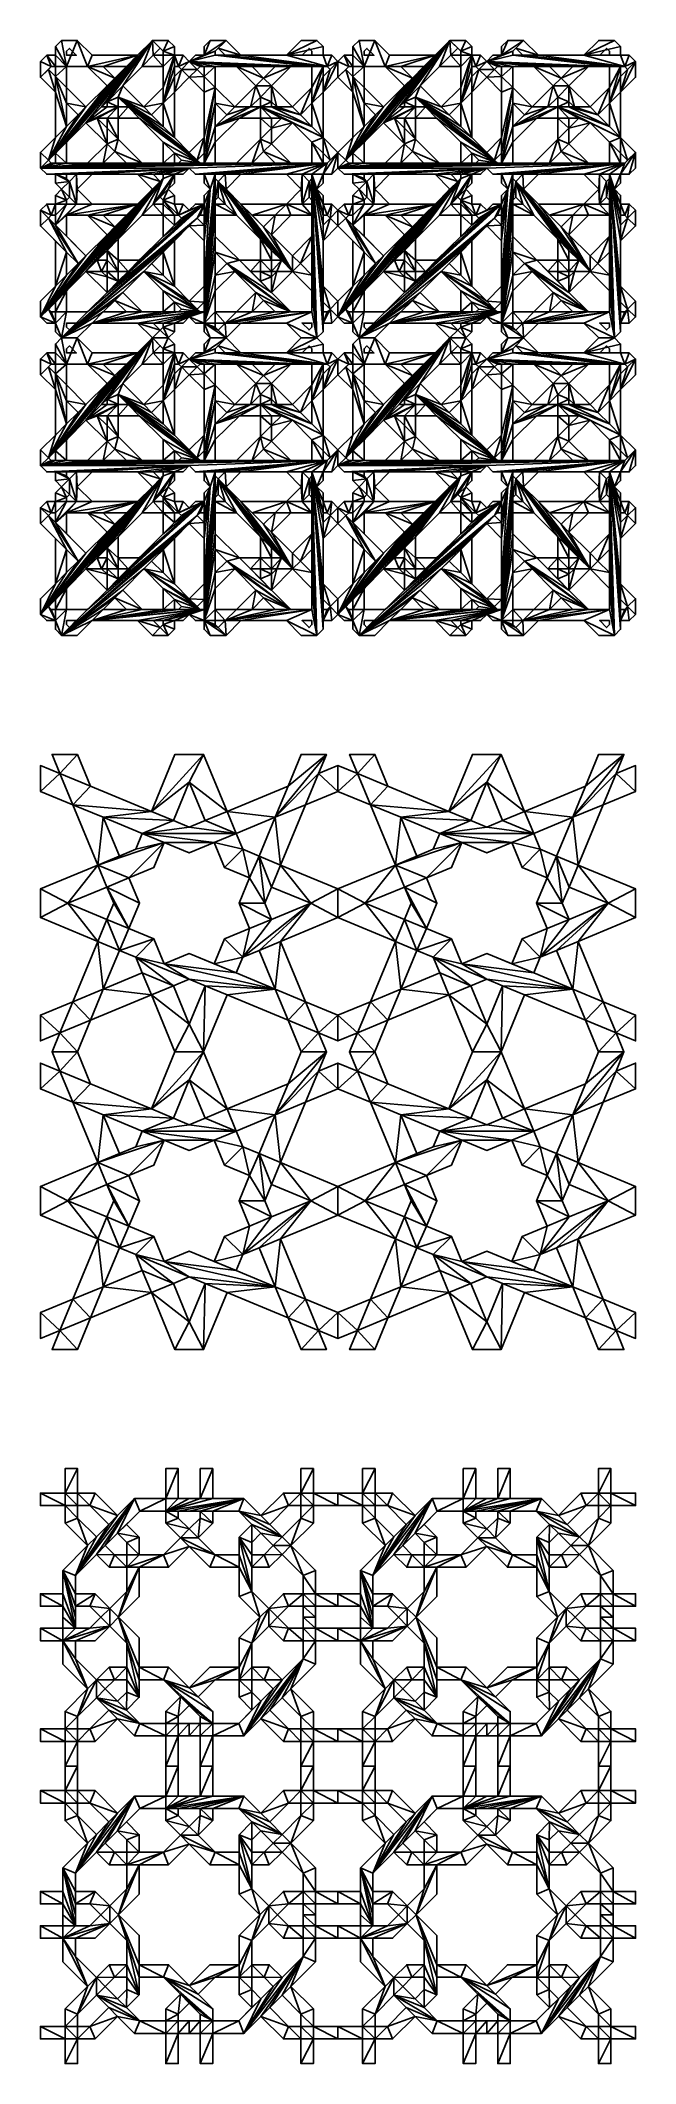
# Model space of a CAD drawing. Header units: centimetres. Extents: x -473 to 395, y -868 to 85.
# Drawn here: x 0 to 50, y -85 to 85 of the extents above.
import ezdxf

# ---------------------------------------------------------------- set-up
doc = ezdxf.new("R2010")
doc.units = ezdxf.units.CM
doc.layers.get('0').update_dxf_attribs({"true_color": 0x5890e1})

msp = doc.modelspace()

# ---------------------------------------------------------------- meshes
at = {"color": 7, "true_color": 0xffffff}
mesh = msp.add_polyface(dxfattribs=at)
corners = [(0.66, 74.93, -0.5), (1.25, 75.52, -0.5), (1.25, 75.52, 0.5), (0.66, 74.93, 0.5), (1.25, 74.69, -0.5), (1.25, 74.69, 0.5), (2.19, 77.78, -0.5), (2.19, 79.72, 0.5), (2.19, 77.78, 0.5), (3.16, 78.75, -0.5), (3.16, 78.75, 0.5), (4.76, 78.47, -0.5), (5.59, 78.47, -0.5), (5.59, 78.47, 0.5), (4.76, 78.47, 0.5), (5.59, 77.64, -0.5), (5.59, 77.64, 0.5), (2.19, 74.69, -0.5), (2.19, 76.45, -0.5), (2.19, 76.45, 0.5), (2.19, 74.69, 0.5), (3.82, 78.09, -0.5), (3.82, 78.09, 0.5), (5.59, 76.32, -0.5), (5.59, 76.32, 0.5), (3.95, 74.69, -0.5), (3.95, 74.69, 0.5), (5.28, 74.69, -0.5), (6.25, 75.66, -0.5), (6.25, 75.66, 0.5), (5.28, 74.69, 0.5), (1.25, 80.66, -0.5), (1.25, 76.84, -0.5), (1.25, 76.84, 0.5), (0, 75.59, -0.5), (0, 75.59, 0.5), (0, 74.27, 0.5), (9.41, 85, -0.5), (6.52, 76.71, -0.5), (3.82, 79.41, -0.5), (5.59, 81.18, -0.5), (6.52, 79.41, -0.5), (9.41, 85, 0.5), (6.52, 76.71, 0.5), (5.59, 81.18, 0.5), (3.82, 79.41, 0.5), (1.25, 80.66, 0.5), (6.52, 79.41, 0.5)]
mesh.append_faces([[corners[k] for k in face] for face in [(0, 2, 3), (1, 5, 2), (6, 7, 8), (9, 8, 10), (11, 13, 14), (12, 16, 13), (15, 14, 16), (17, 19, 20), (18, 22, 19), (21, 24, 22), (23, 26, 24), (27, 29, 30), (32, 35, 33), (34, 36, 35)]], dxfattribs={"vtx0": -1, "color": 7})
mesh.append_faces([[corners[k] for k in face] for face in [(11, 41, 12), (15, 23, 11), (17, 1, 18)]], dxfattribs={"vtx0": -1, "vtx1": -1, "color": 7})
mesh.append_faces([[corners[k] for k in face] for face in [(0, 9, 39), (0, 32, 6), (11, 21, 41), (38, 23, 15), (3, 45, 10), (3, 8, 33), (14, 47, 22), (43, 16, 24)]], dxfattribs={"vtx0": -1, "vtx1": -1, "vtx2": -1, "color": 7})
mesh.append_faces([[corners[k] for k in face] for face in [(37, 1, 0), (38, 15, 12), (27, 25, 23), (23, 28, 27), (0, 39, 40), (0, 6, 9), (6, 32, 31), (0, 34, 32), (11, 23, 21), (17, 4, 1), (42, 3, 2), (43, 13, 16), (30, 24, 26), (24, 30, 29), (3, 44, 45), (3, 10, 8), (8, 46, 33), (3, 33, 35), (3, 35, 36), (14, 22, 24), (20, 2, 5)]], dxfattribs={"vtx0": -1, "vtx2": -1, "color": 7})
mesh.append_faces([[corners[k] for k in face] for face in [(14, 13, 47), (16, 14, 24), (20, 19, 2)]], dxfattribs={"vtx1": -1, "vtx2": -1, "color": 7})
mesh.append_faces([[corners[k] for k in face] for face in [(0, 1, 2), (1, 4, 5), (9, 6, 8), (11, 12, 13), (12, 15, 16), (15, 11, 14), (17, 18, 19), (18, 21, 22), (21, 23, 24), (23, 25, 26), (27, 28, 29), (31, 32, 33), (32, 34, 35)]], dxfattribs={"vtx2": -1, "color": 7})
mesh = msp.add_polyface(dxfattribs=at)
corners = [(3.96, 82.81, -0.5), (5.59, 81.18, -0.5), (5.59, 81.18, 0.5), (3.96, 82.81, 0.5), (3.82, 79.41, -0.5), (3.82, 79.41, 0.5), (2.19, 81.05, -0.5), (2.19, 81.05, 0.5), (2.19, 82.81, -0.5), (2.19, 82.81, 0.5), (2.19, 77.78, -0.5), (2.19, 79.72, -0.5), (2.19, 79.72, 0.5), (3.16, 78.75, -0.5), (3.16, 78.75, 0.5), (5.14, 79.41, -0.5), (5.59, 79.85, -0.5), (5.59, 79.85, 0.5), (5.14, 79.41, 0.5), (5.59, 79.41, -0.5), (5.59, 79.41, 0.5), (6.25, 81.84, -0.5), (5.28, 82.81, -0.5), (5.28, 82.81, 0.5), (6.25, 81.84, 0.5), (1.25, 81.98, -0.5), (0.66, 82.57, -0.5), (0.66, 82.57, 0.5), (1.25, 81.98, 0.5), (1.25, 82.81, -0.5), (0, 83.23, -0.5), (0, 81.91, -0.5), (0, 81.91, 0.5), (1.25, 80.66, -0.5), (1.25, 80.66, 0.5), (1.25, 76.84, 0.5), (0.66, 74.93, -0.5), (7.22, 82.81, -0.5), (8.16, 83.75, -0.5), (6.52, 79.41, -0.5), (3.82, 78.09, -0.5), (0.91, 82.81, -0.5), (2.19, 76.45, -0.5), (9.41, 85, -0.5), (1.25, 75.52, -0.5), (2.19, 77.78, 0.5), (0.66, 74.93, 0.5), (8.16, 83.75, 0.5), (7.22, 82.81, 0.5), (6.52, 79.41, 0.5), (3.82, 78.09, 0.5), (0.91, 82.81, 0.5), (2.19, 76.45, 0.5), (9.41, 85, 0.5), (1.25, 75.52, 0.5)]
mesh.append_faces([[corners[k] for k in face] for face in [(0, 2, 3), (1, 5, 2), (4, 7, 5), (6, 9, 7), (11, 14, 12), (15, 17, 18), (16, 20, 17), (19, 18, 20), (21, 23, 24), (25, 27, 28), (31, 34, 32), (33, 35, 34)]], dxfattribs={"vtx0": -1, "color": 7})
mesh.append_faces([[corners[k] for k in face] for face in [(0, 21, 1), (26, 31, 41), (25, 33, 26), (42, 43, 40)]], dxfattribs={"vtx0": -1, "vtx1": -1, "color": 7})
mesh.append_faces([[corners[k] for k in face] for face in [(25, 6, 11), (36, 37, 38), (36, 1, 21), (40, 19, 39), (10, 33, 25), (42, 44, 43), (28, 12, 7), (46, 47, 48), (46, 24, 2), (50, 49, 20), (45, 28, 34), (52, 53, 54)]], dxfattribs={"vtx0": -1, "vtx1": -1, "vtx2": -1, "color": 7})
mesh.append_faces([[corners[k] for k in face] for face in [(25, 11, 10), (11, 6, 4), (4, 13, 11), (25, 8, 6), (36, 21, 37), (39, 19, 16), (40, 15, 19), (26, 33, 31), (28, 45, 12), (12, 5, 7), (5, 12, 14), (28, 7, 9), (46, 48, 24), (49, 17, 20), (50, 20, 18), (27, 32, 34)]], dxfattribs={"vtx0": -1, "vtx2": -1, "color": 7})
mesh.append_faces([[corners[k] for k in face] for face in [(3, 2, 24), (27, 51, 32), (28, 27, 34), (52, 50, 53)]], dxfattribs={"vtx1": -1, "vtx2": -1, "color": 7})
mesh.append_faces([[corners[k] for k in face] for face in [(0, 1, 2), (1, 4, 5), (4, 6, 7), (6, 8, 9), (10, 11, 12), (11, 13, 14), (15, 16, 17), (16, 19, 20), (19, 15, 18), (21, 22, 23), (25, 26, 27), (29, 25, 28), (30, 31, 32), (31, 33, 34)]], dxfattribs={"vtx2": -1, "color": 7})
mesh = msp.add_polyface(dxfattribs=at)
corners = [(2.19, 83.75, -0.5), (3.01, 83.75, -0.5), (3.01, 83.75, 0.5), (2.19, 83.75, 0.5), (2.43, 84.33, -0.5), (2.43, 84.33, 0.5), (2.19, 84.09, -0.5), (2.19, 84.09, 0.5), (2.19, 83.75, -0.5), (2.19, 83.75, 0.5), (3.02, 83.75, -0.5), (3.02, 83.75, 0.5), (2.19, 82.81, -0.5), (3.96, 82.81, -0.5), (3.96, 82.81, 0.5), (2.19, 82.81, 0.5), (5.28, 82.81, -0.5), (7.22, 82.81, 0.5), (5.28, 82.81, 0.5), (0.66, 82.57, -0.5), (0.91, 82.81, -0.5), (0.91, 82.81, 0.5), (0.66, 82.57, 0.5), (1.25, 82.81, -0.5), (1.25, 82.81, 0.5), (1.25, 81.98, 0.5), (8.16, 83.75, -0.5), (4.34, 83.75, -0.5), (4.34, 83.75, 0.5), (3.09, 85, -0.5), (3.09, 85, 0.5), (1.77, 85, -0.5), (1.77, 85, 0.5), (1.25, 84.48, -0.5), (1.25, 84.48, 0.5), (1.25, 83.75, -0.5), (1.25, 83.75, 0.5), (0.52, 83.75, -0.5), (0.52, 83.75, 0.5), (0, 83.23, -0.5), (0, 83.23, 0.5), (0, 81.91, 0.5), (1.25, 81.98, -0.5), (6.25, 81.84, -0.5), (0, 81.91, -0.5), (8.16, 83.75, 0.5), (6.25, 81.84, 0.5)]
mesh.append_faces([[corners[k] for k in face] for face in [(0, 2, 3), (1, 5, 2), (4, 7, 5), (6, 9, 7), (8, 11, 9), (10, 3, 11), (12, 14, 15), (16, 17, 18), (19, 21, 22), (20, 24, 21), (23, 25, 24), (27, 30, 28), (29, 32, 30), (31, 34, 32), (33, 36, 34), (35, 38, 36), (37, 40, 38), (39, 41, 40)]], dxfattribs={"vtx0": -1, "color": 7})
mesh.append_faces([[corners[k] for k in face] for face in [(23, 12, 42), (12, 29, 13), (20, 37, 23)]], dxfattribs={"vtx0": -1, "vtx1": -1, "color": 7})
mesh.append_faces([[corners[k] for k in face] for face in [(26, 16, 13), (23, 35, 12), (45, 14, 18), (24, 15, 36)]], dxfattribs={"vtx0": -1, "vtx1": -1, "vtx2": -1, "color": 7})
mesh.append_faces([[corners[k] for k in face] for face in [(13, 27, 26), (13, 16, 43), (13, 29, 27), (12, 31, 29), (12, 33, 31), (12, 35, 33), (23, 37, 35), (20, 39, 37), (20, 44, 39), (14, 45, 28), (14, 46, 18), (14, 28, 30), (15, 30, 32), (15, 32, 34), (15, 34, 36), (24, 36, 38), (21, 38, 40), (21, 40, 41)]], dxfattribs={"vtx0": -1, "vtx2": -1, "color": 7})
mesh.append_faces([[corners[k] for k in face] for face in [(24, 25, 15), (15, 14, 30), (21, 24, 38)]], dxfattribs={"vtx1": -1, "vtx2": -1, "color": 7})
mesh.append_faces([[corners[k] for k in face] for face in [(0, 1, 2), (1, 4, 5), (4, 6, 7), (6, 8, 9), (8, 10, 11), (10, 0, 3), (12, 13, 14), (19, 20, 21), (20, 23, 24), (26, 27, 28), (27, 29, 30), (29, 31, 32), (31, 33, 34), (33, 35, 36), (35, 37, 38), (37, 39, 40)]], dxfattribs={"vtx2": -1, "color": 7})
mesh = msp.add_polyface(dxfattribs=at)
corners = [(6.52, 80.24, -0.5), (7.36, 79.41, -0.5), (7.36, 79.41, 0.5), (6.52, 80.24, 0.5), (6.52, 79.41, -0.5), (6.52, 79.41, 0.5), (9.34, 78.75, -0.5), (10.31, 79.72, -0.5), (10.31, 79.72, 0.5), (9.34, 78.75, 0.5), (8.68, 79.41, -0.5), (6.91, 81.18, -0.5), (6.91, 81.18, 0.5), (8.68, 79.41, 0.5), (8.54, 82.81, -0.5), (8.54, 82.81, 0.5), (10.31, 82.81, -0.5), (10.31, 82.81, 0.5), (10.31, 81.04, -0.5), (10.31, 81.04, 0.5), (7.22, 82.81, -0.5), (6.25, 81.84, -0.5), (6.25, 81.84, 0.5), (7.22, 82.81, 0.5), (5.28, 82.81, -0.5), (9.48, 83.75, -0.5), (10.07, 84.34, -0.5), (10.07, 84.34, 0.5), (9.48, 83.75, 0.5), (10.31, 83.75, -0.5), (10.31, 83.75, 0.5), (10.73, 85, -0.5), (9.41, 85, -0.5), (9.41, 85, 0.5), (8.16, 83.75, -0.5), (8.16, 83.75, 0.5), (4.34, 83.75, 0.5), (0.66, 74.93, -0.5), (6.52, 78.47, -0.5), (10.31, 84.09, -0.5), (5.59, 79.85, -0.5), (5.14, 79.41, -0.5), (3.82, 78.09, -0.5), (0.66, 74.93, 0.5), (6.52, 78.47, 0.5), (5.28, 82.81, 0.5), (10.31, 84.09, 0.5), (10.31, 77.78, 0.5), (5.59, 79.85, 0.5), (5.14, 79.41, 0.5), (3.82, 78.09, 0.5)]
mesh.append_faces([[corners[k] for k in face] for face in [(0, 2, 3), (1, 5, 2), (4, 3, 5), (6, 8, 9), (10, 12, 13), (11, 15, 12), (14, 17, 15), (18, 13, 19), (20, 22, 23), (25, 27, 28), (29, 28, 30), (32, 35, 33), (34, 36, 35)]], dxfattribs={"vtx0": -1, "color": 7})
mesh.append_faces([[corners[k] for k in face] for face in [(18, 7, 10), (26, 32, 39), (4, 40, 0), (25, 32, 26), (11, 32, 14), (41, 32, 40)]], dxfattribs={"vtx0": -1, "vtx1": -1, "color": 7})
mesh.append_faces([[corners[k] for k in face] for face in [(0, 10, 6), (0, 40, 11), (14, 32, 25), (40, 32, 11), (42, 32, 41), (3, 9, 13), (3, 12, 48), (15, 28, 33), (48, 12, 33), (50, 49, 33)]], dxfattribs={"vtx0": -1, "vtx1": -1, "vtx2": -1, "color": 7})
mesh.append_faces([[corners[k] for k in face] for face in [(37, 34, 32), (25, 16, 14), (38, 4, 1), (10, 7, 6), (34, 20, 24), (0, 11, 10), (43, 33, 35), (28, 15, 17), (44, 2, 5), (13, 9, 8), (35, 45, 23), (3, 47, 9), (3, 13, 12)]], dxfattribs={"vtx0": -1, "vtx2": -1, "color": 7})
mesh.append_faces([[corners[k] for k in face] for face in [(19, 13, 8), (27, 46, 33), (5, 3, 48), (28, 27, 33), (12, 15, 33), (49, 48, 33)]], dxfattribs={"vtx1": -1, "vtx2": -1, "color": 7})
mesh.append_faces([[corners[k] for k in face] for face in [(0, 1, 2), (1, 4, 5), (4, 0, 3), (6, 7, 8), (10, 11, 12), (11, 14, 15), (14, 16, 17), (18, 10, 13), (20, 21, 22), (24, 20, 23), (25, 26, 27), (29, 25, 28), (31, 32, 33), (32, 34, 35)]], dxfattribs={"vtx2": -1, "color": 7})
mesh = msp.add_polyface(dxfattribs=at)
corners = [(10.31, 79.72, -0.5), (10.31, 77.78, 0.5), (10.31, 79.72, 0.5), (10.31, 82.81, -0.5), (10.31, 81.04, -0.5), (10.31, 81.04, 0.5), (10.31, 82.81, 0.5), (11.25, 76.84, -0.5), (11.25, 80.66, -0.5), (11.25, 80.66, 0.5), (12.5, 81.91, -0.5), (12.5, 81.91, 0.5), (11.84, 82.57, -0.5), (11.25, 81.98, -0.5), (11.25, 81.98, 0.5), (11.84, 82.57, 0.5), (11.25, 82.81, -0.5), (11.25, 82.81, 0.5), (11.59, 82.81, -0.5), (11.59, 82.81, 0.5), (10.07, 84.34, -0.5), (10.31, 84.09, -0.5), (10.31, 84.09, 0.5), (10.07, 84.34, 0.5), (10.31, 83.75, -0.5), (10.31, 83.75, 0.5), (12.5, 83.23, -0.5), (11.98, 83.75, -0.5), (11.98, 83.75, 0.5), (11.25, 83.75, -0.5), (11.25, 83.75, 0.5), (11.25, 84.48, -0.5), (11.25, 84.48, 0.5), (10.73, 85, -0.5), (10.73, 85, 0.5), (9.41, 85, 0.5), (9.48, 83.75, -0.5), (9.41, 85, -0.5), (9.48, 83.75, 0.5), (12.5, 83.23, 0.5), (11.25, 76.84, 0.5)]
mesh.append_faces([[corners[k] for k in face] for face in [(0, 1, 2), (3, 5, 6), (8, 11, 9), (12, 14, 15), (13, 17, 14), (16, 19, 17), (18, 15, 19), (20, 22, 23), (21, 25, 22), (27, 30, 28), (29, 32, 30), (31, 34, 32), (33, 35, 34)]], dxfattribs={"vtx0": -1, "color": 7})
mesh.append_faces([[corners[k] for k in face] for face in [(24, 3, 36), (3, 29, 4), (21, 29, 24), (18, 26, 12), (16, 29, 18), (13, 0, 16), (7, 0, 8)]], dxfattribs={"vtx0": -1, "vtx1": -1, "color": 7})
mesh.append_faces([[corners[k] for k in face] for face in [(4, 29, 0), (24, 29, 3), (16, 0, 29), (8, 0, 13), (5, 2, 30), (25, 6, 30), (17, 30, 2), (9, 14, 2)]], dxfattribs={"vtx0": -1, "vtx1": -1, "vtx2": -1, "color": 7})
mesh.append_faces([[corners[k] for k in face] for face in [(8, 13, 12), (12, 10, 8), (21, 31, 29), (21, 33, 31), (21, 37, 33), (18, 27, 26), (18, 29, 27), (9, 15, 14), (15, 9, 11), (22, 30, 32), (22, 32, 34), (22, 34, 35), (19, 39, 28), (19, 28, 30)]], dxfattribs={"vtx0": -1, "vtx2": -1, "color": 7})
mesh.append_faces([[corners[k] for k in face] for face in [(25, 38, 6), (6, 5, 30), (22, 25, 30), (19, 15, 39), (17, 19, 30), (14, 17, 2), (40, 9, 2)]], dxfattribs={"vtx1": -1, "vtx2": -1, "color": 7})
mesh.append_faces([[corners[k] for k in face] for face in [(3, 4, 5), (7, 8, 9), (8, 10, 11), (12, 13, 14), (13, 16, 17), (16, 18, 19), (18, 12, 15), (20, 21, 22), (21, 24, 25), (26, 27, 28), (27, 29, 30), (29, 31, 32), (31, 33, 34)]], dxfattribs={"vtx2": -1, "color": 7})
mesh = msp.add_polyface(dxfattribs=at)
corners = [(14.69, 77.78, -0.5), (14.69, 79.72, -0.5), (14.69, 79.72, 0.5), (14.69, 81.04, -0.5), (14.69, 82.81, -0.5), (14.69, 82.81, 0.5), (14.69, 81.04, 0.5), (13.41, 82.81, -0.5), (13.75, 82.81, -0.5), (13.75, 82.81, 0.5), (13.41, 82.81, 0.5), (13.75, 81.98, -0.5), (13.75, 81.98, 0.5), (13.16, 82.57, -0.5), (13.16, 82.57, 0.5), (14.69, 83.75, -0.5), (14.69, 84.09, -0.5), (14.69, 84.09, 0.5), (14.69, 83.75, 0.5), (12.5, 81.91, -0.5), (13.75, 80.66, -0.5), (13.75, 80.66, 0.5), (12.5, 81.91, 0.5), (13.75, 76.84, 0.5), (12.5, 83.23, -0.5), (11.98, 83.75, 0.5), (12.5, 83.23, 0.5), (15.59, 85, -0.5), (14.27, 85, -0.5), (14.27, 85, 0.5), (13.75, 84.48, -0.5), (13.75, 84.48, 0.5), (13.75, 83.75, -0.5), (13.75, 83.75, 0.5), (13.02, 83.75, -0.5), (13.02, 83.75, 0.5), (13.75, 76.84, -0.5), (16.46, 82.81, -0.5), (11.84, 82.57, -0.5), (16.46, 82.81, 0.5), (11.84, 82.57, 0.5), (15.59, 85, 0.5)]
mesh.append_faces([[corners[k] for k in face] for face in [(3, 5, 6), (7, 9, 10), (8, 12, 9), (11, 14, 12), (13, 10, 14), (15, 17, 18), (19, 21, 22), (20, 23, 21), (24, 25, 26), (28, 31, 29), (30, 33, 31), (32, 35, 33), (34, 26, 35), (28, 32, 30), (32, 24, 34)]], dxfattribs={"vtx0": -1, "color": 7})
mesh.append_faces([[corners[k] for k in face] for face in [(20, 3, 36), (4, 24, 37), (7, 24, 8), (13, 24, 7), (3, 11, 4), (19, 11, 20), (27, 32, 28)]], dxfattribs={"vtx0": -1, "vtx1": -1, "color": 7})
mesh.append_faces([[corners[k] for k in face] for face in [(8, 24, 4), (20, 11, 3), (38, 13, 19), (38, 24, 13), (32, 16, 24), (27, 16, 32), (9, 5, 26), (21, 6, 12), (40, 22, 14), (40, 14, 26), (33, 26, 17), (41, 33, 17)]], dxfattribs={"vtx0": -1, "vtx1": -1, "vtx2": -1, "color": 7})
mesh.append_faces([[corners[k] for k in face] for face in [(4, 11, 8), (19, 13, 11), (24, 16, 15), (5, 9, 12), (22, 12, 14), (26, 18, 17)]], dxfattribs={"vtx0": -1, "vtx2": -1, "color": 7})
mesh.append_faces([[corners[k] for k in face] for face in [(21, 23, 6), (5, 39, 26), (10, 9, 26), (14, 10, 26), (6, 5, 12), (22, 21, 12), (41, 29, 33)]], dxfattribs={"vtx1": -1, "vtx2": -1, "color": 7})
mesh.append_faces([[corners[k] for k in face] for face in [(0, 1, 2), (3, 4, 5), (7, 8, 9), (8, 11, 12), (11, 13, 14), (13, 7, 10), (15, 16, 17), (19, 20, 21), (27, 28, 29), (28, 30, 31), (30, 32, 33), (32, 34, 35), (34, 24, 26), (29, 31, 33), (33, 35, 26)]], dxfattribs={"vtx2": -1, "color": 7})
mesh = msp.add_polyface(dxfattribs=at)
corners = [(18.48, 79.41, -0.5), (17.64, 79.41, -0.5), (17.64, 79.41, 0.5), (18.48, 79.41, 0.5), (18.48, 80.24, -0.5), (18.48, 80.24, 0.5), (14.69, 79.72, -0.5), (15.66, 78.75, -0.5), (15.66, 78.75, 0.5), (14.69, 79.72, 0.5), (14.69, 82.81, -0.5), (16.46, 82.81, -0.5), (16.46, 82.81, 0.5), (14.69, 82.81, 0.5), (18.09, 81.18, -0.5), (18.09, 81.18, 0.5), (16.32, 79.41, -0.5), (16.32, 79.41, 0.5), (14.69, 81.04, -0.5), (14.69, 81.04, 0.5), (18.75, 81.84, -0.5), (17.78, 82.81, -0.5), (17.78, 82.81, 0.5), (18.75, 81.84, 0.5), (19.72, 82.81, 0.5), (14.69, 84.09, -0.5), (14.93, 84.34, -0.5), (14.93, 84.34, 0.5), (14.69, 84.09, 0.5), (15.52, 83.75, -0.5), (15.52, 83.75, 0.5), (14.69, 83.75, -0.5), (14.69, 83.75, 0.5), (20.66, 83.75, -0.5), (16.84, 83.75, -0.5), (16.84, 83.75, 0.5), (15.59, 85, -0.5), (15.59, 85, 0.5), (14.27, 85, 0.5), (24.09, 82.81, -0.5), (12.5, 83.23, -0.5), (22.81, 82.81, -0.5), (19.41, 81.18, -0.5), (19.72, 82.81, -0.5), (21.04, 82.81, -0.5), (24.09, 82.81, 0.5), (12.5, 83.23, 0.5), (22.81, 82.81, 0.5), (19.41, 81.18, 0.5), (21.04, 82.81, 0.5), (14.69, 77.78, 0.5)]
mesh.append_faces([[corners[k] for k in face] for face in [(0, 2, 3), (1, 5, 2), (4, 3, 5), (6, 8, 9), (10, 12, 13), (11, 15, 12), (14, 17, 15), (16, 19, 17), (20, 22, 23), (21, 24, 22), (25, 27, 28), (26, 30, 27), (29, 32, 30), (34, 37, 35), (36, 38, 37)]], dxfattribs={"vtx0": -1, "color": 7})
mesh.append_faces([[corners[k] for k in face] for face in [(29, 39, 31), (16, 6, 18), (14, 1, 16), (21, 40, 43), (34, 26, 36)]], dxfattribs={"vtx0": -1, "vtx1": -1, "color": 7})
mesh.append_faces([[corners[k] for k in face] for face in [(40, 31, 41), (16, 1, 7), (14, 42, 4), (43, 40, 44), (11, 40, 21), (46, 47, 32), (17, 8, 2), (15, 5, 48), (24, 49, 46), (12, 22, 46)]], dxfattribs={"vtx0": -1, "vtx1": -1, "vtx2": -1, "color": 7})
mesh.append_faces([[corners[k] for k in face] for face in [(20, 14, 11), (11, 21, 20), (16, 7, 6), (14, 4, 1), (36, 26, 25), (34, 29, 26), (23, 12, 15), (12, 23, 22), (17, 9, 8), (15, 2, 5), (37, 28, 27), (35, 27, 30)]], dxfattribs={"vtx0": -1, "vtx2": -1, "color": 7})
mesh.append_faces([[corners[k] for k in face] for face in [(30, 32, 45), (17, 19, 9), (15, 17, 2), (22, 24, 46), (35, 37, 27), (3, 2, 50)]], dxfattribs={"vtx1": -1, "vtx2": -1, "color": 7})
mesh.append_faces([[corners[k] for k in face] for face in [(0, 1, 2), (1, 4, 5), (4, 0, 3), (6, 7, 8), (10, 11, 12), (11, 14, 15), (14, 16, 17), (16, 18, 19), (20, 21, 22), (25, 26, 27), (26, 29, 30), (29, 31, 32), (33, 34, 35), (34, 36, 37)]], dxfattribs={"vtx2": -1, "color": 7})
mesh = msp.add_polyface(dxfattribs=at)
corners = [(22.81, 83.75, -0.5), (21.99, 83.75, -0.5), (21.99, 83.75, 0.5), (22.57, 84.33, -0.5), (22.57, 84.33, 0.5), (22.81, 83.75, -0.5), (21.98, 83.75, -0.5), (21.98, 83.75, 0.5), (22.81, 83.75, 0.5), (22.81, 81.05, -0.5), (21.18, 79.41, -0.5), (21.18, 79.41, 0.5), (22.81, 81.05, 0.5), (19.41, 81.18, -0.5), (19.41, 81.18, 0.5), (21.04, 82.81, -0.5), (21.04, 82.81, 0.5), (22.81, 82.81, -0.5), (22.81, 82.81, 0.5), (21.84, 78.75, -0.5), (22.81, 79.72, -0.5), (22.81, 79.72, 0.5), (21.84, 78.75, 0.5), (19.41, 79.41, -0.5), (19.41, 79.85, -0.5), (19.41, 79.85, 0.5), (19.41, 79.41, 0.5), (19.86, 79.41, -0.5), (19.86, 79.41, 0.5), (19.72, 82.81, -0.5), (18.75, 81.84, -0.5), (18.75, 81.84, 0.5), (19.72, 82.81, 0.5), (17.78, 82.81, -0.5), (23.23, 85, -0.5), (21.91, 85, -0.5), (21.91, 85, 0.5), (20.66, 83.75, -0.5), (20.66, 83.75, 0.5), (16.84, 83.75, 0.5), (12.5, 83.23, -0.5), (23.75, 82.81, -0.5), (14.69, 83.75, -0.5), (24.09, 82.81, -0.5), (18.48, 80.24, -0.5), (18.48, 79.41, -0.5), (18.09, 81.18, -0.5), (16.84, 83.75, -0.5), (15.52, 83.75, -0.5), (12.5, 83.23, 0.5), (23.75, 82.81, 0.5), (24.09, 82.81, 0.5), (14.69, 83.75, 0.5), (18.48, 80.24, 0.5), (18.48, 79.41, 0.5), (18.09, 81.18, 0.5), (23.23, 85, 0.5), (15.52, 83.75, 0.5)]
mesh.append_faces([[corners[k] for k in face] for face in [(1, 4, 2), (6, 8, 7), (9, 11, 12), (10, 14, 11), (13, 16, 14), (15, 18, 16), (19, 21, 22), (23, 25, 26), (24, 28, 25), (27, 26, 28), (29, 31, 32), (35, 38, 36), (37, 39, 38), (34, 37, 35)]], dxfattribs={"vtx0": -1, "color": 7})
mesh.append_faces([[corners[k] for k in face] for face in [(15, 40, 17), (41, 42, 43), (27, 19, 23), (24, 13, 27), (44, 24, 45), (23, 45, 24), (29, 15, 30), (37, 43, 47)]], dxfattribs={"vtx0": -1, "vtx1": -1, "color": 7})
mesh.append_faces([[corners[k] for k in face] for face in [(27, 10, 19), (17, 42, 41), (44, 13, 24), (30, 13, 46), (47, 43, 48), (28, 22, 11), (18, 50, 52), (53, 25, 14), (31, 55, 14), (39, 57, 51)]], dxfattribs={"vtx0": -1, "vtx1": -1, "vtx2": -1, "color": 7})
mesh.append_faces([[corners[k] for k in face] for face in [(19, 10, 9), (27, 13, 10), (30, 15, 13), (22, 12, 11), (28, 11, 14), (31, 14, 16)]], dxfattribs={"vtx0": -1, "vtx2": -1, "color": 7})
mesh.append_faces([[corners[k] for k in face] for face in [(16, 18, 49), (50, 51, 52), (28, 26, 22), (25, 28, 14), (53, 54, 25), (26, 25, 54), (32, 31, 16), (38, 39, 51)]], dxfattribs={"vtx1": -1, "vtx2": -1, "color": 7})
mesh.append_faces([[corners[k] for k in face] for face in [(0, 1, 2), (1, 3, 4), (5, 6, 7), (9, 10, 11), (10, 13, 14), (13, 15, 16), (15, 17, 18), (19, 20, 21), (23, 24, 25), (24, 27, 28), (27, 23, 26), (29, 30, 31), (33, 29, 32), (34, 35, 36), (35, 37, 38), (56, 36, 38)]], dxfattribs={"vtx2": -1, "color": 7})
mesh = msp.add_polyface(dxfattribs=at)
corners = [(22.81, 83.75, -0.5), (21.99, 83.75, 0.5), (22.81, 83.75, 0.5), (22.57, 84.33, -0.5), (22.81, 84.09, -0.5), (22.81, 84.09, 0.5), (22.57, 84.33, 0.5), (22.81, 83.75, -0.5), (22.81, 83.75, 0.5), (21.98, 83.75, 0.5), (21.98, 83.75, -0.5), (22.81, 82.81, -0.5), (22.81, 81.05, -0.5), (22.81, 81.05, 0.5), (22.81, 82.81, 0.5), (22.81, 79.72, -0.5), (22.81, 77.78, 0.5), (22.81, 79.72, 0.5), (23.75, 82.81, -0.5), (24.09, 82.81, -0.5), (24.09, 82.81, 0.5), (23.75, 82.81, 0.5), (24.34, 82.57, -0.5), (24.34, 82.57, 0.5), (23.75, 81.98, -0.5), (23.75, 81.98, 0.5), (23.75, 76.84, -0.5), (23.75, 80.66, -0.5), (23.75, 80.66, 0.5), (25, 81.91, -0.5), (25, 81.91, 0.5), (25, 83.23, -0.5), (25, 83.23, 0.5), (24.48, 83.75, -0.5), (24.48, 83.75, 0.5), (23.75, 83.75, -0.5), (23.75, 83.75, 0.5), (23.75, 84.48, -0.5), (23.75, 84.48, 0.5), (23.23, 85, -0.5), (23.23, 85, 0.5), (21.91, 85, 0.5), (21.84, 78.75, -0.5), (20.66, 83.75, -0.5), (21.84, 78.75, 0.5), (20.66, 83.75, 0.5), (23.75, 76.84, 0.5)]
mesh.append_faces([[corners[k] for k in face] for face in [(0, 1, 2), (3, 5, 6), (4, 8, 5), (7, 9, 8), (11, 13, 14), (15, 16, 17), (18, 20, 21), (19, 23, 20), (22, 25, 23), (24, 21, 25), (27, 30, 28), (29, 32, 30), (31, 34, 32), (33, 36, 34), (35, 38, 36), (37, 40, 38), (39, 41, 40), (27, 31, 29)]], dxfattribs={"vtx0": -1, "color": 7})
mesh.append_faces([[corners[k] for k in face] for face in [(24, 15, 18), (11, 18, 12), (37, 43, 39), (35, 43, 37), (33, 19, 35), (31, 19, 33), (26, 15, 27)]], dxfattribs={"vtx0": -1, "vtx1": -1, "color": 7})
mesh.append_faces([[corners[k] for k in face] for face in [(12, 18, 15), (35, 19, 43), (27, 22, 31), (27, 15, 24), (13, 17, 21), (36, 45, 20), (28, 32, 23), (28, 25, 17)]], dxfattribs={"vtx0": -1, "vtx1": -1, "vtx2": -1, "color": 7})
mesh.append_faces([[corners[k] for k in face] for face in [(12, 15, 42), (31, 22, 19), (27, 24, 22), (13, 44, 17), (32, 20, 23), (28, 23, 25)]], dxfattribs={"vtx0": -1, "vtx2": -1, "color": 7})
mesh.append_faces([[corners[k] for k in face] for face in [(25, 21, 17), (14, 13, 21), (38, 40, 45), (36, 38, 45), (34, 36, 20), (32, 34, 20), (46, 28, 17)]], dxfattribs={"vtx1": -1, "vtx2": -1, "color": 7})
mesh.append_faces([[corners[k] for k in face] for face in [(3, 4, 5), (4, 7, 8), (10, 0, 2), (11, 12, 13), (18, 19, 20), (19, 22, 23), (22, 24, 25), (24, 18, 21), (26, 27, 28), (27, 29, 30), (29, 31, 32), (31, 33, 34), (33, 35, 36), (35, 37, 38), (37, 39, 40), (28, 30, 32)]], dxfattribs={"vtx2": -1, "color": 7})
mesh = msp.add_polyface(dxfattribs=at)
corners = [(25.66, 74.93, -0.5), (26.25, 75.52, -0.5), (26.25, 75.52, 0.5), (25.66, 74.93, 0.5), (26.25, 74.69, -0.5), (26.25, 74.69, 0.5), (27.19, 77.78, -0.5), (27.19, 79.72, 0.5), (27.19, 77.78, 0.5), (28.16, 78.75, -0.5), (28.16, 78.75, 0.5), (29.76, 78.47, -0.5), (30.59, 78.47, -0.5), (30.59, 78.47, 0.5), (29.76, 78.47, 0.5), (30.59, 77.64, -0.5), (30.59, 77.64, 0.5), (27.19, 74.69, -0.5), (27.19, 76.45, -0.5), (27.19, 76.45, 0.5), (27.19, 74.69, 0.5), (28.82, 78.09, -0.5), (28.82, 78.09, 0.5), (30.59, 76.32, -0.5), (30.59, 76.32, 0.5), (28.95, 74.69, -0.5), (28.95, 74.69, 0.5), (30.28, 74.69, -0.5), (31.25, 75.66, -0.5), (31.25, 75.66, 0.5), (30.28, 74.69, 0.5), (26.25, 80.66, -0.5), (26.25, 76.84, -0.5), (26.25, 76.84, 0.5), (25, 75.59, -0.5), (25, 75.59, 0.5), (25, 74.27, 0.5), (34.41, 85, -0.5), (31.52, 76.71, -0.5), (28.82, 79.41, -0.5), (30.59, 81.18, -0.5), (31.52, 79.41, -0.5), (34.41, 85, 0.5), (31.52, 76.71, 0.5), (30.59, 81.18, 0.5), (28.82, 79.41, 0.5), (26.25, 80.66, 0.5), (31.52, 79.41, 0.5)]
mesh.append_faces([[corners[k] for k in face] for face in [(0, 2, 3), (1, 5, 2), (6, 7, 8), (9, 8, 10), (11, 13, 14), (12, 16, 13), (15, 14, 16), (17, 19, 20), (18, 22, 19), (21, 24, 22), (23, 26, 24), (27, 29, 30), (32, 35, 33), (34, 36, 35)]], dxfattribs={"vtx0": -1, "color": 7})
mesh.append_faces([[corners[k] for k in face] for face in [(11, 41, 12), (15, 23, 11), (17, 1, 18)]], dxfattribs={"vtx0": -1, "vtx1": -1, "color": 7})
mesh.append_faces([[corners[k] for k in face] for face in [(0, 9, 39), (0, 32, 6), (11, 21, 41), (38, 23, 15), (3, 45, 10), (3, 8, 33), (14, 47, 22), (43, 16, 24)]], dxfattribs={"vtx0": -1, "vtx1": -1, "vtx2": -1, "color": 7})
mesh.append_faces([[corners[k] for k in face] for face in [(37, 1, 0), (38, 15, 12), (27, 25, 23), (23, 28, 27), (0, 39, 40), (0, 6, 9), (6, 32, 31), (0, 34, 32), (11, 23, 21), (17, 4, 1), (42, 3, 2), (43, 13, 16), (30, 24, 26), (24, 30, 29), (3, 44, 45), (3, 10, 8), (8, 46, 33), (3, 33, 35), (3, 35, 36), (14, 22, 24), (20, 2, 5)]], dxfattribs={"vtx0": -1, "vtx2": -1, "color": 7})
mesh.append_faces([[corners[k] for k in face] for face in [(14, 13, 47), (16, 14, 24), (20, 19, 2)]], dxfattribs={"vtx1": -1, "vtx2": -1, "color": 7})
mesh.append_faces([[corners[k] for k in face] for face in [(0, 1, 2), (1, 4, 5), (9, 6, 8), (11, 12, 13), (12, 15, 16), (15, 11, 14), (17, 18, 19), (18, 21, 22), (21, 23, 24), (23, 25, 26), (27, 28, 29), (31, 32, 33), (32, 34, 35)]], dxfattribs={"vtx2": -1, "color": 7})
mesh = msp.add_polyface(dxfattribs=at)
corners = [(28.96, 82.81, -0.5), (30.59, 81.18, -0.5), (30.59, 81.18, 0.5), (28.96, 82.81, 0.5), (28.82, 79.41, -0.5), (28.82, 79.41, 0.5), (27.19, 81.05, -0.5), (27.19, 81.05, 0.5), (27.19, 82.81, -0.5), (27.19, 82.81, 0.5), (27.19, 77.78, -0.5), (27.19, 79.72, -0.5), (27.19, 79.72, 0.5), (28.16, 78.75, -0.5), (28.16, 78.75, 0.5), (30.14, 79.41, -0.5), (30.59, 79.85, -0.5), (30.59, 79.85, 0.5), (30.14, 79.41, 0.5), (30.59, 79.41, -0.5), (30.59, 79.41, 0.5), (31.25, 81.84, -0.5), (30.28, 82.81, -0.5), (30.28, 82.81, 0.5), (31.25, 81.84, 0.5), (26.25, 81.98, -0.5), (25.66, 82.57, -0.5), (25.66, 82.57, 0.5), (26.25, 81.98, 0.5), (26.25, 82.81, -0.5), (25, 83.23, -0.5), (25, 81.91, -0.5), (25, 81.91, 0.5), (26.25, 80.66, -0.5), (26.25, 80.66, 0.5), (26.25, 76.84, 0.5), (25.66, 74.93, -0.5), (32.22, 82.81, -0.5), (33.16, 83.75, -0.5), (31.52, 79.41, -0.5), (28.82, 78.09, -0.5), (25.91, 82.81, -0.5), (27.19, 76.45, -0.5), (34.41, 85, -0.5), (26.25, 75.52, -0.5), (27.19, 77.78, 0.5), (25.66, 74.93, 0.5), (33.16, 83.75, 0.5), (32.22, 82.81, 0.5), (31.52, 79.41, 0.5), (28.82, 78.09, 0.5), (25.91, 82.81, 0.5), (27.19, 76.45, 0.5), (34.41, 85, 0.5), (26.25, 75.52, 0.5)]
mesh.append_faces([[corners[k] for k in face] for face in [(0, 2, 3), (1, 5, 2), (4, 7, 5), (6, 9, 7), (11, 14, 12), (15, 17, 18), (16, 20, 17), (19, 18, 20), (21, 23, 24), (25, 27, 28), (31, 34, 32), (33, 35, 34)]], dxfattribs={"vtx0": -1, "color": 7})
mesh.append_faces([[corners[k] for k in face] for face in [(0, 21, 1), (26, 31, 41), (25, 33, 26), (42, 43, 40)]], dxfattribs={"vtx0": -1, "vtx1": -1, "color": 7})
mesh.append_faces([[corners[k] for k in face] for face in [(25, 6, 11), (36, 37, 38), (36, 1, 21), (40, 19, 39), (10, 33, 25), (42, 44, 43), (28, 12, 7), (46, 47, 48), (46, 24, 2), (50, 49, 20), (45, 28, 34), (52, 53, 54)]], dxfattribs={"vtx0": -1, "vtx1": -1, "vtx2": -1, "color": 7})
mesh.append_faces([[corners[k] for k in face] for face in [(25, 11, 10), (11, 6, 4), (4, 13, 11), (25, 8, 6), (36, 21, 37), (39, 19, 16), (40, 15, 19), (26, 33, 31), (28, 45, 12), (12, 5, 7), (5, 12, 14), (28, 7, 9), (46, 48, 24), (49, 17, 20), (50, 20, 18), (27, 32, 34)]], dxfattribs={"vtx0": -1, "vtx2": -1, "color": 7})
mesh.append_faces([[corners[k] for k in face] for face in [(3, 2, 24), (27, 51, 32), (28, 27, 34), (52, 50, 53)]], dxfattribs={"vtx1": -1, "vtx2": -1, "color": 7})
mesh.append_faces([[corners[k] for k in face] for face in [(0, 1, 2), (1, 4, 5), (4, 6, 7), (6, 8, 9), (10, 11, 12), (11, 13, 14), (15, 16, 17), (16, 19, 20), (19, 15, 18), (21, 22, 23), (25, 26, 27), (29, 25, 28), (30, 31, 32), (31, 33, 34)]], dxfattribs={"vtx2": -1, "color": 7})
mesh = msp.add_polyface(dxfattribs=at)
corners = [(27.19, 83.75, -0.5), (28.01, 83.75, -0.5), (28.01, 83.75, 0.5), (27.19, 83.75, 0.5), (27.43, 84.33, -0.5), (27.43, 84.33, 0.5), (27.19, 84.09, -0.5), (27.19, 84.09, 0.5), (27.19, 83.75, -0.5), (27.19, 83.75, 0.5), (28.02, 83.75, -0.5), (28.02, 83.75, 0.5), (27.19, 82.81, -0.5), (28.96, 82.81, -0.5), (28.96, 82.81, 0.5), (27.19, 82.81, 0.5), (30.28, 82.81, -0.5), (32.22, 82.81, 0.5), (30.28, 82.81, 0.5), (25.66, 82.57, -0.5), (25.91, 82.81, -0.5), (25.91, 82.81, 0.5), (25.66, 82.57, 0.5), (26.25, 82.81, -0.5), (26.25, 82.81, 0.5), (26.25, 81.98, 0.5), (33.16, 83.75, -0.5), (29.34, 83.75, -0.5), (29.34, 83.75, 0.5), (28.09, 85, -0.5), (28.09, 85, 0.5), (26.77, 85, -0.5), (26.77, 85, 0.5), (26.25, 84.48, -0.5), (26.25, 84.48, 0.5), (26.25, 83.75, -0.5), (26.25, 83.75, 0.5), (25.52, 83.75, -0.5), (25.52, 83.75, 0.5), (25, 83.23, -0.5), (25, 83.23, 0.5), (25, 81.91, 0.5), (26.25, 81.98, -0.5), (31.25, 81.84, -0.5), (25, 81.91, -0.5), (33.16, 83.75, 0.5), (31.25, 81.84, 0.5)]
mesh.append_faces([[corners[k] for k in face] for face in [(0, 2, 3), (1, 5, 2), (4, 7, 5), (6, 9, 7), (8, 11, 9), (10, 3, 11), (12, 14, 15), (16, 17, 18), (19, 21, 22), (20, 24, 21), (23, 25, 24), (27, 30, 28), (29, 32, 30), (31, 34, 32), (33, 36, 34), (35, 38, 36), (37, 40, 38), (39, 41, 40)]], dxfattribs={"vtx0": -1, "color": 7})
mesh.append_faces([[corners[k] for k in face] for face in [(23, 12, 42), (12, 29, 13), (20, 37, 23)]], dxfattribs={"vtx0": -1, "vtx1": -1, "color": 7})
mesh.append_faces([[corners[k] for k in face] for face in [(26, 16, 13), (23, 35, 12), (45, 14, 18), (24, 15, 36)]], dxfattribs={"vtx0": -1, "vtx1": -1, "vtx2": -1, "color": 7})
mesh.append_faces([[corners[k] for k in face] for face in [(13, 27, 26), (13, 16, 43), (13, 29, 27), (12, 31, 29), (12, 33, 31), (12, 35, 33), (23, 37, 35), (20, 39, 37), (20, 44, 39), (14, 45, 28), (14, 46, 18), (14, 28, 30), (15, 30, 32), (15, 32, 34), (15, 34, 36), (24, 36, 38), (21, 38, 40), (21, 40, 41)]], dxfattribs={"vtx0": -1, "vtx2": -1, "color": 7})
mesh.append_faces([[corners[k] for k in face] for face in [(24, 25, 15), (15, 14, 30), (21, 24, 38)]], dxfattribs={"vtx1": -1, "vtx2": -1, "color": 7})
mesh.append_faces([[corners[k] for k in face] for face in [(0, 1, 2), (1, 4, 5), (4, 6, 7), (6, 8, 9), (8, 10, 11), (10, 0, 3), (12, 13, 14), (19, 20, 21), (20, 23, 24), (26, 27, 28), (27, 29, 30), (29, 31, 32), (31, 33, 34), (33, 35, 36), (35, 37, 38), (37, 39, 40)]], dxfattribs={"vtx2": -1, "color": 7})
mesh = msp.add_polyface(dxfattribs=at)
corners = [(31.52, 80.24, -0.5), (32.36, 79.41, -0.5), (32.36, 79.41, 0.5), (31.52, 80.24, 0.5), (31.52, 79.41, -0.5), (31.52, 79.41, 0.5), (34.34, 78.75, -0.5), (35.31, 79.72, -0.5), (35.31, 79.72, 0.5), (34.34, 78.75, 0.5), (33.68, 79.41, -0.5), (31.91, 81.18, -0.5), (31.91, 81.18, 0.5), (33.68, 79.41, 0.5), (33.54, 82.81, -0.5), (33.54, 82.81, 0.5), (35.31, 82.81, -0.5), (35.31, 82.81, 0.5), (35.31, 81.04, -0.5), (35.31, 81.04, 0.5), (32.22, 82.81, -0.5), (31.25, 81.84, -0.5), (31.25, 81.84, 0.5), (32.22, 82.81, 0.5), (30.28, 82.81, -0.5), (34.48, 83.75, -0.5), (35.07, 84.34, -0.5), (35.07, 84.34, 0.5), (34.48, 83.75, 0.5), (35.31, 83.75, -0.5), (35.31, 83.75, 0.5), (35.73, 85, -0.5), (34.41, 85, -0.5), (34.41, 85, 0.5), (33.16, 83.75, -0.5), (33.16, 83.75, 0.5), (29.34, 83.75, 0.5), (25.66, 74.93, -0.5), (31.52, 78.47, -0.5), (35.31, 84.09, -0.5), (30.59, 79.85, -0.5), (30.14, 79.41, -0.5), (28.82, 78.09, -0.5), (25.66, 74.93, 0.5), (31.52, 78.47, 0.5), (30.28, 82.81, 0.5), (35.31, 84.09, 0.5), (35.31, 77.78, 0.5), (30.59, 79.85, 0.5), (30.14, 79.41, 0.5), (28.82, 78.09, 0.5)]
mesh.append_faces([[corners[k] for k in face] for face in [(0, 2, 3), (1, 5, 2), (4, 3, 5), (6, 8, 9), (10, 12, 13), (11, 15, 12), (14, 17, 15), (18, 13, 19), (20, 22, 23), (25, 27, 28), (29, 28, 30), (32, 35, 33), (34, 36, 35)]], dxfattribs={"vtx0": -1, "color": 7})
mesh.append_faces([[corners[k] for k in face] for face in [(18, 7, 10), (26, 32, 39), (4, 40, 0), (25, 32, 26), (11, 32, 14), (41, 32, 40)]], dxfattribs={"vtx0": -1, "vtx1": -1, "color": 7})
mesh.append_faces([[corners[k] for k in face] for face in [(0, 10, 6), (0, 40, 11), (14, 32, 25), (40, 32, 11), (42, 32, 41), (3, 9, 13), (3, 12, 48), (15, 28, 33), (48, 12, 33), (50, 49, 33)]], dxfattribs={"vtx0": -1, "vtx1": -1, "vtx2": -1, "color": 7})
mesh.append_faces([[corners[k] for k in face] for face in [(37, 34, 32), (25, 16, 14), (38, 4, 1), (10, 7, 6), (34, 20, 24), (0, 11, 10), (43, 33, 35), (28, 15, 17), (44, 2, 5), (13, 9, 8), (35, 45, 23), (3, 47, 9), (3, 13, 12)]], dxfattribs={"vtx0": -1, "vtx2": -1, "color": 7})
mesh.append_faces([[corners[k] for k in face] for face in [(19, 13, 8), (27, 46, 33), (5, 3, 48), (28, 27, 33), (12, 15, 33), (49, 48, 33)]], dxfattribs={"vtx1": -1, "vtx2": -1, "color": 7})
mesh.append_faces([[corners[k] for k in face] for face in [(0, 1, 2), (1, 4, 5), (4, 0, 3), (6, 7, 8), (10, 11, 12), (11, 14, 15), (14, 16, 17), (18, 10, 13), (20, 21, 22), (24, 20, 23), (25, 26, 27), (29, 25, 28), (31, 32, 33), (32, 34, 35)]], dxfattribs={"vtx2": -1, "color": 7})
mesh = msp.add_polyface(dxfattribs=at)
corners = [(35.31, 79.72, -0.5), (35.31, 77.78, 0.5), (35.31, 79.72, 0.5), (35.31, 82.81, -0.5), (35.31, 81.04, -0.5), (35.31, 81.04, 0.5), (35.31, 82.81, 0.5), (36.25, 76.84, -0.5), (36.25, 80.66, -0.5), (36.25, 80.66, 0.5), (37.5, 81.91, -0.5), (37.5, 81.91, 0.5), (36.84, 82.57, -0.5), (36.25, 81.98, -0.5), (36.25, 81.98, 0.5), (36.84, 82.57, 0.5), (36.25, 82.81, -0.5), (36.25, 82.81, 0.5), (36.59, 82.81, -0.5), (36.59, 82.81, 0.5), (35.07, 84.34, -0.5), (35.31, 84.09, -0.5), (35.31, 84.09, 0.5), (35.07, 84.34, 0.5), (35.31, 83.75, -0.5), (35.31, 83.75, 0.5), (37.5, 83.23, -0.5), (36.98, 83.75, -0.5), (36.98, 83.75, 0.5), (36.25, 83.75, -0.5), (36.25, 83.75, 0.5), (36.25, 84.48, -0.5), (36.25, 84.48, 0.5), (35.73, 85, -0.5), (35.73, 85, 0.5), (34.41, 85, 0.5), (34.48, 83.75, -0.5), (34.41, 85, -0.5), (34.48, 83.75, 0.5), (37.5, 83.23, 0.5), (36.25, 76.84, 0.5)]
mesh.append_faces([[corners[k] for k in face] for face in [(0, 1, 2), (3, 5, 6), (8, 11, 9), (12, 14, 15), (13, 17, 14), (16, 19, 17), (18, 15, 19), (20, 22, 23), (21, 25, 22), (27, 30, 28), (29, 32, 30), (31, 34, 32), (33, 35, 34)]], dxfattribs={"vtx0": -1, "color": 7})
mesh.append_faces([[corners[k] for k in face] for face in [(24, 3, 36), (3, 29, 4), (21, 29, 24), (18, 26, 12), (16, 29, 18), (13, 0, 16), (7, 0, 8)]], dxfattribs={"vtx0": -1, "vtx1": -1, "color": 7})
mesh.append_faces([[corners[k] for k in face] for face in [(4, 29, 0), (24, 29, 3), (16, 0, 29), (8, 0, 13), (5, 2, 30), (25, 6, 30), (17, 30, 2), (9, 14, 2)]], dxfattribs={"vtx0": -1, "vtx1": -1, "vtx2": -1, "color": 7})
mesh.append_faces([[corners[k] for k in face] for face in [(8, 13, 12), (12, 10, 8), (21, 31, 29), (21, 33, 31), (21, 37, 33), (18, 27, 26), (18, 29, 27), (9, 15, 14), (15, 9, 11), (22, 30, 32), (22, 32, 34), (22, 34, 35), (19, 39, 28), (19, 28, 30)]], dxfattribs={"vtx0": -1, "vtx2": -1, "color": 7})
mesh.append_faces([[corners[k] for k in face] for face in [(25, 38, 6), (6, 5, 30), (22, 25, 30), (19, 15, 39), (17, 19, 30), (14, 17, 2), (40, 9, 2)]], dxfattribs={"vtx1": -1, "vtx2": -1, "color": 7})
mesh.append_faces([[corners[k] for k in face] for face in [(3, 4, 5), (7, 8, 9), (8, 10, 11), (12, 13, 14), (13, 16, 17), (16, 18, 19), (18, 12, 15), (20, 21, 22), (21, 24, 25), (26, 27, 28), (27, 29, 30), (29, 31, 32), (31, 33, 34)]], dxfattribs={"vtx2": -1, "color": 7})
mesh = msp.add_polyface(dxfattribs=at)
corners = [(39.69, 77.78, -0.5), (39.69, 79.72, -0.5), (39.69, 79.72, 0.5), (39.69, 81.04, -0.5), (39.69, 82.81, -0.5), (39.69, 82.81, 0.5), (39.69, 81.04, 0.5), (38.41, 82.81, -0.5), (38.75, 82.81, -0.5), (38.75, 82.81, 0.5), (38.41, 82.81, 0.5), (38.75, 81.98, -0.5), (38.75, 81.98, 0.5), (38.16, 82.57, -0.5), (38.16, 82.57, 0.5), (39.69, 83.75, -0.5), (39.69, 84.09, -0.5), (39.69, 84.09, 0.5), (39.69, 83.75, 0.5), (37.5, 81.91, -0.5), (38.75, 80.66, -0.5), (38.75, 80.66, 0.5), (37.5, 81.91, 0.5), (38.75, 76.84, 0.5), (37.5, 83.23, -0.5), (36.98, 83.75, 0.5), (37.5, 83.23, 0.5), (40.59, 85, -0.5), (39.27, 85, -0.5), (39.27, 85, 0.5), (38.75, 84.48, -0.5), (38.75, 84.48, 0.5), (38.75, 83.75, -0.5), (38.75, 83.75, 0.5), (38.02, 83.75, -0.5), (38.02, 83.75, 0.5), (38.75, 76.84, -0.5), (41.46, 82.81, -0.5), (36.84, 82.57, -0.5), (41.46, 82.81, 0.5), (36.84, 82.57, 0.5), (40.59, 85, 0.5)]
mesh.append_faces([[corners[k] for k in face] for face in [(3, 5, 6), (7, 9, 10), (8, 12, 9), (11, 14, 12), (13, 10, 14), (15, 17, 18), (19, 21, 22), (20, 23, 21), (24, 25, 26), (28, 31, 29), (30, 33, 31), (32, 35, 33), (34, 26, 35), (28, 32, 30), (32, 24, 34)]], dxfattribs={"vtx0": -1, "color": 7})
mesh.append_faces([[corners[k] for k in face] for face in [(20, 3, 36), (4, 24, 37), (7, 24, 8), (13, 24, 7), (3, 11, 4), (19, 11, 20), (27, 32, 28)]], dxfattribs={"vtx0": -1, "vtx1": -1, "color": 7})
mesh.append_faces([[corners[k] for k in face] for face in [(8, 24, 4), (20, 11, 3), (38, 13, 19), (38, 24, 13), (32, 16, 24), (27, 16, 32), (9, 5, 26), (21, 6, 12), (40, 22, 14), (40, 14, 26), (33, 26, 17), (41, 33, 17)]], dxfattribs={"vtx0": -1, "vtx1": -1, "vtx2": -1, "color": 7})
mesh.append_faces([[corners[k] for k in face] for face in [(4, 11, 8), (19, 13, 11), (24, 16, 15), (5, 9, 12), (22, 12, 14), (26, 18, 17)]], dxfattribs={"vtx0": -1, "vtx2": -1, "color": 7})
mesh.append_faces([[corners[k] for k in face] for face in [(21, 23, 6), (5, 39, 26), (10, 9, 26), (14, 10, 26), (6, 5, 12), (22, 21, 12), (41, 29, 33)]], dxfattribs={"vtx1": -1, "vtx2": -1, "color": 7})
mesh.append_faces([[corners[k] for k in face] for face in [(0, 1, 2), (3, 4, 5), (7, 8, 9), (8, 11, 12), (11, 13, 14), (13, 7, 10), (15, 16, 17), (19, 20, 21), (27, 28, 29), (28, 30, 31), (30, 32, 33), (32, 34, 35), (34, 24, 26), (29, 31, 33), (33, 35, 26)]], dxfattribs={"vtx2": -1, "color": 7})
mesh = msp.add_polyface(dxfattribs=at)
corners = [(43.48, 79.41, -0.5), (42.64, 79.41, -0.5), (42.64, 79.41, 0.5), (43.48, 79.41, 0.5), (43.48, 80.24, -0.5), (43.48, 80.24, 0.5), (39.69, 79.72, -0.5), (40.66, 78.75, -0.5), (40.66, 78.75, 0.5), (39.69, 79.72, 0.5), (39.69, 82.81, -0.5), (41.46, 82.81, -0.5), (41.46, 82.81, 0.5), (39.69, 82.81, 0.5), (43.09, 81.18, -0.5), (43.09, 81.18, 0.5), (41.32, 79.41, -0.5), (41.32, 79.41, 0.5), (39.69, 81.04, -0.5), (39.69, 81.04, 0.5), (43.75, 81.84, -0.5), (42.78, 82.81, -0.5), (42.78, 82.81, 0.5), (43.75, 81.84, 0.5), (44.72, 82.81, 0.5), (39.69, 84.09, -0.5), (39.93, 84.34, -0.5), (39.93, 84.34, 0.5), (39.69, 84.09, 0.5), (40.52, 83.75, -0.5), (40.52, 83.75, 0.5), (39.69, 83.75, -0.5), (39.69, 83.75, 0.5), (45.66, 83.75, -0.5), (41.84, 83.75, -0.5), (41.84, 83.75, 0.5), (40.59, 85, -0.5), (40.59, 85, 0.5), (39.27, 85, 0.5), (49.09, 82.81, -0.5), (37.5, 83.23, -0.5), (47.81, 82.81, -0.5), (44.41, 81.18, -0.5), (44.72, 82.81, -0.5), (46.04, 82.81, -0.5), (49.09, 82.81, 0.5), (37.5, 83.23, 0.5), (47.81, 82.81, 0.5), (44.41, 81.18, 0.5), (46.04, 82.81, 0.5), (39.69, 77.78, 0.5)]
mesh.append_faces([[corners[k] for k in face] for face in [(0, 2, 3), (1, 5, 2), (4, 3, 5), (6, 8, 9), (10, 12, 13), (11, 15, 12), (14, 17, 15), (16, 19, 17), (20, 22, 23), (21, 24, 22), (25, 27, 28), (26, 30, 27), (29, 32, 30), (34, 37, 35), (36, 38, 37)]], dxfattribs={"vtx0": -1, "color": 7})
mesh.append_faces([[corners[k] for k in face] for face in [(29, 39, 31), (16, 6, 18), (14, 1, 16), (21, 40, 43), (34, 26, 36)]], dxfattribs={"vtx0": -1, "vtx1": -1, "color": 7})
mesh.append_faces([[corners[k] for k in face] for face in [(40, 31, 41), (16, 1, 7), (14, 42, 4), (43, 40, 44), (11, 40, 21), (46, 47, 32), (17, 8, 2), (15, 5, 48), (24, 49, 46), (12, 22, 46)]], dxfattribs={"vtx0": -1, "vtx1": -1, "vtx2": -1, "color": 7})
mesh.append_faces([[corners[k] for k in face] for face in [(20, 14, 11), (11, 21, 20), (16, 7, 6), (14, 4, 1), (36, 26, 25), (34, 29, 26), (23, 12, 15), (12, 23, 22), (17, 9, 8), (15, 2, 5), (37, 28, 27), (35, 27, 30)]], dxfattribs={"vtx0": -1, "vtx2": -1, "color": 7})
mesh.append_faces([[corners[k] for k in face] for face in [(30, 32, 45), (17, 19, 9), (15, 17, 2), (22, 24, 46), (35, 37, 27), (3, 2, 50)]], dxfattribs={"vtx1": -1, "vtx2": -1, "color": 7})
mesh.append_faces([[corners[k] for k in face] for face in [(0, 1, 2), (1, 4, 5), (4, 0, 3), (6, 7, 8), (10, 11, 12), (11, 14, 15), (14, 16, 17), (16, 18, 19), (20, 21, 22), (25, 26, 27), (26, 29, 30), (29, 31, 32), (33, 34, 35), (34, 36, 37)]], dxfattribs={"vtx2": -1, "color": 7})
mesh = msp.add_polyface(dxfattribs=at)
corners = [(47.81, 83.75, -0.5), (46.99, 83.75, -0.5), (46.99, 83.75, 0.5), (47.57, 84.33, -0.5), (47.57, 84.33, 0.5), (47.81, 83.75, -0.5), (46.98, 83.75, -0.5), (46.98, 83.75, 0.5), (47.81, 83.75, 0.5), (47.81, 81.05, -0.5), (46.18, 79.41, -0.5), (46.18, 79.41, 0.5), (47.81, 81.05, 0.5), (44.41, 81.18, -0.5), (44.41, 81.18, 0.5), (46.04, 82.81, -0.5), (46.04, 82.81, 0.5), (47.81, 82.81, -0.5), (47.81, 82.81, 0.5), (46.84, 78.75, -0.5), (47.81, 79.72, -0.5), (47.81, 79.72, 0.5), (46.84, 78.75, 0.5), (44.41, 79.41, -0.5), (44.41, 79.85, -0.5), (44.41, 79.85, 0.5), (44.41, 79.41, 0.5), (44.86, 79.41, -0.5), (44.86, 79.41, 0.5), (44.72, 82.81, -0.5), (43.75, 81.84, -0.5), (43.75, 81.84, 0.5), (44.72, 82.81, 0.5), (42.78, 82.81, -0.5), (48.23, 85, -0.5), (46.91, 85, -0.5), (46.91, 85, 0.5), (45.66, 83.75, -0.5), (45.66, 83.75, 0.5), (41.84, 83.75, 0.5), (37.5, 83.23, -0.5), (48.75, 82.81, -0.5), (39.69, 83.75, -0.5), (49.09, 82.81, -0.5), (43.48, 80.24, -0.5), (43.48, 79.41, -0.5), (43.09, 81.18, -0.5), (41.84, 83.75, -0.5), (40.52, 83.75, -0.5), (37.5, 83.23, 0.5), (48.75, 82.81, 0.5), (49.09, 82.81, 0.5), (39.69, 83.75, 0.5), (43.48, 80.24, 0.5), (43.48, 79.41, 0.5), (43.09, 81.18, 0.5), (48.23, 85, 0.5), (40.52, 83.75, 0.5)]
mesh.append_faces([[corners[k] for k in face] for face in [(1, 4, 2), (6, 8, 7), (9, 11, 12), (10, 14, 11), (13, 16, 14), (15, 18, 16), (19, 21, 22), (23, 25, 26), (24, 28, 25), (27, 26, 28), (29, 31, 32), (35, 38, 36), (37, 39, 38), (34, 37, 35)]], dxfattribs={"vtx0": -1, "color": 7})
mesh.append_faces([[corners[k] for k in face] for face in [(15, 40, 17), (41, 42, 43), (27, 19, 23), (24, 13, 27), (44, 24, 45), (23, 45, 24), (29, 15, 30), (37, 43, 47)]], dxfattribs={"vtx0": -1, "vtx1": -1, "color": 7})
mesh.append_faces([[corners[k] for k in face] for face in [(27, 10, 19), (17, 42, 41), (44, 13, 24), (30, 13, 46), (47, 43, 48), (28, 22, 11), (18, 50, 52), (53, 25, 14), (31, 55, 14), (39, 57, 51)]], dxfattribs={"vtx0": -1, "vtx1": -1, "vtx2": -1, "color": 7})
mesh.append_faces([[corners[k] for k in face] for face in [(19, 10, 9), (27, 13, 10), (30, 15, 13), (22, 12, 11), (28, 11, 14), (31, 14, 16)]], dxfattribs={"vtx0": -1, "vtx2": -1, "color": 7})
mesh.append_faces([[corners[k] for k in face] for face in [(16, 18, 49), (50, 51, 52), (28, 26, 22), (25, 28, 14), (53, 54, 25), (26, 25, 54), (32, 31, 16), (38, 39, 51)]], dxfattribs={"vtx1": -1, "vtx2": -1, "color": 7})
mesh.append_faces([[corners[k] for k in face] for face in [(0, 1, 2), (1, 3, 4), (5, 6, 7), (9, 10, 11), (10, 13, 14), (13, 15, 16), (15, 17, 18), (19, 20, 21), (23, 24, 25), (24, 27, 28), (27, 23, 26), (29, 30, 31), (33, 29, 32), (34, 35, 36), (35, 37, 38), (56, 36, 38)]], dxfattribs={"vtx2": -1, "color": 7})
mesh = msp.add_polyface(dxfattribs=at)
corners = [(47.81, 83.75, -0.5), (46.99, 83.75, 0.5), (47.81, 83.75, 0.5), (47.57, 84.33, -0.5), (47.81, 84.09, -0.5), (47.81, 84.09, 0.5), (47.57, 84.33, 0.5), (47.81, 83.75, -0.5), (47.81, 83.75, 0.5), (46.98, 83.75, 0.5), (46.98, 83.75, -0.5), (47.81, 82.81, -0.5), (47.81, 81.05, -0.5), (47.81, 81.05, 0.5), (47.81, 82.81, 0.5), (47.81, 79.72, -0.5), (47.81, 77.78, 0.5), (47.81, 79.72, 0.5), (48.75, 82.81, -0.5), (49.09, 82.81, -0.5), (49.09, 82.81, 0.5), (48.75, 82.81, 0.5), (49.34, 82.57, -0.5), (49.34, 82.57, 0.5), (48.75, 81.98, -0.5), (48.75, 81.98, 0.5), (48.75, 76.84, -0.5), (48.75, 80.66, -0.5), (48.75, 80.66, 0.5), (50, 81.91, -0.5), (50, 81.91, 0.5), (50, 83.23, -0.5), (50, 83.23, 0.5), (49.48, 83.75, -0.5), (49.48, 83.75, 0.5), (48.75, 83.75, -0.5), (48.75, 83.75, 0.5), (48.75, 84.48, -0.5), (48.75, 84.48, 0.5), (48.23, 85, -0.5), (48.23, 85, 0.5), (46.91, 85, 0.5), (46.84, 78.75, -0.5), (45.66, 83.75, -0.5), (46.84, 78.75, 0.5), (45.66, 83.75, 0.5), (48.75, 76.84, 0.5)]
mesh.append_faces([[corners[k] for k in face] for face in [(0, 1, 2), (3, 5, 6), (4, 8, 5), (7, 9, 8), (11, 13, 14), (15, 16, 17), (18, 20, 21), (19, 23, 20), (22, 25, 23), (24, 21, 25), (27, 30, 28), (29, 32, 30), (31, 34, 32), (33, 36, 34), (35, 38, 36), (37, 40, 38), (39, 41, 40), (27, 31, 29)]], dxfattribs={"vtx0": -1, "color": 7})
mesh.append_faces([[corners[k] for k in face] for face in [(24, 15, 18), (11, 18, 12), (37, 43, 39), (35, 43, 37), (33, 19, 35), (31, 19, 33), (26, 15, 27)]], dxfattribs={"vtx0": -1, "vtx1": -1, "color": 7})
mesh.append_faces([[corners[k] for k in face] for face in [(12, 18, 15), (35, 19, 43), (27, 22, 31), (27, 15, 24), (13, 17, 21), (36, 45, 20), (28, 32, 23), (28, 25, 17)]], dxfattribs={"vtx0": -1, "vtx1": -1, "vtx2": -1, "color": 7})
mesh.append_faces([[corners[k] for k in face] for face in [(12, 15, 42), (31, 22, 19), (27, 24, 22), (13, 44, 17), (32, 20, 23), (28, 23, 25)]], dxfattribs={"vtx0": -1, "vtx2": -1, "color": 7})
mesh.append_faces([[corners[k] for k in face] for face in [(25, 21, 17), (14, 13, 21), (38, 40, 45), (36, 38, 45), (34, 36, 20), (32, 34, 20), (46, 28, 17)]], dxfattribs={"vtx1": -1, "vtx2": -1, "color": 7})
mesh.append_faces([[corners[k] for k in face] for face in [(3, 4, 5), (4, 7, 8), (10, 0, 2), (11, 12, 13), (18, 19, 20), (19, 22, 23), (22, 24, 25), (24, 18, 21), (26, 27, 28), (27, 29, 30), (29, 31, 32), (31, 33, 34), (33, 35, 36), (35, 37, 38), (37, 39, 40), (28, 30, 32)]], dxfattribs={"vtx2": -1, "color": 7})
mesh = msp.add_polyface(dxfattribs=at)
corners = [(14.69, 77.78, -0.5), (14.69, 79.72, 0.5), (14.69, 77.78, 0.5), (14.69, 74.69, -0.5), (14.69, 76.46, -0.5), (14.69, 76.46, 0.5), (14.69, 74.69, 0.5), (14.93, 73.16, -0.5), (14.69, 73.41, -0.5), (14.69, 73.41, 0.5), (14.93, 73.16, 0.5), (14.69, 73.75, -0.5), (14.69, 73.75, 0.5), (13.75, 74.69, -0.5), (13.41, 74.69, -0.5), (13.41, 74.69, 0.5), (13.75, 74.69, 0.5), (13.16, 74.93, -0.5), (13.16, 74.93, 0.5), (13.75, 75.52, -0.5), (13.75, 75.52, 0.5), (13.75, 80.66, -0.5), (13.75, 76.84, -0.5), (13.75, 76.84, 0.5), (12.5, 75.59, -0.5), (12.5, 75.59, 0.5), (14.27, 72.5, -0.5), (13.75, 71.98, -0.5), (13.75, 71.98, 0.5), (14.27, 72.5, 0.5), (11.98, 73.75, -0.5), (12.5, 74.27, -0.5), (12.5, 74.27, 0.5), (13.02, 73.75, -0.5), (13.02, 73.75, 0.5), (13.75, 73.75, -0.5), (13.75, 73.75, 0.5), (13.75, 73.02, -0.5), (13.75, 73.02, 0.5), (14.69, 79.72, -0.5), (14.69, 81.04, -0.5), (0, 74.27, -0.5), (21.05, 74.69, -0.5), (22.81, 74.69, -0.5), (19.72, 74.69, -0.5), (17.78, 74.69, -0.5), (11.59, 74.69, -0.5), (11.84, 74.93, -0.5), (24.09, 74.69, -0.5), (14.69, 71.59, -0.5), (14.93, 71.84, -0.5), (14.69, 81.04, 0.5), (0, 74.27, 0.5), (22.81, 74.69, 0.5), (21.05, 74.69, 0.5), (19.72, 74.69, 0.5), (17.78, 74.69, 0.5), (11.84, 74.93, 0.5), (11.59, 74.69, 0.5), (24.09, 74.69, 0.5), (14.69, 71.59, 0.5)]
mesh.append_faces([[corners[k] for k in face] for face in [(0, 1, 2), (3, 5, 6), (7, 9, 10), (8, 12, 9), (13, 15, 16), (14, 18, 15), (17, 20, 18), (19, 16, 20), (22, 25, 23), (26, 28, 29), (31, 34, 32), (33, 36, 34), (35, 38, 36), (37, 29, 38), (35, 26, 37)]], dxfattribs={"vtx0": -1, "color": 7})
mesh.append_faces([[corners[k] for k in face] for face in [(19, 39, 13), (0, 13, 39), (49, 7, 50), (3, 13, 4)]], dxfattribs={"vtx0": -1, "vtx1": -1, "color": 7})
mesh.append_faces([[corners[k] for k in face] for face in [(40, 39, 19), (22, 40, 19), (41, 44, 42), (48, 31, 41), (35, 11, 26), (4, 13, 0), (51, 20, 1), (23, 20, 51), (52, 54, 55), (59, 52, 32), (36, 29, 12), (5, 2, 16)]], dxfattribs={"vtx0": -1, "vtx1": -1, "vtx2": -1, "color": 7})
mesh.append_faces([[corners[k] for k in face] for face in [(22, 19, 17), (17, 24, 22), (41, 42, 43), (41, 45, 44), (14, 46, 47), (49, 8, 7), (23, 18, 20), (18, 23, 25), (52, 53, 54), (52, 55, 56), (15, 57, 58), (60, 10, 9)]], dxfattribs={"vtx0": -1, "vtx2": -1, "color": 7})
mesh.append_faces([[corners[k] for k in face] for face in [(20, 16, 1), (2, 1, 16), (6, 5, 16)]], dxfattribs={"vtx1": -1, "vtx2": -1, "color": 7})
mesh.append_faces([[corners[k] for k in face] for face in [(3, 4, 5), (7, 8, 9), (8, 11, 12), (13, 14, 15), (14, 17, 18), (17, 19, 20), (19, 13, 16), (21, 22, 23), (22, 24, 25), (26, 27, 28), (30, 31, 32), (31, 33, 34), (33, 35, 36), (35, 37, 38), (37, 26, 29), (36, 38, 29)]], dxfattribs={"vtx2": -1, "color": 7})
mesh = msp.add_polyface(dxfattribs=at)
corners = [(10.31, 79.72, -0.5), (10.31, 77.78, -0.5), (10.31, 77.78, 0.5), (9.34, 78.75, -0.5), (9.34, 78.75, 0.5), (6.25, 75.66, -0.5), (7.22, 74.69, -0.5), (7.22, 74.69, 0.5), (6.25, 75.66, 0.5), (10.31, 76.46, -0.5), (10.31, 74.69, -0.5), (10.31, 74.69, 0.5), (10.31, 76.46, 0.5), (8.54, 74.69, -0.5), (6.52, 76.71, -0.5), (6.52, 76.71, 0.5), (8.54, 74.69, 0.5), (6.52, 78.47, -0.5), (6.52, 78.47, 0.5), (8.29, 78.47, -0.5), (8.29, 78.47, 0.5), (11.25, 75.52, -0.5), (11.84, 74.93, -0.5), (11.84, 74.93, 0.5), (11.25, 75.52, 0.5), (11.59, 74.69, -0.5), (11.59, 74.69, 0.5), (11.25, 74.69, 0.5), (11.25, 74.69, -0.5), (11.25, 76.84, -0.5), (11.25, 80.66, 0.5), (11.25, 76.84, 0.5), (12.5, 75.59, -0.5), (12.5, 75.59, 0.5), (6.52, 80.24, -0.5), (13.16, 74.93, -0.5), (13.41, 74.69, -0.5), (7.36, 79.41, -0.5), (5.59, 78.47, -0.5), (6.52, 79.41, -0.5), (5.59, 76.32, -0.5), (6.52, 80.24, 0.5), (13.41, 74.69, 0.5), (13.16, 74.93, 0.5), (7.36, 79.41, 0.5), (5.59, 78.47, 0.5), (6.52, 79.41, 0.5), (10.31, 79.72, 0.5), (5.59, 76.32, 0.5)]
mesh.append_faces([[corners[k] for k in face] for face in [(1, 4, 2), (5, 7, 8), (9, 11, 12), (13, 15, 16), (14, 18, 15), (17, 20, 18), (19, 12, 20), (21, 23, 24), (22, 26, 23), (25, 27, 26), (28, 24, 27), (29, 30, 31), (32, 31, 33)]], dxfattribs={"vtx0": -1, "color": 7})
mesh.append_faces([[corners[k] for k in face] for face in [(28, 10, 21), (13, 5, 14)]], dxfattribs={"vtx0": -1, "vtx1": -1, "color": 7})
mesh.append_faces([[corners[k] for k in face] for face in [(34, 32, 35), (36, 19, 37), (36, 21, 9), (38, 39, 17), (34, 1, 29), (14, 5, 40), (41, 43, 33), (42, 44, 20), (42, 12, 24), (45, 18, 46), (41, 31, 2), (15, 48, 8)]], dxfattribs={"vtx0": -1, "vtx1": -1, "vtx2": -1, "color": 7})
mesh.append_faces([[corners[k] for k in face] for face in [(34, 35, 36), (36, 37, 34), (34, 29, 32), (38, 17, 14), (21, 10, 9), (37, 19, 17), (36, 9, 19), (36, 22, 21), (29, 1, 0), (34, 3, 1), (13, 6, 5), (41, 42, 43), (42, 41, 44), (41, 33, 31), (45, 15, 18), (24, 12, 11), (44, 18, 20), (42, 20, 12), (42, 24, 23), (31, 47, 2), (16, 8, 7)]], dxfattribs={"vtx0": -1, "vtx2": -1, "color": 7})
mesh.append_faces([[corners[k] for k in face] for face in [(27, 24, 11), (16, 15, 8)]], dxfattribs={"vtx1": -1, "vtx2": -1, "color": 7})
mesh.append_faces([[corners[k] for k in face] for face in [(0, 1, 2), (1, 3, 4), (5, 6, 7), (9, 10, 11), (13, 14, 15), (14, 17, 18), (17, 19, 20), (19, 9, 12), (21, 22, 23), (22, 25, 26), (28, 21, 24), (32, 29, 31)]], dxfattribs={"vtx2": -1, "color": 7})
mesh = msp.add_polyface(dxfattribs=at)
corners = [(23.75, 75.52, -0.5), (24.34, 74.93, -0.5), (24.34, 74.93, 0.5), (23.75, 75.52, 0.5), (23.75, 74.69, -0.5), (22.81, 79.72, -0.5), (22.81, 77.78, -0.5), (22.81, 77.78, 0.5), (21.84, 78.75, -0.5), (21.84, 78.75, 0.5), (19.41, 77.64, -0.5), (19.41, 78.47, -0.5), (19.41, 78.47, 0.5), (19.41, 77.64, 0.5), (20.24, 78.47, -0.5), (20.24, 78.47, 0.5), (19.41, 76.32, -0.5), (21.18, 78.09, -0.5), (21.18, 78.09, 0.5), (19.41, 76.32, 0.5), (22.81, 76.45, -0.5), (22.81, 76.45, 0.5), (22.81, 74.69, -0.5), (22.81, 74.69, 0.5), (21.05, 74.69, -0.5), (21.05, 74.69, 0.5), (25, 74.27, -0.5), (25, 75.59, -0.5), (25, 75.59, 0.5), (23.75, 76.84, -0.5), (23.75, 76.84, 0.5), (23.75, 80.66, 0.5), (19.41, 79.41, -0.5), (18.75, 75.66, -0.5), (18.48, 78.47, -0.5), (18.48, 76.71, -0.5), (18.48, 79.41, -0.5), (24.09, 74.69, -0.5), (19.41, 79.41, 0.5), (18.75, 75.66, 0.5), (23.75, 74.69, 0.5), (18.48, 78.47, 0.5), (18.48, 76.71, 0.5), (22.81, 79.72, 0.5), (18.48, 79.41, 0.5), (24.09, 74.69, 0.5)]
mesh.append_faces([[corners[k] for k in face] for face in [(0, 2, 3), (6, 9, 7), (10, 12, 13), (11, 15, 12), (14, 13, 15), (16, 18, 19), (17, 21, 18), (20, 23, 21), (24, 19, 25), (27, 30, 28), (29, 31, 30)]], dxfattribs={"vtx0": -1, "color": 7})
mesh.append_faces([[corners[k] for k in face] for face in [(14, 17, 10), (1, 27, 37), (0, 29, 1), (17, 29, 20), (11, 36, 14)]], dxfattribs={"vtx0": -1, "vtx1": -1, "color": 7})
mesh.append_faces([[corners[k] for k in face] for face in [(10, 16, 35), (6, 36, 32), (29, 36, 6), (20, 29, 0), (17, 36, 29), (14, 36, 17), (13, 42, 19), (7, 38, 44), (30, 7, 44), (21, 3, 30), (18, 30, 44), (15, 18, 44)]], dxfattribs={"vtx0": -1, "vtx1": -1, "vtx2": -1, "color": 7})
mesh.append_faces([[corners[k] for k in face] for face in [(32, 8, 6), (33, 16, 24), (4, 22, 20), (20, 0, 4), (34, 11, 10), (10, 17, 16), (29, 6, 5), (1, 29, 27), (38, 7, 9), (39, 25, 19), (40, 21, 23), (21, 40, 3), (41, 13, 12), (13, 19, 18), (30, 43, 7), (2, 28, 30)]], dxfattribs={"vtx0": -1, "vtx2": -1, "color": 7})
mesh.append_faces([[corners[k] for k in face] for face in [(15, 13, 18), (2, 45, 28), (3, 2, 30), (18, 21, 30), (12, 15, 44)]], dxfattribs={"vtx1": -1, "vtx2": -1, "color": 7})
mesh.append_faces([[corners[k] for k in face] for face in [(0, 1, 2), (4, 0, 3), (5, 6, 7), (6, 8, 9), (10, 11, 12), (11, 14, 15), (14, 10, 13), (16, 17, 18), (17, 20, 21), (20, 22, 23), (24, 16, 19), (26, 27, 28), (27, 29, 30)]], dxfattribs={"vtx2": -1, "color": 7})
mesh = msp.add_polyface(dxfattribs=at)
corners = [(39.69, 77.78, -0.5), (39.69, 79.72, 0.5), (39.69, 77.78, 0.5), (39.69, 74.69, -0.5), (39.69, 76.46, -0.5), (39.69, 76.46, 0.5), (39.69, 74.69, 0.5), (39.93, 73.16, -0.5), (39.69, 73.41, -0.5), (39.69, 73.41, 0.5), (39.93, 73.16, 0.5), (39.69, 73.75, -0.5), (39.69, 73.75, 0.5), (38.75, 74.69, -0.5), (38.41, 74.69, -0.5), (38.41, 74.69, 0.5), (38.75, 74.69, 0.5), (38.16, 74.93, -0.5), (38.16, 74.93, 0.5), (38.75, 75.52, -0.5), (38.75, 75.52, 0.5), (38.75, 80.66, -0.5), (38.75, 76.84, -0.5), (38.75, 76.84, 0.5), (37.5, 75.59, -0.5), (37.5, 75.59, 0.5), (39.27, 72.5, -0.5), (38.75, 71.98, -0.5), (38.75, 71.98, 0.5), (39.27, 72.5, 0.5), (36.98, 73.75, -0.5), (37.5, 74.27, -0.5), (37.5, 74.27, 0.5), (38.02, 73.75, -0.5), (38.02, 73.75, 0.5), (38.75, 73.75, -0.5), (38.75, 73.75, 0.5), (38.75, 73.02, -0.5), (38.75, 73.02, 0.5), (39.69, 79.72, -0.5), (39.69, 81.04, -0.5), (25, 74.27, -0.5), (46.05, 74.69, -0.5), (47.81, 74.69, -0.5), (44.72, 74.69, -0.5), (42.78, 74.69, -0.5), (36.59, 74.69, -0.5), (36.84, 74.93, -0.5), (49.09, 74.69, -0.5), (39.69, 71.59, -0.5), (39.93, 71.84, -0.5), (39.69, 81.04, 0.5), (25, 74.27, 0.5), (47.81, 74.69, 0.5), (46.05, 74.69, 0.5), (44.72, 74.69, 0.5), (42.78, 74.69, 0.5), (36.84, 74.93, 0.5), (36.59, 74.69, 0.5), (49.09, 74.69, 0.5), (39.69, 71.59, 0.5)]
mesh.append_faces([[corners[k] for k in face] for face in [(0, 1, 2), (3, 5, 6), (7, 9, 10), (8, 12, 9), (13, 15, 16), (14, 18, 15), (17, 20, 18), (19, 16, 20), (22, 25, 23), (26, 28, 29), (31, 34, 32), (33, 36, 34), (35, 38, 36), (37, 29, 38), (35, 26, 37)]], dxfattribs={"vtx0": -1, "color": 7})
mesh.append_faces([[corners[k] for k in face] for face in [(19, 39, 13), (0, 13, 39), (49, 7, 50), (3, 13, 4)]], dxfattribs={"vtx0": -1, "vtx1": -1, "color": 7})
mesh.append_faces([[corners[k] for k in face] for face in [(40, 39, 19), (22, 40, 19), (41, 44, 42), (48, 31, 41), (35, 11, 26), (4, 13, 0), (51, 20, 1), (23, 20, 51), (52, 54, 55), (59, 52, 32), (36, 29, 12), (5, 2, 16)]], dxfattribs={"vtx0": -1, "vtx1": -1, "vtx2": -1, "color": 7})
mesh.append_faces([[corners[k] for k in face] for face in [(22, 19, 17), (17, 24, 22), (41, 42, 43), (41, 45, 44), (14, 46, 47), (49, 8, 7), (23, 18, 20), (18, 23, 25), (52, 53, 54), (52, 55, 56), (15, 57, 58), (60, 10, 9)]], dxfattribs={"vtx0": -1, "vtx2": -1, "color": 7})
mesh.append_faces([[corners[k] for k in face] for face in [(20, 16, 1), (2, 1, 16), (6, 5, 16)]], dxfattribs={"vtx1": -1, "vtx2": -1, "color": 7})
mesh.append_faces([[corners[k] for k in face] for face in [(3, 4, 5), (7, 8, 9), (8, 11, 12), (13, 14, 15), (14, 17, 18), (17, 19, 20), (19, 13, 16), (21, 22, 23), (22, 24, 25), (26, 27, 28), (30, 31, 32), (31, 33, 34), (33, 35, 36), (35, 37, 38), (37, 26, 29), (36, 38, 29)]], dxfattribs={"vtx2": -1, "color": 7})
mesh = msp.add_polyface(dxfattribs=at)
corners = [(35.31, 79.72, -0.5), (35.31, 77.78, -0.5), (35.31, 77.78, 0.5), (34.34, 78.75, -0.5), (34.34, 78.75, 0.5), (31.25, 75.66, -0.5), (32.22, 74.69, -0.5), (32.22, 74.69, 0.5), (31.25, 75.66, 0.5), (35.31, 76.46, -0.5), (35.31, 74.69, -0.5), (35.31, 74.69, 0.5), (35.31, 76.46, 0.5), (33.54, 74.69, -0.5), (31.52, 76.71, -0.5), (31.52, 76.71, 0.5), (33.54, 74.69, 0.5), (31.52, 78.47, -0.5), (31.52, 78.47, 0.5), (33.29, 78.47, -0.5), (33.29, 78.47, 0.5), (36.25, 75.52, -0.5), (36.84, 74.93, -0.5), (36.84, 74.93, 0.5), (36.25, 75.52, 0.5), (36.59, 74.69, -0.5), (36.59, 74.69, 0.5), (36.25, 74.69, 0.5), (36.25, 74.69, -0.5), (36.25, 76.84, -0.5), (36.25, 80.66, 0.5), (36.25, 76.84, 0.5), (37.5, 75.59, -0.5), (37.5, 75.59, 0.5), (31.52, 80.24, -0.5), (38.16, 74.93, -0.5), (38.41, 74.69, -0.5), (32.36, 79.41, -0.5), (30.59, 78.47, -0.5), (31.52, 79.41, -0.5), (30.59, 76.32, -0.5), (31.52, 80.24, 0.5), (38.41, 74.69, 0.5), (38.16, 74.93, 0.5), (32.36, 79.41, 0.5), (30.59, 78.47, 0.5), (31.52, 79.41, 0.5), (35.31, 79.72, 0.5), (30.59, 76.32, 0.5)]
mesh.append_faces([[corners[k] for k in face] for face in [(1, 4, 2), (5, 7, 8), (9, 11, 12), (13, 15, 16), (14, 18, 15), (17, 20, 18), (19, 12, 20), (21, 23, 24), (22, 26, 23), (25, 27, 26), (28, 24, 27), (29, 30, 31), (32, 31, 33)]], dxfattribs={"vtx0": -1, "color": 7})
mesh.append_faces([[corners[k] for k in face] for face in [(28, 10, 21), (13, 5, 14)]], dxfattribs={"vtx0": -1, "vtx1": -1, "color": 7})
mesh.append_faces([[corners[k] for k in face] for face in [(34, 32, 35), (36, 19, 37), (36, 21, 9), (38, 39, 17), (34, 1, 29), (14, 5, 40), (41, 43, 33), (42, 44, 20), (42, 12, 24), (45, 18, 46), (41, 31, 2), (15, 48, 8)]], dxfattribs={"vtx0": -1, "vtx1": -1, "vtx2": -1, "color": 7})
mesh.append_faces([[corners[k] for k in face] for face in [(34, 35, 36), (36, 37, 34), (34, 29, 32), (38, 17, 14), (21, 10, 9), (37, 19, 17), (36, 9, 19), (36, 22, 21), (29, 1, 0), (34, 3, 1), (13, 6, 5), (41, 42, 43), (42, 41, 44), (41, 33, 31), (45, 15, 18), (24, 12, 11), (44, 18, 20), (42, 20, 12), (42, 24, 23), (31, 47, 2), (16, 8, 7)]], dxfattribs={"vtx0": -1, "vtx2": -1, "color": 7})
mesh.append_faces([[corners[k] for k in face] for face in [(27, 24, 11), (16, 15, 8)]], dxfattribs={"vtx1": -1, "vtx2": -1, "color": 7})
mesh.append_faces([[corners[k] for k in face] for face in [(0, 1, 2), (1, 3, 4), (5, 6, 7), (9, 10, 11), (13, 14, 15), (14, 17, 18), (17, 19, 20), (19, 9, 12), (21, 22, 23), (22, 25, 26), (28, 21, 24), (32, 29, 31)]], dxfattribs={"vtx2": -1, "color": 7})
mesh = msp.add_polyface(dxfattribs=at)
corners = [(48.75, 75.52, -0.5), (49.34, 74.93, -0.5), (49.34, 74.93, 0.5), (48.75, 75.52, 0.5), (48.75, 74.69, -0.5), (47.81, 79.72, -0.5), (47.81, 77.78, -0.5), (47.81, 77.78, 0.5), (46.84, 78.75, -0.5), (46.84, 78.75, 0.5), (44.41, 77.64, -0.5), (44.41, 78.47, -0.5), (44.41, 78.47, 0.5), (44.41, 77.64, 0.5), (45.24, 78.47, -0.5), (45.24, 78.47, 0.5), (44.41, 76.32, -0.5), (46.18, 78.09, -0.5), (46.18, 78.09, 0.5), (44.41, 76.32, 0.5), (47.81, 76.45, -0.5), (47.81, 76.45, 0.5), (47.81, 74.69, -0.5), (47.81, 74.69, 0.5), (46.05, 74.69, -0.5), (46.05, 74.69, 0.5), (50, 74.27, -0.5), (50, 75.59, -0.5), (50, 75.59, 0.5), (48.75, 76.84, -0.5), (48.75, 76.84, 0.5), (48.75, 80.66, 0.5), (44.41, 79.41, -0.5), (43.75, 75.66, -0.5), (43.48, 78.47, -0.5), (43.48, 76.71, -0.5), (43.48, 79.41, -0.5), (49.09, 74.69, -0.5), (44.41, 79.41, 0.5), (43.75, 75.66, 0.5), (48.75, 74.69, 0.5), (43.48, 78.47, 0.5), (43.48, 76.71, 0.5), (47.81, 79.72, 0.5), (43.48, 79.41, 0.5), (49.09, 74.69, 0.5)]
mesh.append_faces([[corners[k] for k in face] for face in [(0, 2, 3), (6, 9, 7), (10, 12, 13), (11, 15, 12), (14, 13, 15), (16, 18, 19), (17, 21, 18), (20, 23, 21), (24, 19, 25), (27, 30, 28), (29, 31, 30)]], dxfattribs={"vtx0": -1, "color": 7})
mesh.append_faces([[corners[k] for k in face] for face in [(14, 17, 10), (1, 27, 37), (0, 29, 1), (17, 29, 20), (11, 36, 14)]], dxfattribs={"vtx0": -1, "vtx1": -1, "color": 7})
mesh.append_faces([[corners[k] for k in face] for face in [(10, 16, 35), (6, 36, 32), (29, 36, 6), (20, 29, 0), (17, 36, 29), (14, 36, 17), (13, 42, 19), (7, 38, 44), (30, 7, 44), (21, 3, 30), (18, 30, 44), (15, 18, 44)]], dxfattribs={"vtx0": -1, "vtx1": -1, "vtx2": -1, "color": 7})
mesh.append_faces([[corners[k] for k in face] for face in [(32, 8, 6), (33, 16, 24), (4, 22, 20), (20, 0, 4), (34, 11, 10), (10, 17, 16), (29, 6, 5), (1, 29, 27), (38, 7, 9), (39, 25, 19), (40, 21, 23), (21, 40, 3), (41, 13, 12), (13, 19, 18), (30, 43, 7), (2, 28, 30)]], dxfattribs={"vtx0": -1, "vtx2": -1, "color": 7})
mesh.append_faces([[corners[k] for k in face] for face in [(15, 13, 18), (2, 45, 28), (3, 2, 30), (18, 21, 30), (12, 15, 44)]], dxfattribs={"vtx1": -1, "vtx2": -1, "color": 7})
mesh.append_faces([[corners[k] for k in face] for face in [(0, 1, 2), (4, 0, 3), (5, 6, 7), (6, 8, 9), (10, 11, 12), (11, 14, 15), (14, 10, 13), (16, 17, 18), (17, 20, 21), (20, 22, 23), (24, 16, 19), (26, 27, 28), (27, 29, 30)]], dxfattribs={"vtx2": -1, "color": 7})
mesh = msp.add_polyface(dxfattribs=at)
corners = [(15.66, 78.75, -0.5), (14.69, 77.78, -0.5), (14.69, 77.78, 0.5), (15.66, 78.75, 0.5), (17.78, 74.69, -0.5), (18.75, 75.66, -0.5), (18.75, 75.66, 0.5), (17.78, 74.69, 0.5), (19.72, 74.69, 0.5), (19.72, 74.69, -0.5), (16.71, 78.47, -0.5), (18.48, 78.47, -0.5), (18.48, 78.47, 0.5), (16.71, 78.47, 0.5), (18.48, 76.71, -0.5), (18.48, 76.71, 0.5), (16.46, 74.69, -0.5), (16.46, 74.69, 0.5), (14.69, 74.69, -0.5), (14.69, 74.69, 0.5), (14.69, 76.46, -0.5), (14.69, 76.46, 0.5), (15.52, 73.75, -0.5), (14.93, 73.16, -0.5), (14.93, 73.16, 0.5), (15.52, 73.75, 0.5), (14.69, 73.75, -0.5), (14.69, 73.75, 0.5), (15.59, 72.5, -0.5), (16.84, 73.75, -0.5), (16.84, 73.75, 0.5), (15.59, 72.5, 0.5), (20.66, 73.75, 0.5), (0, 74.27, -0.5), (23.75, 74.69, -0.5), (24.09, 74.69, -0.5), (17.64, 79.41, -0.5), (22.81, 74.69, -0.5), (19.41, 77.64, -0.5), (19.41, 76.32, -0.5), (13.02, 73.75, -0.5), (12.5, 74.27, -0.5), (13.75, 73.75, -0.5), (18.48, 79.41, -0.5), (19.41, 78.47, -0.5), (0, 74.27, 0.5), (24.09, 74.69, 0.5), (23.75, 74.69, 0.5), (17.64, 79.41, 0.5), (22.81, 74.69, 0.5), (19.41, 77.64, 0.5), (19.41, 76.32, 0.5), (12.5, 74.27, 0.5), (13.02, 73.75, 0.5), (13.75, 73.75, 0.5), (14.69, 71.59, 0.5), (14.93, 71.84, 0.5), (19.41, 78.47, 0.5), (18.48, 79.41, 0.5)]
mesh.append_faces([[corners[k] for k in face] for face in [(0, 2, 3), (4, 6, 7), (5, 8, 6), (9, 7, 8), (10, 12, 13), (11, 15, 12), (14, 17, 15), (16, 19, 17), (20, 13, 21), (22, 24, 25), (26, 25, 27), (28, 30, 31), (29, 32, 30)]], dxfattribs={"vtx0": -1, "color": 7})
mesh.append_faces([[corners[k] for k in face] for face in [(0, 36, 1), (43, 1, 36), (10, 43, 11), (20, 1, 10)]], dxfattribs={"vtx0": -1, "vtx1": -1, "color": 7})
mesh.append_faces([[corners[k] for k in face] for face in [(33, 37, 34), (14, 39, 5), (35, 26, 42), (35, 29, 22), (11, 43, 44), (10, 1, 43), (45, 47, 49), (15, 6, 51), (46, 54, 27), (46, 25, 30), (12, 57, 58), (13, 58, 2)]], dxfattribs={"vtx0": -1, "vtx1": -1, "vtx2": -1, "color": 7})
mesh.append_faces([[corners[k] for k in face] for face in [(33, 34, 35), (4, 16, 14), (14, 5, 4), (22, 29, 28), (28, 23, 22), (38, 14, 11), (35, 40, 41), (35, 42, 40), (35, 22, 26), (45, 46, 47), (7, 15, 17), (15, 7, 6), (25, 31, 30), (31, 25, 24), (50, 12, 15), (46, 52, 53), (46, 53, 54), (46, 27, 25)]], dxfattribs={"vtx0": -1, "vtx2": -1, "color": 7})
mesh.append_faces([[corners[k] for k in face] for face in [(3, 2, 48), (55, 56, 24), (13, 12, 58), (21, 13, 2)]], dxfattribs={"vtx1": -1, "vtx2": -1, "color": 7})
mesh.append_faces([[corners[k] for k in face] for face in [(0, 1, 2), (4, 5, 6), (9, 4, 7), (10, 11, 12), (11, 14, 15), (14, 16, 17), (16, 18, 19), (20, 10, 13), (22, 23, 24), (26, 22, 25), (28, 29, 30)]], dxfattribs={"vtx2": -1, "color": 7})
mesh = msp.add_polyface(dxfattribs=at)
corners = [(40.66, 78.75, -0.5), (39.69, 77.78, -0.5), (39.69, 77.78, 0.5), (40.66, 78.75, 0.5), (42.78, 74.69, -0.5), (43.75, 75.66, -0.5), (43.75, 75.66, 0.5), (42.78, 74.69, 0.5), (44.72, 74.69, 0.5), (44.72, 74.69, -0.5), (41.71, 78.47, -0.5), (43.48, 78.47, -0.5), (43.48, 78.47, 0.5), (41.71, 78.47, 0.5), (43.48, 76.71, -0.5), (43.48, 76.71, 0.5), (41.46, 74.69, -0.5), (41.46, 74.69, 0.5), (39.69, 74.69, -0.5), (39.69, 74.69, 0.5), (39.69, 76.46, -0.5), (39.69, 76.46, 0.5), (40.52, 73.75, -0.5), (39.93, 73.16, -0.5), (39.93, 73.16, 0.5), (40.52, 73.75, 0.5), (39.69, 73.75, -0.5), (39.69, 73.75, 0.5), (40.59, 72.5, -0.5), (41.84, 73.75, -0.5), (41.84, 73.75, 0.5), (40.59, 72.5, 0.5), (45.66, 73.75, 0.5), (25, 74.27, -0.5), (48.75, 74.69, -0.5), (49.09, 74.69, -0.5), (42.64, 79.41, -0.5), (47.81, 74.69, -0.5), (44.41, 77.64, -0.5), (44.41, 76.32, -0.5), (38.02, 73.75, -0.5), (37.5, 74.27, -0.5), (38.75, 73.75, -0.5), (43.48, 79.41, -0.5), (44.41, 78.47, -0.5), (25, 74.27, 0.5), (49.09, 74.69, 0.5), (48.75, 74.69, 0.5), (42.64, 79.41, 0.5), (47.81, 74.69, 0.5), (44.41, 77.64, 0.5), (44.41, 76.32, 0.5), (37.5, 74.27, 0.5), (38.02, 73.75, 0.5), (38.75, 73.75, 0.5), (39.69, 71.59, 0.5), (39.93, 71.84, 0.5), (44.41, 78.47, 0.5), (43.48, 79.41, 0.5)]
mesh.append_faces([[corners[k] for k in face] for face in [(0, 2, 3), (4, 6, 7), (5, 8, 6), (9, 7, 8), (10, 12, 13), (11, 15, 12), (14, 17, 15), (16, 19, 17), (20, 13, 21), (22, 24, 25), (26, 25, 27), (28, 30, 31), (29, 32, 30)]], dxfattribs={"vtx0": -1, "color": 7})
mesh.append_faces([[corners[k] for k in face] for face in [(0, 36, 1), (43, 1, 36), (10, 43, 11), (20, 1, 10)]], dxfattribs={"vtx0": -1, "vtx1": -1, "color": 7})
mesh.append_faces([[corners[k] for k in face] for face in [(33, 37, 34), (14, 39, 5), (35, 26, 42), (35, 29, 22), (11, 43, 44), (10, 1, 43), (45, 47, 49), (15, 6, 51), (46, 54, 27), (46, 25, 30), (12, 57, 58), (13, 58, 2)]], dxfattribs={"vtx0": -1, "vtx1": -1, "vtx2": -1, "color": 7})
mesh.append_faces([[corners[k] for k in face] for face in [(33, 34, 35), (4, 16, 14), (14, 5, 4), (22, 29, 28), (28, 23, 22), (38, 14, 11), (35, 40, 41), (35, 42, 40), (35, 22, 26), (45, 46, 47), (7, 15, 17), (15, 7, 6), (25, 31, 30), (31, 25, 24), (50, 12, 15), (46, 52, 53), (46, 53, 54), (46, 27, 25)]], dxfattribs={"vtx0": -1, "vtx2": -1, "color": 7})
mesh.append_faces([[corners[k] for k in face] for face in [(3, 2, 48), (55, 56, 24), (13, 12, 58), (21, 13, 2)]], dxfattribs={"vtx1": -1, "vtx2": -1, "color": 7})
mesh.append_faces([[corners[k] for k in face] for face in [(0, 1, 2), (4, 5, 6), (9, 4, 7), (10, 11, 12), (11, 14, 15), (14, 16, 17), (16, 18, 19), (20, 10, 13), (22, 23, 24), (26, 22, 25), (28, 29, 30)]], dxfattribs={"vtx2": -1, "color": 7})
mesh = msp.add_polyface(dxfattribs=at)
corners = [(2.43, 73.16, -0.5), (2.19, 73.41, -0.5), (2.19, 73.41, 0.5), (2.43, 73.16, 0.5), (2.19, 73.75, -0.5), (2.19, 73.75, 0.5), (3.02, 73.75, -0.5), (3.02, 73.75, 0.5), (1.25, 74.69, -0.5), (0.91, 74.69, -0.5), (0.91, 74.69, 0.5), (1.25, 74.69, 0.5), (0.66, 74.93, -0.5), (0.66, 74.93, 0.5), (3.95, 74.69, -0.5), (2.19, 74.69, -0.5), (2.19, 74.69, 0.5), (3.95, 74.69, 0.5), (7.22, 74.69, -0.5), (5.28, 74.69, -0.5), (5.28, 74.69, 0.5), (3.09, 72.5, -0.5), (4.34, 73.75, -0.5), (4.34, 73.75, 0.5), (3.09, 72.5, 0.5), (8.16, 73.75, 0.5), (0, 75.59, -0.5), (0, 74.27, -0.5), (0, 74.27, 0.5), (0.52, 73.75, -0.5), (0.52, 73.75, 0.5), (1.25, 73.75, -0.5), (1.25, 73.75, 0.5), (1.25, 73.02, -0.5), (1.25, 73.02, 0.5), (1.77, 72.5, -0.5), (1.77, 72.5, 0.5), (12.5, 74.27, -0.5), (3.02, 71.25, -0.5), (8.54, 74.69, -0.5), (12.5, 74.27, 0.5), (3.02, 71.25, 0.5), (7.22, 74.69, 0.5), (8.54, 74.69, 0.5)]
mesh.append_faces([[corners[k] for k in face] for face in [(0, 2, 3), (1, 5, 2), (4, 7, 5), (6, 3, 7), (8, 10, 11), (9, 13, 10), (14, 16, 17), (21, 23, 24), (22, 25, 23), (27, 30, 28), (29, 32, 30), (31, 34, 32), (33, 36, 34)]], dxfattribs={"vtx0": -1, "color": 7})
mesh.append_faces([[corners[k] for k in face] for face in [(9, 27, 12), (27, 37, 29), (8, 27, 9), (14, 27, 15), (18, 27, 19)]], dxfattribs={"vtx0": -1, "vtx1": -1, "color": 7})
mesh.append_faces([[corners[k] for k in face] for face in [(37, 4, 31), (15, 27, 8), (19, 27, 14), (39, 27, 18), (40, 32, 5), (16, 11, 28), (20, 17, 28), (43, 42, 28)]], dxfattribs={"vtx0": -1, "vtx1": -1, "vtx2": -1, "color": 7})
mesh.append_faces([[corners[k] for k in face] for face in [(37, 31, 29), (31, 1, 0), (38, 0, 6), (0, 33, 31), (0, 35, 33), (31, 4, 1), (37, 6, 4), (12, 27, 26), (6, 22, 21), (40, 30, 32), (32, 3, 2), (41, 7, 3), (3, 32, 34), (3, 34, 36), (32, 2, 5), (40, 5, 7), (7, 24, 23)]], dxfattribs={"vtx0": -1, "vtx2": -1, "color": 7})
mesh.append_faces([[corners[k] for k in face] for face in [(10, 13, 28), (28, 30, 40), (11, 10, 28), (17, 16, 28), (42, 20, 28)]], dxfattribs={"vtx1": -1, "vtx2": -1, "color": 7})
mesh.append_faces([[corners[k] for k in face] for face in [(0, 1, 2), (1, 4, 5), (4, 6, 7), (6, 0, 3), (8, 9, 10), (9, 12, 13), (14, 15, 16), (18, 19, 20), (21, 22, 23), (26, 27, 28), (27, 29, 30), (29, 31, 32), (31, 33, 34), (33, 35, 36)]], dxfattribs={"vtx2": -1, "color": 7})
mesh = msp.add_polyface(dxfattribs=at)
corners = [(21.98, 73.75, -0.5), (22.81, 73.75, -0.5), (22.81, 73.75, 0.5), (21.98, 73.75, 0.5), (22.81, 73.41, -0.5), (22.81, 73.41, 0.5), (22.57, 73.16, -0.5), (22.57, 73.16, 0.5), (24.34, 74.93, -0.5), (24.09, 74.69, -0.5), (24.09, 74.69, 0.5), (24.34, 74.93, 0.5), (23.75, 74.69, -0.5), (23.75, 74.69, 0.5), (23.75, 75.52, 0.5), (22.81, 74.69, -0.5), (21.05, 74.69, -0.5), (21.05, 74.69, 0.5), (22.81, 74.69, 0.5), (18.75, 75.66, -0.5), (19.72, 74.69, -0.5), (19.72, 74.69, 0.5), (16.84, 73.75, -0.5), (20.66, 73.75, -0.5), (20.66, 73.75, 0.5), (21.91, 72.5, -0.5), (21.91, 72.5, 0.5), (23.75, 71.98, -0.5), (23.23, 72.5, -0.5), (23.23, 72.5, 0.5), (23.75, 71.98, 0.5), (23.75, 73.02, -0.5), (23.75, 73.02, 0.5), (23.75, 73.75, -0.5), (23.75, 73.75, 0.5), (24.48, 73.75, -0.5), (24.48, 73.75, 0.5), (25, 74.27, -0.5), (25, 74.27, 0.5), (25, 75.59, 0.5), (22.57, 71.84, -0.5), (22.81, 71.59, -0.5), (25, 75.59, -0.5), (21.98, 71.25, -0.5), (23.75, 70.31, -0.5), (18.75, 75.66, 0.5), (22.57, 71.84, 0.5), (22.81, 71.59, 0.5), (21.98, 71.25, 0.5), (23.75, 70.31, 0.5), (16.84, 73.75, 0.5)]
mesh.append_faces([[corners[k] for k in face] for face in [(0, 2, 3), (1, 5, 2), (4, 7, 5), (6, 3, 7), (8, 10, 11), (9, 13, 10), (12, 14, 13), (15, 17, 18), (23, 26, 24), (27, 29, 30), (28, 32, 29), (31, 34, 32), (33, 36, 34), (35, 38, 36), (37, 39, 38), (35, 42, 37), (28, 33, 31)]], dxfattribs={"vtx0": -1, "color": 7})
mesh.append_faces([[corners[k] for k in face] for face in [(33, 42, 35), (23, 0, 25)]], dxfattribs={"vtx0": -1, "vtx1": -1, "color": 7})
mesh.append_faces([[corners[k] for k in face] for face in [(1, 28, 44), (1, 33, 28), (25, 0, 43), (9, 0, 23), (9, 33, 1), (9, 42, 33), (2, 49, 29), (2, 29, 34), (26, 48, 3), (10, 24, 3), (10, 2, 34), (10, 34, 39)]], dxfattribs={"vtx0": -1, "vtx1": -1, "vtx2": -1, "color": 7})
mesh.append_faces([[corners[k] for k in face] for face in [(16, 20, 19), (40, 6, 4), (4, 41, 40), (43, 0, 6), (9, 23, 22), (9, 1, 0), (17, 45, 21), (46, 5, 7), (5, 46, 47), (48, 7, 3), (10, 50, 24), (10, 3, 2)]], dxfattribs={"vtx0": -1, "vtx2": -1, "color": 7})
mesh.append_faces([[corners[k] for k in face] for face in [(34, 36, 39), (24, 26, 3)]], dxfattribs={"vtx1": -1, "vtx2": -1, "color": 7})
mesh.append_faces([[corners[k] for k in face] for face in [(0, 1, 2), (1, 4, 5), (4, 6, 7), (6, 0, 3), (8, 9, 10), (9, 12, 13), (15, 16, 17), (19, 20, 21), (22, 23, 24), (23, 25, 26), (27, 28, 29), (28, 31, 32), (31, 33, 34), (33, 35, 36), (35, 37, 38), (36, 38, 39), (29, 32, 34)]], dxfattribs={"vtx2": -1, "color": 7})
mesh = msp.add_polyface(dxfattribs=at)
corners = [(27.43, 73.16, -0.5), (27.19, 73.41, -0.5), (27.19, 73.41, 0.5), (27.43, 73.16, 0.5), (27.19, 73.75, -0.5), (27.19, 73.75, 0.5), (28.02, 73.75, -0.5), (28.02, 73.75, 0.5), (26.25, 74.69, -0.5), (25.91, 74.69, -0.5), (25.91, 74.69, 0.5), (26.25, 74.69, 0.5), (25.66, 74.93, -0.5), (25.66, 74.93, 0.5), (28.95, 74.69, -0.5), (27.19, 74.69, -0.5), (27.19, 74.69, 0.5), (28.95, 74.69, 0.5), (32.22, 74.69, -0.5), (30.28, 74.69, -0.5), (30.28, 74.69, 0.5), (28.09, 72.5, -0.5), (29.34, 73.75, -0.5), (29.34, 73.75, 0.5), (28.09, 72.5, 0.5), (33.16, 73.75, 0.5), (25, 75.59, -0.5), (25, 74.27, -0.5), (25, 74.27, 0.5), (25.52, 73.75, -0.5), (25.52, 73.75, 0.5), (26.25, 73.75, -0.5), (26.25, 73.75, 0.5), (26.25, 73.02, -0.5), (26.25, 73.02, 0.5), (26.77, 72.5, -0.5), (26.77, 72.5, 0.5), (37.5, 74.27, -0.5), (28.02, 71.25, -0.5), (33.54, 74.69, -0.5), (37.5, 74.27, 0.5), (28.02, 71.25, 0.5), (32.22, 74.69, 0.5), (33.54, 74.69, 0.5)]
mesh.append_faces([[corners[k] for k in face] for face in [(0, 2, 3), (1, 5, 2), (4, 7, 5), (6, 3, 7), (8, 10, 11), (9, 13, 10), (14, 16, 17), (21, 23, 24), (22, 25, 23), (27, 30, 28), (29, 32, 30), (31, 34, 32), (33, 36, 34)]], dxfattribs={"vtx0": -1, "color": 7})
mesh.append_faces([[corners[k] for k in face] for face in [(9, 27, 12), (27, 37, 29), (8, 27, 9), (14, 27, 15), (18, 27, 19)]], dxfattribs={"vtx0": -1, "vtx1": -1, "color": 7})
mesh.append_faces([[corners[k] for k in face] for face in [(37, 4, 31), (15, 27, 8), (19, 27, 14), (39, 27, 18), (40, 32, 5), (16, 11, 28), (20, 17, 28), (43, 42, 28)]], dxfattribs={"vtx0": -1, "vtx1": -1, "vtx2": -1, "color": 7})
mesh.append_faces([[corners[k] for k in face] for face in [(37, 31, 29), (31, 1, 0), (38, 0, 6), (0, 33, 31), (0, 35, 33), (31, 4, 1), (37, 6, 4), (12, 27, 26), (6, 22, 21), (40, 30, 32), (32, 3, 2), (41, 7, 3), (3, 32, 34), (3, 34, 36), (32, 2, 5), (40, 5, 7), (7, 24, 23)]], dxfattribs={"vtx0": -1, "vtx2": -1, "color": 7})
mesh.append_faces([[corners[k] for k in face] for face in [(10, 13, 28), (28, 30, 40), (11, 10, 28), (17, 16, 28), (42, 20, 28)]], dxfattribs={"vtx1": -1, "vtx2": -1, "color": 7})
mesh.append_faces([[corners[k] for k in face] for face in [(0, 1, 2), (1, 4, 5), (4, 6, 7), (6, 0, 3), (8, 9, 10), (9, 12, 13), (14, 15, 16), (18, 19, 20), (21, 22, 23), (26, 27, 28), (27, 29, 30), (29, 31, 32), (31, 33, 34), (33, 35, 36)]], dxfattribs={"vtx2": -1, "color": 7})
mesh = msp.add_polyface(dxfattribs=at)
corners = [(46.98, 73.75, -0.5), (47.81, 73.75, -0.5), (47.81, 73.75, 0.5), (46.98, 73.75, 0.5), (47.81, 73.41, -0.5), (47.81, 73.41, 0.5), (47.57, 73.16, -0.5), (47.57, 73.16, 0.5), (49.34, 74.93, -0.5), (49.09, 74.69, -0.5), (49.09, 74.69, 0.5), (49.34, 74.93, 0.5), (48.75, 74.69, -0.5), (48.75, 74.69, 0.5), (48.75, 75.52, 0.5), (47.81, 74.69, -0.5), (46.05, 74.69, -0.5), (46.05, 74.69, 0.5), (47.81, 74.69, 0.5), (43.75, 75.66, -0.5), (44.72, 74.69, -0.5), (44.72, 74.69, 0.5), (41.84, 73.75, -0.5), (45.66, 73.75, -0.5), (45.66, 73.75, 0.5), (46.91, 72.5, -0.5), (46.91, 72.5, 0.5), (48.75, 71.98, -0.5), (48.23, 72.5, -0.5), (48.23, 72.5, 0.5), (48.75, 71.98, 0.5), (48.75, 73.02, -0.5), (48.75, 73.02, 0.5), (48.75, 73.75, -0.5), (48.75, 73.75, 0.5), (49.48, 73.75, -0.5), (49.48, 73.75, 0.5), (50, 74.27, -0.5), (50, 74.27, 0.5), (50, 75.59, 0.5), (47.57, 71.84, -0.5), (47.81, 71.59, -0.5), (50, 75.59, -0.5), (46.98, 71.25, -0.5), (48.75, 70.31, -0.5), (43.75, 75.66, 0.5), (47.57, 71.84, 0.5), (47.81, 71.59, 0.5), (46.98, 71.25, 0.5), (48.75, 70.31, 0.5), (41.84, 73.75, 0.5)]
mesh.append_faces([[corners[k] for k in face] for face in [(0, 2, 3), (1, 5, 2), (4, 7, 5), (6, 3, 7), (8, 10, 11), (9, 13, 10), (12, 14, 13), (15, 17, 18), (23, 26, 24), (27, 29, 30), (28, 32, 29), (31, 34, 32), (33, 36, 34), (35, 38, 36), (37, 39, 38), (35, 42, 37), (28, 33, 31)]], dxfattribs={"vtx0": -1, "color": 7})
mesh.append_faces([[corners[k] for k in face] for face in [(33, 42, 35), (23, 0, 25)]], dxfattribs={"vtx0": -1, "vtx1": -1, "color": 7})
mesh.append_faces([[corners[k] for k in face] for face in [(1, 28, 44), (1, 33, 28), (25, 0, 43), (9, 0, 23), (9, 33, 1), (9, 42, 33), (2, 49, 29), (2, 29, 34), (26, 48, 3), (10, 24, 3), (10, 2, 34), (10, 34, 39)]], dxfattribs={"vtx0": -1, "vtx1": -1, "vtx2": -1, "color": 7})
mesh.append_faces([[corners[k] for k in face] for face in [(16, 20, 19), (40, 6, 4), (4, 41, 40), (43, 0, 6), (9, 23, 22), (9, 1, 0), (17, 45, 21), (46, 5, 7), (5, 46, 47), (48, 7, 3), (10, 50, 24), (10, 3, 2)]], dxfattribs={"vtx0": -1, "vtx2": -1, "color": 7})
mesh.append_faces([[corners[k] for k in face] for face in [(34, 36, 39), (24, 26, 3)]], dxfattribs={"vtx1": -1, "vtx2": -1, "color": 7})
mesh.append_faces([[corners[k] for k in face] for face in [(0, 1, 2), (1, 4, 5), (4, 6, 7), (6, 0, 3), (8, 9, 10), (9, 12, 13), (15, 16, 17), (19, 20, 21), (22, 23, 24), (23, 25, 26), (27, 28, 29), (28, 31, 32), (31, 33, 34), (33, 35, 36), (35, 37, 38), (36, 38, 39), (29, 32, 34)]], dxfattribs={"vtx2": -1, "color": 7})
mesh = msp.add_polyface(dxfattribs=at)
corners = [(7.22, 74.69, -0.5), (5.28, 74.69, 0.5), (7.22, 74.69, 0.5), (10.31, 74.69, -0.5), (8.54, 74.69, -0.5), (8.54, 74.69, 0.5), (10.31, 74.69, 0.5), (10.31, 73.75, -0.5), (10.31, 73.41, -0.5), (10.31, 73.41, 0.5), (10.31, 73.75, 0.5), (10.07, 73.16, -0.5), (10.07, 73.16, 0.5), (9.48, 73.75, -0.5), (9.48, 73.75, 0.5), (11.59, 74.69, -0.5), (11.25, 74.69, -0.5), (11.25, 74.69, 0.5), (10.73, 72.5, -0.5), (11.25, 73.02, -0.5), (11.25, 73.02, 0.5), (10.73, 72.5, 0.5), (11.25, 73.75, -0.5), (11.25, 73.75, 0.5), (11.98, 73.75, -0.5), (11.98, 73.75, 0.5), (12.5, 74.27, 0.5), (4.34, 73.75, -0.5), (8.16, 73.75, -0.5), (8.16, 73.75, 0.5), (9.41, 72.5, -0.5), (9.41, 72.5, 0.5), (0, 74.27, -0.5), (16.46, 74.69, -0.5), (17.78, 74.69, -0.5), (14.69, 74.69, -0.5), (12.5, 74.27, -0.5), (10.07, 71.84, -0.5), (3.02, 73.75, -0.5), (9.48, 71.25, -0.5), (13.75, 74.69, -0.5), (13.41, 74.69, -0.5), (0, 74.27, 0.5), (17.78, 74.69, 0.5), (16.46, 74.69, 0.5), (14.69, 74.69, 0.5), (10.07, 71.84, 0.5), (3.02, 73.75, 0.5), (4.34, 73.75, 0.5), (9.48, 71.25, 0.5), (13.75, 74.69, 0.5), (13.41, 74.69, 0.5), (11.59, 74.69, 0.5)]
mesh.append_faces([[corners[k] for k in face] for face in [(0, 1, 2), (3, 5, 6), (7, 9, 10), (8, 12, 9), (11, 14, 12), (13, 10, 14), (18, 20, 21), (19, 23, 20), (22, 25, 23), (24, 26, 25), (28, 31, 29), (22, 36, 24), (18, 22, 19)]], dxfattribs={"vtx0": -1, "color": 7})
mesh.append_faces([[corners[k] for k in face] for face in [(3, 32, 4)]], dxfattribs={"vtx0": -1, "vtx1": -1, "color": 7})
mesh.append_faces([[corners[k] for k in face] for face in [(32, 33, 34), (37, 22, 18), (36, 27, 38), (36, 13, 28), (22, 7, 36), (39, 8, 22), (32, 40, 35), (32, 15, 41), (3, 16, 32), (42, 43, 44), (46, 21, 23), (26, 47, 48), (26, 29, 14), (23, 26, 10), (49, 23, 9), (42, 45, 50), (42, 51, 52), (6, 42, 17)]], dxfattribs={"vtx0": -1, "vtx1": -1, "vtx2": -1, "color": 7})
mesh.append_faces([[corners[k] for k in face] for face in [(11, 30, 28), (28, 13, 11), (32, 35, 33), (36, 28, 27), (36, 7, 13), (22, 8, 7), (32, 41, 40), (32, 16, 15), (12, 29, 31), (29, 12, 14), (42, 44, 45), (26, 48, 29), (26, 14, 10), (23, 10, 9), (42, 50, 51), (42, 52, 17)]], dxfattribs={"vtx0": -1, "vtx2": -1, "color": 7})
mesh.append_faces([[corners[k] for k in face] for face in [(6, 5, 42)]], dxfattribs={"vtx1": -1, "vtx2": -1, "color": 7})
mesh.append_faces([[corners[k] for k in face] for face in [(3, 4, 5), (7, 8, 9), (8, 11, 12), (11, 13, 14), (13, 7, 10), (15, 16, 17), (18, 19, 20), (19, 22, 23), (22, 24, 25), (27, 28, 29), (28, 30, 31), (23, 25, 26), (21, 20, 23)]], dxfattribs={"vtx2": -1, "color": 7})
mesh = msp.add_polyface(dxfattribs=at)
corners = [(3.02, 71.25, -0.5), (2.19, 71.25, -0.5), (2.19, 71.25, 0.5), (3.02, 71.25, 0.5), (2.19, 71.59, -0.5), (2.19, 71.59, 0.5), (2.43, 71.84, -0.5), (2.43, 71.84, 0.5), (0.66, 70.07, -0.5), (0.91, 70.31, -0.5), (0.91, 70.31, 0.5), (1.25, 70.31, -0.5), (1.25, 70.31, 0.5), (2.19, 70.31, -0.5), (3.95, 70.31, -0.5), (3.95, 70.31, 0.5), (2.19, 70.31, 0.5), (4.34, 71.25, -0.5), (3.09, 72.5, -0.5), (3.09, 72.5, 0.5), (4.34, 71.25, 0.5), (1.77, 72.5, -0.5), (1.25, 71.98, -0.5), (1.25, 71.98, 0.5), (1.77, 72.5, 0.5), (1.25, 71.25, -0.5), (1.25, 71.25, 0.5), (0.52, 71.25, -0.5), (0.52, 71.25, 0.5), (0, 70.73, -0.5), (0, 70.73, 0.5), (0, 69.41, 0.5), (8.16, 71.25, -0.5), (1.25, 69.48, -0.5), (2.43, 73.16, -0.5), (3.02, 73.75, -0.5), (8.16, 71.25, 0.5), (1.25, 69.48, 0.5), (2.43, 73.16, 0.5), (0.66, 70.07, 0.5), (3.02, 73.75, 0.5)]
mesh.append_faces([[corners[k] for k in face] for face in [(0, 2, 3), (1, 5, 2), (4, 7, 5), (6, 3, 7), (9, 12, 10), (13, 15, 16), (17, 19, 20), (21, 23, 24), (22, 26, 23), (25, 28, 26), (27, 30, 28), (29, 31, 30)]], dxfattribs={"vtx0": -1, "color": 7})
mesh.append_faces([[corners[k] for k in face] for face in [(11, 1, 33), (6, 34, 0), (4, 21, 6), (1, 25, 4), (9, 25, 11), (8, 29, 9), (0, 33, 1)]], dxfattribs={"vtx0": -1, "vtx1": -1, "color": 7})
mesh.append_faces([[corners[k] for k in face] for face in [(6, 21, 34), (11, 25, 1), (0, 13, 33), (0, 17, 13), (35, 18, 0), (7, 38, 24), (12, 2, 26), (3, 37, 16), (3, 16, 20), (40, 3, 19)]], dxfattribs={"vtx0": -1, "vtx1": -1, "vtx2": -1, "color": 7})
mesh.append_faces([[corners[k] for k in face] for face in [(32, 14, 13), (13, 17, 32), (4, 22, 21), (4, 25, 22), (9, 27, 25), (9, 29, 27), (0, 18, 17), (36, 16, 15), (16, 36, 20), (5, 24, 23), (5, 23, 26), (10, 26, 28), (10, 28, 30), (3, 20, 19)]], dxfattribs={"vtx0": -1, "vtx2": -1, "color": 7})
mesh.append_faces([[corners[k] for k in face] for face in [(12, 37, 2), (7, 3, 38), (5, 7, 24), (2, 5, 26), (10, 12, 26), (39, 10, 30), (3, 2, 37)]], dxfattribs={"vtx1": -1, "vtx2": -1, "color": 7})
mesh.append_faces([[corners[k] for k in face] for face in [(0, 1, 2), (1, 4, 5), (4, 6, 7), (6, 0, 3), (8, 9, 10), (9, 11, 12), (13, 14, 15), (17, 18, 19), (21, 22, 23), (22, 25, 26), (25, 27, 28), (27, 29, 30)]], dxfattribs={"vtx2": -1, "color": 7})
mesh = msp.add_polyface(dxfattribs=at)
corners = [(2.19, 61.25, -0.5), (3.01, 61.25, -0.5), (3.01, 61.25, 0.5), (2.43, 60.67, 0.5), (2.19, 61.25, -0.5), (3.02, 61.25, -0.5), (3.02, 61.25, 0.5), (2.19, 61.25, 0.5), (2.19, 63.95, -0.5), (3.82, 65.59, -0.5), (3.82, 65.59, 0.5), (2.19, 63.95, 0.5), (5.59, 63.82, -0.5), (5.59, 63.82, 0.5), (3.96, 62.19, -0.5), (3.96, 62.19, 0.5), (2.19, 62.19, -0.5), (2.19, 62.19, 0.5), (3.16, 66.25, -0.5), (2.19, 65.28, 0.5), (3.16, 66.25, 0.5), (5.59, 65.59, -0.5), (5.59, 65.15, -0.5), (5.59, 65.15, 0.5), (5.59, 65.59, 0.5), (5.14, 65.59, -0.5), (5.14, 65.59, 0.5), (5.28, 62.19, -0.5), (6.25, 63.16, -0.5), (6.25, 63.16, 0.5), (5.28, 62.19, 0.5), (7.22, 62.19, -0.5), (1.77, 60, -0.5), (3.09, 60, -0.5), (3.09, 60, 0.5), (4.34, 61.25, -0.5), (4.34, 61.25, 0.5), (8.16, 61.25, 0.5), (0, 61.77, -0.5), (3.82, 66.91, -0.5), (5.59, 68.68, -0.5), (5.59, 66.53, -0.5), (6.52, 65.59, -0.5), (4.76, 66.53, -0.5), (6.52, 64.76, -0.5), (6.91, 63.82, -0.5), (8.68, 65.59, -0.5), (0.66, 62.43, -0.5), (10.31, 73.41, -0.5), (13.16, 70.07, -0.5), (0, 61.77, 0.5), (5.59, 68.68, 0.5), (3.82, 66.91, 0.5), (5.59, 66.53, 0.5), (6.52, 65.59, 0.5), (4.76, 66.53, 0.5), (6.52, 64.76, 0.5), (7.22, 62.19, 0.5), (1.77, 60, 0.5), (6.91, 63.82, 0.5), (8.68, 65.59, 0.5), (0.66, 62.43, 0.5), (10.31, 73.41, 0.5)]
mesh.append_faces([[corners[k] for k in face] for face in [(1, 3, 2), (5, 7, 6), (8, 10, 11), (9, 13, 10), (12, 15, 13), (14, 17, 15), (18, 19, 20), (21, 23, 24), (22, 26, 23), (25, 24, 26), (27, 29, 30), (33, 36, 34), (35, 37, 36), (32, 35, 33)]], dxfattribs={"vtx0": -1, "color": 7})
mesh.append_faces([[corners[k] for k in face] for face in [(44, 21, 42), (14, 32, 16)]], dxfattribs={"vtx0": -1, "vtx1": -1, "color": 7})
mesh.append_faces([[corners[k] for k in face] for face in [(42, 21, 41), (9, 43, 25), (44, 12, 22), (32, 27, 35), (32, 45, 28), (47, 38, 48), (14, 49, 32), (54, 53, 24), (10, 26, 55), (56, 23, 13), (58, 36, 30), (58, 29, 59), (61, 62, 50)]], dxfattribs={"vtx0": -1, "vtx1": -1, "vtx2": -1, "color": 7})
mesh.append_faces([[corners[k] for k in face] for face in [(38, 39, 40), (22, 12, 9), (9, 25, 22), (41, 21, 25), (25, 43, 41), (44, 22, 21), (35, 27, 31), (32, 28, 27), (32, 46, 45), (50, 51, 52), (23, 10, 13), (10, 23, 26), (53, 26, 24), (56, 24, 23), (36, 57, 30), (58, 30, 29), (58, 59, 60)]], dxfattribs={"vtx0": -1, "vtx2": -1, "color": 7})
mesh.append_faces([[corners[k] for k in face] for face in [(56, 54, 24), (15, 17, 58)]], dxfattribs={"vtx1": -1, "vtx2": -1, "color": 7})
mesh.append_faces([[corners[k] for k in face] for face in [(0, 1, 2), (4, 5, 6), (8, 9, 10), (9, 12, 13), (12, 14, 15), (14, 16, 17), (21, 22, 23), (22, 25, 26), (25, 21, 24), (27, 28, 29), (31, 27, 30), (32, 33, 34), (33, 35, 36), (58, 34, 36)]], dxfattribs={"vtx2": -1, "color": 7})
mesh = msp.add_polyface(dxfattribs=at)
corners = [(1.25, 69.48, -0.5), (0.66, 70.07, -0.5), (0.66, 70.07, 0.5), (1.25, 69.48, 0.5), (0.91, 70.31, 0.5), (1.25, 70.31, -0.5), (1.25, 70.31, 0.5), (2.19, 65.28, -0.5), (2.19, 67.22, -0.5), (2.19, 67.22, 0.5), (3.16, 66.25, -0.5), (3.16, 66.25, 0.5), (5.59, 67.36, -0.5), (5.59, 66.53, -0.5), (5.59, 66.53, 0.5), (5.59, 67.36, 0.5), (4.76, 66.53, -0.5), (4.76, 66.53, 0.5), (5.59, 68.68, -0.5), (3.82, 66.91, -0.5), (3.82, 66.91, 0.5), (5.59, 68.68, 0.5), (2.19, 68.55, -0.5), (2.19, 68.55, 0.5), (2.19, 70.31, -0.5), (2.19, 70.31, 0.5), (3.95, 70.31, -0.5), (3.95, 70.31, 0.5), (6.25, 69.34, -0.5), (5.28, 70.31, -0.5), (5.28, 70.31, 0.5), (0, 70.73, -0.5), (0, 69.41, -0.5), (0, 69.41, 0.5), (1.25, 68.16, -0.5), (1.25, 68.16, 0.5), (1.25, 64.34, 0.5), (0, 61.77, -0.5), (7.22, 70.31, -0.5), (8.16, 71.25, -0.5), (1.25, 64.34, -0.5), (2.19, 63.95, -0.5), (10.31, 73.41, -0.5), (3.82, 65.59, -0.5), (1.25, 63.02, -0.5), (0.66, 62.43, -0.5), (6.25, 69.34, 0.5), (0, 61.77, 0.5), (8.16, 71.25, 0.5), (7.22, 70.31, 0.5), (5.14, 65.59, 0.5), (0, 70.73, 0.5), (2.19, 63.95, 0.5), (3.82, 65.59, 0.5), (10.31, 73.41, 0.5), (1.25, 63.02, 0.5), (0.66, 62.43, 0.5)]
mesh.append_faces([[corners[k] for k in face] for face in [(0, 2, 3), (1, 4, 2), (5, 3, 6), (8, 11, 9), (12, 14, 15), (13, 17, 14), (16, 15, 17), (18, 20, 21), (19, 23, 20), (22, 25, 23), (26, 21, 27), (32, 35, 33), (34, 36, 35)]], dxfattribs={"vtx0": -1, "color": 7})
mesh.append_faces([[corners[k] for k in face] for face in [(0, 10, 1), (8, 1, 10), (41, 42, 43), (45, 42, 44)]], dxfattribs={"vtx0": -1, "vtx1": -1, "color": 7})
mesh.append_faces([[corners[k] for k in face] for face in [(37, 38, 39), (37, 18, 28), (8, 32, 1), (0, 19, 10), (44, 42, 41), (47, 48, 49), (47, 46, 21), (9, 2, 33), (3, 11, 20), (55, 52, 54)]], dxfattribs={"vtx0": -1, "vtx1": -1, "vtx2": -1, "color": 7})
mesh.append_faces([[corners[k] for k in face] for face in [(28, 18, 26), (26, 29, 28), (37, 28, 38), (1, 32, 31), (8, 34, 32), (8, 40, 34), (0, 22, 19), (0, 24, 22), (46, 27, 21), (27, 46, 30), (47, 49, 46), (50, 14, 17), (2, 51, 33), (9, 33, 35), (9, 35, 36), (3, 20, 23), (3, 23, 25)]], dxfattribs={"vtx0": -1, "vtx2": -1, "color": 7})
mesh.append_faces([[corners[k] for k in face] for face in [(3, 2, 11), (9, 11, 2), (52, 53, 54), (56, 55, 54)]], dxfattribs={"vtx1": -1, "vtx2": -1, "color": 7})
mesh.append_faces([[corners[k] for k in face] for face in [(0, 1, 2), (5, 0, 3), (7, 8, 9), (8, 10, 11), (12, 13, 14), (13, 16, 17), (16, 12, 15), (18, 19, 20), (19, 22, 23), (22, 24, 25), (26, 18, 21), (28, 29, 30), (31, 32, 33), (32, 34, 35)]], dxfattribs={"vtx2": -1, "color": 7})
mesh = msp.add_polyface(dxfattribs=at)
corners = [(9.34, 66.25, -0.5), (10.31, 67.22, -0.5), (10.31, 67.22, 0.5), (9.34, 66.25, 0.5), (7.22, 70.31, -0.5), (6.25, 69.34, -0.5), (6.25, 69.34, 0.5), (7.22, 70.31, 0.5), (5.28, 70.31, 0.5), (5.28, 70.31, -0.5), (8.29, 66.53, -0.5), (6.52, 66.53, -0.5), (6.52, 66.53, 0.5), (8.29, 66.53, 0.5), (6.52, 68.29, -0.5), (6.52, 68.29, 0.5), (8.54, 70.31, -0.5), (8.54, 70.31, 0.5), (10.31, 70.31, -0.5), (10.31, 70.31, 0.5), (10.31, 68.54, -0.5), (10.31, 68.54, 0.5), (9.48, 71.25, -0.5), (10.07, 71.84, -0.5), (10.07, 71.84, 0.5), (9.48, 71.25, 0.5), (10.31, 71.25, -0.5), (9.41, 72.5, -0.5), (8.16, 71.25, -0.5), (8.16, 71.25, 0.5), (9.41, 72.5, 0.5), (4.34, 71.25, -0.5), (4.34, 71.25, 0.5), (0, 61.77, -0.5), (10.07, 73.16, -0.5), (10.31, 73.41, -0.5), (3.95, 70.31, -0.5), (6.52, 65.59, -0.5), (5.59, 66.53, -0.5), (5.59, 67.36, -0.5), (6.52, 64.76, -0.5), (13.75, 71.25, -0.5), (5.59, 63.82, -0.5), (7.36, 65.59, -0.5), (4.76, 66.53, -0.5), (3.82, 65.59, -0.5), (12.5, 69.41, -0.5), (1.77, 60, -0.5), (13.16, 70.07, -0.5), (8.68, 65.59, -0.5), (0, 61.77, 0.5), (10.31, 73.41, 0.5), (10.07, 73.16, 0.5), (3.95, 70.31, 0.5), (6.52, 65.59, 0.5), (5.59, 67.36, 0.5), (5.59, 66.53, 0.5), (6.52, 64.76, 0.5), (5.59, 63.82, 0.5), (13.75, 71.25, 0.5), (7.36, 65.59, 0.5), (4.76, 66.53, 0.5), (3.82, 65.59, 0.5), (12.5, 69.41, 0.5), (13.16, 70.07, 0.5), (1.77, 60, 0.5), (8.68, 65.59, 0.5)]
mesh.append_faces([[corners[k] for k in face] for face in [(0, 2, 3), (4, 6, 7), (5, 8, 6), (9, 7, 8), (10, 12, 13), (11, 15, 12), (14, 17, 15), (16, 19, 17), (20, 13, 21), (22, 24, 25), (27, 29, 30), (28, 32, 29)]], dxfattribs={"vtx0": -1, "color": 7})
mesh.append_faces([[corners[k] for k in face] for face in [(43, 41, 40), (14, 35, 16), (44, 35, 39), (0, 49, 1)]], dxfattribs={"vtx0": -1, "vtx1": -1, "color": 7})
mesh.append_faces([[corners[k] for k in face] for face in [(28, 9, 36), (33, 27, 34), (39, 11, 37), (40, 41, 42), (10, 41, 43), (16, 35, 22), (39, 35, 14), (45, 35, 44), (46, 47, 48), (29, 53, 8), (50, 52, 30), (55, 54, 12), (57, 58, 59), (13, 60, 59), (17, 25, 51), (55, 15, 51), (62, 61, 51), (63, 64, 65)]], dxfattribs={"vtx0": -1, "vtx1": -1, "vtx2": -1, "color": 7})
mesh.append_faces([[corners[k] for k in face] for face in [(33, 34, 35), (28, 4, 9), (33, 28, 27), (37, 38, 39), (22, 18, 16), (39, 14, 11), (50, 51, 52), (29, 8, 7), (50, 30, 29), (54, 55, 56), (25, 17, 19), (55, 12, 15)]], dxfattribs={"vtx0": -1, "vtx2": -1, "color": 7})
mesh.append_faces([[corners[k] for k in face] for face in [(60, 57, 59), (15, 17, 51), (61, 55, 51), (3, 2, 66)]], dxfattribs={"vtx1": -1, "vtx2": -1, "color": 7})
mesh.append_faces([[corners[k] for k in face] for face in [(0, 1, 2), (4, 5, 6), (9, 4, 7), (10, 11, 12), (11, 14, 15), (14, 16, 17), (16, 18, 19), (20, 10, 13), (22, 23, 24), (26, 22, 25), (27, 28, 29), (28, 31, 32)]], dxfattribs={"vtx2": -1, "color": 7})
mesh = msp.add_polyface(dxfattribs=at)
corners = [(12.5, 70.73, -0.5), (11.98, 71.25, -0.5), (11.98, 71.25, 0.5), (11.25, 71.25, -0.5), (11.25, 71.25, 0.5), (11.25, 71.98, -0.5), (11.25, 71.98, 0.5), (10.73, 72.5, -0.5), (10.73, 72.5, 0.5), (10.31, 67.22, -0.5), (10.31, 65.28, 0.5), (10.31, 67.22, 0.5), (10.31, 70.31, -0.5), (10.31, 68.54, -0.5), (10.31, 68.54, 0.5), (10.31, 70.31, 0.5), (10.07, 71.84, -0.5), (10.31, 71.59, -0.5), (10.31, 71.59, 0.5), (10.07, 71.84, 0.5), (10.31, 71.25, -0.5), (10.31, 71.25, 0.5), (9.48, 71.25, 0.5), (11.25, 70.31, -0.5), (11.59, 70.31, -0.5), (11.59, 70.31, 0.5), (11.25, 70.31, 0.5), (11.84, 70.07, -0.5), (11.84, 70.07, 0.5), (11.25, 69.48, -0.5), (11.25, 69.48, 0.5), (11.25, 64.34, -0.5), (11.25, 68.16, -0.5), (11.25, 68.16, 0.5), (12.5, 69.41, -0.5), (12.5, 69.41, 0.5), (9.48, 71.25, -0.5), (13.75, 71.25, -0.5), (8.29, 66.53, -0.5), (11.25, 73.75, -0.5), (13.16, 70.07, -0.5), (5.59, 63.82, -0.5), (8.68, 65.59, -0.5), (11.25, 64.34, 0.5), (8.29, 66.53, 0.5), (13.75, 71.25, 0.5), (12.5, 70.73, 0.5), (11.25, 73.75, 0.5), (5.59, 63.82, 0.5), (13.16, 70.07, 0.5), (8.68, 65.59, 0.5)]
mesh.append_faces([[corners[k] for k in face] for face in [(1, 4, 2), (3, 6, 4), (5, 8, 6), (9, 10, 11), (12, 14, 15), (16, 18, 19), (17, 21, 18), (20, 22, 21), (23, 25, 26), (24, 28, 25), (27, 30, 28), (29, 26, 30), (32, 35, 33)]], dxfattribs={"vtx0": -1, "color": 7})
mesh.append_faces([[corners[k] for k in face] for face in [(20, 12, 36), (13, 37, 38), (29, 12, 23), (16, 7, 17), (36, 39, 16)]], dxfattribs={"vtx0": -1, "vtx1": -1, "color": 7})
mesh.append_faces([[corners[k] for k in face] for face in [(23, 12, 20), (29, 37, 13), (17, 3, 24), (37, 40, 41), (9, 42, 32), (26, 21, 15), (30, 14, 45), (18, 25, 4), (45, 48, 49), (11, 33, 50)]], dxfattribs={"vtx0": -1, "vtx1": -1, "vtx2": -1, "color": 7})
mesh.append_faces([[corners[k] for k in face] for face in [(9, 32, 31), (23, 20, 17), (29, 13, 12), (17, 24, 23), (24, 1, 0), (24, 3, 1), (17, 5, 3), (17, 7, 5), (11, 43, 33), (26, 18, 21), (30, 15, 14), (18, 26, 25), (25, 46, 2), (25, 2, 4), (18, 4, 6), (18, 6, 8)]], dxfattribs={"vtx0": -1, "vtx2": -1, "color": 7})
mesh.append_faces([[corners[k] for k in face] for face in [(21, 22, 15), (14, 44, 45), (30, 26, 15), (19, 18, 8), (22, 19, 47)]], dxfattribs={"vtx1": -1, "vtx2": -1, "color": 7})
mesh.append_faces([[corners[k] for k in face] for face in [(0, 1, 2), (1, 3, 4), (3, 5, 6), (5, 7, 8), (12, 13, 14), (16, 17, 18), (17, 20, 21), (23, 24, 25), (24, 27, 28), (27, 29, 30), (29, 23, 26), (31, 32, 33), (32, 34, 35)]], dxfattribs={"vtx2": -1, "color": 7})
mesh = msp.add_polyface(dxfattribs=at)
corners = [(14.69, 62.19, -0.5), (14.69, 63.96, -0.5), (14.69, 63.96, 0.5), (14.69, 62.19, 0.5), (13.16, 62.43, -0.5), (13.75, 63.02, -0.5), (13.75, 63.02, 0.5), (13.16, 62.43, 0.5), (13.75, 62.19, -0.5), (13.75, 62.19, 0.5), (13.41, 62.19, -0.5), (13.41, 62.19, 0.5), (14.93, 60.66, -0.5), (14.69, 60.91, -0.5), (14.69, 60.91, 0.5), (14.69, 61.25, -0.5), (14.69, 61.25, 0.5), (13.75, 68.16, -0.5), (13.75, 64.34, -0.5), (13.75, 64.34, 0.5), (12.5, 63.09, -0.5), (12.5, 63.09, 0.5), (11.98, 61.25, -0.5), (12.5, 61.77, -0.5), (12.5, 61.77, 0.5), (13.02, 61.25, -0.5), (13.02, 61.25, 0.5), (13.75, 61.25, -0.5), (13.75, 61.25, 0.5), (13.75, 60.52, -0.5), (13.75, 60.52, 0.5), (14.27, 60, -0.5), (14.27, 60, 0.5), (15.59, 60, 0.5), (10.31, 63.96, -0.5), (11.59, 62.19, -0.5), (11.84, 62.43, -0.5), (15.59, 60, -0.5), (14.69, 67.22, -0.5), (14.69, 68.54, -0.5), (14.69, 65.28, -0.5), (10.31, 61.25, -0.5), (14.69, 73.41, -0.5), (10.31, 63.96, 0.5), (11.84, 62.43, 0.5), (11.59, 62.19, 0.5), (14.69, 67.22, 0.5), (14.69, 68.54, 0.5), (14.69, 65.28, 0.5), (14.93, 60.66, 0.5), (10.31, 61.25, 0.5), (14.69, 73.41, 0.5)]
mesh.append_faces([[corners[k] for k in face] for face in [(0, 2, 3), (4, 6, 7), (5, 9, 6), (8, 11, 9), (10, 7, 11), (13, 16, 14), (18, 21, 19), (23, 26, 24), (25, 28, 26), (27, 30, 28), (29, 32, 30), (31, 33, 32), (27, 31, 29), (23, 27, 25)]], dxfattribs={"vtx0": -1, "color": 7})
mesh.append_faces([[corners[k] for k in face] for face in [(40, 27, 38), (0, 27, 1), (13, 27, 15), (12, 27, 13), (18, 5, 20)]], dxfattribs={"vtx0": -1, "vtx1": -1, "color": 7})
mesh.append_faces([[corners[k] for k in face] for face in [(38, 27, 39), (1, 27, 40), (15, 27, 0), (12, 37, 27), (8, 23, 41), (8, 27, 23), (8, 42, 27), (46, 47, 28), (2, 48, 28), (16, 3, 28), (49, 28, 33), (9, 50, 24), (9, 24, 28), (9, 28, 51)]], dxfattribs={"vtx0": -1, "vtx1": -1, "vtx2": -1, "color": 7})
mesh.append_faces([[corners[k] for k in face] for face in [(34, 4, 10), (10, 35, 36), (27, 37, 31), (20, 5, 4), (43, 11, 7), (11, 44, 45), (28, 32, 33), (21, 7, 6)]], dxfattribs={"vtx0": -1, "vtx2": -1, "color": 7})
mesh.append_faces([[corners[k] for k in face] for face in [(48, 46, 28), (3, 2, 28), (14, 16, 28), (49, 14, 28), (19, 21, 6)]], dxfattribs={"vtx1": -1, "vtx2": -1, "color": 7})
mesh.append_faces([[corners[k] for k in face] for face in [(0, 1, 2), (4, 5, 6), (5, 8, 9), (8, 10, 11), (10, 4, 7), (12, 13, 14), (13, 15, 16), (17, 18, 19), (18, 20, 21), (22, 23, 24), (23, 25, 26), (25, 27, 28), (27, 29, 30), (29, 31, 32), (28, 30, 32), (24, 26, 28)]], dxfattribs={"vtx2": -1, "color": 7})
mesh = msp.add_polyface(dxfattribs=at)
corners = [(14.69, 65.28, -0.5), (14.69, 67.22, -0.5), (14.69, 67.22, 0.5), (14.69, 65.28, 0.5), (13.75, 69.48, -0.5), (13.16, 70.07, -0.5), (13.16, 70.07, 0.5), (13.75, 69.48, 0.5), (13.41, 70.31, -0.5), (13.41, 70.31, 0.5), (13.75, 70.31, -0.5), (13.75, 70.31, 0.5), (13.75, 71.98, -0.5), (13.75, 71.25, -0.5), (13.75, 71.25, 0.5), (13.75, 71.98, 0.5), (13.02, 71.25, -0.5), (13.02, 71.25, 0.5), (12.5, 70.73, -0.5), (12.5, 70.73, 0.5), (11.98, 71.25, 0.5), (12.5, 69.41, -0.5), (13.75, 68.16, -0.5), (13.75, 68.16, 0.5), (12.5, 69.41, 0.5), (13.75, 64.34, 0.5), (11.84, 70.07, -0.5), (11.25, 69.48, -0.5), (11.59, 70.31, -0.5), (14.69, 71.59, -0.5), (13.75, 61.25, -0.5), (14.69, 73.41, -0.5), (14.69, 71.25, -0.5), (14.69, 70.31, -0.5), (14.69, 68.54, -0.5), (14.27, 72.5, -0.5), (13.75, 63.02, -0.5), (13.75, 62.19, -0.5), (13.75, 64.34, -0.5), (14.69, 73.75, -0.5), (11.84, 70.07, 0.5), (11.25, 69.48, 0.5), (11.59, 70.31, 0.5), (14.69, 71.59, 0.5), (14.69, 73.41, 0.5), (13.75, 61.25, 0.5), (14.69, 71.25, 0.5), (14.69, 70.31, 0.5), (14.69, 68.54, 0.5), (14.27, 72.5, 0.5), (13.75, 63.02, 0.5), (13.75, 62.19, 0.5), (14.69, 73.75, 0.5)]
mesh.append_faces([[corners[k] for k in face] for face in [(0, 2, 3), (4, 6, 7), (5, 9, 6), (8, 11, 9), (10, 7, 11), (12, 14, 15), (13, 17, 14), (16, 19, 17), (18, 20, 19), (21, 23, 24), (22, 25, 23), (13, 18, 16), (35, 13, 12)]], dxfattribs={"vtx0": -1, "color": 7})
mesh.append_faces([[corners[k] for k in face] for face in [(26, 13, 27), (28, 13, 26), (32, 30, 29), (34, 30, 33), (36, 31, 37), (21, 4, 22)]], dxfattribs={"vtx0": -1, "vtx1": -1, "color": 7})
mesh.append_faces([[corners[k] for k in face] for face in [(28, 18, 13), (29, 30, 31), (33, 30, 32), (35, 10, 13), (22, 4, 35), (38, 39, 36), (35, 39, 38), (42, 14, 19), (43, 44, 45), (47, 46, 45), (49, 14, 11), (23, 49, 7), (25, 50, 52), (49, 25, 52)]], dxfattribs={"vtx0": -1, "vtx1": -1, "vtx2": -1, "color": 7})
mesh.append_faces([[corners[k] for k in face] for face in [(35, 38, 22), (36, 39, 31), (13, 8, 5), (13, 10, 8), (35, 4, 10), (21, 5, 4), (49, 23, 25), (50, 44, 52), (14, 6, 9), (14, 9, 11), (49, 11, 7), (24, 7, 6)]], dxfattribs={"vtx0": -1, "vtx2": -1, "color": 7})
mesh.append_faces([[corners[k] for k in face] for face in [(40, 41, 14), (42, 40, 14), (46, 43, 45), (48, 47, 45), (50, 51, 44), (24, 23, 7)]], dxfattribs={"vtx1": -1, "vtx2": -1, "color": 7})
mesh.append_faces([[corners[k] for k in face] for face in [(0, 1, 2), (4, 5, 6), (5, 8, 9), (8, 10, 11), (10, 4, 7), (12, 13, 14), (13, 16, 17), (16, 18, 19), (21, 22, 23), (14, 17, 19), (49, 15, 14)]], dxfattribs={"vtx2": -1, "color": 7})
mesh = msp.add_polyface(dxfattribs=at)
corners = [(15.66, 66.25, -0.5), (14.69, 65.28, 0.5), (15.66, 66.25, 0.5), (14.69, 67.22, -0.5), (14.69, 67.22, 0.5), (18.75, 69.34, -0.5), (17.78, 70.31, -0.5), (17.78, 70.31, 0.5), (18.75, 69.34, 0.5), (19.72, 70.31, 0.5), (14.69, 68.54, -0.5), (14.69, 70.31, -0.5), (14.69, 70.31, 0.5), (14.69, 68.54, 0.5), (16.46, 70.31, -0.5), (16.46, 70.31, 0.5), (18.48, 68.29, -0.5), (18.48, 68.29, 0.5), (18.48, 66.53, -0.5), (18.48, 66.53, 0.5), (16.71, 66.53, -0.5), (16.71, 66.53, 0.5), (14.69, 71.25, -0.5), (14.69, 71.59, -0.5), (14.69, 71.59, 0.5), (14.69, 71.25, 0.5), (14.93, 71.84, -0.5), (14.93, 71.84, 0.5), (15.52, 71.25, -0.5), (15.52, 71.25, 0.5), (20.66, 71.25, -0.5), (16.84, 71.25, -0.5), (16.84, 71.25, 0.5), (15.59, 72.5, -0.5), (15.59, 72.5, 0.5), (21.18, 65.59, -0.5), (14.93, 73.16, -0.5), (17.64, 65.59, -0.5), (18.48, 65.59, -0.5), (20.24, 66.53, -0.5), (19.41, 67.36, -0.5), (16.32, 65.59, 0.5), (14.93, 73.16, 0.5), (21.18, 65.59, 0.5), (17.64, 65.59, 0.5), (18.48, 65.59, 0.5), (20.24, 66.53, 0.5), (19.41, 67.36, 0.5), (20.66, 71.25, 0.5)]
mesh.append_faces([[corners[k] for k in face] for face in [(0, 1, 2), (3, 2, 4), (5, 7, 8), (6, 9, 7), (10, 12, 13), (11, 15, 12), (14, 17, 15), (16, 19, 17), (18, 21, 19), (20, 13, 21), (22, 24, 25), (23, 27, 24), (26, 29, 27), (28, 25, 29), (31, 34, 32)]], dxfattribs={"vtx0": -1, "color": 7})
mesh.append_faces([[corners[k] for k in face] for face in [(20, 3, 10), (31, 35, 33), (18, 37, 20), (40, 36, 39), (14, 36, 16), (28, 14, 22), (26, 36, 28), (30, 6, 31)]], dxfattribs={"vtx0": -1, "vtx1": -1, "color": 7})
mesh.append_faces([[corners[k] for k in face] for face in [(33, 35, 36), (39, 36, 35), (16, 36, 40), (28, 36, 14), (34, 42, 43), (46, 43, 42), (17, 47, 42), (29, 15, 42)]], dxfattribs={"vtx0": -1, "vtx1": -1, "vtx2": -1, "color": 7})
mesh.append_faces([[corners[k] for k in face] for face in [(20, 0, 3), (18, 38, 37), (22, 14, 11), (31, 6, 5), (21, 4, 2), (19, 44, 45), (25, 12, 15), (32, 8, 7)]], dxfattribs={"vtx0": -1, "vtx2": -1, "color": 7})
mesh.append_faces([[corners[k] for k in face] for face in [(2, 1, 41), (21, 13, 4), (32, 34, 43), (19, 21, 44), (47, 46, 42), (15, 17, 42), (29, 25, 15), (27, 29, 42), (48, 32, 7)]], dxfattribs={"vtx1": -1, "vtx2": -1, "color": 7})
mesh.append_faces([[corners[k] for k in face] for face in [(3, 0, 2), (5, 6, 7), (10, 11, 12), (11, 14, 15), (14, 16, 17), (16, 18, 19), (18, 20, 21), (20, 10, 13), (22, 23, 24), (23, 26, 27), (26, 28, 29), (28, 22, 25), (30, 31, 32), (31, 33, 34)]], dxfattribs={"vtx2": -1, "color": 7})
mesh = msp.add_polyface(dxfattribs=at)
corners = [(22.57, 71.84, -0.5), (22.81, 71.59, -0.5), (22.81, 71.59, 0.5), (22.57, 71.84, 0.5), (22.81, 71.25, -0.5), (21.98, 71.25, -0.5), (21.98, 71.25, 0.5), (22.81, 71.25, 0.5), (21.84, 66.25, -0.5), (22.81, 67.22, -0.5), (22.81, 67.22, 0.5), (21.84, 66.25, 0.5), (20.24, 66.53, -0.5), (19.41, 66.53, -0.5), (19.41, 66.53, 0.5), (20.24, 66.53, 0.5), (19.41, 67.36, -0.5), (19.41, 67.36, 0.5), (21.05, 70.31, -0.5), (22.81, 70.31, -0.5), (22.81, 70.31, 0.5), (21.05, 70.31, 0.5), (22.81, 68.55, -0.5), (21.18, 66.91, -0.5), (21.18, 66.91, 0.5), (22.81, 68.55, 0.5), (19.41, 68.68, -0.5), (19.41, 68.68, 0.5), (19.72, 70.31, -0.5), (18.75, 69.34, -0.5), (18.75, 69.34, 0.5), (19.72, 70.31, 0.5), (17.78, 70.31, -0.5), (20.66, 71.25, -0.5), (16.84, 71.25, 0.5), (20.66, 71.25, 0.5), (21.91, 72.5, -0.5), (21.91, 72.5, 0.5), (21.18, 65.59, -0.5), (18.48, 68.29, -0.5), (18.48, 66.53, -0.5), (22.57, 73.16, -0.5), (16.84, 71.25, -0.5), (21.18, 65.59, 0.5), (18.48, 68.29, 0.5), (18.48, 66.53, 0.5), (22.57, 73.16, 0.5), (17.78, 70.31, 0.5)]
mesh.append_faces([[corners[k] for k in face] for face in [(0, 2, 3), (4, 6, 7), (5, 3, 6), (8, 10, 11), (12, 14, 15), (13, 17, 14), (16, 15, 17), (18, 20, 21), (22, 24, 25), (23, 27, 24), (26, 21, 27), (28, 30, 31), (33, 34, 35), (36, 35, 37)]], dxfattribs={"vtx0": -1, "color": 7})
mesh.append_faces([[corners[k] for k in face] for face in [(39, 13, 40), (5, 41, 0), (36, 5, 33)]], dxfattribs={"vtx0": -1, "vtx1": -1, "color": 7})
mesh.append_faces([[corners[k] for k in face] for face in [(38, 23, 8), (38, 29, 26), (42, 29, 38), (33, 18, 28), (33, 5, 19), (43, 11, 24), (43, 27, 30), (34, 43, 30), (35, 31, 21), (35, 20, 6)]], dxfattribs={"vtx0": -1, "vtx1": -1, "vtx2": -1, "color": 7})
mesh.append_faces([[corners[k] for k in face] for face in [(22, 9, 8), (8, 23, 22), (26, 29, 28), (28, 18, 26), (39, 16, 13), (38, 26, 23), (33, 28, 32), (33, 19, 18), (19, 5, 4), (25, 11, 10), (11, 25, 24), (27, 31, 30), (31, 27, 21), (44, 14, 17), (43, 24, 27), (35, 47, 31), (35, 21, 20), (20, 7, 6)]], dxfattribs={"vtx0": -1, "vtx2": -1, "color": 7})
mesh.append_faces([[corners[k] for k in face] for face in [(44, 45, 14), (6, 3, 46), (37, 35, 6)]], dxfattribs={"vtx1": -1, "vtx2": -1, "color": 7})
mesh.append_faces([[corners[k] for k in face] for face in [(0, 1, 2), (4, 5, 6), (5, 0, 3), (8, 9, 10), (12, 13, 14), (13, 16, 17), (16, 12, 15), (18, 19, 20), (22, 23, 24), (23, 26, 27), (26, 18, 21), (28, 29, 30), (32, 28, 31), (36, 33, 35)]], dxfattribs={"vtx2": -1, "color": 7})
mesh = msp.add_polyface(dxfattribs=at)
corners = [(22.81, 61.25, -0.5), (21.99, 61.25, 0.5), (22.81, 61.25, 0.5), (21.99, 61.25, -0.5), (22.57, 60.67, -0.5), (22.57, 60.67, 0.5), (22.81, 60.91, -0.5), (22.81, 60.91, 0.5), (22.81, 61.25, -0.5), (22.81, 61.25, 0.5), (21.98, 61.25, 0.5), (21.98, 61.25, -0.5), (22.81, 63.95, -0.5), (22.81, 62.19, -0.5), (22.81, 62.19, 0.5), (22.81, 63.95, 0.5), (22.81, 67.22, -0.5), (22.81, 65.28, -0.5), (22.81, 65.28, 0.5), (21.84, 66.25, 0.5), (23.75, 63.02, -0.5), (24.34, 62.43, -0.5), (24.34, 62.43, 0.5), (23.75, 63.02, 0.5), (24.09, 62.19, -0.5), (24.09, 62.19, 0.5), (23.75, 62.19, -0.5), (23.75, 62.19, 0.5), (21.91, 60, -0.5), (23.23, 60, -0.5), (23.23, 60, 0.5), (23.75, 60.52, -0.5), (23.75, 60.52, 0.5), (23.75, 61.25, -0.5), (23.75, 61.25, 0.5), (24.48, 61.25, -0.5), (24.48, 61.25, 0.5), (25, 61.77, -0.5), (25, 61.77, 0.5), (25, 63.09, -0.5), (25, 63.09, 0.5), (23.75, 64.34, -0.5), (23.75, 64.34, 0.5), (23.75, 68.16, 0.5), (22.81, 73.75, -0.5), (22.81, 68.55, -0.5), (22.81, 73.75, 0.5), (22.81, 67.22, 0.5), (22.81, 68.55, 0.5)]
mesh.append_faces([[corners[k] for k in face] for face in [(0, 1, 2), (4, 7, 5), (6, 9, 7), (8, 10, 9), (12, 14, 15), (17, 19, 18), (20, 22, 23), (21, 25, 22), (24, 27, 25), (26, 23, 27), (29, 32, 30), (31, 34, 32), (33, 36, 34), (35, 38, 36), (37, 40, 38), (39, 42, 40), (41, 43, 42)]], dxfattribs={"vtx0": -1, "color": 7})
mesh.append_faces([[corners[k] for k in face] for face in [(20, 41, 21), (12, 29, 13), (16, 29, 17)]], dxfattribs={"vtx0": -1, "vtx1": -1, "color": 7})
mesh.append_faces([[corners[k] for k in face] for face in [(44, 26, 33), (17, 29, 12), (45, 29, 16), (46, 34, 27), (18, 15, 30), (48, 47, 30)]], dxfattribs={"vtx0": -1, "vtx1": -1, "vtx2": -1, "color": 7})
mesh.append_faces([[corners[k] for k in face] for face in [(33, 24, 21), (44, 31, 29), (44, 33, 31), (21, 35, 33), (21, 37, 35), (21, 39, 37), (33, 26, 24), (21, 41, 39), (34, 22, 25), (46, 30, 32), (46, 32, 34), (22, 34, 36), (22, 36, 38), (22, 38, 40), (34, 25, 27), (22, 40, 42)]], dxfattribs={"vtx0": -1, "vtx2": -1, "color": 7})
mesh.append_faces([[corners[k] for k in face] for face in [(23, 22, 42), (15, 14, 30), (47, 18, 30)]], dxfattribs={"vtx1": -1, "vtx2": -1, "color": 7})
mesh.append_faces([[corners[k] for k in face] for face in [(3, 4, 5), (4, 6, 7), (6, 8, 9), (11, 0, 2), (12, 13, 14), (16, 17, 18), (20, 21, 22), (21, 24, 25), (24, 26, 27), (26, 20, 23), (28, 29, 30), (29, 31, 32), (31, 33, 34), (33, 35, 36), (35, 37, 38), (37, 39, 40), (39, 41, 42)]], dxfattribs={"vtx2": -1, "color": 7})
mesh = msp.add_polyface(dxfattribs=at)
corners = [(22.81, 71.59, -0.5), (22.81, 71.25, -0.5), (22.81, 71.25, 0.5), (22.81, 71.59, 0.5), (23.75, 70.31, -0.5), (24.09, 70.31, -0.5), (24.09, 70.31, 0.5), (23.75, 70.31, 0.5), (24.34, 70.07, -0.5), (24.34, 70.07, 0.5), (23.75, 69.48, -0.5), (23.75, 69.48, 0.5), (22.81, 67.22, -0.5), (22.81, 65.28, 0.5), (22.81, 67.22, 0.5), (22.81, 70.31, -0.5), (22.81, 68.55, -0.5), (22.81, 68.55, 0.5), (22.81, 70.31, 0.5), (23.75, 64.34, -0.5), (23.75, 68.16, -0.5), (23.75, 68.16, 0.5), (25, 69.41, -0.5), (25, 69.41, 0.5), (25, 70.73, -0.5), (25, 70.73, 0.5), (24.48, 71.25, -0.5), (24.48, 71.25, 0.5), (23.75, 71.25, -0.5), (23.75, 71.25, 0.5), (23.75, 71.98, -0.5), (23.75, 71.98, 0.5), (23.23, 60, -0.5), (22.81, 73.41, -0.5), (22.81, 73.75, -0.5), (23.75, 63.02, -0.5), (23.75, 62.19, -0.5), (23.23, 72.5, -0.5), (23.23, 60, 0.5), (22.81, 73.75, 0.5), (22.81, 73.41, 0.5), (23.75, 62.19, 0.5), (23.75, 63.02, 0.5), (23.75, 64.34, 0.5), (23.23, 72.5, 0.5)]
mesh.append_faces([[corners[k] for k in face] for face in [(0, 2, 3), (4, 6, 7), (5, 9, 6), (8, 11, 9), (10, 7, 11), (12, 13, 14), (15, 17, 18), (20, 23, 21), (22, 25, 23), (24, 27, 25), (26, 29, 27), (28, 31, 29), (28, 37, 30)]], dxfattribs={"vtx0": -1, "color": 7})
mesh.append_faces([[corners[k] for k in face] for face in [(5, 26, 8), (4, 28, 5), (15, 32, 16)]], dxfattribs={"vtx0": -1, "vtx1": -1, "color": 7})
mesh.append_faces([[corners[k] for k in face] for face in [(34, 19, 35), (34, 10, 20), (32, 0, 33), (4, 37, 28), (15, 1, 32), (39, 42, 43), (39, 21, 11), (38, 40, 3), (7, 29, 44), (18, 38, 2)]], dxfattribs={"vtx0": -1, "vtx1": -1, "vtx2": -1, "color": 7})
mesh.append_faces([[corners[k] for k in face] for face in [(32, 33, 34), (20, 10, 8), (8, 22, 20), (8, 24, 22), (34, 35, 36), (34, 20, 19), (34, 4, 10), (8, 26, 24), (5, 28, 26), (32, 1, 0), (38, 39, 40), (21, 9, 11), (9, 21, 23), (9, 23, 25), (39, 41, 42), (39, 43, 21), (39, 11, 7), (9, 25, 27), (6, 27, 29), (38, 3, 2)]], dxfattribs={"vtx0": -1, "vtx2": -1, "color": 7})
mesh.append_faces([[corners[k] for k in face] for face in [(6, 9, 27), (7, 6, 29), (18, 17, 38)]], dxfattribs={"vtx1": -1, "vtx2": -1, "color": 7})
mesh.append_faces([[corners[k] for k in face] for face in [(0, 1, 2), (4, 5, 6), (5, 8, 9), (8, 10, 11), (10, 4, 7), (15, 16, 17), (19, 20, 21), (20, 22, 23), (22, 24, 25), (24, 26, 27), (26, 28, 29), (28, 30, 31), (29, 31, 44)]], dxfattribs={"vtx2": -1, "color": 7})
mesh = msp.add_polyface(dxfattribs=at)
corners = [(32.22, 74.69, -0.5), (30.28, 74.69, 0.5), (32.22, 74.69, 0.5), (35.31, 74.69, -0.5), (33.54, 74.69, -0.5), (33.54, 74.69, 0.5), (35.31, 74.69, 0.5), (35.31, 73.75, -0.5), (35.31, 73.41, -0.5), (35.31, 73.41, 0.5), (35.31, 73.75, 0.5), (35.07, 73.16, -0.5), (35.07, 73.16, 0.5), (34.48, 73.75, -0.5), (34.48, 73.75, 0.5), (36.59, 74.69, -0.5), (36.25, 74.69, -0.5), (36.25, 74.69, 0.5), (35.73, 72.5, -0.5), (36.25, 73.02, -0.5), (36.25, 73.02, 0.5), (35.73, 72.5, 0.5), (36.25, 73.75, -0.5), (36.25, 73.75, 0.5), (36.98, 73.75, -0.5), (36.98, 73.75, 0.5), (37.5, 74.27, 0.5), (29.34, 73.75, -0.5), (33.16, 73.75, -0.5), (33.16, 73.75, 0.5), (34.41, 72.5, -0.5), (34.41, 72.5, 0.5), (25, 74.27, -0.5), (41.46, 74.69, -0.5), (42.78, 74.69, -0.5), (39.69, 74.69, -0.5), (37.5, 74.27, -0.5), (35.07, 71.84, -0.5), (28.02, 73.75, -0.5), (34.48, 71.25, -0.5), (38.75, 74.69, -0.5), (38.41, 74.69, -0.5), (25, 74.27, 0.5), (42.78, 74.69, 0.5), (41.46, 74.69, 0.5), (39.69, 74.69, 0.5), (35.07, 71.84, 0.5), (28.02, 73.75, 0.5), (29.34, 73.75, 0.5), (34.48, 71.25, 0.5), (38.75, 74.69, 0.5), (38.41, 74.69, 0.5), (36.59, 74.69, 0.5)]
mesh.append_faces([[corners[k] for k in face] for face in [(0, 1, 2), (3, 5, 6), (7, 9, 10), (8, 12, 9), (11, 14, 12), (13, 10, 14), (18, 20, 21), (19, 23, 20), (22, 25, 23), (24, 26, 25), (28, 31, 29), (22, 36, 24), (18, 22, 19)]], dxfattribs={"vtx0": -1, "color": 7})
mesh.append_faces([[corners[k] for k in face] for face in [(3, 32, 4)]], dxfattribs={"vtx0": -1, "vtx1": -1, "color": 7})
mesh.append_faces([[corners[k] for k in face] for face in [(32, 33, 34), (37, 22, 18), (36, 27, 38), (36, 13, 28), (22, 7, 36), (39, 8, 22), (32, 40, 35), (32, 15, 41), (3, 16, 32), (42, 43, 44), (46, 21, 23), (26, 47, 48), (26, 29, 14), (23, 26, 10), (49, 23, 9), (42, 45, 50), (42, 51, 52), (6, 42, 17)]], dxfattribs={"vtx0": -1, "vtx1": -1, "vtx2": -1, "color": 7})
mesh.append_faces([[corners[k] for k in face] for face in [(11, 30, 28), (28, 13, 11), (32, 35, 33), (36, 28, 27), (36, 7, 13), (22, 8, 7), (32, 41, 40), (32, 16, 15), (12, 29, 31), (29, 12, 14), (42, 44, 45), (26, 48, 29), (26, 14, 10), (23, 10, 9), (42, 50, 51), (42, 52, 17)]], dxfattribs={"vtx0": -1, "vtx2": -1, "color": 7})
mesh.append_faces([[corners[k] for k in face] for face in [(6, 5, 42)]], dxfattribs={"vtx1": -1, "vtx2": -1, "color": 7})
mesh.append_faces([[corners[k] for k in face] for face in [(3, 4, 5), (7, 8, 9), (8, 11, 12), (11, 13, 14), (13, 7, 10), (15, 16, 17), (18, 19, 20), (19, 22, 23), (22, 24, 25), (27, 28, 29), (28, 30, 31), (23, 25, 26), (21, 20, 23)]], dxfattribs={"vtx2": -1, "color": 7})
mesh = msp.add_polyface(dxfattribs=at)
corners = [(28.02, 71.25, -0.5), (27.19, 71.25, -0.5), (27.19, 71.25, 0.5), (28.02, 71.25, 0.5), (27.19, 71.59, -0.5), (27.19, 71.59, 0.5), (27.43, 71.84, -0.5), (27.43, 71.84, 0.5), (25.66, 70.07, -0.5), (25.91, 70.31, -0.5), (25.91, 70.31, 0.5), (26.25, 70.31, -0.5), (26.25, 70.31, 0.5), (27.19, 70.31, -0.5), (28.95, 70.31, -0.5), (28.95, 70.31, 0.5), (27.19, 70.31, 0.5), (29.34, 71.25, -0.5), (28.09, 72.5, -0.5), (28.09, 72.5, 0.5), (29.34, 71.25, 0.5), (26.77, 72.5, -0.5), (26.25, 71.98, -0.5), (26.25, 71.98, 0.5), (26.77, 72.5, 0.5), (26.25, 71.25, -0.5), (26.25, 71.25, 0.5), (25.52, 71.25, -0.5), (25.52, 71.25, 0.5), (25, 70.73, -0.5), (25, 70.73, 0.5), (25, 69.41, 0.5), (33.16, 71.25, -0.5), (26.25, 69.48, -0.5), (27.43, 73.16, -0.5), (28.02, 73.75, -0.5), (33.16, 71.25, 0.5), (26.25, 69.48, 0.5), (27.43, 73.16, 0.5), (25.66, 70.07, 0.5), (28.02, 73.75, 0.5)]
mesh.append_faces([[corners[k] for k in face] for face in [(0, 2, 3), (1, 5, 2), (4, 7, 5), (6, 3, 7), (9, 12, 10), (13, 15, 16), (17, 19, 20), (21, 23, 24), (22, 26, 23), (25, 28, 26), (27, 30, 28), (29, 31, 30)]], dxfattribs={"vtx0": -1, "color": 7})
mesh.append_faces([[corners[k] for k in face] for face in [(11, 1, 33), (6, 34, 0), (4, 21, 6), (1, 25, 4), (9, 25, 11), (8, 29, 9), (0, 33, 1)]], dxfattribs={"vtx0": -1, "vtx1": -1, "color": 7})
mesh.append_faces([[corners[k] for k in face] for face in [(6, 21, 34), (11, 25, 1), (0, 13, 33), (0, 17, 13), (35, 18, 0), (7, 38, 24), (12, 2, 26), (3, 37, 16), (3, 16, 20), (40, 3, 19)]], dxfattribs={"vtx0": -1, "vtx1": -1, "vtx2": -1, "color": 7})
mesh.append_faces([[corners[k] for k in face] for face in [(32, 14, 13), (13, 17, 32), (4, 22, 21), (4, 25, 22), (9, 27, 25), (9, 29, 27), (0, 18, 17), (36, 16, 15), (16, 36, 20), (5, 24, 23), (5, 23, 26), (10, 26, 28), (10, 28, 30), (3, 20, 19)]], dxfattribs={"vtx0": -1, "vtx2": -1, "color": 7})
mesh.append_faces([[corners[k] for k in face] for face in [(12, 37, 2), (7, 3, 38), (5, 7, 24), (2, 5, 26), (10, 12, 26), (39, 10, 30), (3, 2, 37)]], dxfattribs={"vtx1": -1, "vtx2": -1, "color": 7})
mesh.append_faces([[corners[k] for k in face] for face in [(0, 1, 2), (1, 4, 5), (4, 6, 7), (6, 0, 3), (8, 9, 10), (9, 11, 12), (13, 14, 15), (17, 18, 19), (21, 22, 23), (22, 25, 26), (25, 27, 28), (27, 29, 30)]], dxfattribs={"vtx2": -1, "color": 7})
mesh = msp.add_polyface(dxfattribs=at)
corners = [(27.19, 61.25, -0.5), (28.01, 61.25, -0.5), (28.01, 61.25, 0.5), (27.43, 60.67, 0.5), (27.19, 61.25, -0.5), (28.02, 61.25, -0.5), (28.02, 61.25, 0.5), (27.19, 61.25, 0.5), (27.19, 63.95, -0.5), (28.82, 65.59, -0.5), (28.82, 65.59, 0.5), (27.19, 63.95, 0.5), (30.59, 63.82, -0.5), (30.59, 63.82, 0.5), (28.96, 62.19, -0.5), (28.96, 62.19, 0.5), (27.19, 62.19, -0.5), (27.19, 62.19, 0.5), (28.16, 66.25, -0.5), (27.19, 65.28, 0.5), (28.16, 66.25, 0.5), (30.59, 65.59, -0.5), (30.59, 65.15, -0.5), (30.59, 65.15, 0.5), (30.59, 65.59, 0.5), (30.14, 65.59, -0.5), (30.14, 65.59, 0.5), (30.28, 62.19, -0.5), (31.25, 63.16, -0.5), (31.25, 63.16, 0.5), (30.28, 62.19, 0.5), (32.22, 62.19, -0.5), (26.77, 60, -0.5), (28.09, 60, -0.5), (28.09, 60, 0.5), (29.34, 61.25, -0.5), (29.34, 61.25, 0.5), (33.16, 61.25, 0.5), (25, 61.77, -0.5), (28.82, 66.91, -0.5), (30.59, 68.68, -0.5), (30.59, 66.53, -0.5), (31.52, 65.59, -0.5), (29.76, 66.53, -0.5), (31.52, 64.76, -0.5), (31.91, 63.82, -0.5), (33.68, 65.59, -0.5), (25.66, 62.43, -0.5), (35.31, 73.41, -0.5), (38.16, 70.07, -0.5), (25, 61.77, 0.5), (30.59, 68.68, 0.5), (28.82, 66.91, 0.5), (30.59, 66.53, 0.5), (31.52, 65.59, 0.5), (29.76, 66.53, 0.5), (31.52, 64.76, 0.5), (32.22, 62.19, 0.5), (26.77, 60, 0.5), (31.91, 63.82, 0.5), (33.68, 65.59, 0.5), (25.66, 62.43, 0.5), (35.31, 73.41, 0.5)]
mesh.append_faces([[corners[k] for k in face] for face in [(1, 3, 2), (5, 7, 6), (8, 10, 11), (9, 13, 10), (12, 15, 13), (14, 17, 15), (18, 19, 20), (21, 23, 24), (22, 26, 23), (25, 24, 26), (27, 29, 30), (33, 36, 34), (35, 37, 36), (32, 35, 33)]], dxfattribs={"vtx0": -1, "color": 7})
mesh.append_faces([[corners[k] for k in face] for face in [(44, 21, 42), (14, 32, 16)]], dxfattribs={"vtx0": -1, "vtx1": -1, "color": 7})
mesh.append_faces([[corners[k] for k in face] for face in [(42, 21, 41), (9, 43, 25), (44, 12, 22), (32, 27, 35), (32, 45, 28), (47, 38, 48), (14, 49, 32), (54, 53, 24), (10, 26, 55), (56, 23, 13), (58, 36, 30), (58, 29, 59), (61, 62, 50)]], dxfattribs={"vtx0": -1, "vtx1": -1, "vtx2": -1, "color": 7})
mesh.append_faces([[corners[k] for k in face] for face in [(38, 39, 40), (22, 12, 9), (9, 25, 22), (41, 21, 25), (25, 43, 41), (44, 22, 21), (35, 27, 31), (32, 28, 27), (32, 46, 45), (50, 51, 52), (23, 10, 13), (10, 23, 26), (53, 26, 24), (56, 24, 23), (36, 57, 30), (58, 30, 29), (58, 59, 60)]], dxfattribs={"vtx0": -1, "vtx2": -1, "color": 7})
mesh.append_faces([[corners[k] for k in face] for face in [(56, 54, 24), (15, 17, 58)]], dxfattribs={"vtx1": -1, "vtx2": -1, "color": 7})
mesh.append_faces([[corners[k] for k in face] for face in [(0, 1, 2), (4, 5, 6), (8, 9, 10), (9, 12, 13), (12, 14, 15), (14, 16, 17), (21, 22, 23), (22, 25, 26), (25, 21, 24), (27, 28, 29), (31, 27, 30), (32, 33, 34), (33, 35, 36), (58, 34, 36)]], dxfattribs={"vtx2": -1, "color": 7})
mesh = msp.add_polyface(dxfattribs=at)
corners = [(26.25, 69.48, -0.5), (25.66, 70.07, -0.5), (25.66, 70.07, 0.5), (26.25, 69.48, 0.5), (25.91, 70.31, 0.5), (26.25, 70.31, -0.5), (26.25, 70.31, 0.5), (27.19, 65.28, -0.5), (27.19, 67.22, -0.5), (27.19, 67.22, 0.5), (28.16, 66.25, -0.5), (28.16, 66.25, 0.5), (30.59, 67.36, -0.5), (30.59, 66.53, -0.5), (30.59, 66.53, 0.5), (30.59, 67.36, 0.5), (29.76, 66.53, -0.5), (29.76, 66.53, 0.5), (30.59, 68.68, -0.5), (28.82, 66.91, -0.5), (28.82, 66.91, 0.5), (30.59, 68.68, 0.5), (27.19, 68.55, -0.5), (27.19, 68.55, 0.5), (27.19, 70.31, -0.5), (27.19, 70.31, 0.5), (28.95, 70.31, -0.5), (28.95, 70.31, 0.5), (31.25, 69.34, -0.5), (30.28, 70.31, -0.5), (30.28, 70.31, 0.5), (25, 70.73, -0.5), (25, 69.41, -0.5), (25, 69.41, 0.5), (26.25, 68.16, -0.5), (26.25, 68.16, 0.5), (26.25, 64.34, 0.5), (25, 61.77, -0.5), (32.22, 70.31, -0.5), (33.16, 71.25, -0.5), (26.25, 64.34, -0.5), (27.19, 63.95, -0.5), (35.31, 73.41, -0.5), (28.82, 65.59, -0.5), (26.25, 63.02, -0.5), (25.66, 62.43, -0.5), (31.25, 69.34, 0.5), (25, 61.77, 0.5), (33.16, 71.25, 0.5), (32.22, 70.31, 0.5), (30.14, 65.59, 0.5), (25, 70.73, 0.5), (27.19, 63.95, 0.5), (28.82, 65.59, 0.5), (35.31, 73.41, 0.5), (26.25, 63.02, 0.5), (25.66, 62.43, 0.5)]
mesh.append_faces([[corners[k] for k in face] for face in [(0, 2, 3), (1, 4, 2), (5, 3, 6), (8, 11, 9), (12, 14, 15), (13, 17, 14), (16, 15, 17), (18, 20, 21), (19, 23, 20), (22, 25, 23), (26, 21, 27), (32, 35, 33), (34, 36, 35)]], dxfattribs={"vtx0": -1, "color": 7})
mesh.append_faces([[corners[k] for k in face] for face in [(0, 10, 1), (8, 1, 10), (41, 42, 43), (45, 42, 44)]], dxfattribs={"vtx0": -1, "vtx1": -1, "color": 7})
mesh.append_faces([[corners[k] for k in face] for face in [(37, 38, 39), (37, 18, 28), (8, 32, 1), (0, 19, 10), (44, 42, 41), (47, 48, 49), (47, 46, 21), (9, 2, 33), (3, 11, 20), (55, 52, 54)]], dxfattribs={"vtx0": -1, "vtx1": -1, "vtx2": -1, "color": 7})
mesh.append_faces([[corners[k] for k in face] for face in [(28, 18, 26), (26, 29, 28), (37, 28, 38), (1, 32, 31), (8, 34, 32), (8, 40, 34), (0, 22, 19), (0, 24, 22), (46, 27, 21), (27, 46, 30), (47, 49, 46), (50, 14, 17), (2, 51, 33), (9, 33, 35), (9, 35, 36), (3, 20, 23), (3, 23, 25)]], dxfattribs={"vtx0": -1, "vtx2": -1, "color": 7})
mesh.append_faces([[corners[k] for k in face] for face in [(3, 2, 11), (9, 11, 2), (52, 53, 54), (56, 55, 54)]], dxfattribs={"vtx1": -1, "vtx2": -1, "color": 7})
mesh.append_faces([[corners[k] for k in face] for face in [(0, 1, 2), (5, 0, 3), (7, 8, 9), (8, 10, 11), (12, 13, 14), (13, 16, 17), (16, 12, 15), (18, 19, 20), (19, 22, 23), (22, 24, 25), (26, 18, 21), (28, 29, 30), (31, 32, 33), (32, 34, 35)]], dxfattribs={"vtx2": -1, "color": 7})
mesh = msp.add_polyface(dxfattribs=at)
corners = [(34.34, 66.25, -0.5), (35.31, 67.22, -0.5), (35.31, 67.22, 0.5), (34.34, 66.25, 0.5), (32.22, 70.31, -0.5), (31.25, 69.34, -0.5), (31.25, 69.34, 0.5), (32.22, 70.31, 0.5), (30.28, 70.31, 0.5), (30.28, 70.31, -0.5), (33.29, 66.53, -0.5), (31.52, 66.53, -0.5), (31.52, 66.53, 0.5), (33.29, 66.53, 0.5), (31.52, 68.29, -0.5), (31.52, 68.29, 0.5), (33.54, 70.31, -0.5), (33.54, 70.31, 0.5), (35.31, 70.31, -0.5), (35.31, 70.31, 0.5), (35.31, 68.54, -0.5), (35.31, 68.54, 0.5), (34.48, 71.25, -0.5), (35.07, 71.84, -0.5), (35.07, 71.84, 0.5), (34.48, 71.25, 0.5), (35.31, 71.25, -0.5), (34.41, 72.5, -0.5), (33.16, 71.25, -0.5), (33.16, 71.25, 0.5), (34.41, 72.5, 0.5), (29.34, 71.25, -0.5), (29.34, 71.25, 0.5), (25, 61.77, -0.5), (35.07, 73.16, -0.5), (35.31, 73.41, -0.5), (28.95, 70.31, -0.5), (31.52, 65.59, -0.5), (30.59, 66.53, -0.5), (30.59, 67.36, -0.5), (31.52, 64.76, -0.5), (38.75, 71.25, -0.5), (30.59, 63.82, -0.5), (32.36, 65.59, -0.5), (29.76, 66.53, -0.5), (28.82, 65.59, -0.5), (37.5, 69.41, -0.5), (26.77, 60, -0.5), (38.16, 70.07, -0.5), (33.68, 65.59, -0.5), (25, 61.77, 0.5), (35.31, 73.41, 0.5), (35.07, 73.16, 0.5), (28.95, 70.31, 0.5), (31.52, 65.59, 0.5), (30.59, 67.36, 0.5), (30.59, 66.53, 0.5), (31.52, 64.76, 0.5), (30.59, 63.82, 0.5), (38.75, 71.25, 0.5), (32.36, 65.59, 0.5), (29.76, 66.53, 0.5), (28.82, 65.59, 0.5), (37.5, 69.41, 0.5), (38.16, 70.07, 0.5), (26.77, 60, 0.5), (33.68, 65.59, 0.5)]
mesh.append_faces([[corners[k] for k in face] for face in [(0, 2, 3), (4, 6, 7), (5, 8, 6), (9, 7, 8), (10, 12, 13), (11, 15, 12), (14, 17, 15), (16, 19, 17), (20, 13, 21), (22, 24, 25), (27, 29, 30), (28, 32, 29)]], dxfattribs={"vtx0": -1, "color": 7})
mesh.append_faces([[corners[k] for k in face] for face in [(43, 41, 40), (14, 35, 16), (44, 35, 39), (0, 49, 1)]], dxfattribs={"vtx0": -1, "vtx1": -1, "color": 7})
mesh.append_faces([[corners[k] for k in face] for face in [(28, 9, 36), (33, 27, 34), (39, 11, 37), (40, 41, 42), (10, 41, 43), (16, 35, 22), (39, 35, 14), (45, 35, 44), (46, 47, 48), (29, 53, 8), (50, 52, 30), (55, 54, 12), (57, 58, 59), (13, 60, 59), (17, 25, 51), (55, 15, 51), (62, 61, 51), (63, 64, 65)]], dxfattribs={"vtx0": -1, "vtx1": -1, "vtx2": -1, "color": 7})
mesh.append_faces([[corners[k] for k in face] for face in [(33, 34, 35), (28, 4, 9), (33, 28, 27), (37, 38, 39), (22, 18, 16), (39, 14, 11), (50, 51, 52), (29, 8, 7), (50, 30, 29), (54, 55, 56), (25, 17, 19), (55, 12, 15)]], dxfattribs={"vtx0": -1, "vtx2": -1, "color": 7})
mesh.append_faces([[corners[k] for k in face] for face in [(60, 57, 59), (15, 17, 51), (61, 55, 51), (3, 2, 66)]], dxfattribs={"vtx1": -1, "vtx2": -1, "color": 7})
mesh.append_faces([[corners[k] for k in face] for face in [(0, 1, 2), (4, 5, 6), (9, 4, 7), (10, 11, 12), (11, 14, 15), (14, 16, 17), (16, 18, 19), (20, 10, 13), (22, 23, 24), (26, 22, 25), (27, 28, 29), (28, 31, 32)]], dxfattribs={"vtx2": -1, "color": 7})
mesh = msp.add_polyface(dxfattribs=at)
corners = [(37.5, 70.73, -0.5), (36.98, 71.25, -0.5), (36.98, 71.25, 0.5), (36.25, 71.25, -0.5), (36.25, 71.25, 0.5), (36.25, 71.98, -0.5), (36.25, 71.98, 0.5), (35.73, 72.5, -0.5), (35.73, 72.5, 0.5), (35.31, 67.22, -0.5), (35.31, 65.28, 0.5), (35.31, 67.22, 0.5), (35.31, 70.31, -0.5), (35.31, 68.54, -0.5), (35.31, 68.54, 0.5), (35.31, 70.31, 0.5), (35.07, 71.84, -0.5), (35.31, 71.59, -0.5), (35.31, 71.59, 0.5), (35.07, 71.84, 0.5), (35.31, 71.25, -0.5), (35.31, 71.25, 0.5), (34.48, 71.25, 0.5), (36.25, 70.31, -0.5), (36.59, 70.31, -0.5), (36.59, 70.31, 0.5), (36.25, 70.31, 0.5), (36.84, 70.07, -0.5), (36.84, 70.07, 0.5), (36.25, 69.48, -0.5), (36.25, 69.48, 0.5), (36.25, 64.34, -0.5), (36.25, 68.16, -0.5), (36.25, 68.16, 0.5), (37.5, 69.41, -0.5), (37.5, 69.41, 0.5), (34.48, 71.25, -0.5), (38.75, 71.25, -0.5), (33.29, 66.53, -0.5), (36.25, 73.75, -0.5), (38.16, 70.07, -0.5), (30.59, 63.82, -0.5), (33.68, 65.59, -0.5), (36.25, 64.34, 0.5), (33.29, 66.53, 0.5), (38.75, 71.25, 0.5), (37.5, 70.73, 0.5), (36.25, 73.75, 0.5), (30.59, 63.82, 0.5), (38.16, 70.07, 0.5), (33.68, 65.59, 0.5)]
mesh.append_faces([[corners[k] for k in face] for face in [(1, 4, 2), (3, 6, 4), (5, 8, 6), (9, 10, 11), (12, 14, 15), (16, 18, 19), (17, 21, 18), (20, 22, 21), (23, 25, 26), (24, 28, 25), (27, 30, 28), (29, 26, 30), (32, 35, 33)]], dxfattribs={"vtx0": -1, "color": 7})
mesh.append_faces([[corners[k] for k in face] for face in [(20, 12, 36), (13, 37, 38), (29, 12, 23), (16, 7, 17), (36, 39, 16)]], dxfattribs={"vtx0": -1, "vtx1": -1, "color": 7})
mesh.append_faces([[corners[k] for k in face] for face in [(23, 12, 20), (29, 37, 13), (17, 3, 24), (37, 40, 41), (9, 42, 32), (26, 21, 15), (30, 14, 45), (18, 25, 4), (45, 48, 49), (11, 33, 50)]], dxfattribs={"vtx0": -1, "vtx1": -1, "vtx2": -1, "color": 7})
mesh.append_faces([[corners[k] for k in face] for face in [(9, 32, 31), (23, 20, 17), (29, 13, 12), (17, 24, 23), (24, 1, 0), (24, 3, 1), (17, 5, 3), (17, 7, 5), (11, 43, 33), (26, 18, 21), (30, 15, 14), (18, 26, 25), (25, 46, 2), (25, 2, 4), (18, 4, 6), (18, 6, 8)]], dxfattribs={"vtx0": -1, "vtx2": -1, "color": 7})
mesh.append_faces([[corners[k] for k in face] for face in [(21, 22, 15), (14, 44, 45), (30, 26, 15), (19, 18, 8), (22, 19, 47)]], dxfattribs={"vtx1": -1, "vtx2": -1, "color": 7})
mesh.append_faces([[corners[k] for k in face] for face in [(0, 1, 2), (1, 3, 4), (3, 5, 6), (5, 7, 8), (12, 13, 14), (16, 17, 18), (17, 20, 21), (23, 24, 25), (24, 27, 28), (27, 29, 30), (29, 23, 26), (31, 32, 33), (32, 34, 35)]], dxfattribs={"vtx2": -1, "color": 7})
mesh = msp.add_polyface(dxfattribs=at)
corners = [(39.69, 62.19, -0.5), (39.69, 63.96, -0.5), (39.69, 63.96, 0.5), (39.69, 62.19, 0.5), (38.16, 62.43, -0.5), (38.75, 63.02, -0.5), (38.75, 63.02, 0.5), (38.16, 62.43, 0.5), (38.75, 62.19, -0.5), (38.75, 62.19, 0.5), (38.41, 62.19, -0.5), (38.41, 62.19, 0.5), (39.93, 60.66, -0.5), (39.69, 60.91, -0.5), (39.69, 60.91, 0.5), (39.69, 61.25, -0.5), (39.69, 61.25, 0.5), (38.75, 68.16, -0.5), (38.75, 64.34, -0.5), (38.75, 64.34, 0.5), (37.5, 63.09, -0.5), (37.5, 63.09, 0.5), (36.98, 61.25, -0.5), (37.5, 61.77, -0.5), (37.5, 61.77, 0.5), (38.02, 61.25, -0.5), (38.02, 61.25, 0.5), (38.75, 61.25, -0.5), (38.75, 61.25, 0.5), (38.75, 60.52, -0.5), (38.75, 60.52, 0.5), (39.27, 60, -0.5), (39.27, 60, 0.5), (40.59, 60, 0.5), (35.31, 63.96, -0.5), (36.59, 62.19, -0.5), (36.84, 62.43, -0.5), (40.59, 60, -0.5), (39.69, 67.22, -0.5), (39.69, 68.54, -0.5), (39.69, 65.28, -0.5), (35.31, 61.25, -0.5), (39.69, 73.41, -0.5), (35.31, 63.96, 0.5), (36.84, 62.43, 0.5), (36.59, 62.19, 0.5), (39.69, 67.22, 0.5), (39.69, 68.54, 0.5), (39.69, 65.28, 0.5), (39.93, 60.66, 0.5), (35.31, 61.25, 0.5), (39.69, 73.41, 0.5)]
mesh.append_faces([[corners[k] for k in face] for face in [(0, 2, 3), (4, 6, 7), (5, 9, 6), (8, 11, 9), (10, 7, 11), (13, 16, 14), (18, 21, 19), (23, 26, 24), (25, 28, 26), (27, 30, 28), (29, 32, 30), (31, 33, 32), (27, 31, 29), (23, 27, 25)]], dxfattribs={"vtx0": -1, "color": 7})
mesh.append_faces([[corners[k] for k in face] for face in [(40, 27, 38), (0, 27, 1), (13, 27, 15), (12, 27, 13), (18, 5, 20)]], dxfattribs={"vtx0": -1, "vtx1": -1, "color": 7})
mesh.append_faces([[corners[k] for k in face] for face in [(38, 27, 39), (1, 27, 40), (15, 27, 0), (12, 37, 27), (8, 23, 41), (8, 27, 23), (8, 42, 27), (46, 47, 28), (2, 48, 28), (16, 3, 28), (49, 28, 33), (9, 50, 24), (9, 24, 28), (9, 28, 51)]], dxfattribs={"vtx0": -1, "vtx1": -1, "vtx2": -1, "color": 7})
mesh.append_faces([[corners[k] for k in face] for face in [(34, 4, 10), (10, 35, 36), (27, 37, 31), (20, 5, 4), (43, 11, 7), (11, 44, 45), (28, 32, 33), (21, 7, 6)]], dxfattribs={"vtx0": -1, "vtx2": -1, "color": 7})
mesh.append_faces([[corners[k] for k in face] for face in [(48, 46, 28), (3, 2, 28), (14, 16, 28), (49, 14, 28), (19, 21, 6)]], dxfattribs={"vtx1": -1, "vtx2": -1, "color": 7})
mesh.append_faces([[corners[k] for k in face] for face in [(0, 1, 2), (4, 5, 6), (5, 8, 9), (8, 10, 11), (10, 4, 7), (12, 13, 14), (13, 15, 16), (17, 18, 19), (18, 20, 21), (22, 23, 24), (23, 25, 26), (25, 27, 28), (27, 29, 30), (29, 31, 32), (28, 30, 32), (24, 26, 28)]], dxfattribs={"vtx2": -1, "color": 7})
mesh = msp.add_polyface(dxfattribs=at)
corners = [(39.69, 65.28, -0.5), (39.69, 67.22, -0.5), (39.69, 67.22, 0.5), (39.69, 65.28, 0.5), (38.75, 69.48, -0.5), (38.16, 70.07, -0.5), (38.16, 70.07, 0.5), (38.75, 69.48, 0.5), (38.41, 70.31, -0.5), (38.41, 70.31, 0.5), (38.75, 70.31, -0.5), (38.75, 70.31, 0.5), (38.75, 71.98, -0.5), (38.75, 71.25, -0.5), (38.75, 71.25, 0.5), (38.75, 71.98, 0.5), (38.02, 71.25, -0.5), (38.02, 71.25, 0.5), (37.5, 70.73, -0.5), (37.5, 70.73, 0.5), (36.98, 71.25, 0.5), (37.5, 69.41, -0.5), (38.75, 68.16, -0.5), (38.75, 68.16, 0.5), (37.5, 69.41, 0.5), (38.75, 64.34, 0.5), (36.84, 70.07, -0.5), (36.25, 69.48, -0.5), (36.59, 70.31, -0.5), (39.69, 71.59, -0.5), (38.75, 61.25, -0.5), (39.69, 73.41, -0.5), (39.69, 71.25, -0.5), (39.69, 70.31, -0.5), (39.69, 68.54, -0.5), (39.27, 72.5, -0.5), (38.75, 63.02, -0.5), (38.75, 62.19, -0.5), (38.75, 64.34, -0.5), (39.69, 73.75, -0.5), (36.84, 70.07, 0.5), (36.25, 69.48, 0.5), (36.59, 70.31, 0.5), (39.69, 71.59, 0.5), (39.69, 73.41, 0.5), (38.75, 61.25, 0.5), (39.69, 71.25, 0.5), (39.69, 70.31, 0.5), (39.69, 68.54, 0.5), (39.27, 72.5, 0.5), (38.75, 63.02, 0.5), (38.75, 62.19, 0.5), (39.69, 73.75, 0.5)]
mesh.append_faces([[corners[k] for k in face] for face in [(0, 2, 3), (4, 6, 7), (5, 9, 6), (8, 11, 9), (10, 7, 11), (12, 14, 15), (13, 17, 14), (16, 19, 17), (18, 20, 19), (21, 23, 24), (22, 25, 23), (13, 18, 16), (35, 13, 12)]], dxfattribs={"vtx0": -1, "color": 7})
mesh.append_faces([[corners[k] for k in face] for face in [(26, 13, 27), (28, 13, 26), (32, 30, 29), (34, 30, 33), (36, 31, 37), (21, 4, 22)]], dxfattribs={"vtx0": -1, "vtx1": -1, "color": 7})
mesh.append_faces([[corners[k] for k in face] for face in [(28, 18, 13), (29, 30, 31), (33, 30, 32), (35, 10, 13), (22, 4, 35), (38, 39, 36), (35, 39, 38), (42, 14, 19), (43, 44, 45), (47, 46, 45), (49, 14, 11), (23, 49, 7), (25, 50, 52), (49, 25, 52)]], dxfattribs={"vtx0": -1, "vtx1": -1, "vtx2": -1, "color": 7})
mesh.append_faces([[corners[k] for k in face] for face in [(35, 38, 22), (36, 39, 31), (13, 8, 5), (13, 10, 8), (35, 4, 10), (21, 5, 4), (49, 23, 25), (50, 44, 52), (14, 6, 9), (14, 9, 11), (49, 11, 7), (24, 7, 6)]], dxfattribs={"vtx0": -1, "vtx2": -1, "color": 7})
mesh.append_faces([[corners[k] for k in face] for face in [(40, 41, 14), (42, 40, 14), (46, 43, 45), (48, 47, 45), (50, 51, 44), (24, 23, 7)]], dxfattribs={"vtx1": -1, "vtx2": -1, "color": 7})
mesh.append_faces([[corners[k] for k in face] for face in [(0, 1, 2), (4, 5, 6), (5, 8, 9), (8, 10, 11), (10, 4, 7), (12, 13, 14), (13, 16, 17), (16, 18, 19), (21, 22, 23), (14, 17, 19), (49, 15, 14)]], dxfattribs={"vtx2": -1, "color": 7})
mesh = msp.add_polyface(dxfattribs=at)
corners = [(40.66, 66.25, -0.5), (39.69, 65.28, 0.5), (40.66, 66.25, 0.5), (39.69, 67.22, -0.5), (39.69, 67.22, 0.5), (43.75, 69.34, -0.5), (42.78, 70.31, -0.5), (42.78, 70.31, 0.5), (43.75, 69.34, 0.5), (44.72, 70.31, 0.5), (39.69, 68.54, -0.5), (39.69, 70.31, -0.5), (39.69, 70.31, 0.5), (39.69, 68.54, 0.5), (41.46, 70.31, -0.5), (41.46, 70.31, 0.5), (43.48, 68.29, -0.5), (43.48, 68.29, 0.5), (43.48, 66.53, -0.5), (43.48, 66.53, 0.5), (41.71, 66.53, -0.5), (41.71, 66.53, 0.5), (39.69, 71.25, -0.5), (39.69, 71.59, -0.5), (39.69, 71.59, 0.5), (39.69, 71.25, 0.5), (39.93, 71.84, -0.5), (39.93, 71.84, 0.5), (40.52, 71.25, -0.5), (40.52, 71.25, 0.5), (45.66, 71.25, -0.5), (41.84, 71.25, -0.5), (41.84, 71.25, 0.5), (40.59, 72.5, -0.5), (40.59, 72.5, 0.5), (46.18, 65.59, -0.5), (39.93, 73.16, -0.5), (42.64, 65.59, -0.5), (43.48, 65.59, -0.5), (45.24, 66.53, -0.5), (44.41, 67.36, -0.5), (41.32, 65.59, 0.5), (39.93, 73.16, 0.5), (46.18, 65.59, 0.5), (42.64, 65.59, 0.5), (43.48, 65.59, 0.5), (45.24, 66.53, 0.5), (44.41, 67.36, 0.5), (45.66, 71.25, 0.5)]
mesh.append_faces([[corners[k] for k in face] for face in [(0, 1, 2), (3, 2, 4), (5, 7, 8), (6, 9, 7), (10, 12, 13), (11, 15, 12), (14, 17, 15), (16, 19, 17), (18, 21, 19), (20, 13, 21), (22, 24, 25), (23, 27, 24), (26, 29, 27), (28, 25, 29), (31, 34, 32)]], dxfattribs={"vtx0": -1, "color": 7})
mesh.append_faces([[corners[k] for k in face] for face in [(20, 3, 10), (31, 35, 33), (18, 37, 20), (40, 36, 39), (14, 36, 16), (28, 14, 22), (26, 36, 28), (30, 6, 31)]], dxfattribs={"vtx0": -1, "vtx1": -1, "color": 7})
mesh.append_faces([[corners[k] for k in face] for face in [(33, 35, 36), (39, 36, 35), (16, 36, 40), (28, 36, 14), (34, 42, 43), (46, 43, 42), (17, 47, 42), (29, 15, 42)]], dxfattribs={"vtx0": -1, "vtx1": -1, "vtx2": -1, "color": 7})
mesh.append_faces([[corners[k] for k in face] for face in [(20, 0, 3), (18, 38, 37), (22, 14, 11), (31, 6, 5), (21, 4, 2), (19, 44, 45), (25, 12, 15), (32, 8, 7)]], dxfattribs={"vtx0": -1, "vtx2": -1, "color": 7})
mesh.append_faces([[corners[k] for k in face] for face in [(2, 1, 41), (21, 13, 4), (32, 34, 43), (19, 21, 44), (47, 46, 42), (15, 17, 42), (29, 25, 15), (27, 29, 42), (48, 32, 7)]], dxfattribs={"vtx1": -1, "vtx2": -1, "color": 7})
mesh.append_faces([[corners[k] for k in face] for face in [(3, 0, 2), (5, 6, 7), (10, 11, 12), (11, 14, 15), (14, 16, 17), (16, 18, 19), (18, 20, 21), (20, 10, 13), (22, 23, 24), (23, 26, 27), (26, 28, 29), (28, 22, 25), (30, 31, 32), (31, 33, 34)]], dxfattribs={"vtx2": -1, "color": 7})
mesh = msp.add_polyface(dxfattribs=at)
corners = [(47.57, 71.84, -0.5), (47.81, 71.59, -0.5), (47.81, 71.59, 0.5), (47.57, 71.84, 0.5), (47.81, 71.25, -0.5), (46.98, 71.25, -0.5), (46.98, 71.25, 0.5), (47.81, 71.25, 0.5), (46.84, 66.25, -0.5), (47.81, 67.22, -0.5), (47.81, 67.22, 0.5), (46.84, 66.25, 0.5), (45.24, 66.53, -0.5), (44.41, 66.53, -0.5), (44.41, 66.53, 0.5), (45.24, 66.53, 0.5), (44.41, 67.36, -0.5), (44.41, 67.36, 0.5), (46.05, 70.31, -0.5), (47.81, 70.31, -0.5), (47.81, 70.31, 0.5), (46.05, 70.31, 0.5), (47.81, 68.55, -0.5), (46.18, 66.91, -0.5), (46.18, 66.91, 0.5), (47.81, 68.55, 0.5), (44.41, 68.68, -0.5), (44.41, 68.68, 0.5), (44.72, 70.31, -0.5), (43.75, 69.34, -0.5), (43.75, 69.34, 0.5), (44.72, 70.31, 0.5), (42.78, 70.31, -0.5), (45.66, 71.25, -0.5), (41.84, 71.25, 0.5), (45.66, 71.25, 0.5), (46.91, 72.5, -0.5), (46.91, 72.5, 0.5), (46.18, 65.59, -0.5), (43.48, 68.29, -0.5), (43.48, 66.53, -0.5), (47.57, 73.16, -0.5), (41.84, 71.25, -0.5), (46.18, 65.59, 0.5), (43.48, 68.29, 0.5), (43.48, 66.53, 0.5), (47.57, 73.16, 0.5), (42.78, 70.31, 0.5)]
mesh.append_faces([[corners[k] for k in face] for face in [(0, 2, 3), (4, 6, 7), (5, 3, 6), (8, 10, 11), (12, 14, 15), (13, 17, 14), (16, 15, 17), (18, 20, 21), (22, 24, 25), (23, 27, 24), (26, 21, 27), (28, 30, 31), (33, 34, 35), (36, 35, 37)]], dxfattribs={"vtx0": -1, "color": 7})
mesh.append_faces([[corners[k] for k in face] for face in [(39, 13, 40), (5, 41, 0), (36, 5, 33)]], dxfattribs={"vtx0": -1, "vtx1": -1, "color": 7})
mesh.append_faces([[corners[k] for k in face] for face in [(38, 23, 8), (38, 29, 26), (42, 29, 38), (33, 18, 28), (33, 5, 19), (43, 11, 24), (43, 27, 30), (34, 43, 30), (35, 31, 21), (35, 20, 6)]], dxfattribs={"vtx0": -1, "vtx1": -1, "vtx2": -1, "color": 7})
mesh.append_faces([[corners[k] for k in face] for face in [(22, 9, 8), (8, 23, 22), (26, 29, 28), (28, 18, 26), (39, 16, 13), (38, 26, 23), (33, 28, 32), (33, 19, 18), (19, 5, 4), (25, 11, 10), (11, 25, 24), (27, 31, 30), (31, 27, 21), (44, 14, 17), (43, 24, 27), (35, 47, 31), (35, 21, 20), (20, 7, 6)]], dxfattribs={"vtx0": -1, "vtx2": -1, "color": 7})
mesh.append_faces([[corners[k] for k in face] for face in [(44, 45, 14), (6, 3, 46), (37, 35, 6)]], dxfattribs={"vtx1": -1, "vtx2": -1, "color": 7})
mesh.append_faces([[corners[k] for k in face] for face in [(0, 1, 2), (4, 5, 6), (5, 0, 3), (8, 9, 10), (12, 13, 14), (13, 16, 17), (16, 12, 15), (18, 19, 20), (22, 23, 24), (23, 26, 27), (26, 18, 21), (28, 29, 30), (32, 28, 31), (36, 33, 35)]], dxfattribs={"vtx2": -1, "color": 7})
mesh = msp.add_polyface(dxfattribs=at)
corners = [(47.81, 61.25, -0.5), (46.99, 61.25, 0.5), (47.81, 61.25, 0.5), (46.99, 61.25, -0.5), (47.57, 60.67, -0.5), (47.57, 60.67, 0.5), (47.81, 60.91, -0.5), (47.81, 60.91, 0.5), (47.81, 61.25, -0.5), (47.81, 61.25, 0.5), (46.98, 61.25, 0.5), (46.98, 61.25, -0.5), (47.81, 63.95, -0.5), (47.81, 62.19, -0.5), (47.81, 62.19, 0.5), (47.81, 63.95, 0.5), (47.81, 67.22, -0.5), (47.81, 65.28, -0.5), (47.81, 65.28, 0.5), (46.84, 66.25, 0.5), (48.75, 63.02, -0.5), (49.34, 62.43, -0.5), (49.34, 62.43, 0.5), (48.75, 63.02, 0.5), (49.09, 62.19, -0.5), (49.09, 62.19, 0.5), (48.75, 62.19, -0.5), (48.75, 62.19, 0.5), (46.91, 60, -0.5), (48.23, 60, -0.5), (48.23, 60, 0.5), (48.75, 60.52, -0.5), (48.75, 60.52, 0.5), (48.75, 61.25, -0.5), (48.75, 61.25, 0.5), (49.48, 61.25, -0.5), (49.48, 61.25, 0.5), (50, 61.77, -0.5), (50, 61.77, 0.5), (50, 63.09, -0.5), (50, 63.09, 0.5), (48.75, 64.34, -0.5), (48.75, 64.34, 0.5), (48.75, 68.16, 0.5), (47.81, 73.75, -0.5), (47.81, 68.55, -0.5), (47.81, 73.75, 0.5), (47.81, 67.22, 0.5), (47.81, 68.55, 0.5)]
mesh.append_faces([[corners[k] for k in face] for face in [(0, 1, 2), (4, 7, 5), (6, 9, 7), (8, 10, 9), (12, 14, 15), (17, 19, 18), (20, 22, 23), (21, 25, 22), (24, 27, 25), (26, 23, 27), (29, 32, 30), (31, 34, 32), (33, 36, 34), (35, 38, 36), (37, 40, 38), (39, 42, 40), (41, 43, 42)]], dxfattribs={"vtx0": -1, "color": 7})
mesh.append_faces([[corners[k] for k in face] for face in [(20, 41, 21), (12, 29, 13), (16, 29, 17)]], dxfattribs={"vtx0": -1, "vtx1": -1, "color": 7})
mesh.append_faces([[corners[k] for k in face] for face in [(44, 26, 33), (17, 29, 12), (45, 29, 16), (46, 34, 27), (18, 15, 30), (48, 47, 30)]], dxfattribs={"vtx0": -1, "vtx1": -1, "vtx2": -1, "color": 7})
mesh.append_faces([[corners[k] for k in face] for face in [(33, 24, 21), (44, 31, 29), (44, 33, 31), (21, 35, 33), (21, 37, 35), (21, 39, 37), (33, 26, 24), (21, 41, 39), (34, 22, 25), (46, 30, 32), (46, 32, 34), (22, 34, 36), (22, 36, 38), (22, 38, 40), (34, 25, 27), (22, 40, 42)]], dxfattribs={"vtx0": -1, "vtx2": -1, "color": 7})
mesh.append_faces([[corners[k] for k in face] for face in [(23, 22, 42), (15, 14, 30), (47, 18, 30)]], dxfattribs={"vtx1": -1, "vtx2": -1, "color": 7})
mesh.append_faces([[corners[k] for k in face] for face in [(3, 4, 5), (4, 6, 7), (6, 8, 9), (11, 0, 2), (12, 13, 14), (16, 17, 18), (20, 21, 22), (21, 24, 25), (24, 26, 27), (26, 20, 23), (28, 29, 30), (29, 31, 32), (31, 33, 34), (33, 35, 36), (35, 37, 38), (37, 39, 40), (39, 41, 42)]], dxfattribs={"vtx2": -1, "color": 7})
mesh = msp.add_polyface(dxfattribs=at)
corners = [(47.81, 71.59, -0.5), (47.81, 71.25, -0.5), (47.81, 71.25, 0.5), (47.81, 71.59, 0.5), (48.75, 70.31, -0.5), (49.09, 70.31, -0.5), (49.09, 70.31, 0.5), (48.75, 70.31, 0.5), (49.34, 70.07, -0.5), (49.34, 70.07, 0.5), (48.75, 69.48, -0.5), (48.75, 69.48, 0.5), (47.81, 67.22, -0.5), (47.81, 65.28, 0.5), (47.81, 67.22, 0.5), (47.81, 70.31, -0.5), (47.81, 68.55, -0.5), (47.81, 68.55, 0.5), (47.81, 70.31, 0.5), (48.75, 64.34, -0.5), (48.75, 68.16, -0.5), (48.75, 68.16, 0.5), (50, 69.41, -0.5), (50, 69.41, 0.5), (50, 70.73, -0.5), (50, 70.73, 0.5), (49.48, 71.25, -0.5), (49.48, 71.25, 0.5), (48.75, 71.25, -0.5), (48.75, 71.25, 0.5), (48.75, 71.98, -0.5), (48.75, 71.98, 0.5), (48.23, 60, -0.5), (47.81, 73.41, -0.5), (47.81, 73.75, -0.5), (48.75, 63.02, -0.5), (48.75, 62.19, -0.5), (48.23, 72.5, -0.5), (48.23, 60, 0.5), (47.81, 73.75, 0.5), (47.81, 73.41, 0.5), (48.75, 62.19, 0.5), (48.75, 63.02, 0.5), (48.75, 64.34, 0.5), (48.23, 72.5, 0.5)]
mesh.append_faces([[corners[k] for k in face] for face in [(0, 2, 3), (4, 6, 7), (5, 9, 6), (8, 11, 9), (10, 7, 11), (12, 13, 14), (15, 17, 18), (20, 23, 21), (22, 25, 23), (24, 27, 25), (26, 29, 27), (28, 31, 29), (28, 37, 30)]], dxfattribs={"vtx0": -1, "color": 7})
mesh.append_faces([[corners[k] for k in face] for face in [(5, 26, 8), (4, 28, 5), (15, 32, 16)]], dxfattribs={"vtx0": -1, "vtx1": -1, "color": 7})
mesh.append_faces([[corners[k] for k in face] for face in [(34, 19, 35), (34, 10, 20), (32, 0, 33), (4, 37, 28), (15, 1, 32), (39, 42, 43), (39, 21, 11), (38, 40, 3), (7, 29, 44), (18, 38, 2)]], dxfattribs={"vtx0": -1, "vtx1": -1, "vtx2": -1, "color": 7})
mesh.append_faces([[corners[k] for k in face] for face in [(32, 33, 34), (20, 10, 8), (8, 22, 20), (8, 24, 22), (34, 35, 36), (34, 20, 19), (34, 4, 10), (8, 26, 24), (5, 28, 26), (32, 1, 0), (38, 39, 40), (21, 9, 11), (9, 21, 23), (9, 23, 25), (39, 41, 42), (39, 43, 21), (39, 11, 7), (9, 25, 27), (6, 27, 29), (38, 3, 2)]], dxfattribs={"vtx0": -1, "vtx2": -1, "color": 7})
mesh.append_faces([[corners[k] for k in face] for face in [(6, 9, 27), (7, 6, 29), (18, 17, 38)]], dxfattribs={"vtx1": -1, "vtx2": -1, "color": 7})
mesh.append_faces([[corners[k] for k in face] for face in [(0, 1, 2), (4, 5, 6), (5, 8, 9), (8, 10, 11), (10, 4, 7), (15, 16, 17), (19, 20, 21), (20, 22, 23), (22, 24, 25), (24, 26, 27), (26, 28, 29), (28, 30, 31), (29, 31, 44)]], dxfattribs={"vtx2": -1, "color": 7})
mesh = msp.add_polyface(dxfattribs=at)
corners = [(6.52, 65.59, -0.5), (7.36, 65.59, -0.5), (7.36, 65.59, 0.5), (6.52, 65.59, 0.5), (6.52, 64.76, -0.5), (6.52, 64.76, 0.5), (10.31, 67.22, -0.5), (10.31, 65.28, -0.5), (10.31, 65.28, 0.5), (9.34, 66.25, -0.5), (9.34, 66.25, 0.5), (10.31, 63.96, -0.5), (10.31, 62.19, -0.5), (10.31, 62.19, 0.5), (10.31, 63.96, 0.5), (8.54, 62.19, -0.5), (6.91, 63.82, -0.5), (6.91, 63.82, 0.5), (8.54, 62.19, 0.5), (8.68, 65.59, -0.5), (8.68, 65.59, 0.5), (6.25, 63.16, -0.5), (7.22, 62.19, -0.5), (7.22, 62.19, 0.5), (6.25, 63.16, 0.5), (12.5, 63.09, -0.5), (11.25, 64.34, -0.5), (11.25, 64.34, 0.5), (12.5, 63.09, 0.5), (11.25, 68.16, 0.5), (11.25, 62.19, -0.5), (11.25, 63.02, -0.5), (11.25, 63.02, 0.5), (11.25, 62.19, 0.5), (11.84, 62.43, -0.5), (11.84, 62.43, 0.5), (11.59, 62.19, 0.5), (6.52, 66.53, -0.5), (8.29, 66.53, -0.5), (13.41, 62.19, -0.5), (13.16, 62.43, -0.5), (5.59, 63.82, -0.5), (13.16, 70.07, -0.5), (3.96, 62.19, -0.5), (11.25, 68.16, -0.5), (1.77, 60, -0.5), (12.5, 69.41, -0.5), (10.31, 67.22, 0.5), (8.29, 66.53, 0.5), (6.52, 66.53, 0.5), (13.41, 62.19, 0.5), (13.16, 62.43, 0.5), (3.96, 62.19, 0.5), (1.77, 60, 0.5), (13.16, 70.07, 0.5), (5.59, 63.82, 0.5), (12.5, 69.41, 0.5)]
mesh.append_faces([[corners[k] for k in face] for face in [(0, 2, 3), (1, 5, 2), (4, 3, 5), (7, 10, 8), (11, 13, 14), (15, 17, 18), (16, 20, 17), (19, 14, 20), (21, 23, 24), (25, 27, 28), (26, 29, 27), (30, 32, 33), (31, 35, 32), (34, 36, 35)]], dxfattribs={"vtx0": -1, "color": 7})
mesh.append_faces([[corners[k] for k in face] for face in [(0, 37, 1), (11, 31, 12), (19, 40, 11), (41, 42, 43), (44, 45, 46), (7, 19, 9), (25, 19, 26)]], dxfattribs={"vtx0": -1, "vtx1": -1, "color": 7})
mesh.append_faces([[corners[k] for k in face] for face in [(39, 31, 11), (44, 19, 45), (26, 19, 7), (25, 40, 19), (50, 14, 32), (52, 53, 54), (29, 53, 20), (27, 8, 20), (28, 20, 51)]], dxfattribs={"vtx0": -1, "vtx1": -1, "vtx2": -1, "color": 7})
mesh.append_faces([[corners[k] for k in face] for face in [(26, 7, 6), (21, 16, 15), (15, 22, 21), (1, 37, 38), (12, 31, 30), (39, 34, 31), (27, 47, 8), (24, 18, 17), (18, 24, 23), (2, 48, 49), (13, 33, 32), (50, 32, 35)]], dxfattribs={"vtx0": -1, "vtx2": -1, "color": 7})
mesh.append_faces([[corners[k] for k in face] for face in [(3, 2, 49), (14, 13, 32), (20, 14, 51), (55, 52, 54), (29, 56, 53), (8, 10, 20), (28, 27, 20)]], dxfattribs={"vtx1": -1, "vtx2": -1, "color": 7})
mesh.append_faces([[corners[k] for k in face] for face in [(0, 1, 2), (1, 4, 5), (4, 0, 3), (6, 7, 8), (7, 9, 10), (11, 12, 13), (15, 16, 17), (16, 19, 20), (19, 11, 14), (21, 22, 23), (25, 26, 27), (30, 31, 32), (31, 34, 35)]], dxfattribs={"vtx2": -1, "color": 7})
mesh = msp.add_polyface(dxfattribs=at)
corners = [(31.52, 65.59, -0.5), (32.36, 65.59, -0.5), (32.36, 65.59, 0.5), (31.52, 65.59, 0.5), (31.52, 64.76, -0.5), (31.52, 64.76, 0.5), (35.31, 67.22, -0.5), (35.31, 65.28, -0.5), (35.31, 65.28, 0.5), (34.34, 66.25, -0.5), (34.34, 66.25, 0.5), (35.31, 63.96, -0.5), (35.31, 62.19, -0.5), (35.31, 62.19, 0.5), (35.31, 63.96, 0.5), (33.54, 62.19, -0.5), (31.91, 63.82, -0.5), (31.91, 63.82, 0.5), (33.54, 62.19, 0.5), (33.68, 65.59, -0.5), (33.68, 65.59, 0.5), (31.25, 63.16, -0.5), (32.22, 62.19, -0.5), (32.22, 62.19, 0.5), (31.25, 63.16, 0.5), (37.5, 63.09, -0.5), (36.25, 64.34, -0.5), (36.25, 64.34, 0.5), (37.5, 63.09, 0.5), (36.25, 68.16, 0.5), (36.25, 62.19, -0.5), (36.25, 63.02, -0.5), (36.25, 63.02, 0.5), (36.25, 62.19, 0.5), (36.84, 62.43, -0.5), (36.84, 62.43, 0.5), (36.59, 62.19, 0.5), (31.52, 66.53, -0.5), (33.29, 66.53, -0.5), (38.41, 62.19, -0.5), (38.16, 62.43, -0.5), (30.59, 63.82, -0.5), (38.16, 70.07, -0.5), (28.96, 62.19, -0.5), (36.25, 68.16, -0.5), (26.77, 60, -0.5), (37.5, 69.41, -0.5), (35.31, 67.22, 0.5), (33.29, 66.53, 0.5), (31.52, 66.53, 0.5), (38.41, 62.19, 0.5), (38.16, 62.43, 0.5), (28.96, 62.19, 0.5), (26.77, 60, 0.5), (38.16, 70.07, 0.5), (30.59, 63.82, 0.5), (37.5, 69.41, 0.5)]
mesh.append_faces([[corners[k] for k in face] for face in [(0, 2, 3), (1, 5, 2), (4, 3, 5), (7, 10, 8), (11, 13, 14), (15, 17, 18), (16, 20, 17), (19, 14, 20), (21, 23, 24), (25, 27, 28), (26, 29, 27), (30, 32, 33), (31, 35, 32), (34, 36, 35)]], dxfattribs={"vtx0": -1, "color": 7})
mesh.append_faces([[corners[k] for k in face] for face in [(0, 37, 1), (11, 31, 12), (19, 40, 11), (41, 42, 43), (44, 45, 46), (7, 19, 9), (25, 19, 26)]], dxfattribs={"vtx0": -1, "vtx1": -1, "color": 7})
mesh.append_faces([[corners[k] for k in face] for face in [(39, 31, 11), (44, 19, 45), (26, 19, 7), (25, 40, 19), (50, 14, 32), (52, 53, 54), (29, 53, 20), (27, 8, 20), (28, 20, 51)]], dxfattribs={"vtx0": -1, "vtx1": -1, "vtx2": -1, "color": 7})
mesh.append_faces([[corners[k] for k in face] for face in [(26, 7, 6), (21, 16, 15), (15, 22, 21), (1, 37, 38), (12, 31, 30), (39, 34, 31), (27, 47, 8), (24, 18, 17), (18, 24, 23), (2, 48, 49), (13, 33, 32), (50, 32, 35)]], dxfattribs={"vtx0": -1, "vtx2": -1, "color": 7})
mesh.append_faces([[corners[k] for k in face] for face in [(3, 2, 49), (14, 13, 32), (20, 14, 51), (55, 52, 54), (29, 56, 53), (8, 10, 20), (28, 27, 20)]], dxfattribs={"vtx1": -1, "vtx2": -1, "color": 7})
mesh.append_faces([[corners[k] for k in face] for face in [(0, 1, 2), (1, 4, 5), (4, 0, 3), (6, 7, 8), (7, 9, 10), (11, 12, 13), (15, 16, 17), (16, 19, 20), (19, 11, 14), (21, 22, 23), (25, 26, 27), (30, 31, 32), (31, 34, 35)]], dxfattribs={"vtx2": -1, "color": 7})
mesh = msp.add_polyface(dxfattribs=at)
corners = [(2.19, 61.25, -0.5), (3.01, 61.25, 0.5), (2.19, 61.25, 0.5), (3.01, 61.25, -0.5), (2.43, 60.67, -0.5), (2.43, 60.67, 0.5), (2.19, 60.91, -0.5), (2.19, 60.91, 0.5), (2.19, 61.25, -0.5), (2.19, 61.25, 0.5), (3.02, 61.25, 0.5), (3.02, 61.25, -0.5), (2.19, 62.19, -0.5), (2.19, 63.95, -0.5), (2.19, 63.95, 0.5), (2.19, 62.19, 0.5), (3.16, 66.25, -0.5), (2.19, 65.28, -0.5), (2.19, 65.28, 0.5), (2.19, 67.22, 0.5), (1.25, 62.19, -0.5), (0.91, 62.19, -0.5), (0.91, 62.19, 0.5), (1.25, 62.19, 0.5), (0.66, 62.43, -0.5), (0.66, 62.43, 0.5), (1.25, 63.02, -0.5), (1.25, 63.02, 0.5), (1.25, 68.16, -0.5), (1.25, 64.34, -0.5), (1.25, 64.34, 0.5), (0, 63.09, -0.5), (0, 63.09, 0.5), (0, 61.77, -0.5), (0, 61.77, 0.5), (0.52, 61.25, -0.5), (0.52, 61.25, 0.5), (1.25, 61.25, -0.5), (1.25, 61.25, 0.5), (1.25, 60.52, -0.5), (1.25, 60.52, 0.5), (1.77, 60, -0.5), (1.77, 60, 0.5), (3.09, 60, 0.5), (2.19, 67.22, -0.5), (3.82, 66.91, -0.5), (3.16, 66.25, 0.5), (3.82, 66.91, 0.5)]
mesh.append_faces([[corners[k] for k in face] for face in [(0, 1, 2), (4, 7, 5), (6, 9, 7), (8, 10, 9), (12, 14, 15), (17, 19, 18), (20, 22, 23), (21, 25, 22), (24, 27, 25), (26, 23, 27), (29, 32, 30), (31, 34, 32), (33, 36, 34), (35, 38, 36), (37, 40, 38), (39, 42, 40), (41, 43, 42), (29, 33, 31), (37, 41, 39), (33, 37, 35)]], dxfattribs={"vtx0": -1, "color": 7})
mesh.append_faces([[corners[k] for k in face] for face in [(26, 13, 20), (17, 29, 44), (16, 33, 17), (21, 37, 24), (20, 37, 21)]], dxfattribs={"vtx0": -1, "vtx1": -1, "color": 7})
mesh.append_faces([[corners[k] for k in face] for face in [(17, 33, 29), (16, 45, 33), (24, 37, 33), (12, 37, 20), (12, 41, 37), (18, 30, 34), (46, 34, 47), (25, 34, 38), (15, 23, 38), (15, 38, 42)]], dxfattribs={"vtx0": -1, "vtx1": -1, "vtx2": -1, "color": 7})
mesh.append_faces([[corners[k] for k in face] for face in [(20, 13, 12), (23, 15, 14)]], dxfattribs={"vtx0": -1, "vtx2": -1, "color": 7})
mesh.append_faces([[corners[k] for k in face] for face in [(27, 23, 14), (18, 19, 30), (46, 18, 34), (22, 25, 38), (23, 22, 38)]], dxfattribs={"vtx1": -1, "vtx2": -1, "color": 7})
mesh.append_faces([[corners[k] for k in face] for face in [(3, 4, 5), (4, 6, 7), (6, 8, 9), (11, 0, 2), (12, 13, 14), (16, 17, 18), (20, 21, 22), (21, 24, 25), (24, 26, 27), (26, 20, 23), (28, 29, 30), (29, 31, 32), (31, 33, 34), (33, 35, 36), (35, 37, 38), (37, 39, 40), (39, 41, 42), (30, 32, 34), (38, 40, 42), (34, 36, 38)]], dxfattribs={"vtx2": -1, "color": 7})
mesh = msp.add_polyface(dxfattribs=at)
corners = [(27.19, 61.25, -0.5), (28.01, 61.25, 0.5), (27.19, 61.25, 0.5), (28.01, 61.25, -0.5), (27.43, 60.67, -0.5), (27.43, 60.67, 0.5), (27.19, 60.91, -0.5), (27.19, 60.91, 0.5), (27.19, 61.25, -0.5), (27.19, 61.25, 0.5), (28.02, 61.25, 0.5), (28.02, 61.25, -0.5), (27.19, 62.19, -0.5), (27.19, 63.95, -0.5), (27.19, 63.95, 0.5), (27.19, 62.19, 0.5), (28.16, 66.25, -0.5), (27.19, 65.28, -0.5), (27.19, 65.28, 0.5), (27.19, 67.22, 0.5), (26.25, 62.19, -0.5), (25.91, 62.19, -0.5), (25.91, 62.19, 0.5), (26.25, 62.19, 0.5), (25.66, 62.43, -0.5), (25.66, 62.43, 0.5), (26.25, 63.02, -0.5), (26.25, 63.02, 0.5), (26.25, 68.16, -0.5), (26.25, 64.34, -0.5), (26.25, 64.34, 0.5), (25, 63.09, -0.5), (25, 63.09, 0.5), (25, 61.77, -0.5), (25, 61.77, 0.5), (25.52, 61.25, -0.5), (25.52, 61.25, 0.5), (26.25, 61.25, -0.5), (26.25, 61.25, 0.5), (26.25, 60.52, -0.5), (26.25, 60.52, 0.5), (26.77, 60, -0.5), (26.77, 60, 0.5), (28.09, 60, 0.5), (27.19, 67.22, -0.5), (28.82, 66.91, -0.5), (28.16, 66.25, 0.5), (28.82, 66.91, 0.5)]
mesh.append_faces([[corners[k] for k in face] for face in [(0, 1, 2), (4, 7, 5), (6, 9, 7), (8, 10, 9), (12, 14, 15), (17, 19, 18), (20, 22, 23), (21, 25, 22), (24, 27, 25), (26, 23, 27), (29, 32, 30), (31, 34, 32), (33, 36, 34), (35, 38, 36), (37, 40, 38), (39, 42, 40), (41, 43, 42), (29, 33, 31), (37, 41, 39), (33, 37, 35)]], dxfattribs={"vtx0": -1, "color": 7})
mesh.append_faces([[corners[k] for k in face] for face in [(26, 13, 20), (17, 29, 44), (16, 33, 17), (21, 37, 24), (20, 37, 21)]], dxfattribs={"vtx0": -1, "vtx1": -1, "color": 7})
mesh.append_faces([[corners[k] for k in face] for face in [(17, 33, 29), (16, 45, 33), (24, 37, 33), (12, 37, 20), (12, 41, 37), (18, 30, 34), (46, 34, 47), (25, 34, 38), (15, 23, 38), (15, 38, 42)]], dxfattribs={"vtx0": -1, "vtx1": -1, "vtx2": -1, "color": 7})
mesh.append_faces([[corners[k] for k in face] for face in [(20, 13, 12), (23, 15, 14)]], dxfattribs={"vtx0": -1, "vtx2": -1, "color": 7})
mesh.append_faces([[corners[k] for k in face] for face in [(27, 23, 14), (18, 19, 30), (46, 18, 34), (22, 25, 38), (23, 22, 38)]], dxfattribs={"vtx1": -1, "vtx2": -1, "color": 7})
mesh.append_faces([[corners[k] for k in face] for face in [(3, 4, 5), (4, 6, 7), (6, 8, 9), (11, 0, 2), (12, 13, 14), (16, 17, 18), (20, 21, 22), (21, 24, 25), (24, 26, 27), (26, 20, 23), (28, 29, 30), (29, 31, 32), (31, 33, 34), (33, 35, 36), (35, 37, 38), (37, 39, 40), (39, 41, 42), (30, 32, 34), (38, 40, 42), (34, 36, 38)]], dxfattribs={"vtx2": -1, "color": 7})
mesh = msp.add_polyface(dxfattribs=at)
corners = [(18.48, 64.76, -0.5), (17.64, 65.59, -0.5), (17.64, 65.59, 0.5), (18.48, 64.76, 0.5), (18.48, 65.59, -0.5), (18.48, 65.59, 0.5), (15.66, 66.25, -0.5), (14.69, 65.28, -0.5), (14.69, 65.28, 0.5), (16.32, 65.59, -0.5), (18.09, 63.82, -0.5), (18.09, 63.82, 0.5), (16.32, 65.59, 0.5), (16.46, 62.19, -0.5), (16.46, 62.19, 0.5), (14.69, 62.19, -0.5), (14.69, 62.19, 0.5), (14.69, 63.96, -0.5), (14.69, 63.96, 0.5), (17.78, 62.19, -0.5), (18.75, 63.16, -0.5), (18.75, 63.16, 0.5), (17.78, 62.19, 0.5), (19.72, 62.19, -0.5), (15.52, 61.25, -0.5), (14.93, 60.66, -0.5), (14.93, 60.66, 0.5), (15.52, 61.25, 0.5), (14.69, 60.91, 0.5), (14.69, 61.25, -0.5), (14.69, 61.25, 0.5), (14.27, 60, -0.5), (15.59, 60, -0.5), (15.59, 60, 0.5), (16.84, 61.25, -0.5), (16.84, 61.25, 0.5), (20.66, 61.25, 0.5), (19.41, 63.82, -0.5), (21.04, 62.19, -0.5), (16.71, 66.53, -0.5), (22.81, 62.19, -0.5), (15.66, 66.25, 0.5), (21.04, 62.19, 0.5), (19.41, 63.82, 0.5), (19.72, 62.19, 0.5), (16.71, 66.53, 0.5), (22.81, 62.19, 0.5)]
mesh.append_faces([[corners[k] for k in face] for face in [(0, 2, 3), (1, 5, 2), (4, 3, 5), (9, 11, 12), (10, 14, 11), (13, 16, 14), (17, 12, 18), (19, 21, 22), (24, 26, 27), (25, 28, 26), (29, 27, 30), (32, 35, 33), (34, 36, 35)]], dxfattribs={"vtx0": -1, "color": 7})
mesh.append_faces([[corners[k] for k in face] for face in [(17, 7, 9), (6, 9, 7), (29, 15, 24), (24, 32, 25)]], dxfattribs={"vtx0": -1, "vtx1": -1, "color": 7})
mesh.append_faces([[corners[k] for k in face] for face in [(38, 9, 6), (24, 23, 38), (24, 13, 19), (39, 37, 6), (39, 0, 37), (40, 34, 24), (42, 41, 12), (27, 42, 44), (27, 22, 14), (45, 41, 43), (45, 43, 3), (46, 27, 35)]], dxfattribs={"vtx0": -1, "vtx1": -1, "vtx2": -1, "color": 7})
mesh.append_faces([[corners[k] for k in face] for face in [(6, 37, 38), (10, 20, 19), (19, 13, 10), (38, 10, 9), (24, 19, 23), (24, 15, 13), (39, 1, 0), (24, 34, 32), (41, 42, 43), (11, 22, 21), (22, 11, 14), (42, 12, 11), (27, 44, 22), (27, 14, 16), (45, 3, 2), (27, 33, 35)]], dxfattribs={"vtx0": -1, "vtx2": -1, "color": 7})
mesh.append_faces([[corners[k] for k in face] for face in [(18, 12, 8), (30, 27, 16), (27, 26, 33)]], dxfattribs={"vtx1": -1, "vtx2": -1, "color": 7})
mesh.append_faces([[corners[k] for k in face] for face in [(0, 1, 2), (1, 4, 5), (4, 0, 3), (6, 7, 8), (9, 10, 11), (10, 13, 14), (13, 15, 16), (17, 9, 12), (19, 20, 21), (23, 19, 22), (24, 25, 26), (29, 24, 27), (31, 32, 33), (32, 34, 35)]], dxfattribs={"vtx2": -1, "color": 7})
mesh = msp.add_polyface(dxfattribs=at)
corners = [(22.81, 61.25, -0.5), (21.99, 61.25, -0.5), (21.99, 61.25, 0.5), (22.57, 60.67, 0.5), (22.81, 61.25, -0.5), (21.98, 61.25, -0.5), (21.98, 61.25, 0.5), (22.81, 61.25, 0.5), (21.04, 62.19, -0.5), (19.41, 63.82, -0.5), (19.41, 63.82, 0.5), (21.04, 62.19, 0.5), (21.18, 65.59, -0.5), (21.18, 65.59, 0.5), (22.81, 63.95, -0.5), (22.81, 63.95, 0.5), (22.81, 62.19, -0.5), (22.81, 62.19, 0.5), (22.81, 65.28, -0.5), (21.84, 66.25, -0.5), (21.84, 66.25, 0.5), (19.86, 65.59, -0.5), (19.41, 65.15, -0.5), (19.41, 65.15, 0.5), (19.86, 65.59, 0.5), (19.41, 65.59, -0.5), (19.41, 65.59, 0.5), (18.75, 63.16, -0.5), (19.72, 62.19, -0.5), (19.72, 62.19, 0.5), (18.75, 63.16, 0.5), (17.78, 62.19, 0.5), (16.84, 61.25, -0.5), (20.66, 61.25, -0.5), (20.66, 61.25, 0.5), (21.91, 60, -0.5), (21.91, 60, 0.5), (23.23, 60, 0.5), (15.52, 61.25, -0.5), (18.09, 63.82, -0.5), (20.24, 66.53, -0.5), (19.41, 66.53, -0.5), (18.48, 64.76, -0.5), (18.48, 65.59, -0.5), (18.48, 66.53, -0.5), (23.23, 60, -0.5), (15.52, 61.25, 0.5), (18.09, 63.82, 0.5), (22.81, 65.28, 0.5), (20.24, 66.53, 0.5), (19.41, 66.53, 0.5), (18.48, 64.76, 0.5), (18.48, 65.59, 0.5), (18.48, 66.53, 0.5), (16.84, 61.25, 0.5)]
mesh.append_faces([[corners[k] for k in face] for face in [(1, 3, 2), (5, 7, 6), (8, 10, 11), (9, 13, 10), (12, 15, 13), (16, 11, 17), (21, 23, 24), (22, 26, 23), (25, 24, 26), (27, 29, 30), (28, 31, 29), (33, 36, 34), (35, 37, 36), (33, 45, 35)]], dxfattribs={"vtx0": -1, "color": 7})
mesh.append_faces([[corners[k] for k in face] for face in [(12, 18, 14), (43, 22, 42)]], dxfattribs={"vtx0": -1, "vtx1": -1, "color": 7})
mesh.append_faces([[corners[k] for k in face] for face in [(8, 27, 39), (9, 42, 22), (40, 12, 21), (44, 25, 43), (44, 41, 25), (16, 45, 33), (11, 47, 30), (10, 23, 51), (49, 24, 13), (53, 52, 26), (53, 26, 50), (17, 34, 37)]], dxfattribs={"vtx0": -1, "vtx1": -1, "vtx2": -1, "color": 7})
mesh.append_faces([[corners[k] for k in face] for face in [(38, 8, 16), (9, 22, 21), (21, 12, 9), (8, 28, 27), (12, 19, 18), (40, 21, 25), (25, 41, 40), (43, 25, 22), (16, 33, 32), (46, 17, 11), (10, 24, 23), (24, 10, 13), (11, 30, 29), (13, 48, 20), (49, 26, 24), (26, 49, 50), (52, 23, 26), (17, 54, 34)]], dxfattribs={"vtx0": -1, "vtx2": -1, "color": 7})
mesh.append_faces([[corners[k] for k in face] for face in [(13, 15, 48), (52, 51, 23)]], dxfattribs={"vtx1": -1, "vtx2": -1, "color": 7})
mesh.append_faces([[corners[k] for k in face] for face in [(0, 1, 2), (4, 5, 6), (8, 9, 10), (9, 12, 13), (12, 14, 15), (16, 8, 11), (18, 19, 20), (21, 22, 23), (22, 25, 26), (25, 21, 24), (27, 28, 29), (32, 33, 34), (33, 35, 36), (34, 36, 37)]], dxfattribs={"vtx2": -1, "color": 7})
mesh = msp.add_polyface(dxfattribs=at)
corners = [(43.48, 64.76, -0.5), (42.64, 65.59, -0.5), (42.64, 65.59, 0.5), (43.48, 64.76, 0.5), (43.48, 65.59, -0.5), (43.48, 65.59, 0.5), (40.66, 66.25, -0.5), (39.69, 65.28, -0.5), (39.69, 65.28, 0.5), (41.32, 65.59, -0.5), (43.09, 63.82, -0.5), (43.09, 63.82, 0.5), (41.32, 65.59, 0.5), (41.46, 62.19, -0.5), (41.46, 62.19, 0.5), (39.69, 62.19, -0.5), (39.69, 62.19, 0.5), (39.69, 63.96, -0.5), (39.69, 63.96, 0.5), (42.78, 62.19, -0.5), (43.75, 63.16, -0.5), (43.75, 63.16, 0.5), (42.78, 62.19, 0.5), (44.72, 62.19, -0.5), (40.52, 61.25, -0.5), (39.93, 60.66, -0.5), (39.93, 60.66, 0.5), (40.52, 61.25, 0.5), (39.69, 60.91, 0.5), (39.69, 61.25, -0.5), (39.69, 61.25, 0.5), (39.27, 60, -0.5), (40.59, 60, -0.5), (40.59, 60, 0.5), (41.84, 61.25, -0.5), (41.84, 61.25, 0.5), (45.66, 61.25, 0.5), (44.41, 63.82, -0.5), (46.04, 62.19, -0.5), (41.71, 66.53, -0.5), (47.81, 62.19, -0.5), (40.66, 66.25, 0.5), (46.04, 62.19, 0.5), (44.41, 63.82, 0.5), (44.72, 62.19, 0.5), (41.71, 66.53, 0.5), (47.81, 62.19, 0.5)]
mesh.append_faces([[corners[k] for k in face] for face in [(0, 2, 3), (1, 5, 2), (4, 3, 5), (9, 11, 12), (10, 14, 11), (13, 16, 14), (17, 12, 18), (19, 21, 22), (24, 26, 27), (25, 28, 26), (29, 27, 30), (32, 35, 33), (34, 36, 35)]], dxfattribs={"vtx0": -1, "color": 7})
mesh.append_faces([[corners[k] for k in face] for face in [(17, 7, 9), (6, 9, 7), (29, 15, 24), (24, 32, 25)]], dxfattribs={"vtx0": -1, "vtx1": -1, "color": 7})
mesh.append_faces([[corners[k] for k in face] for face in [(38, 9, 6), (24, 23, 38), (24, 13, 19), (39, 37, 6), (39, 0, 37), (40, 34, 24), (42, 41, 12), (27, 42, 44), (27, 22, 14), (45, 41, 43), (45, 43, 3), (46, 27, 35)]], dxfattribs={"vtx0": -1, "vtx1": -1, "vtx2": -1, "color": 7})
mesh.append_faces([[corners[k] for k in face] for face in [(6, 37, 38), (10, 20, 19), (19, 13, 10), (38, 10, 9), (24, 19, 23), (24, 15, 13), (39, 1, 0), (24, 34, 32), (41, 42, 43), (11, 22, 21), (22, 11, 14), (42, 12, 11), (27, 44, 22), (27, 14, 16), (45, 3, 2), (27, 33, 35)]], dxfattribs={"vtx0": -1, "vtx2": -1, "color": 7})
mesh.append_faces([[corners[k] for k in face] for face in [(18, 12, 8), (30, 27, 16), (27, 26, 33)]], dxfattribs={"vtx1": -1, "vtx2": -1, "color": 7})
mesh.append_faces([[corners[k] for k in face] for face in [(0, 1, 2), (1, 4, 5), (4, 0, 3), (6, 7, 8), (9, 10, 11), (10, 13, 14), (13, 15, 16), (17, 9, 12), (19, 20, 21), (23, 19, 22), (24, 25, 26), (29, 24, 27), (31, 32, 33), (32, 34, 35)]], dxfattribs={"vtx2": -1, "color": 7})
mesh = msp.add_polyface(dxfattribs=at)
corners = [(47.81, 61.25, -0.5), (46.99, 61.25, -0.5), (46.99, 61.25, 0.5), (47.57, 60.67, 0.5), (47.81, 61.25, -0.5), (46.98, 61.25, -0.5), (46.98, 61.25, 0.5), (47.81, 61.25, 0.5), (46.04, 62.19, -0.5), (44.41, 63.82, -0.5), (44.41, 63.82, 0.5), (46.04, 62.19, 0.5), (46.18, 65.59, -0.5), (46.18, 65.59, 0.5), (47.81, 63.95, -0.5), (47.81, 63.95, 0.5), (47.81, 62.19, -0.5), (47.81, 62.19, 0.5), (47.81, 65.28, -0.5), (46.84, 66.25, -0.5), (46.84, 66.25, 0.5), (44.86, 65.59, -0.5), (44.41, 65.15, -0.5), (44.41, 65.15, 0.5), (44.86, 65.59, 0.5), (44.41, 65.59, -0.5), (44.41, 65.59, 0.5), (43.75, 63.16, -0.5), (44.72, 62.19, -0.5), (44.72, 62.19, 0.5), (43.75, 63.16, 0.5), (42.78, 62.19, 0.5), (41.84, 61.25, -0.5), (45.66, 61.25, -0.5), (45.66, 61.25, 0.5), (46.91, 60, -0.5), (46.91, 60, 0.5), (48.23, 60, 0.5), (40.52, 61.25, -0.5), (43.09, 63.82, -0.5), (45.24, 66.53, -0.5), (44.41, 66.53, -0.5), (43.48, 64.76, -0.5), (43.48, 65.59, -0.5), (43.48, 66.53, -0.5), (48.23, 60, -0.5), (40.52, 61.25, 0.5), (43.09, 63.82, 0.5), (47.81, 65.28, 0.5), (45.24, 66.53, 0.5), (44.41, 66.53, 0.5), (43.48, 64.76, 0.5), (43.48, 65.59, 0.5), (43.48, 66.53, 0.5), (41.84, 61.25, 0.5)]
mesh.append_faces([[corners[k] for k in face] for face in [(1, 3, 2), (5, 7, 6), (8, 10, 11), (9, 13, 10), (12, 15, 13), (16, 11, 17), (21, 23, 24), (22, 26, 23), (25, 24, 26), (27, 29, 30), (28, 31, 29), (33, 36, 34), (35, 37, 36), (33, 45, 35)]], dxfattribs={"vtx0": -1, "color": 7})
mesh.append_faces([[corners[k] for k in face] for face in [(12, 18, 14), (43, 22, 42)]], dxfattribs={"vtx0": -1, "vtx1": -1, "color": 7})
mesh.append_faces([[corners[k] for k in face] for face in [(8, 27, 39), (9, 42, 22), (40, 12, 21), (44, 25, 43), (44, 41, 25), (16, 45, 33), (11, 47, 30), (10, 23, 51), (49, 24, 13), (53, 52, 26), (53, 26, 50), (17, 34, 37)]], dxfattribs={"vtx0": -1, "vtx1": -1, "vtx2": -1, "color": 7})
mesh.append_faces([[corners[k] for k in face] for face in [(38, 8, 16), (9, 22, 21), (21, 12, 9), (8, 28, 27), (12, 19, 18), (40, 21, 25), (25, 41, 40), (43, 25, 22), (16, 33, 32), (46, 17, 11), (10, 24, 23), (24, 10, 13), (11, 30, 29), (13, 48, 20), (49, 26, 24), (26, 49, 50), (52, 23, 26), (17, 54, 34)]], dxfattribs={"vtx0": -1, "vtx2": -1, "color": 7})
mesh.append_faces([[corners[k] for k in face] for face in [(13, 15, 48), (52, 51, 23)]], dxfattribs={"vtx1": -1, "vtx2": -1, "color": 7})
mesh.append_faces([[corners[k] for k in face] for face in [(0, 1, 2), (4, 5, 6), (8, 9, 10), (9, 12, 13), (12, 14, 15), (16, 8, 11), (18, 19, 20), (21, 22, 23), (22, 25, 26), (25, 21, 24), (27, 28, 29), (32, 33, 34), (33, 35, 36), (34, 36, 37)]], dxfattribs={"vtx2": -1, "color": 7})
mesh = msp.add_polyface(dxfattribs=at)
corners = [(10.31, 62.19, -0.5), (8.54, 62.19, -0.5), (8.54, 62.19, 0.5), (10.31, 62.19, 0.5), (7.22, 62.19, -0.5), (5.28, 62.19, 0.5), (7.22, 62.19, 0.5), (11.59, 62.19, -0.5), (11.25, 62.19, -0.5), (11.25, 62.19, 0.5), (11.59, 62.19, 0.5), (11.84, 62.43, -0.5), (4.34, 61.25, -0.5), (8.16, 61.25, -0.5), (8.16, 61.25, 0.5), (9.41, 60, -0.5), (9.41, 60, 0.5), (10.73, 60, -0.5), (10.73, 60, 0.5), (11.25, 60.52, -0.5), (11.25, 60.52, 0.5), (11.25, 61.25, -0.5), (11.25, 61.25, 0.5), (11.98, 61.25, -0.5), (11.98, 61.25, 0.5), (12.5, 61.77, 0.5), (10.31, 61.25, -0.5), (10.31, 60.91, -0.5), (10.31, 60.91, 0.5), (10.31, 61.25, 0.5), (10.07, 60.66, -0.5), (10.07, 60.66, 0.5), (9.48, 61.25, -0.5), (9.48, 61.25, 0.5), (13.75, 62.19, -0.5), (13.41, 62.19, -0.5), (12.5, 61.77, -0.5), (13.75, 62.19, 0.5), (4.34, 61.25, 0.5), (13.41, 62.19, 0.5)]
mesh.append_faces([[corners[k] for k in face] for face in [(0, 2, 3), (4, 5, 6), (7, 9, 10), (13, 16, 14), (15, 18, 16), (17, 20, 18), (19, 22, 20), (21, 24, 22), (23, 25, 24), (26, 28, 29), (27, 31, 28), (30, 33, 31), (32, 29, 33), (21, 36, 23)]], dxfattribs={"vtx0": -1, "color": 7})
mesh.append_faces([[corners[k] for k in face] for face in [(27, 17, 30), (26, 21, 27)]], dxfattribs={"vtx0": -1, "vtx1": -1, "color": 7})
mesh.append_faces([[corners[k] for k in face] for face in [(34, 32, 13), (12, 7, 35), (12, 0, 8), (12, 4, 1), (26, 36, 21), (37, 14, 33), (38, 39, 10), (38, 9, 3), (38, 2, 6), (29, 22, 25)]], dxfattribs={"vtx0": -1, "vtx1": -1, "vtx2": -1, "color": 7})
mesh.append_faces([[corners[k] for k in face] for face in [(34, 13, 12), (12, 35, 34), (30, 15, 13), (13, 32, 30), (34, 26, 32), (30, 17, 15), (27, 19, 17), (27, 21, 19), (12, 8, 7), (12, 1, 0), (37, 38, 14), (38, 37, 39), (31, 14, 16), (14, 31, 33), (37, 33, 29), (31, 16, 18), (28, 18, 20), (28, 20, 22), (38, 10, 9), (38, 3, 2)]], dxfattribs={"vtx0": -1, "vtx2": -1, "color": 7})
mesh.append_faces([[corners[k] for k in face] for face in [(28, 31, 18), (29, 28, 22)]], dxfattribs={"vtx1": -1, "vtx2": -1, "color": 7})
mesh.append_faces([[corners[k] for k in face] for face in [(0, 1, 2), (7, 8, 9), (11, 7, 10), (12, 13, 14), (13, 15, 16), (15, 17, 18), (17, 19, 20), (19, 21, 22), (21, 23, 24), (26, 27, 28), (27, 30, 31), (30, 32, 33), (32, 26, 29), (22, 24, 25)]], dxfattribs={"vtx2": -1, "color": 7})
mesh = msp.add_polyface(dxfattribs=at)
corners = [(35.31, 62.19, -0.5), (33.54, 62.19, -0.5), (33.54, 62.19, 0.5), (35.31, 62.19, 0.5), (32.22, 62.19, -0.5), (30.28, 62.19, 0.5), (32.22, 62.19, 0.5), (36.59, 62.19, -0.5), (36.25, 62.19, -0.5), (36.25, 62.19, 0.5), (36.59, 62.19, 0.5), (36.84, 62.43, -0.5), (29.34, 61.25, -0.5), (33.16, 61.25, -0.5), (33.16, 61.25, 0.5), (34.41, 60, -0.5), (34.41, 60, 0.5), (35.73, 60, -0.5), (35.73, 60, 0.5), (36.25, 60.52, -0.5), (36.25, 60.52, 0.5), (36.25, 61.25, -0.5), (36.25, 61.25, 0.5), (36.98, 61.25, -0.5), (36.98, 61.25, 0.5), (37.5, 61.77, 0.5), (35.31, 61.25, -0.5), (35.31, 60.91, -0.5), (35.31, 60.91, 0.5), (35.31, 61.25, 0.5), (35.07, 60.66, -0.5), (35.07, 60.66, 0.5), (34.48, 61.25, -0.5), (34.48, 61.25, 0.5), (38.75, 62.19, -0.5), (38.41, 62.19, -0.5), (37.5, 61.77, -0.5), (38.75, 62.19, 0.5), (29.34, 61.25, 0.5), (38.41, 62.19, 0.5)]
mesh.append_faces([[corners[k] for k in face] for face in [(0, 2, 3), (4, 5, 6), (7, 9, 10), (13, 16, 14), (15, 18, 16), (17, 20, 18), (19, 22, 20), (21, 24, 22), (23, 25, 24), (26, 28, 29), (27, 31, 28), (30, 33, 31), (32, 29, 33), (21, 36, 23)]], dxfattribs={"vtx0": -1, "color": 7})
mesh.append_faces([[corners[k] for k in face] for face in [(27, 17, 30), (26, 21, 27)]], dxfattribs={"vtx0": -1, "vtx1": -1, "color": 7})
mesh.append_faces([[corners[k] for k in face] for face in [(34, 32, 13), (12, 7, 35), (12, 0, 8), (12, 4, 1), (26, 36, 21), (37, 14, 33), (38, 39, 10), (38, 9, 3), (38, 2, 6), (29, 22, 25)]], dxfattribs={"vtx0": -1, "vtx1": -1, "vtx2": -1, "color": 7})
mesh.append_faces([[corners[k] for k in face] for face in [(34, 13, 12), (12, 35, 34), (30, 15, 13), (13, 32, 30), (34, 26, 32), (30, 17, 15), (27, 19, 17), (27, 21, 19), (12, 8, 7), (12, 1, 0), (37, 38, 14), (38, 37, 39), (31, 14, 16), (14, 31, 33), (37, 33, 29), (31, 16, 18), (28, 18, 20), (28, 20, 22), (38, 10, 9), (38, 3, 2)]], dxfattribs={"vtx0": -1, "vtx2": -1, "color": 7})
mesh.append_faces([[corners[k] for k in face] for face in [(28, 31, 18), (29, 28, 22)]], dxfattribs={"vtx1": -1, "vtx2": -1, "color": 7})
mesh.append_faces([[corners[k] for k in face] for face in [(0, 1, 2), (7, 8, 9), (11, 7, 10), (12, 13, 14), (13, 15, 16), (15, 17, 18), (17, 19, 20), (19, 21, 22), (21, 23, 24), (26, 27, 28), (27, 30, 31), (30, 32, 33), (32, 26, 29), (22, 24, 25)]], dxfattribs={"vtx2": -1, "color": 7})
mesh = msp.add_polyface(dxfattribs=at)
corners = [(0.66, 49.93, -0.5), (1.25, 50.52, -0.5), (1.25, 50.52, 0.5), (0.66, 49.93, 0.5), (1.25, 49.69, -0.5), (1.25, 49.69, 0.5), (2.19, 52.78, -0.5), (2.19, 54.72, 0.5), (2.19, 52.78, 0.5), (3.16, 53.75, -0.5), (3.16, 53.75, 0.5), (4.76, 53.47, -0.5), (5.59, 53.47, -0.5), (5.59, 53.47, 0.5), (4.76, 53.47, 0.5), (5.59, 52.64, -0.5), (5.59, 52.64, 0.5), (2.19, 49.69, -0.5), (2.19, 51.45, -0.5), (2.19, 51.45, 0.5), (2.19, 49.69, 0.5), (3.82, 53.09, -0.5), (3.82, 53.09, 0.5), (5.59, 51.32, -0.5), (5.59, 51.32, 0.5), (3.95, 49.69, -0.5), (3.95, 49.69, 0.5), (5.28, 49.69, -0.5), (6.25, 50.66, -0.5), (6.25, 50.66, 0.5), (5.28, 49.69, 0.5), (1.25, 55.66, -0.5), (1.25, 51.84, -0.5), (1.25, 51.84, 0.5), (0, 50.59, -0.5), (0, 50.59, 0.5), (0, 49.27, 0.5), (9.41, 60, -0.5), (6.52, 51.71, -0.5), (3.82, 54.41, -0.5), (5.59, 56.18, -0.5), (6.52, 54.41, -0.5), (9.41, 60, 0.5), (6.52, 51.71, 0.5), (5.59, 56.18, 0.5), (3.82, 54.41, 0.5), (1.25, 55.66, 0.5), (6.52, 54.41, 0.5)]
mesh.append_faces([[corners[k] for k in face] for face in [(0, 2, 3), (1, 5, 2), (6, 7, 8), (9, 8, 10), (11, 13, 14), (12, 16, 13), (15, 14, 16), (17, 19, 20), (18, 22, 19), (21, 24, 22), (23, 26, 24), (27, 29, 30), (32, 35, 33), (34, 36, 35)]], dxfattribs={"vtx0": -1, "color": 7})
mesh.append_faces([[corners[k] for k in face] for face in [(11, 41, 12), (15, 23, 11), (17, 1, 18)]], dxfattribs={"vtx0": -1, "vtx1": -1, "color": 7})
mesh.append_faces([[corners[k] for k in face] for face in [(0, 9, 39), (0, 32, 6), (11, 21, 41), (38, 23, 15), (3, 45, 10), (3, 8, 33), (14, 47, 22), (43, 16, 24)]], dxfattribs={"vtx0": -1, "vtx1": -1, "vtx2": -1, "color": 7})
mesh.append_faces([[corners[k] for k in face] for face in [(37, 1, 0), (38, 15, 12), (27, 25, 23), (23, 28, 27), (0, 39, 40), (0, 6, 9), (6, 32, 31), (0, 34, 32), (11, 23, 21), (17, 4, 1), (42, 3, 2), (43, 13, 16), (30, 24, 26), (24, 30, 29), (3, 44, 45), (3, 10, 8), (8, 46, 33), (3, 33, 35), (3, 35, 36), (14, 22, 24), (20, 2, 5)]], dxfattribs={"vtx0": -1, "vtx2": -1, "color": 7})
mesh.append_faces([[corners[k] for k in face] for face in [(14, 13, 47), (16, 14, 24), (20, 19, 2)]], dxfattribs={"vtx1": -1, "vtx2": -1, "color": 7})
mesh.append_faces([[corners[k] for k in face] for face in [(0, 1, 2), (1, 4, 5), (9, 6, 8), (11, 12, 13), (12, 15, 16), (15, 11, 14), (17, 18, 19), (18, 21, 22), (21, 23, 24), (23, 25, 26), (27, 28, 29), (31, 32, 33), (32, 34, 35)]], dxfattribs={"vtx2": -1, "color": 7})
mesh = msp.add_polyface(dxfattribs=at)
corners = [(3.96, 57.81, -0.5), (5.59, 56.18, -0.5), (5.59, 56.18, 0.5), (3.96, 57.81, 0.5), (3.82, 54.41, -0.5), (3.82, 54.41, 0.5), (2.19, 56.05, -0.5), (2.19, 56.05, 0.5), (2.19, 57.81, -0.5), (2.19, 57.81, 0.5), (2.19, 52.78, -0.5), (2.19, 54.72, -0.5), (2.19, 54.72, 0.5), (3.16, 53.75, -0.5), (3.16, 53.75, 0.5), (5.14, 54.41, -0.5), (5.59, 54.85, -0.5), (5.59, 54.85, 0.5), (5.14, 54.41, 0.5), (5.59, 54.41, -0.5), (5.59, 54.41, 0.5), (6.25, 56.84, -0.5), (5.28, 57.81, -0.5), (5.28, 57.81, 0.5), (6.25, 56.84, 0.5), (1.25, 56.98, -0.5), (0.66, 57.57, -0.5), (0.66, 57.57, 0.5), (1.25, 56.98, 0.5), (1.25, 57.81, -0.5), (0, 58.23, -0.5), (0, 56.91, -0.5), (0, 56.91, 0.5), (1.25, 55.66, -0.5), (1.25, 55.66, 0.5), (1.25, 51.84, 0.5), (0.66, 49.93, -0.5), (7.22, 57.81, -0.5), (8.16, 58.75, -0.5), (6.52, 54.41, -0.5), (3.82, 53.09, -0.5), (0.91, 57.81, -0.5), (2.19, 51.45, -0.5), (9.41, 60, -0.5), (1.25, 50.52, -0.5), (2.19, 52.78, 0.5), (0.66, 49.93, 0.5), (8.16, 58.75, 0.5), (7.22, 57.81, 0.5), (6.52, 54.41, 0.5), (3.82, 53.09, 0.5), (0.91, 57.81, 0.5), (2.19, 51.45, 0.5), (9.41, 60, 0.5), (1.25, 50.52, 0.5)]
mesh.append_faces([[corners[k] for k in face] for face in [(0, 2, 3), (1, 5, 2), (4, 7, 5), (6, 9, 7), (11, 14, 12), (15, 17, 18), (16, 20, 17), (19, 18, 20), (21, 23, 24), (25, 27, 28), (31, 34, 32), (33, 35, 34)]], dxfattribs={"vtx0": -1, "color": 7})
mesh.append_faces([[corners[k] for k in face] for face in [(0, 21, 1), (26, 31, 41), (25, 33, 26), (42, 43, 40)]], dxfattribs={"vtx0": -1, "vtx1": -1, "color": 7})
mesh.append_faces([[corners[k] for k in face] for face in [(25, 6, 11), (36, 37, 38), (36, 1, 21), (40, 19, 39), (10, 33, 25), (42, 44, 43), (28, 12, 7), (46, 47, 48), (46, 24, 2), (50, 49, 20), (45, 28, 34), (52, 53, 54)]], dxfattribs={"vtx0": -1, "vtx1": -1, "vtx2": -1, "color": 7})
mesh.append_faces([[corners[k] for k in face] for face in [(25, 11, 10), (11, 6, 4), (4, 13, 11), (25, 8, 6), (36, 21, 37), (39, 19, 16), (40, 15, 19), (26, 33, 31), (28, 45, 12), (12, 5, 7), (5, 12, 14), (28, 7, 9), (46, 48, 24), (49, 17, 20), (50, 20, 18), (27, 32, 34)]], dxfattribs={"vtx0": -1, "vtx2": -1, "color": 7})
mesh.append_faces([[corners[k] for k in face] for face in [(3, 2, 24), (27, 51, 32), (28, 27, 34), (52, 50, 53)]], dxfattribs={"vtx1": -1, "vtx2": -1, "color": 7})
mesh.append_faces([[corners[k] for k in face] for face in [(0, 1, 2), (1, 4, 5), (4, 6, 7), (6, 8, 9), (10, 11, 12), (11, 13, 14), (15, 16, 17), (16, 19, 20), (19, 15, 18), (21, 22, 23), (25, 26, 27), (29, 25, 28), (30, 31, 32), (31, 33, 34)]], dxfattribs={"vtx2": -1, "color": 7})
mesh = msp.add_polyface(dxfattribs=at)
corners = [(2.19, 58.75, -0.5), (3.01, 58.75, -0.5), (3.01, 58.75, 0.5), (2.19, 58.75, 0.5), (2.43, 59.33, -0.5), (2.43, 59.33, 0.5), (2.19, 59.09, -0.5), (2.19, 59.09, 0.5), (2.19, 58.75, -0.5), (2.19, 58.75, 0.5), (3.02, 58.75, -0.5), (3.02, 58.75, 0.5), (2.19, 57.81, -0.5), (3.96, 57.81, -0.5), (3.96, 57.81, 0.5), (2.19, 57.81, 0.5), (5.28, 57.81, -0.5), (7.22, 57.81, 0.5), (5.28, 57.81, 0.5), (0.66, 57.57, -0.5), (0.91, 57.81, -0.5), (0.91, 57.81, 0.5), (0.66, 57.57, 0.5), (1.25, 57.81, -0.5), (1.25, 57.81, 0.5), (1.25, 56.98, 0.5), (8.16, 58.75, -0.5), (4.34, 58.75, -0.5), (4.34, 58.75, 0.5), (3.09, 60, -0.5), (3.09, 60, 0.5), (1.77, 60, -0.5), (1.77, 60, 0.5), (1.25, 59.48, -0.5), (1.25, 59.48, 0.5), (1.25, 58.75, -0.5), (1.25, 58.75, 0.5), (0.52, 58.75, -0.5), (0.52, 58.75, 0.5), (0, 58.23, -0.5), (0, 58.23, 0.5), (0, 56.91, 0.5), (1.25, 56.98, -0.5), (6.25, 56.84, -0.5), (0, 56.91, -0.5), (8.16, 58.75, 0.5), (6.25, 56.84, 0.5)]
mesh.append_faces([[corners[k] for k in face] for face in [(0, 2, 3), (1, 5, 2), (4, 7, 5), (6, 9, 7), (8, 11, 9), (10, 3, 11), (12, 14, 15), (16, 17, 18), (19, 21, 22), (20, 24, 21), (23, 25, 24), (27, 30, 28), (29, 32, 30), (31, 34, 32), (33, 36, 34), (35, 38, 36), (37, 40, 38), (39, 41, 40)]], dxfattribs={"vtx0": -1, "color": 7})
mesh.append_faces([[corners[k] for k in face] for face in [(23, 12, 42), (12, 29, 13), (20, 37, 23)]], dxfattribs={"vtx0": -1, "vtx1": -1, "color": 7})
mesh.append_faces([[corners[k] for k in face] for face in [(26, 16, 13), (23, 35, 12), (45, 14, 18), (24, 15, 36)]], dxfattribs={"vtx0": -1, "vtx1": -1, "vtx2": -1, "color": 7})
mesh.append_faces([[corners[k] for k in face] for face in [(13, 27, 26), (13, 16, 43), (13, 29, 27), (12, 31, 29), (12, 33, 31), (12, 35, 33), (23, 37, 35), (20, 39, 37), (20, 44, 39), (14, 45, 28), (14, 46, 18), (14, 28, 30), (15, 30, 32), (15, 32, 34), (15, 34, 36), (24, 36, 38), (21, 38, 40), (21, 40, 41)]], dxfattribs={"vtx0": -1, "vtx2": -1, "color": 7})
mesh.append_faces([[corners[k] for k in face] for face in [(24, 25, 15), (15, 14, 30), (21, 24, 38)]], dxfattribs={"vtx1": -1, "vtx2": -1, "color": 7})
mesh.append_faces([[corners[k] for k in face] for face in [(0, 1, 2), (1, 4, 5), (4, 6, 7), (6, 8, 9), (8, 10, 11), (10, 0, 3), (12, 13, 14), (19, 20, 21), (20, 23, 24), (26, 27, 28), (27, 29, 30), (29, 31, 32), (31, 33, 34), (33, 35, 36), (35, 37, 38), (37, 39, 40)]], dxfattribs={"vtx2": -1, "color": 7})
mesh = msp.add_polyface(dxfattribs=at)
corners = [(6.52, 55.24, -0.5), (7.36, 54.41, -0.5), (7.36, 54.41, 0.5), (6.52, 55.24, 0.5), (6.52, 54.41, -0.5), (6.52, 54.41, 0.5), (9.34, 53.75, -0.5), (10.31, 54.72, -0.5), (10.31, 54.72, 0.5), (9.34, 53.75, 0.5), (8.68, 54.41, -0.5), (6.91, 56.18, -0.5), (6.91, 56.18, 0.5), (8.68, 54.41, 0.5), (8.54, 57.81, -0.5), (8.54, 57.81, 0.5), (10.31, 57.81, -0.5), (10.31, 57.81, 0.5), (10.31, 56.04, -0.5), (10.31, 56.04, 0.5), (7.22, 57.81, -0.5), (6.25, 56.84, -0.5), (6.25, 56.84, 0.5), (7.22, 57.81, 0.5), (5.28, 57.81, -0.5), (9.48, 58.75, -0.5), (10.07, 59.34, -0.5), (10.07, 59.34, 0.5), (9.48, 58.75, 0.5), (10.31, 58.75, -0.5), (10.31, 58.75, 0.5), (10.73, 60, -0.5), (9.41, 60, -0.5), (9.41, 60, 0.5), (8.16, 58.75, -0.5), (8.16, 58.75, 0.5), (4.34, 58.75, 0.5), (0.66, 49.93, -0.5), (6.52, 53.47, -0.5), (10.31, 59.09, -0.5), (5.59, 54.85, -0.5), (5.14, 54.41, -0.5), (3.82, 53.09, -0.5), (0.66, 49.93, 0.5), (6.52, 53.47, 0.5), (5.28, 57.81, 0.5), (10.31, 59.09, 0.5), (10.31, 52.78, 0.5), (5.59, 54.85, 0.5), (5.14, 54.41, 0.5), (3.82, 53.09, 0.5)]
mesh.append_faces([[corners[k] for k in face] for face in [(0, 2, 3), (1, 5, 2), (4, 3, 5), (6, 8, 9), (10, 12, 13), (11, 15, 12), (14, 17, 15), (18, 13, 19), (20, 22, 23), (25, 27, 28), (29, 28, 30), (32, 35, 33), (34, 36, 35)]], dxfattribs={"vtx0": -1, "color": 7})
mesh.append_faces([[corners[k] for k in face] for face in [(18, 7, 10), (26, 32, 39), (4, 40, 0), (25, 32, 26), (11, 32, 14), (41, 32, 40)]], dxfattribs={"vtx0": -1, "vtx1": -1, "color": 7})
mesh.append_faces([[corners[k] for k in face] for face in [(0, 10, 6), (0, 40, 11), (14, 32, 25), (40, 32, 11), (42, 32, 41), (3, 9, 13), (3, 12, 48), (15, 28, 33), (48, 12, 33), (50, 49, 33)]], dxfattribs={"vtx0": -1, "vtx1": -1, "vtx2": -1, "color": 7})
mesh.append_faces([[corners[k] for k in face] for face in [(37, 34, 32), (25, 16, 14), (38, 4, 1), (10, 7, 6), (34, 20, 24), (0, 11, 10), (43, 33, 35), (28, 15, 17), (44, 2, 5), (13, 9, 8), (35, 45, 23), (3, 47, 9), (3, 13, 12)]], dxfattribs={"vtx0": -1, "vtx2": -1, "color": 7})
mesh.append_faces([[corners[k] for k in face] for face in [(19, 13, 8), (27, 46, 33), (5, 3, 48), (28, 27, 33), (12, 15, 33), (49, 48, 33)]], dxfattribs={"vtx1": -1, "vtx2": -1, "color": 7})
mesh.append_faces([[corners[k] for k in face] for face in [(0, 1, 2), (1, 4, 5), (4, 0, 3), (6, 7, 8), (10, 11, 12), (11, 14, 15), (14, 16, 17), (18, 10, 13), (20, 21, 22), (24, 20, 23), (25, 26, 27), (29, 25, 28), (31, 32, 33), (32, 34, 35)]], dxfattribs={"vtx2": -1, "color": 7})
mesh = msp.add_polyface(dxfattribs=at)
corners = [(10.31, 54.72, -0.5), (10.31, 52.78, 0.5), (10.31, 54.72, 0.5), (10.31, 57.81, -0.5), (10.31, 56.04, -0.5), (10.31, 56.04, 0.5), (10.31, 57.81, 0.5), (11.25, 51.84, -0.5), (11.25, 55.66, -0.5), (11.25, 55.66, 0.5), (12.5, 56.91, -0.5), (12.5, 56.91, 0.5), (11.84, 57.57, -0.5), (11.25, 56.98, -0.5), (11.25, 56.98, 0.5), (11.84, 57.57, 0.5), (11.25, 57.81, -0.5), (11.25, 57.81, 0.5), (11.59, 57.81, -0.5), (11.59, 57.81, 0.5), (10.07, 59.34, -0.5), (10.31, 59.09, -0.5), (10.31, 59.09, 0.5), (10.07, 59.34, 0.5), (10.31, 58.75, -0.5), (10.31, 58.75, 0.5), (12.5, 58.23, -0.5), (11.98, 58.75, -0.5), (11.98, 58.75, 0.5), (11.25, 58.75, -0.5), (11.25, 58.75, 0.5), (11.25, 59.48, -0.5), (11.25, 59.48, 0.5), (10.73, 60, -0.5), (10.73, 60, 0.5), (9.41, 60, 0.5), (9.48, 58.75, -0.5), (9.41, 60, -0.5), (9.48, 58.75, 0.5), (12.5, 58.23, 0.5), (11.25, 51.84, 0.5)]
mesh.append_faces([[corners[k] for k in face] for face in [(0, 1, 2), (3, 5, 6), (8, 11, 9), (12, 14, 15), (13, 17, 14), (16, 19, 17), (18, 15, 19), (20, 22, 23), (21, 25, 22), (27, 30, 28), (29, 32, 30), (31, 34, 32), (33, 35, 34)]], dxfattribs={"vtx0": -1, "color": 7})
mesh.append_faces([[corners[k] for k in face] for face in [(24, 3, 36), (3, 29, 4), (21, 29, 24), (18, 26, 12), (16, 29, 18), (13, 0, 16), (7, 0, 8)]], dxfattribs={"vtx0": -1, "vtx1": -1, "color": 7})
mesh.append_faces([[corners[k] for k in face] for face in [(4, 29, 0), (24, 29, 3), (16, 0, 29), (8, 0, 13), (5, 2, 30), (25, 6, 30), (17, 30, 2), (9, 14, 2)]], dxfattribs={"vtx0": -1, "vtx1": -1, "vtx2": -1, "color": 7})
mesh.append_faces([[corners[k] for k in face] for face in [(8, 13, 12), (12, 10, 8), (21, 31, 29), (21, 33, 31), (21, 37, 33), (18, 27, 26), (18, 29, 27), (9, 15, 14), (15, 9, 11), (22, 30, 32), (22, 32, 34), (22, 34, 35), (19, 39, 28), (19, 28, 30)]], dxfattribs={"vtx0": -1, "vtx2": -1, "color": 7})
mesh.append_faces([[corners[k] for k in face] for face in [(25, 38, 6), (6, 5, 30), (22, 25, 30), (19, 15, 39), (17, 19, 30), (14, 17, 2), (40, 9, 2)]], dxfattribs={"vtx1": -1, "vtx2": -1, "color": 7})
mesh.append_faces([[corners[k] for k in face] for face in [(3, 4, 5), (7, 8, 9), (8, 10, 11), (12, 13, 14), (13, 16, 17), (16, 18, 19), (18, 12, 15), (20, 21, 22), (21, 24, 25), (26, 27, 28), (27, 29, 30), (29, 31, 32), (31, 33, 34)]], dxfattribs={"vtx2": -1, "color": 7})
mesh = msp.add_polyface(dxfattribs=at)
corners = [(14.69, 52.78, -0.5), (14.69, 54.72, -0.5), (14.69, 54.72, 0.5), (14.69, 56.04, -0.5), (14.69, 57.81, -0.5), (14.69, 57.81, 0.5), (14.69, 56.04, 0.5), (13.41, 57.81, -0.5), (13.75, 57.81, -0.5), (13.75, 57.81, 0.5), (13.41, 57.81, 0.5), (13.75, 56.98, -0.5), (13.75, 56.98, 0.5), (13.16, 57.57, -0.5), (13.16, 57.57, 0.5), (14.69, 58.75, -0.5), (14.69, 59.09, -0.5), (14.69, 59.09, 0.5), (14.69, 58.75, 0.5), (12.5, 56.91, -0.5), (13.75, 55.66, -0.5), (13.75, 55.66, 0.5), (12.5, 56.91, 0.5), (13.75, 51.84, 0.5), (12.5, 58.23, -0.5), (11.98, 58.75, 0.5), (12.5, 58.23, 0.5), (15.59, 60, -0.5), (14.27, 60, -0.5), (14.27, 60, 0.5), (13.75, 59.48, -0.5), (13.75, 59.48, 0.5), (13.75, 58.75, -0.5), (13.75, 58.75, 0.5), (13.02, 58.75, -0.5), (13.02, 58.75, 0.5), (13.75, 51.84, -0.5), (16.46, 57.81, -0.5), (11.84, 57.57, -0.5), (16.46, 57.81, 0.5), (11.84, 57.57, 0.5), (15.59, 60, 0.5)]
mesh.append_faces([[corners[k] for k in face] for face in [(3, 5, 6), (7, 9, 10), (8, 12, 9), (11, 14, 12), (13, 10, 14), (15, 17, 18), (19, 21, 22), (20, 23, 21), (24, 25, 26), (28, 31, 29), (30, 33, 31), (32, 35, 33), (34, 26, 35), (28, 32, 30), (32, 24, 34)]], dxfattribs={"vtx0": -1, "color": 7})
mesh.append_faces([[corners[k] for k in face] for face in [(20, 3, 36), (4, 24, 37), (7, 24, 8), (13, 24, 7), (3, 11, 4), (19, 11, 20), (27, 32, 28)]], dxfattribs={"vtx0": -1, "vtx1": -1, "color": 7})
mesh.append_faces([[corners[k] for k in face] for face in [(8, 24, 4), (20, 11, 3), (38, 13, 19), (38, 24, 13), (32, 16, 24), (27, 16, 32), (9, 5, 26), (21, 6, 12), (40, 22, 14), (40, 14, 26), (33, 26, 17), (41, 33, 17)]], dxfattribs={"vtx0": -1, "vtx1": -1, "vtx2": -1, "color": 7})
mesh.append_faces([[corners[k] for k in face] for face in [(4, 11, 8), (19, 13, 11), (24, 16, 15), (5, 9, 12), (22, 12, 14), (26, 18, 17)]], dxfattribs={"vtx0": -1, "vtx2": -1, "color": 7})
mesh.append_faces([[corners[k] for k in face] for face in [(21, 23, 6), (5, 39, 26), (10, 9, 26), (14, 10, 26), (6, 5, 12), (22, 21, 12), (41, 29, 33)]], dxfattribs={"vtx1": -1, "vtx2": -1, "color": 7})
mesh.append_faces([[corners[k] for k in face] for face in [(0, 1, 2), (3, 4, 5), (7, 8, 9), (8, 11, 12), (11, 13, 14), (13, 7, 10), (15, 16, 17), (19, 20, 21), (27, 28, 29), (28, 30, 31), (30, 32, 33), (32, 34, 35), (34, 24, 26), (29, 31, 33), (33, 35, 26)]], dxfattribs={"vtx2": -1, "color": 7})
mesh = msp.add_polyface(dxfattribs=at)
corners = [(18.48, 54.41, -0.5), (17.64, 54.41, -0.5), (17.64, 54.41, 0.5), (18.48, 54.41, 0.5), (18.48, 55.24, -0.5), (18.48, 55.24, 0.5), (14.69, 54.72, -0.5), (15.66, 53.75, -0.5), (15.66, 53.75, 0.5), (14.69, 54.72, 0.5), (14.69, 57.81, -0.5), (16.46, 57.81, -0.5), (16.46, 57.81, 0.5), (14.69, 57.81, 0.5), (18.09, 56.18, -0.5), (18.09, 56.18, 0.5), (16.32, 54.41, -0.5), (16.32, 54.41, 0.5), (14.69, 56.04, -0.5), (14.69, 56.04, 0.5), (18.75, 56.84, -0.5), (17.78, 57.81, -0.5), (17.78, 57.81, 0.5), (18.75, 56.84, 0.5), (19.72, 57.81, 0.5), (14.69, 59.09, -0.5), (14.93, 59.34, -0.5), (14.93, 59.34, 0.5), (14.69, 59.09, 0.5), (15.52, 58.75, -0.5), (15.52, 58.75, 0.5), (14.69, 58.75, -0.5), (14.69, 58.75, 0.5), (20.66, 58.75, -0.5), (16.84, 58.75, -0.5), (16.84, 58.75, 0.5), (15.59, 60, -0.5), (15.59, 60, 0.5), (14.27, 60, 0.5), (24.09, 57.81, -0.5), (12.5, 58.23, -0.5), (22.81, 57.81, -0.5), (19.41, 56.18, -0.5), (19.72, 57.81, -0.5), (21.04, 57.81, -0.5), (24.09, 57.81, 0.5), (12.5, 58.23, 0.5), (22.81, 57.81, 0.5), (19.41, 56.18, 0.5), (21.04, 57.81, 0.5), (14.69, 52.78, 0.5)]
mesh.append_faces([[corners[k] for k in face] for face in [(0, 2, 3), (1, 5, 2), (4, 3, 5), (6, 8, 9), (10, 12, 13), (11, 15, 12), (14, 17, 15), (16, 19, 17), (20, 22, 23), (21, 24, 22), (25, 27, 28), (26, 30, 27), (29, 32, 30), (34, 37, 35), (36, 38, 37)]], dxfattribs={"vtx0": -1, "color": 7})
mesh.append_faces([[corners[k] for k in face] for face in [(29, 39, 31), (16, 6, 18), (14, 1, 16), (21, 40, 43), (34, 26, 36)]], dxfattribs={"vtx0": -1, "vtx1": -1, "color": 7})
mesh.append_faces([[corners[k] for k in face] for face in [(40, 31, 41), (16, 1, 7), (14, 42, 4), (43, 40, 44), (11, 40, 21), (46, 47, 32), (17, 8, 2), (15, 5, 48), (24, 49, 46), (12, 22, 46)]], dxfattribs={"vtx0": -1, "vtx1": -1, "vtx2": -1, "color": 7})
mesh.append_faces([[corners[k] for k in face] for face in [(20, 14, 11), (11, 21, 20), (16, 7, 6), (14, 4, 1), (36, 26, 25), (34, 29, 26), (23, 12, 15), (12, 23, 22), (17, 9, 8), (15, 2, 5), (37, 28, 27), (35, 27, 30)]], dxfattribs={"vtx0": -1, "vtx2": -1, "color": 7})
mesh.append_faces([[corners[k] for k in face] for face in [(30, 32, 45), (17, 19, 9), (15, 17, 2), (22, 24, 46), (35, 37, 27), (3, 2, 50)]], dxfattribs={"vtx1": -1, "vtx2": -1, "color": 7})
mesh.append_faces([[corners[k] for k in face] for face in [(0, 1, 2), (1, 4, 5), (4, 0, 3), (6, 7, 8), (10, 11, 12), (11, 14, 15), (14, 16, 17), (16, 18, 19), (20, 21, 22), (25, 26, 27), (26, 29, 30), (29, 31, 32), (33, 34, 35), (34, 36, 37)]], dxfattribs={"vtx2": -1, "color": 7})
mesh = msp.add_polyface(dxfattribs=at)
corners = [(22.81, 58.75, -0.5), (21.99, 58.75, -0.5), (21.99, 58.75, 0.5), (22.57, 59.33, -0.5), (22.57, 59.33, 0.5), (22.81, 58.75, -0.5), (21.98, 58.75, -0.5), (21.98, 58.75, 0.5), (22.81, 58.75, 0.5), (22.81, 56.05, -0.5), (21.18, 54.41, -0.5), (21.18, 54.41, 0.5), (22.81, 56.05, 0.5), (19.41, 56.18, -0.5), (19.41, 56.18, 0.5), (21.04, 57.81, -0.5), (21.04, 57.81, 0.5), (22.81, 57.81, -0.5), (22.81, 57.81, 0.5), (21.84, 53.75, -0.5), (22.81, 54.72, -0.5), (22.81, 54.72, 0.5), (21.84, 53.75, 0.5), (19.41, 54.41, -0.5), (19.41, 54.85, -0.5), (19.41, 54.85, 0.5), (19.41, 54.41, 0.5), (19.86, 54.41, -0.5), (19.86, 54.41, 0.5), (19.72, 57.81, -0.5), (18.75, 56.84, -0.5), (18.75, 56.84, 0.5), (19.72, 57.81, 0.5), (17.78, 57.81, -0.5), (23.23, 60, -0.5), (21.91, 60, -0.5), (21.91, 60, 0.5), (20.66, 58.75, -0.5), (20.66, 58.75, 0.5), (16.84, 58.75, 0.5), (12.5, 58.23, -0.5), (23.75, 57.81, -0.5), (14.69, 58.75, -0.5), (24.09, 57.81, -0.5), (18.48, 55.24, -0.5), (18.48, 54.41, -0.5), (18.09, 56.18, -0.5), (16.84, 58.75, -0.5), (15.52, 58.75, -0.5), (12.5, 58.23, 0.5), (23.75, 57.81, 0.5), (24.09, 57.81, 0.5), (14.69, 58.75, 0.5), (18.48, 55.24, 0.5), (18.48, 54.41, 0.5), (18.09, 56.18, 0.5), (23.23, 60, 0.5), (15.52, 58.75, 0.5)]
mesh.append_faces([[corners[k] for k in face] for face in [(1, 4, 2), (6, 8, 7), (9, 11, 12), (10, 14, 11), (13, 16, 14), (15, 18, 16), (19, 21, 22), (23, 25, 26), (24, 28, 25), (27, 26, 28), (29, 31, 32), (35, 38, 36), (37, 39, 38), (34, 37, 35)]], dxfattribs={"vtx0": -1, "color": 7})
mesh.append_faces([[corners[k] for k in face] for face in [(15, 40, 17), (41, 42, 43), (27, 19, 23), (24, 13, 27), (44, 24, 45), (23, 45, 24), (29, 15, 30), (37, 43, 47)]], dxfattribs={"vtx0": -1, "vtx1": -1, "color": 7})
mesh.append_faces([[corners[k] for k in face] for face in [(27, 10, 19), (17, 42, 41), (44, 13, 24), (30, 13, 46), (47, 43, 48), (28, 22, 11), (18, 50, 52), (53, 25, 14), (31, 55, 14), (39, 57, 51)]], dxfattribs={"vtx0": -1, "vtx1": -1, "vtx2": -1, "color": 7})
mesh.append_faces([[corners[k] for k in face] for face in [(19, 10, 9), (27, 13, 10), (30, 15, 13), (22, 12, 11), (28, 11, 14), (31, 14, 16)]], dxfattribs={"vtx0": -1, "vtx2": -1, "color": 7})
mesh.append_faces([[corners[k] for k in face] for face in [(16, 18, 49), (50, 51, 52), (28, 26, 22), (25, 28, 14), (53, 54, 25), (26, 25, 54), (32, 31, 16), (38, 39, 51)]], dxfattribs={"vtx1": -1, "vtx2": -1, "color": 7})
mesh.append_faces([[corners[k] for k in face] for face in [(0, 1, 2), (1, 3, 4), (5, 6, 7), (9, 10, 11), (10, 13, 14), (13, 15, 16), (15, 17, 18), (19, 20, 21), (23, 24, 25), (24, 27, 28), (27, 23, 26), (29, 30, 31), (33, 29, 32), (34, 35, 36), (35, 37, 38), (56, 36, 38)]], dxfattribs={"vtx2": -1, "color": 7})
mesh = msp.add_polyface(dxfattribs=at)
corners = [(22.81, 58.75, -0.5), (21.99, 58.75, 0.5), (22.81, 58.75, 0.5), (22.57, 59.33, -0.5), (22.81, 59.09, -0.5), (22.81, 59.09, 0.5), (22.57, 59.33, 0.5), (22.81, 58.75, -0.5), (22.81, 58.75, 0.5), (21.98, 58.75, 0.5), (21.98, 58.75, -0.5), (22.81, 57.81, -0.5), (22.81, 56.05, -0.5), (22.81, 56.05, 0.5), (22.81, 57.81, 0.5), (22.81, 54.72, -0.5), (22.81, 52.78, 0.5), (22.81, 54.72, 0.5), (23.75, 57.81, -0.5), (24.09, 57.81, -0.5), (24.09, 57.81, 0.5), (23.75, 57.81, 0.5), (24.34, 57.57, -0.5), (24.34, 57.57, 0.5), (23.75, 56.98, -0.5), (23.75, 56.98, 0.5), (23.75, 51.84, -0.5), (23.75, 55.66, -0.5), (23.75, 55.66, 0.5), (25, 56.91, -0.5), (25, 56.91, 0.5), (25, 58.23, -0.5), (25, 58.23, 0.5), (24.48, 58.75, -0.5), (24.48, 58.75, 0.5), (23.75, 58.75, -0.5), (23.75, 58.75, 0.5), (23.75, 59.48, -0.5), (23.75, 59.48, 0.5), (23.23, 60, -0.5), (23.23, 60, 0.5), (21.91, 60, 0.5), (21.84, 53.75, -0.5), (20.66, 58.75, -0.5), (21.84, 53.75, 0.5), (20.66, 58.75, 0.5), (23.75, 51.84, 0.5)]
mesh.append_faces([[corners[k] for k in face] for face in [(0, 1, 2), (3, 5, 6), (4, 8, 5), (7, 9, 8), (11, 13, 14), (15, 16, 17), (18, 20, 21), (19, 23, 20), (22, 25, 23), (24, 21, 25), (27, 30, 28), (29, 32, 30), (31, 34, 32), (33, 36, 34), (35, 38, 36), (37, 40, 38), (39, 41, 40), (27, 31, 29)]], dxfattribs={"vtx0": -1, "color": 7})
mesh.append_faces([[corners[k] for k in face] for face in [(24, 15, 18), (11, 18, 12), (37, 43, 39), (35, 43, 37), (33, 19, 35), (31, 19, 33), (26, 15, 27)]], dxfattribs={"vtx0": -1, "vtx1": -1, "color": 7})
mesh.append_faces([[corners[k] for k in face] for face in [(12, 18, 15), (35, 19, 43), (27, 22, 31), (27, 15, 24), (13, 17, 21), (36, 45, 20), (28, 32, 23), (28, 25, 17)]], dxfattribs={"vtx0": -1, "vtx1": -1, "vtx2": -1, "color": 7})
mesh.append_faces([[corners[k] for k in face] for face in [(12, 15, 42), (31, 22, 19), (27, 24, 22), (13, 44, 17), (32, 20, 23), (28, 23, 25)]], dxfattribs={"vtx0": -1, "vtx2": -1, "color": 7})
mesh.append_faces([[corners[k] for k in face] for face in [(25, 21, 17), (14, 13, 21), (38, 40, 45), (36, 38, 45), (34, 36, 20), (32, 34, 20), (46, 28, 17)]], dxfattribs={"vtx1": -1, "vtx2": -1, "color": 7})
mesh.append_faces([[corners[k] for k in face] for face in [(3, 4, 5), (4, 7, 8), (10, 0, 2), (11, 12, 13), (18, 19, 20), (19, 22, 23), (22, 24, 25), (24, 18, 21), (26, 27, 28), (27, 29, 30), (29, 31, 32), (31, 33, 34), (33, 35, 36), (35, 37, 38), (37, 39, 40), (28, 30, 32)]], dxfattribs={"vtx2": -1, "color": 7})
mesh = msp.add_polyface(dxfattribs=at)
corners = [(25.66, 49.93, -0.5), (26.25, 50.52, -0.5), (26.25, 50.52, 0.5), (25.66, 49.93, 0.5), (26.25, 49.69, -0.5), (26.25, 49.69, 0.5), (27.19, 52.78, -0.5), (27.19, 54.72, 0.5), (27.19, 52.78, 0.5), (28.16, 53.75, -0.5), (28.16, 53.75, 0.5), (29.76, 53.47, -0.5), (30.59, 53.47, -0.5), (30.59, 53.47, 0.5), (29.76, 53.47, 0.5), (30.59, 52.64, -0.5), (30.59, 52.64, 0.5), (27.19, 49.69, -0.5), (27.19, 51.45, -0.5), (27.19, 51.45, 0.5), (27.19, 49.69, 0.5), (28.82, 53.09, -0.5), (28.82, 53.09, 0.5), (30.59, 51.32, -0.5), (30.59, 51.32, 0.5), (28.95, 49.69, -0.5), (28.95, 49.69, 0.5), (30.28, 49.69, -0.5), (31.25, 50.66, -0.5), (31.25, 50.66, 0.5), (30.28, 49.69, 0.5), (26.25, 55.66, -0.5), (26.25, 51.84, -0.5), (26.25, 51.84, 0.5), (25, 50.59, -0.5), (25, 50.59, 0.5), (25, 49.27, 0.5), (34.41, 60, -0.5), (31.52, 51.71, -0.5), (28.82, 54.41, -0.5), (30.59, 56.18, -0.5), (31.52, 54.41, -0.5), (34.41, 60, 0.5), (31.52, 51.71, 0.5), (30.59, 56.18, 0.5), (28.82, 54.41, 0.5), (26.25, 55.66, 0.5), (31.52, 54.41, 0.5)]
mesh.append_faces([[corners[k] for k in face] for face in [(0, 2, 3), (1, 5, 2), (6, 7, 8), (9, 8, 10), (11, 13, 14), (12, 16, 13), (15, 14, 16), (17, 19, 20), (18, 22, 19), (21, 24, 22), (23, 26, 24), (27, 29, 30), (32, 35, 33), (34, 36, 35)]], dxfattribs={"vtx0": -1, "color": 7})
mesh.append_faces([[corners[k] for k in face] for face in [(11, 41, 12), (15, 23, 11), (17, 1, 18)]], dxfattribs={"vtx0": -1, "vtx1": -1, "color": 7})
mesh.append_faces([[corners[k] for k in face] for face in [(0, 9, 39), (0, 32, 6), (11, 21, 41), (38, 23, 15), (3, 45, 10), (3, 8, 33), (14, 47, 22), (43, 16, 24)]], dxfattribs={"vtx0": -1, "vtx1": -1, "vtx2": -1, "color": 7})
mesh.append_faces([[corners[k] for k in face] for face in [(37, 1, 0), (38, 15, 12), (27, 25, 23), (23, 28, 27), (0, 39, 40), (0, 6, 9), (6, 32, 31), (0, 34, 32), (11, 23, 21), (17, 4, 1), (42, 3, 2), (43, 13, 16), (30, 24, 26), (24, 30, 29), (3, 44, 45), (3, 10, 8), (8, 46, 33), (3, 33, 35), (3, 35, 36), (14, 22, 24), (20, 2, 5)]], dxfattribs={"vtx0": -1, "vtx2": -1, "color": 7})
mesh.append_faces([[corners[k] for k in face] for face in [(14, 13, 47), (16, 14, 24), (20, 19, 2)]], dxfattribs={"vtx1": -1, "vtx2": -1, "color": 7})
mesh.append_faces([[corners[k] for k in face] for face in [(0, 1, 2), (1, 4, 5), (9, 6, 8), (11, 12, 13), (12, 15, 16), (15, 11, 14), (17, 18, 19), (18, 21, 22), (21, 23, 24), (23, 25, 26), (27, 28, 29), (31, 32, 33), (32, 34, 35)]], dxfattribs={"vtx2": -1, "color": 7})
mesh = msp.add_polyface(dxfattribs=at)
corners = [(28.96, 57.81, -0.5), (30.59, 56.18, -0.5), (30.59, 56.18, 0.5), (28.96, 57.81, 0.5), (28.82, 54.41, -0.5), (28.82, 54.41, 0.5), (27.19, 56.05, -0.5), (27.19, 56.05, 0.5), (27.19, 57.81, -0.5), (27.19, 57.81, 0.5), (27.19, 52.78, -0.5), (27.19, 54.72, -0.5), (27.19, 54.72, 0.5), (28.16, 53.75, -0.5), (28.16, 53.75, 0.5), (30.14, 54.41, -0.5), (30.59, 54.85, -0.5), (30.59, 54.85, 0.5), (30.14, 54.41, 0.5), (30.59, 54.41, -0.5), (30.59, 54.41, 0.5), (31.25, 56.84, -0.5), (30.28, 57.81, -0.5), (30.28, 57.81, 0.5), (31.25, 56.84, 0.5), (26.25, 56.98, -0.5), (25.66, 57.57, -0.5), (25.66, 57.57, 0.5), (26.25, 56.98, 0.5), (26.25, 57.81, -0.5), (25, 58.23, -0.5), (25, 56.91, -0.5), (25, 56.91, 0.5), (26.25, 55.66, -0.5), (26.25, 55.66, 0.5), (26.25, 51.84, 0.5), (25.66, 49.93, -0.5), (32.22, 57.81, -0.5), (33.16, 58.75, -0.5), (31.52, 54.41, -0.5), (28.82, 53.09, -0.5), (25.91, 57.81, -0.5), (27.19, 51.45, -0.5), (34.41, 60, -0.5), (26.25, 50.52, -0.5), (27.19, 52.78, 0.5), (25.66, 49.93, 0.5), (33.16, 58.75, 0.5), (32.22, 57.81, 0.5), (31.52, 54.41, 0.5), (28.82, 53.09, 0.5), (25.91, 57.81, 0.5), (27.19, 51.45, 0.5), (34.41, 60, 0.5), (26.25, 50.52, 0.5)]
mesh.append_faces([[corners[k] for k in face] for face in [(0, 2, 3), (1, 5, 2), (4, 7, 5), (6, 9, 7), (11, 14, 12), (15, 17, 18), (16, 20, 17), (19, 18, 20), (21, 23, 24), (25, 27, 28), (31, 34, 32), (33, 35, 34)]], dxfattribs={"vtx0": -1, "color": 7})
mesh.append_faces([[corners[k] for k in face] for face in [(0, 21, 1), (26, 31, 41), (25, 33, 26), (42, 43, 40)]], dxfattribs={"vtx0": -1, "vtx1": -1, "color": 7})
mesh.append_faces([[corners[k] for k in face] for face in [(25, 6, 11), (36, 37, 38), (36, 1, 21), (40, 19, 39), (10, 33, 25), (42, 44, 43), (28, 12, 7), (46, 47, 48), (46, 24, 2), (50, 49, 20), (45, 28, 34), (52, 53, 54)]], dxfattribs={"vtx0": -1, "vtx1": -1, "vtx2": -1, "color": 7})
mesh.append_faces([[corners[k] for k in face] for face in [(25, 11, 10), (11, 6, 4), (4, 13, 11), (25, 8, 6), (36, 21, 37), (39, 19, 16), (40, 15, 19), (26, 33, 31), (28, 45, 12), (12, 5, 7), (5, 12, 14), (28, 7, 9), (46, 48, 24), (49, 17, 20), (50, 20, 18), (27, 32, 34)]], dxfattribs={"vtx0": -1, "vtx2": -1, "color": 7})
mesh.append_faces([[corners[k] for k in face] for face in [(3, 2, 24), (27, 51, 32), (28, 27, 34), (52, 50, 53)]], dxfattribs={"vtx1": -1, "vtx2": -1, "color": 7})
mesh.append_faces([[corners[k] for k in face] for face in [(0, 1, 2), (1, 4, 5), (4, 6, 7), (6, 8, 9), (10, 11, 12), (11, 13, 14), (15, 16, 17), (16, 19, 20), (19, 15, 18), (21, 22, 23), (25, 26, 27), (29, 25, 28), (30, 31, 32), (31, 33, 34)]], dxfattribs={"vtx2": -1, "color": 7})
mesh = msp.add_polyface(dxfattribs=at)
corners = [(27.19, 58.75, -0.5), (28.01, 58.75, -0.5), (28.01, 58.75, 0.5), (27.19, 58.75, 0.5), (27.43, 59.33, -0.5), (27.43, 59.33, 0.5), (27.19, 59.09, -0.5), (27.19, 59.09, 0.5), (27.19, 58.75, -0.5), (27.19, 58.75, 0.5), (28.02, 58.75, -0.5), (28.02, 58.75, 0.5), (27.19, 57.81, -0.5), (28.96, 57.81, -0.5), (28.96, 57.81, 0.5), (27.19, 57.81, 0.5), (30.28, 57.81, -0.5), (32.22, 57.81, 0.5), (30.28, 57.81, 0.5), (25.66, 57.57, -0.5), (25.91, 57.81, -0.5), (25.91, 57.81, 0.5), (25.66, 57.57, 0.5), (26.25, 57.81, -0.5), (26.25, 57.81, 0.5), (26.25, 56.98, 0.5), (33.16, 58.75, -0.5), (29.34, 58.75, -0.5), (29.34, 58.75, 0.5), (28.09, 60, -0.5), (28.09, 60, 0.5), (26.77, 60, -0.5), (26.77, 60, 0.5), (26.25, 59.48, -0.5), (26.25, 59.48, 0.5), (26.25, 58.75, -0.5), (26.25, 58.75, 0.5), (25.52, 58.75, -0.5), (25.52, 58.75, 0.5), (25, 58.23, -0.5), (25, 58.23, 0.5), (25, 56.91, 0.5), (26.25, 56.98, -0.5), (31.25, 56.84, -0.5), (25, 56.91, -0.5), (33.16, 58.75, 0.5), (31.25, 56.84, 0.5)]
mesh.append_faces([[corners[k] for k in face] for face in [(0, 2, 3), (1, 5, 2), (4, 7, 5), (6, 9, 7), (8, 11, 9), (10, 3, 11), (12, 14, 15), (16, 17, 18), (19, 21, 22), (20, 24, 21), (23, 25, 24), (27, 30, 28), (29, 32, 30), (31, 34, 32), (33, 36, 34), (35, 38, 36), (37, 40, 38), (39, 41, 40)]], dxfattribs={"vtx0": -1, "color": 7})
mesh.append_faces([[corners[k] for k in face] for face in [(23, 12, 42), (12, 29, 13), (20, 37, 23)]], dxfattribs={"vtx0": -1, "vtx1": -1, "color": 7})
mesh.append_faces([[corners[k] for k in face] for face in [(26, 16, 13), (23, 35, 12), (45, 14, 18), (24, 15, 36)]], dxfattribs={"vtx0": -1, "vtx1": -1, "vtx2": -1, "color": 7})
mesh.append_faces([[corners[k] for k in face] for face in [(13, 27, 26), (13, 16, 43), (13, 29, 27), (12, 31, 29), (12, 33, 31), (12, 35, 33), (23, 37, 35), (20, 39, 37), (20, 44, 39), (14, 45, 28), (14, 46, 18), (14, 28, 30), (15, 30, 32), (15, 32, 34), (15, 34, 36), (24, 36, 38), (21, 38, 40), (21, 40, 41)]], dxfattribs={"vtx0": -1, "vtx2": -1, "color": 7})
mesh.append_faces([[corners[k] for k in face] for face in [(24, 25, 15), (15, 14, 30), (21, 24, 38)]], dxfattribs={"vtx1": -1, "vtx2": -1, "color": 7})
mesh.append_faces([[corners[k] for k in face] for face in [(0, 1, 2), (1, 4, 5), (4, 6, 7), (6, 8, 9), (8, 10, 11), (10, 0, 3), (12, 13, 14), (19, 20, 21), (20, 23, 24), (26, 27, 28), (27, 29, 30), (29, 31, 32), (31, 33, 34), (33, 35, 36), (35, 37, 38), (37, 39, 40)]], dxfattribs={"vtx2": -1, "color": 7})
mesh = msp.add_polyface(dxfattribs=at)
corners = [(31.52, 55.24, -0.5), (32.36, 54.41, -0.5), (32.36, 54.41, 0.5), (31.52, 55.24, 0.5), (31.52, 54.41, -0.5), (31.52, 54.41, 0.5), (34.34, 53.75, -0.5), (35.31, 54.72, -0.5), (35.31, 54.72, 0.5), (34.34, 53.75, 0.5), (33.68, 54.41, -0.5), (31.91, 56.18, -0.5), (31.91, 56.18, 0.5), (33.68, 54.41, 0.5), (33.54, 57.81, -0.5), (33.54, 57.81, 0.5), (35.31, 57.81, -0.5), (35.31, 57.81, 0.5), (35.31, 56.04, -0.5), (35.31, 56.04, 0.5), (32.22, 57.81, -0.5), (31.25, 56.84, -0.5), (31.25, 56.84, 0.5), (32.22, 57.81, 0.5), (30.28, 57.81, -0.5), (34.48, 58.75, -0.5), (35.07, 59.34, -0.5), (35.07, 59.34, 0.5), (34.48, 58.75, 0.5), (35.31, 58.75, -0.5), (35.31, 58.75, 0.5), (35.73, 60, -0.5), (34.41, 60, -0.5), (34.41, 60, 0.5), (33.16, 58.75, -0.5), (33.16, 58.75, 0.5), (29.34, 58.75, 0.5), (25.66, 49.93, -0.5), (31.52, 53.47, -0.5), (35.31, 59.09, -0.5), (30.59, 54.85, -0.5), (30.14, 54.41, -0.5), (28.82, 53.09, -0.5), (25.66, 49.93, 0.5), (31.52, 53.47, 0.5), (30.28, 57.81, 0.5), (35.31, 59.09, 0.5), (35.31, 52.78, 0.5), (30.59, 54.85, 0.5), (30.14, 54.41, 0.5), (28.82, 53.09, 0.5)]
mesh.append_faces([[corners[k] for k in face] for face in [(0, 2, 3), (1, 5, 2), (4, 3, 5), (6, 8, 9), (10, 12, 13), (11, 15, 12), (14, 17, 15), (18, 13, 19), (20, 22, 23), (25, 27, 28), (29, 28, 30), (32, 35, 33), (34, 36, 35)]], dxfattribs={"vtx0": -1, "color": 7})
mesh.append_faces([[corners[k] for k in face] for face in [(18, 7, 10), (26, 32, 39), (4, 40, 0), (25, 32, 26), (11, 32, 14), (41, 32, 40)]], dxfattribs={"vtx0": -1, "vtx1": -1, "color": 7})
mesh.append_faces([[corners[k] for k in face] for face in [(0, 10, 6), (0, 40, 11), (14, 32, 25), (40, 32, 11), (42, 32, 41), (3, 9, 13), (3, 12, 48), (15, 28, 33), (48, 12, 33), (50, 49, 33)]], dxfattribs={"vtx0": -1, "vtx1": -1, "vtx2": -1, "color": 7})
mesh.append_faces([[corners[k] for k in face] for face in [(37, 34, 32), (25, 16, 14), (38, 4, 1), (10, 7, 6), (34, 20, 24), (0, 11, 10), (43, 33, 35), (28, 15, 17), (44, 2, 5), (13, 9, 8), (35, 45, 23), (3, 47, 9), (3, 13, 12)]], dxfattribs={"vtx0": -1, "vtx2": -1, "color": 7})
mesh.append_faces([[corners[k] for k in face] for face in [(19, 13, 8), (27, 46, 33), (5, 3, 48), (28, 27, 33), (12, 15, 33), (49, 48, 33)]], dxfattribs={"vtx1": -1, "vtx2": -1, "color": 7})
mesh.append_faces([[corners[k] for k in face] for face in [(0, 1, 2), (1, 4, 5), (4, 0, 3), (6, 7, 8), (10, 11, 12), (11, 14, 15), (14, 16, 17), (18, 10, 13), (20, 21, 22), (24, 20, 23), (25, 26, 27), (29, 25, 28), (31, 32, 33), (32, 34, 35)]], dxfattribs={"vtx2": -1, "color": 7})
mesh = msp.add_polyface(dxfattribs=at)
corners = [(35.31, 54.72, -0.5), (35.31, 52.78, 0.5), (35.31, 54.72, 0.5), (35.31, 57.81, -0.5), (35.31, 56.04, -0.5), (35.31, 56.04, 0.5), (35.31, 57.81, 0.5), (36.25, 51.84, -0.5), (36.25, 55.66, -0.5), (36.25, 55.66, 0.5), (37.5, 56.91, -0.5), (37.5, 56.91, 0.5), (36.84, 57.57, -0.5), (36.25, 56.98, -0.5), (36.25, 56.98, 0.5), (36.84, 57.57, 0.5), (36.25, 57.81, -0.5), (36.25, 57.81, 0.5), (36.59, 57.81, -0.5), (36.59, 57.81, 0.5), (35.07, 59.34, -0.5), (35.31, 59.09, -0.5), (35.31, 59.09, 0.5), (35.07, 59.34, 0.5), (35.31, 58.75, -0.5), (35.31, 58.75, 0.5), (37.5, 58.23, -0.5), (36.98, 58.75, -0.5), (36.98, 58.75, 0.5), (36.25, 58.75, -0.5), (36.25, 58.75, 0.5), (36.25, 59.48, -0.5), (36.25, 59.48, 0.5), (35.73, 60, -0.5), (35.73, 60, 0.5), (34.41, 60, 0.5), (34.48, 58.75, -0.5), (34.41, 60, -0.5), (34.48, 58.75, 0.5), (37.5, 58.23, 0.5), (36.25, 51.84, 0.5)]
mesh.append_faces([[corners[k] for k in face] for face in [(0, 1, 2), (3, 5, 6), (8, 11, 9), (12, 14, 15), (13, 17, 14), (16, 19, 17), (18, 15, 19), (20, 22, 23), (21, 25, 22), (27, 30, 28), (29, 32, 30), (31, 34, 32), (33, 35, 34)]], dxfattribs={"vtx0": -1, "color": 7})
mesh.append_faces([[corners[k] for k in face] for face in [(24, 3, 36), (3, 29, 4), (21, 29, 24), (18, 26, 12), (16, 29, 18), (13, 0, 16), (7, 0, 8)]], dxfattribs={"vtx0": -1, "vtx1": -1, "color": 7})
mesh.append_faces([[corners[k] for k in face] for face in [(4, 29, 0), (24, 29, 3), (16, 0, 29), (8, 0, 13), (5, 2, 30), (25, 6, 30), (17, 30, 2), (9, 14, 2)]], dxfattribs={"vtx0": -1, "vtx1": -1, "vtx2": -1, "color": 7})
mesh.append_faces([[corners[k] for k in face] for face in [(8, 13, 12), (12, 10, 8), (21, 31, 29), (21, 33, 31), (21, 37, 33), (18, 27, 26), (18, 29, 27), (9, 15, 14), (15, 9, 11), (22, 30, 32), (22, 32, 34), (22, 34, 35), (19, 39, 28), (19, 28, 30)]], dxfattribs={"vtx0": -1, "vtx2": -1, "color": 7})
mesh.append_faces([[corners[k] for k in face] for face in [(25, 38, 6), (6, 5, 30), (22, 25, 30), (19, 15, 39), (17, 19, 30), (14, 17, 2), (40, 9, 2)]], dxfattribs={"vtx1": -1, "vtx2": -1, "color": 7})
mesh.append_faces([[corners[k] for k in face] for face in [(3, 4, 5), (7, 8, 9), (8, 10, 11), (12, 13, 14), (13, 16, 17), (16, 18, 19), (18, 12, 15), (20, 21, 22), (21, 24, 25), (26, 27, 28), (27, 29, 30), (29, 31, 32), (31, 33, 34)]], dxfattribs={"vtx2": -1, "color": 7})
mesh = msp.add_polyface(dxfattribs=at)
corners = [(39.69, 52.78, -0.5), (39.69, 54.72, -0.5), (39.69, 54.72, 0.5), (39.69, 56.04, -0.5), (39.69, 57.81, -0.5), (39.69, 57.81, 0.5), (39.69, 56.04, 0.5), (38.41, 57.81, -0.5), (38.75, 57.81, -0.5), (38.75, 57.81, 0.5), (38.41, 57.81, 0.5), (38.75, 56.98, -0.5), (38.75, 56.98, 0.5), (38.16, 57.57, -0.5), (38.16, 57.57, 0.5), (39.69, 58.75, -0.5), (39.69, 59.09, -0.5), (39.69, 59.09, 0.5), (39.69, 58.75, 0.5), (37.5, 56.91, -0.5), (38.75, 55.66, -0.5), (38.75, 55.66, 0.5), (37.5, 56.91, 0.5), (38.75, 51.84, 0.5), (37.5, 58.23, -0.5), (36.98, 58.75, 0.5), (37.5, 58.23, 0.5), (40.59, 60, -0.5), (39.27, 60, -0.5), (39.27, 60, 0.5), (38.75, 59.48, -0.5), (38.75, 59.48, 0.5), (38.75, 58.75, -0.5), (38.75, 58.75, 0.5), (38.02, 58.75, -0.5), (38.02, 58.75, 0.5), (38.75, 51.84, -0.5), (41.46, 57.81, -0.5), (36.84, 57.57, -0.5), (41.46, 57.81, 0.5), (36.84, 57.57, 0.5), (40.59, 60, 0.5)]
mesh.append_faces([[corners[k] for k in face] for face in [(3, 5, 6), (7, 9, 10), (8, 12, 9), (11, 14, 12), (13, 10, 14), (15, 17, 18), (19, 21, 22), (20, 23, 21), (24, 25, 26), (28, 31, 29), (30, 33, 31), (32, 35, 33), (34, 26, 35), (28, 32, 30), (32, 24, 34)]], dxfattribs={"vtx0": -1, "color": 7})
mesh.append_faces([[corners[k] for k in face] for face in [(20, 3, 36), (4, 24, 37), (7, 24, 8), (13, 24, 7), (3, 11, 4), (19, 11, 20), (27, 32, 28)]], dxfattribs={"vtx0": -1, "vtx1": -1, "color": 7})
mesh.append_faces([[corners[k] for k in face] for face in [(8, 24, 4), (20, 11, 3), (38, 13, 19), (38, 24, 13), (32, 16, 24), (27, 16, 32), (9, 5, 26), (21, 6, 12), (40, 22, 14), (40, 14, 26), (33, 26, 17), (41, 33, 17)]], dxfattribs={"vtx0": -1, "vtx1": -1, "vtx2": -1, "color": 7})
mesh.append_faces([[corners[k] for k in face] for face in [(4, 11, 8), (19, 13, 11), (24, 16, 15), (5, 9, 12), (22, 12, 14), (26, 18, 17)]], dxfattribs={"vtx0": -1, "vtx2": -1, "color": 7})
mesh.append_faces([[corners[k] for k in face] for face in [(21, 23, 6), (5, 39, 26), (10, 9, 26), (14, 10, 26), (6, 5, 12), (22, 21, 12), (41, 29, 33)]], dxfattribs={"vtx1": -1, "vtx2": -1, "color": 7})
mesh.append_faces([[corners[k] for k in face] for face in [(0, 1, 2), (3, 4, 5), (7, 8, 9), (8, 11, 12), (11, 13, 14), (13, 7, 10), (15, 16, 17), (19, 20, 21), (27, 28, 29), (28, 30, 31), (30, 32, 33), (32, 34, 35), (34, 24, 26), (29, 31, 33), (33, 35, 26)]], dxfattribs={"vtx2": -1, "color": 7})
mesh = msp.add_polyface(dxfattribs=at)
corners = [(43.48, 54.41, -0.5), (42.64, 54.41, -0.5), (42.64, 54.41, 0.5), (43.48, 54.41, 0.5), (43.48, 55.24, -0.5), (43.48, 55.24, 0.5), (39.69, 54.72, -0.5), (40.66, 53.75, -0.5), (40.66, 53.75, 0.5), (39.69, 54.72, 0.5), (39.69, 57.81, -0.5), (41.46, 57.81, -0.5), (41.46, 57.81, 0.5), (39.69, 57.81, 0.5), (43.09, 56.18, -0.5), (43.09, 56.18, 0.5), (41.32, 54.41, -0.5), (41.32, 54.41, 0.5), (39.69, 56.04, -0.5), (39.69, 56.04, 0.5), (43.75, 56.84, -0.5), (42.78, 57.81, -0.5), (42.78, 57.81, 0.5), (43.75, 56.84, 0.5), (44.72, 57.81, 0.5), (39.69, 59.09, -0.5), (39.93, 59.34, -0.5), (39.93, 59.34, 0.5), (39.69, 59.09, 0.5), (40.52, 58.75, -0.5), (40.52, 58.75, 0.5), (39.69, 58.75, -0.5), (39.69, 58.75, 0.5), (45.66, 58.75, -0.5), (41.84, 58.75, -0.5), (41.84, 58.75, 0.5), (40.59, 60, -0.5), (40.59, 60, 0.5), (39.27, 60, 0.5), (49.09, 57.81, -0.5), (37.5, 58.23, -0.5), (47.81, 57.81, -0.5), (44.41, 56.18, -0.5), (44.72, 57.81, -0.5), (46.04, 57.81, -0.5), (49.09, 57.81, 0.5), (37.5, 58.23, 0.5), (47.81, 57.81, 0.5), (44.41, 56.18, 0.5), (46.04, 57.81, 0.5), (39.69, 52.78, 0.5)]
mesh.append_faces([[corners[k] for k in face] for face in [(0, 2, 3), (1, 5, 2), (4, 3, 5), (6, 8, 9), (10, 12, 13), (11, 15, 12), (14, 17, 15), (16, 19, 17), (20, 22, 23), (21, 24, 22), (25, 27, 28), (26, 30, 27), (29, 32, 30), (34, 37, 35), (36, 38, 37)]], dxfattribs={"vtx0": -1, "color": 7})
mesh.append_faces([[corners[k] for k in face] for face in [(29, 39, 31), (16, 6, 18), (14, 1, 16), (21, 40, 43), (34, 26, 36)]], dxfattribs={"vtx0": -1, "vtx1": -1, "color": 7})
mesh.append_faces([[corners[k] for k in face] for face in [(40, 31, 41), (16, 1, 7), (14, 42, 4), (43, 40, 44), (11, 40, 21), (46, 47, 32), (17, 8, 2), (15, 5, 48), (24, 49, 46), (12, 22, 46)]], dxfattribs={"vtx0": -1, "vtx1": -1, "vtx2": -1, "color": 7})
mesh.append_faces([[corners[k] for k in face] for face in [(20, 14, 11), (11, 21, 20), (16, 7, 6), (14, 4, 1), (36, 26, 25), (34, 29, 26), (23, 12, 15), (12, 23, 22), (17, 9, 8), (15, 2, 5), (37, 28, 27), (35, 27, 30)]], dxfattribs={"vtx0": -1, "vtx2": -1, "color": 7})
mesh.append_faces([[corners[k] for k in face] for face in [(30, 32, 45), (17, 19, 9), (15, 17, 2), (22, 24, 46), (35, 37, 27), (3, 2, 50)]], dxfattribs={"vtx1": -1, "vtx2": -1, "color": 7})
mesh.append_faces([[corners[k] for k in face] for face in [(0, 1, 2), (1, 4, 5), (4, 0, 3), (6, 7, 8), (10, 11, 12), (11, 14, 15), (14, 16, 17), (16, 18, 19), (20, 21, 22), (25, 26, 27), (26, 29, 30), (29, 31, 32), (33, 34, 35), (34, 36, 37)]], dxfattribs={"vtx2": -1, "color": 7})
mesh = msp.add_polyface(dxfattribs=at)
corners = [(47.81, 58.75, -0.5), (46.99, 58.75, -0.5), (46.99, 58.75, 0.5), (47.57, 59.33, -0.5), (47.57, 59.33, 0.5), (47.81, 58.75, -0.5), (46.98, 58.75, -0.5), (46.98, 58.75, 0.5), (47.81, 58.75, 0.5), (47.81, 56.05, -0.5), (46.18, 54.41, -0.5), (46.18, 54.41, 0.5), (47.81, 56.05, 0.5), (44.41, 56.18, -0.5), (44.41, 56.18, 0.5), (46.04, 57.81, -0.5), (46.04, 57.81, 0.5), (47.81, 57.81, -0.5), (47.81, 57.81, 0.5), (46.84, 53.75, -0.5), (47.81, 54.72, -0.5), (47.81, 54.72, 0.5), (46.84, 53.75, 0.5), (44.41, 54.41, -0.5), (44.41, 54.85, -0.5), (44.41, 54.85, 0.5), (44.41, 54.41, 0.5), (44.86, 54.41, -0.5), (44.86, 54.41, 0.5), (44.72, 57.81, -0.5), (43.75, 56.84, -0.5), (43.75, 56.84, 0.5), (44.72, 57.81, 0.5), (42.78, 57.81, -0.5), (48.23, 60, -0.5), (46.91, 60, -0.5), (46.91, 60, 0.5), (45.66, 58.75, -0.5), (45.66, 58.75, 0.5), (41.84, 58.75, 0.5), (37.5, 58.23, -0.5), (48.75, 57.81, -0.5), (39.69, 58.75, -0.5), (49.09, 57.81, -0.5), (43.48, 55.24, -0.5), (43.48, 54.41, -0.5), (43.09, 56.18, -0.5), (41.84, 58.75, -0.5), (40.52, 58.75, -0.5), (37.5, 58.23, 0.5), (48.75, 57.81, 0.5), (49.09, 57.81, 0.5), (39.69, 58.75, 0.5), (43.48, 55.24, 0.5), (43.48, 54.41, 0.5), (43.09, 56.18, 0.5), (48.23, 60, 0.5), (40.52, 58.75, 0.5)]
mesh.append_faces([[corners[k] for k in face] for face in [(1, 4, 2), (6, 8, 7), (9, 11, 12), (10, 14, 11), (13, 16, 14), (15, 18, 16), (19, 21, 22), (23, 25, 26), (24, 28, 25), (27, 26, 28), (29, 31, 32), (35, 38, 36), (37, 39, 38), (34, 37, 35)]], dxfattribs={"vtx0": -1, "color": 7})
mesh.append_faces([[corners[k] for k in face] for face in [(15, 40, 17), (41, 42, 43), (27, 19, 23), (24, 13, 27), (44, 24, 45), (23, 45, 24), (29, 15, 30), (37, 43, 47)]], dxfattribs={"vtx0": -1, "vtx1": -1, "color": 7})
mesh.append_faces([[corners[k] for k in face] for face in [(27, 10, 19), (17, 42, 41), (44, 13, 24), (30, 13, 46), (47, 43, 48), (28, 22, 11), (18, 50, 52), (53, 25, 14), (31, 55, 14), (39, 57, 51)]], dxfattribs={"vtx0": -1, "vtx1": -1, "vtx2": -1, "color": 7})
mesh.append_faces([[corners[k] for k in face] for face in [(19, 10, 9), (27, 13, 10), (30, 15, 13), (22, 12, 11), (28, 11, 14), (31, 14, 16)]], dxfattribs={"vtx0": -1, "vtx2": -1, "color": 7})
mesh.append_faces([[corners[k] for k in face] for face in [(16, 18, 49), (50, 51, 52), (28, 26, 22), (25, 28, 14), (53, 54, 25), (26, 25, 54), (32, 31, 16), (38, 39, 51)]], dxfattribs={"vtx1": -1, "vtx2": -1, "color": 7})
mesh.append_faces([[corners[k] for k in face] for face in [(0, 1, 2), (1, 3, 4), (5, 6, 7), (9, 10, 11), (10, 13, 14), (13, 15, 16), (15, 17, 18), (19, 20, 21), (23, 24, 25), (24, 27, 28), (27, 23, 26), (29, 30, 31), (33, 29, 32), (34, 35, 36), (35, 37, 38), (56, 36, 38)]], dxfattribs={"vtx2": -1, "color": 7})
mesh = msp.add_polyface(dxfattribs=at)
corners = [(47.81, 58.75, -0.5), (46.99, 58.75, 0.5), (47.81, 58.75, 0.5), (47.57, 59.33, -0.5), (47.81, 59.09, -0.5), (47.81, 59.09, 0.5), (47.57, 59.33, 0.5), (47.81, 58.75, -0.5), (47.81, 58.75, 0.5), (46.98, 58.75, 0.5), (46.98, 58.75, -0.5), (47.81, 57.81, -0.5), (47.81, 56.05, -0.5), (47.81, 56.05, 0.5), (47.81, 57.81, 0.5), (47.81, 54.72, -0.5), (47.81, 52.78, 0.5), (47.81, 54.72, 0.5), (48.75, 57.81, -0.5), (49.09, 57.81, -0.5), (49.09, 57.81, 0.5), (48.75, 57.81, 0.5), (49.34, 57.57, -0.5), (49.34, 57.57, 0.5), (48.75, 56.98, -0.5), (48.75, 56.98, 0.5), (48.75, 51.84, -0.5), (48.75, 55.66, -0.5), (48.75, 55.66, 0.5), (50, 56.91, -0.5), (50, 56.91, 0.5), (50, 58.23, -0.5), (50, 58.23, 0.5), (49.48, 58.75, -0.5), (49.48, 58.75, 0.5), (48.75, 58.75, -0.5), (48.75, 58.75, 0.5), (48.75, 59.48, -0.5), (48.75, 59.48, 0.5), (48.23, 60, -0.5), (48.23, 60, 0.5), (46.91, 60, 0.5), (46.84, 53.75, -0.5), (45.66, 58.75, -0.5), (46.84, 53.75, 0.5), (45.66, 58.75, 0.5), (48.75, 51.84, 0.5)]
mesh.append_faces([[corners[k] for k in face] for face in [(0, 1, 2), (3, 5, 6), (4, 8, 5), (7, 9, 8), (11, 13, 14), (15, 16, 17), (18, 20, 21), (19, 23, 20), (22, 25, 23), (24, 21, 25), (27, 30, 28), (29, 32, 30), (31, 34, 32), (33, 36, 34), (35, 38, 36), (37, 40, 38), (39, 41, 40), (27, 31, 29)]], dxfattribs={"vtx0": -1, "color": 7})
mesh.append_faces([[corners[k] for k in face] for face in [(24, 15, 18), (11, 18, 12), (37, 43, 39), (35, 43, 37), (33, 19, 35), (31, 19, 33), (26, 15, 27)]], dxfattribs={"vtx0": -1, "vtx1": -1, "color": 7})
mesh.append_faces([[corners[k] for k in face] for face in [(12, 18, 15), (35, 19, 43), (27, 22, 31), (27, 15, 24), (13, 17, 21), (36, 45, 20), (28, 32, 23), (28, 25, 17)]], dxfattribs={"vtx0": -1, "vtx1": -1, "vtx2": -1, "color": 7})
mesh.append_faces([[corners[k] for k in face] for face in [(12, 15, 42), (31, 22, 19), (27, 24, 22), (13, 44, 17), (32, 20, 23), (28, 23, 25)]], dxfattribs={"vtx0": -1, "vtx2": -1, "color": 7})
mesh.append_faces([[corners[k] for k in face] for face in [(25, 21, 17), (14, 13, 21), (38, 40, 45), (36, 38, 45), (34, 36, 20), (32, 34, 20), (46, 28, 17)]], dxfattribs={"vtx1": -1, "vtx2": -1, "color": 7})
mesh.append_faces([[corners[k] for k in face] for face in [(3, 4, 5), (4, 7, 8), (10, 0, 2), (11, 12, 13), (18, 19, 20), (19, 22, 23), (22, 24, 25), (24, 18, 21), (26, 27, 28), (27, 29, 30), (29, 31, 32), (31, 33, 34), (33, 35, 36), (35, 37, 38), (37, 39, 40), (28, 30, 32)]], dxfattribs={"vtx2": -1, "color": 7})
mesh = msp.add_polyface(dxfattribs=at)
corners = [(14.69, 52.78, -0.5), (14.69, 54.72, 0.5), (14.69, 52.78, 0.5), (14.69, 49.69, -0.5), (14.69, 51.46, -0.5), (14.69, 51.46, 0.5), (14.69, 49.69, 0.5), (14.93, 48.16, -0.5), (14.69, 48.41, -0.5), (14.69, 48.41, 0.5), (14.93, 48.16, 0.5), (14.69, 48.75, -0.5), (14.69, 48.75, 0.5), (13.75, 49.69, -0.5), (13.41, 49.69, -0.5), (13.41, 49.69, 0.5), (13.75, 49.69, 0.5), (13.16, 49.93, -0.5), (13.16, 49.93, 0.5), (13.75, 50.52, -0.5), (13.75, 50.52, 0.5), (13.75, 55.66, -0.5), (13.75, 51.84, -0.5), (13.75, 51.84, 0.5), (12.5, 50.59, -0.5), (12.5, 50.59, 0.5), (14.27, 47.5, -0.5), (13.75, 46.98, -0.5), (13.75, 46.98, 0.5), (14.27, 47.5, 0.5), (11.98, 48.75, -0.5), (12.5, 49.27, -0.5), (12.5, 49.27, 0.5), (13.02, 48.75, -0.5), (13.02, 48.75, 0.5), (13.75, 48.75, -0.5), (13.75, 48.75, 0.5), (13.75, 48.02, -0.5), (13.75, 48.02, 0.5), (14.69, 54.72, -0.5), (14.69, 56.04, -0.5), (0, 49.27, -0.5), (21.05, 49.69, -0.5), (22.81, 49.69, -0.5), (19.72, 49.69, -0.5), (17.78, 49.69, -0.5), (11.59, 49.69, -0.5), (11.84, 49.93, -0.5), (24.09, 49.69, -0.5), (14.69, 46.59, -0.5), (14.93, 46.84, -0.5), (14.69, 56.04, 0.5), (0, 49.27, 0.5), (22.81, 49.69, 0.5), (21.05, 49.69, 0.5), (19.72, 49.69, 0.5), (17.78, 49.69, 0.5), (11.84, 49.93, 0.5), (11.59, 49.69, 0.5), (24.09, 49.69, 0.5), (14.69, 46.59, 0.5)]
mesh.append_faces([[corners[k] for k in face] for face in [(0, 1, 2), (3, 5, 6), (7, 9, 10), (8, 12, 9), (13, 15, 16), (14, 18, 15), (17, 20, 18), (19, 16, 20), (22, 25, 23), (26, 28, 29), (31, 34, 32), (33, 36, 34), (35, 38, 36), (37, 29, 38), (35, 26, 37)]], dxfattribs={"vtx0": -1, "color": 7})
mesh.append_faces([[corners[k] for k in face] for face in [(19, 39, 13), (0, 13, 39), (49, 7, 50), (3, 13, 4)]], dxfattribs={"vtx0": -1, "vtx1": -1, "color": 7})
mesh.append_faces([[corners[k] for k in face] for face in [(40, 39, 19), (22, 40, 19), (41, 44, 42), (48, 31, 41), (35, 11, 26), (4, 13, 0), (51, 20, 1), (23, 20, 51), (52, 54, 55), (59, 52, 32), (36, 29, 12), (5, 2, 16)]], dxfattribs={"vtx0": -1, "vtx1": -1, "vtx2": -1, "color": 7})
mesh.append_faces([[corners[k] for k in face] for face in [(22, 19, 17), (17, 24, 22), (41, 42, 43), (41, 45, 44), (14, 46, 47), (49, 8, 7), (23, 18, 20), (18, 23, 25), (52, 53, 54), (52, 55, 56), (15, 57, 58), (60, 10, 9)]], dxfattribs={"vtx0": -1, "vtx2": -1, "color": 7})
mesh.append_faces([[corners[k] for k in face] for face in [(20, 16, 1), (2, 1, 16), (6, 5, 16)]], dxfattribs={"vtx1": -1, "vtx2": -1, "color": 7})
mesh.append_faces([[corners[k] for k in face] for face in [(3, 4, 5), (7, 8, 9), (8, 11, 12), (13, 14, 15), (14, 17, 18), (17, 19, 20), (19, 13, 16), (21, 22, 23), (22, 24, 25), (26, 27, 28), (30, 31, 32), (31, 33, 34), (33, 35, 36), (35, 37, 38), (37, 26, 29), (36, 38, 29)]], dxfattribs={"vtx2": -1, "color": 7})
mesh = msp.add_polyface(dxfattribs=at)
corners = [(15.66, 53.75, -0.5), (14.69, 52.78, -0.5), (14.69, 52.78, 0.5), (15.66, 53.75, 0.5), (17.78, 49.69, -0.5), (18.75, 50.66, -0.5), (18.75, 50.66, 0.5), (17.78, 49.69, 0.5), (19.72, 49.69, 0.5), (19.72, 49.69, -0.5), (16.71, 53.47, -0.5), (18.48, 53.47, -0.5), (18.48, 53.47, 0.5), (16.71, 53.47, 0.5), (18.48, 51.71, -0.5), (18.48, 51.71, 0.5), (16.46, 49.69, -0.5), (16.46, 49.69, 0.5), (14.69, 49.69, -0.5), (14.69, 49.69, 0.5), (14.69, 51.46, -0.5), (14.69, 51.46, 0.5), (15.52, 48.75, -0.5), (14.93, 48.16, -0.5), (14.93, 48.16, 0.5), (15.52, 48.75, 0.5), (14.69, 48.75, -0.5), (14.69, 48.75, 0.5), (15.59, 47.5, -0.5), (16.84, 48.75, -0.5), (16.84, 48.75, 0.5), (15.59, 47.5, 0.5), (20.66, 48.75, 0.5), (0, 49.27, -0.5), (23.75, 49.69, -0.5), (24.09, 49.69, -0.5), (17.64, 54.41, -0.5), (22.81, 49.69, -0.5), (19.41, 52.64, -0.5), (19.41, 51.32, -0.5), (13.02, 48.75, -0.5), (12.5, 49.27, -0.5), (13.75, 48.75, -0.5), (18.48, 54.41, -0.5), (19.41, 53.47, -0.5), (0, 49.27, 0.5), (24.09, 49.69, 0.5), (23.75, 49.69, 0.5), (17.64, 54.41, 0.5), (22.81, 49.69, 0.5), (19.41, 52.64, 0.5), (19.41, 51.32, 0.5), (12.5, 49.27, 0.5), (13.02, 48.75, 0.5), (13.75, 48.75, 0.5), (14.69, 46.59, 0.5), (14.93, 46.84, 0.5), (19.41, 53.47, 0.5), (18.48, 54.41, 0.5)]
mesh.append_faces([[corners[k] for k in face] for face in [(0, 2, 3), (4, 6, 7), (5, 8, 6), (9, 7, 8), (10, 12, 13), (11, 15, 12), (14, 17, 15), (16, 19, 17), (20, 13, 21), (22, 24, 25), (26, 25, 27), (28, 30, 31), (29, 32, 30)]], dxfattribs={"vtx0": -1, "color": 7})
mesh.append_faces([[corners[k] for k in face] for face in [(0, 36, 1), (43, 1, 36), (10, 43, 11), (20, 1, 10)]], dxfattribs={"vtx0": -1, "vtx1": -1, "color": 7})
mesh.append_faces([[corners[k] for k in face] for face in [(33, 37, 34), (14, 39, 5), (35, 26, 42), (35, 29, 22), (11, 43, 44), (10, 1, 43), (45, 47, 49), (15, 6, 51), (46, 54, 27), (46, 25, 30), (12, 57, 58), (13, 58, 2)]], dxfattribs={"vtx0": -1, "vtx1": -1, "vtx2": -1, "color": 7})
mesh.append_faces([[corners[k] for k in face] for face in [(33, 34, 35), (4, 16, 14), (14, 5, 4), (22, 29, 28), (28, 23, 22), (38, 14, 11), (35, 40, 41), (35, 42, 40), (35, 22, 26), (45, 46, 47), (7, 15, 17), (15, 7, 6), (25, 31, 30), (31, 25, 24), (50, 12, 15), (46, 52, 53), (46, 53, 54), (46, 27, 25)]], dxfattribs={"vtx0": -1, "vtx2": -1, "color": 7})
mesh.append_faces([[corners[k] for k in face] for face in [(3, 2, 48), (55, 56, 24), (13, 12, 58), (21, 13, 2)]], dxfattribs={"vtx1": -1, "vtx2": -1, "color": 7})
mesh.append_faces([[corners[k] for k in face] for face in [(0, 1, 2), (4, 5, 6), (9, 4, 7), (10, 11, 12), (11, 14, 15), (14, 16, 17), (16, 18, 19), (20, 10, 13), (22, 23, 24), (26, 22, 25), (28, 29, 30)]], dxfattribs={"vtx2": -1, "color": 7})
mesh = msp.add_polyface(dxfattribs=at)
corners = [(10.31, 54.72, -0.5), (10.31, 52.78, -0.5), (10.31, 52.78, 0.5), (9.34, 53.75, -0.5), (9.34, 53.75, 0.5), (6.25, 50.66, -0.5), (7.22, 49.69, -0.5), (7.22, 49.69, 0.5), (6.25, 50.66, 0.5), (10.31, 51.46, -0.5), (10.31, 49.69, -0.5), (10.31, 49.69, 0.5), (10.31, 51.46, 0.5), (8.54, 49.69, -0.5), (6.52, 51.71, -0.5), (6.52, 51.71, 0.5), (8.54, 49.69, 0.5), (6.52, 53.47, -0.5), (6.52, 53.47, 0.5), (8.29, 53.47, -0.5), (8.29, 53.47, 0.5), (11.25, 50.52, -0.5), (11.84, 49.93, -0.5), (11.84, 49.93, 0.5), (11.25, 50.52, 0.5), (11.59, 49.69, -0.5), (11.59, 49.69, 0.5), (11.25, 49.69, 0.5), (11.25, 49.69, -0.5), (11.25, 51.84, -0.5), (11.25, 55.66, 0.5), (11.25, 51.84, 0.5), (12.5, 50.59, -0.5), (12.5, 50.59, 0.5), (6.52, 55.24, -0.5), (13.16, 49.93, -0.5), (13.41, 49.69, -0.5), (7.36, 54.41, -0.5), (5.59, 53.47, -0.5), (6.52, 54.41, -0.5), (5.59, 51.32, -0.5), (6.52, 55.24, 0.5), (13.41, 49.69, 0.5), (13.16, 49.93, 0.5), (7.36, 54.41, 0.5), (5.59, 53.47, 0.5), (6.52, 54.41, 0.5), (10.31, 54.72, 0.5), (5.59, 51.32, 0.5)]
mesh.append_faces([[corners[k] for k in face] for face in [(1, 4, 2), (5, 7, 8), (9, 11, 12), (13, 15, 16), (14, 18, 15), (17, 20, 18), (19, 12, 20), (21, 23, 24), (22, 26, 23), (25, 27, 26), (28, 24, 27), (29, 30, 31), (32, 31, 33)]], dxfattribs={"vtx0": -1, "color": 7})
mesh.append_faces([[corners[k] for k in face] for face in [(28, 10, 21), (13, 5, 14)]], dxfattribs={"vtx0": -1, "vtx1": -1, "color": 7})
mesh.append_faces([[corners[k] for k in face] for face in [(34, 32, 35), (36, 19, 37), (36, 21, 9), (38, 39, 17), (34, 1, 29), (14, 5, 40), (41, 43, 33), (42, 44, 20), (42, 12, 24), (45, 18, 46), (41, 31, 2), (15, 48, 8)]], dxfattribs={"vtx0": -1, "vtx1": -1, "vtx2": -1, "color": 7})
mesh.append_faces([[corners[k] for k in face] for face in [(34, 35, 36), (36, 37, 34), (34, 29, 32), (38, 17, 14), (21, 10, 9), (37, 19, 17), (36, 9, 19), (36, 22, 21), (29, 1, 0), (34, 3, 1), (13, 6, 5), (41, 42, 43), (42, 41, 44), (41, 33, 31), (45, 15, 18), (24, 12, 11), (44, 18, 20), (42, 20, 12), (42, 24, 23), (31, 47, 2), (16, 8, 7)]], dxfattribs={"vtx0": -1, "vtx2": -1, "color": 7})
mesh.append_faces([[corners[k] for k in face] for face in [(27, 24, 11), (16, 15, 8)]], dxfattribs={"vtx1": -1, "vtx2": -1, "color": 7})
mesh.append_faces([[corners[k] for k in face] for face in [(0, 1, 2), (1, 3, 4), (5, 6, 7), (9, 10, 11), (13, 14, 15), (14, 17, 18), (17, 19, 20), (19, 9, 12), (21, 22, 23), (22, 25, 26), (28, 21, 24), (32, 29, 31)]], dxfattribs={"vtx2": -1, "color": 7})
mesh = msp.add_polyface(dxfattribs=at)
corners = [(23.75, 50.52, -0.5), (24.34, 49.93, -0.5), (24.34, 49.93, 0.5), (23.75, 50.52, 0.5), (23.75, 49.69, -0.5), (22.81, 54.72, -0.5), (22.81, 52.78, -0.5), (22.81, 52.78, 0.5), (21.84, 53.75, -0.5), (21.84, 53.75, 0.5), (19.41, 52.64, -0.5), (19.41, 53.47, -0.5), (19.41, 53.47, 0.5), (19.41, 52.64, 0.5), (20.24, 53.47, -0.5), (20.24, 53.47, 0.5), (19.41, 51.32, -0.5), (21.18, 53.09, -0.5), (21.18, 53.09, 0.5), (19.41, 51.32, 0.5), (22.81, 51.45, -0.5), (22.81, 51.45, 0.5), (22.81, 49.69, -0.5), (22.81, 49.69, 0.5), (21.05, 49.69, -0.5), (21.05, 49.69, 0.5), (25, 49.27, -0.5), (25, 50.59, -0.5), (25, 50.59, 0.5), (23.75, 51.84, -0.5), (23.75, 51.84, 0.5), (23.75, 55.66, 0.5), (19.41, 54.41, -0.5), (18.75, 50.66, -0.5), (18.48, 53.47, -0.5), (18.48, 51.71, -0.5), (18.48, 54.41, -0.5), (24.09, 49.69, -0.5), (19.41, 54.41, 0.5), (18.75, 50.66, 0.5), (23.75, 49.69, 0.5), (18.48, 53.47, 0.5), (18.48, 51.71, 0.5), (22.81, 54.72, 0.5), (18.48, 54.41, 0.5), (24.09, 49.69, 0.5)]
mesh.append_faces([[corners[k] for k in face] for face in [(0, 2, 3), (6, 9, 7), (10, 12, 13), (11, 15, 12), (14, 13, 15), (16, 18, 19), (17, 21, 18), (20, 23, 21), (24, 19, 25), (27, 30, 28), (29, 31, 30)]], dxfattribs={"vtx0": -1, "color": 7})
mesh.append_faces([[corners[k] for k in face] for face in [(14, 17, 10), (1, 27, 37), (0, 29, 1), (17, 29, 20), (11, 36, 14)]], dxfattribs={"vtx0": -1, "vtx1": -1, "color": 7})
mesh.append_faces([[corners[k] for k in face] for face in [(10, 16, 35), (6, 36, 32), (29, 36, 6), (20, 29, 0), (17, 36, 29), (14, 36, 17), (13, 42, 19), (7, 38, 44), (30, 7, 44), (21, 3, 30), (18, 30, 44), (15, 18, 44)]], dxfattribs={"vtx0": -1, "vtx1": -1, "vtx2": -1, "color": 7})
mesh.append_faces([[corners[k] for k in face] for face in [(32, 8, 6), (33, 16, 24), (4, 22, 20), (20, 0, 4), (34, 11, 10), (10, 17, 16), (29, 6, 5), (1, 29, 27), (38, 7, 9), (39, 25, 19), (40, 21, 23), (21, 40, 3), (41, 13, 12), (13, 19, 18), (30, 43, 7), (2, 28, 30)]], dxfattribs={"vtx0": -1, "vtx2": -1, "color": 7})
mesh.append_faces([[corners[k] for k in face] for face in [(15, 13, 18), (2, 45, 28), (3, 2, 30), (18, 21, 30), (12, 15, 44)]], dxfattribs={"vtx1": -1, "vtx2": -1, "color": 7})
mesh.append_faces([[corners[k] for k in face] for face in [(0, 1, 2), (4, 0, 3), (5, 6, 7), (6, 8, 9), (10, 11, 12), (11, 14, 15), (14, 10, 13), (16, 17, 18), (17, 20, 21), (20, 22, 23), (24, 16, 19), (26, 27, 28), (27, 29, 30)]], dxfattribs={"vtx2": -1, "color": 7})
mesh = msp.add_polyface(dxfattribs=at)
corners = [(39.69, 52.78, -0.5), (39.69, 54.72, 0.5), (39.69, 52.78, 0.5), (39.69, 49.69, -0.5), (39.69, 51.46, -0.5), (39.69, 51.46, 0.5), (39.69, 49.69, 0.5), (39.93, 48.16, -0.5), (39.69, 48.41, -0.5), (39.69, 48.41, 0.5), (39.93, 48.16, 0.5), (39.69, 48.75, -0.5), (39.69, 48.75, 0.5), (38.75, 49.69, -0.5), (38.41, 49.69, -0.5), (38.41, 49.69, 0.5), (38.75, 49.69, 0.5), (38.16, 49.93, -0.5), (38.16, 49.93, 0.5), (38.75, 50.52, -0.5), (38.75, 50.52, 0.5), (38.75, 55.66, -0.5), (38.75, 51.84, -0.5), (38.75, 51.84, 0.5), (37.5, 50.59, -0.5), (37.5, 50.59, 0.5), (39.27, 47.5, -0.5), (38.75, 46.98, -0.5), (38.75, 46.98, 0.5), (39.27, 47.5, 0.5), (36.98, 48.75, -0.5), (37.5, 49.27, -0.5), (37.5, 49.27, 0.5), (38.02, 48.75, -0.5), (38.02, 48.75, 0.5), (38.75, 48.75, -0.5), (38.75, 48.75, 0.5), (38.75, 48.02, -0.5), (38.75, 48.02, 0.5), (39.69, 54.72, -0.5), (39.69, 56.04, -0.5), (25, 49.27, -0.5), (46.05, 49.69, -0.5), (47.81, 49.69, -0.5), (44.72, 49.69, -0.5), (42.78, 49.69, -0.5), (36.59, 49.69, -0.5), (36.84, 49.93, -0.5), (49.09, 49.69, -0.5), (39.69, 46.59, -0.5), (39.93, 46.84, -0.5), (39.69, 56.04, 0.5), (25, 49.27, 0.5), (47.81, 49.69, 0.5), (46.05, 49.69, 0.5), (44.72, 49.69, 0.5), (42.78, 49.69, 0.5), (36.84, 49.93, 0.5), (36.59, 49.69, 0.5), (49.09, 49.69, 0.5), (39.69, 46.59, 0.5)]
mesh.append_faces([[corners[k] for k in face] for face in [(0, 1, 2), (3, 5, 6), (7, 9, 10), (8, 12, 9), (13, 15, 16), (14, 18, 15), (17, 20, 18), (19, 16, 20), (22, 25, 23), (26, 28, 29), (31, 34, 32), (33, 36, 34), (35, 38, 36), (37, 29, 38), (35, 26, 37)]], dxfattribs={"vtx0": -1, "color": 7})
mesh.append_faces([[corners[k] for k in face] for face in [(19, 39, 13), (0, 13, 39), (49, 7, 50), (3, 13, 4)]], dxfattribs={"vtx0": -1, "vtx1": -1, "color": 7})
mesh.append_faces([[corners[k] for k in face] for face in [(40, 39, 19), (22, 40, 19), (41, 44, 42), (48, 31, 41), (35, 11, 26), (4, 13, 0), (51, 20, 1), (23, 20, 51), (52, 54, 55), (59, 52, 32), (36, 29, 12), (5, 2, 16)]], dxfattribs={"vtx0": -1, "vtx1": -1, "vtx2": -1, "color": 7})
mesh.append_faces([[corners[k] for k in face] for face in [(22, 19, 17), (17, 24, 22), (41, 42, 43), (41, 45, 44), (14, 46, 47), (49, 8, 7), (23, 18, 20), (18, 23, 25), (52, 53, 54), (52, 55, 56), (15, 57, 58), (60, 10, 9)]], dxfattribs={"vtx0": -1, "vtx2": -1, "color": 7})
mesh.append_faces([[corners[k] for k in face] for face in [(20, 16, 1), (2, 1, 16), (6, 5, 16)]], dxfattribs={"vtx1": -1, "vtx2": -1, "color": 7})
mesh.append_faces([[corners[k] for k in face] for face in [(3, 4, 5), (7, 8, 9), (8, 11, 12), (13, 14, 15), (14, 17, 18), (17, 19, 20), (19, 13, 16), (21, 22, 23), (22, 24, 25), (26, 27, 28), (30, 31, 32), (31, 33, 34), (33, 35, 36), (35, 37, 38), (37, 26, 29), (36, 38, 29)]], dxfattribs={"vtx2": -1, "color": 7})
mesh = msp.add_polyface(dxfattribs=at)
corners = [(40.66, 53.75, -0.5), (39.69, 52.78, -0.5), (39.69, 52.78, 0.5), (40.66, 53.75, 0.5), (42.78, 49.69, -0.5), (43.75, 50.66, -0.5), (43.75, 50.66, 0.5), (42.78, 49.69, 0.5), (44.72, 49.69, 0.5), (44.72, 49.69, -0.5), (41.71, 53.47, -0.5), (43.48, 53.47, -0.5), (43.48, 53.47, 0.5), (41.71, 53.47, 0.5), (43.48, 51.71, -0.5), (43.48, 51.71, 0.5), (41.46, 49.69, -0.5), (41.46, 49.69, 0.5), (39.69, 49.69, -0.5), (39.69, 49.69, 0.5), (39.69, 51.46, -0.5), (39.69, 51.46, 0.5), (40.52, 48.75, -0.5), (39.93, 48.16, -0.5), (39.93, 48.16, 0.5), (40.52, 48.75, 0.5), (39.69, 48.75, -0.5), (39.69, 48.75, 0.5), (40.59, 47.5, -0.5), (41.84, 48.75, -0.5), (41.84, 48.75, 0.5), (40.59, 47.5, 0.5), (45.66, 48.75, 0.5), (25, 49.27, -0.5), (48.75, 49.69, -0.5), (49.09, 49.69, -0.5), (42.64, 54.41, -0.5), (47.81, 49.69, -0.5), (44.41, 52.64, -0.5), (44.41, 51.32, -0.5), (38.02, 48.75, -0.5), (37.5, 49.27, -0.5), (38.75, 48.75, -0.5), (43.48, 54.41, -0.5), (44.41, 53.47, -0.5), (25, 49.27, 0.5), (49.09, 49.69, 0.5), (48.75, 49.69, 0.5), (42.64, 54.41, 0.5), (47.81, 49.69, 0.5), (44.41, 52.64, 0.5), (44.41, 51.32, 0.5), (37.5, 49.27, 0.5), (38.02, 48.75, 0.5), (38.75, 48.75, 0.5), (39.69, 46.59, 0.5), (39.93, 46.84, 0.5), (44.41, 53.47, 0.5), (43.48, 54.41, 0.5)]
mesh.append_faces([[corners[k] for k in face] for face in [(0, 2, 3), (4, 6, 7), (5, 8, 6), (9, 7, 8), (10, 12, 13), (11, 15, 12), (14, 17, 15), (16, 19, 17), (20, 13, 21), (22, 24, 25), (26, 25, 27), (28, 30, 31), (29, 32, 30)]], dxfattribs={"vtx0": -1, "color": 7})
mesh.append_faces([[corners[k] for k in face] for face in [(0, 36, 1), (43, 1, 36), (10, 43, 11), (20, 1, 10)]], dxfattribs={"vtx0": -1, "vtx1": -1, "color": 7})
mesh.append_faces([[corners[k] for k in face] for face in [(33, 37, 34), (14, 39, 5), (35, 26, 42), (35, 29, 22), (11, 43, 44), (10, 1, 43), (45, 47, 49), (15, 6, 51), (46, 54, 27), (46, 25, 30), (12, 57, 58), (13, 58, 2)]], dxfattribs={"vtx0": -1, "vtx1": -1, "vtx2": -1, "color": 7})
mesh.append_faces([[corners[k] for k in face] for face in [(33, 34, 35), (4, 16, 14), (14, 5, 4), (22, 29, 28), (28, 23, 22), (38, 14, 11), (35, 40, 41), (35, 42, 40), (35, 22, 26), (45, 46, 47), (7, 15, 17), (15, 7, 6), (25, 31, 30), (31, 25, 24), (50, 12, 15), (46, 52, 53), (46, 53, 54), (46, 27, 25)]], dxfattribs={"vtx0": -1, "vtx2": -1, "color": 7})
mesh.append_faces([[corners[k] for k in face] for face in [(3, 2, 48), (55, 56, 24), (13, 12, 58), (21, 13, 2)]], dxfattribs={"vtx1": -1, "vtx2": -1, "color": 7})
mesh.append_faces([[corners[k] for k in face] for face in [(0, 1, 2), (4, 5, 6), (9, 4, 7), (10, 11, 12), (11, 14, 15), (14, 16, 17), (16, 18, 19), (20, 10, 13), (22, 23, 24), (26, 22, 25), (28, 29, 30)]], dxfattribs={"vtx2": -1, "color": 7})
mesh = msp.add_polyface(dxfattribs=at)
corners = [(35.31, 54.72, -0.5), (35.31, 52.78, -0.5), (35.31, 52.78, 0.5), (34.34, 53.75, -0.5), (34.34, 53.75, 0.5), (31.25, 50.66, -0.5), (32.22, 49.69, -0.5), (32.22, 49.69, 0.5), (31.25, 50.66, 0.5), (35.31, 51.46, -0.5), (35.31, 49.69, -0.5), (35.31, 49.69, 0.5), (35.31, 51.46, 0.5), (33.54, 49.69, -0.5), (31.52, 51.71, -0.5), (31.52, 51.71, 0.5), (33.54, 49.69, 0.5), (31.52, 53.47, -0.5), (31.52, 53.47, 0.5), (33.29, 53.47, -0.5), (33.29, 53.47, 0.5), (36.25, 50.52, -0.5), (36.84, 49.93, -0.5), (36.84, 49.93, 0.5), (36.25, 50.52, 0.5), (36.59, 49.69, -0.5), (36.59, 49.69, 0.5), (36.25, 49.69, 0.5), (36.25, 49.69, -0.5), (36.25, 51.84, -0.5), (36.25, 55.66, 0.5), (36.25, 51.84, 0.5), (37.5, 50.59, -0.5), (37.5, 50.59, 0.5), (31.52, 55.24, -0.5), (38.16, 49.93, -0.5), (38.41, 49.69, -0.5), (32.36, 54.41, -0.5), (30.59, 53.47, -0.5), (31.52, 54.41, -0.5), (30.59, 51.32, -0.5), (31.52, 55.24, 0.5), (38.41, 49.69, 0.5), (38.16, 49.93, 0.5), (32.36, 54.41, 0.5), (30.59, 53.47, 0.5), (31.52, 54.41, 0.5), (35.31, 54.72, 0.5), (30.59, 51.32, 0.5)]
mesh.append_faces([[corners[k] for k in face] for face in [(1, 4, 2), (5, 7, 8), (9, 11, 12), (13, 15, 16), (14, 18, 15), (17, 20, 18), (19, 12, 20), (21, 23, 24), (22, 26, 23), (25, 27, 26), (28, 24, 27), (29, 30, 31), (32, 31, 33)]], dxfattribs={"vtx0": -1, "color": 7})
mesh.append_faces([[corners[k] for k in face] for face in [(28, 10, 21), (13, 5, 14)]], dxfattribs={"vtx0": -1, "vtx1": -1, "color": 7})
mesh.append_faces([[corners[k] for k in face] for face in [(34, 32, 35), (36, 19, 37), (36, 21, 9), (38, 39, 17), (34, 1, 29), (14, 5, 40), (41, 43, 33), (42, 44, 20), (42, 12, 24), (45, 18, 46), (41, 31, 2), (15, 48, 8)]], dxfattribs={"vtx0": -1, "vtx1": -1, "vtx2": -1, "color": 7})
mesh.append_faces([[corners[k] for k in face] for face in [(34, 35, 36), (36, 37, 34), (34, 29, 32), (38, 17, 14), (21, 10, 9), (37, 19, 17), (36, 9, 19), (36, 22, 21), (29, 1, 0), (34, 3, 1), (13, 6, 5), (41, 42, 43), (42, 41, 44), (41, 33, 31), (45, 15, 18), (24, 12, 11), (44, 18, 20), (42, 20, 12), (42, 24, 23), (31, 47, 2), (16, 8, 7)]], dxfattribs={"vtx0": -1, "vtx2": -1, "color": 7})
mesh.append_faces([[corners[k] for k in face] for face in [(27, 24, 11), (16, 15, 8)]], dxfattribs={"vtx1": -1, "vtx2": -1, "color": 7})
mesh.append_faces([[corners[k] for k in face] for face in [(0, 1, 2), (1, 3, 4), (5, 6, 7), (9, 10, 11), (13, 14, 15), (14, 17, 18), (17, 19, 20), (19, 9, 12), (21, 22, 23), (22, 25, 26), (28, 21, 24), (32, 29, 31)]], dxfattribs={"vtx2": -1, "color": 7})
mesh = msp.add_polyface(dxfattribs=at)
corners = [(48.75, 50.52, -0.5), (49.34, 49.93, -0.5), (49.34, 49.93, 0.5), (48.75, 50.52, 0.5), (48.75, 49.69, -0.5), (47.81, 54.72, -0.5), (47.81, 52.78, -0.5), (47.81, 52.78, 0.5), (46.84, 53.75, -0.5), (46.84, 53.75, 0.5), (44.41, 52.64, -0.5), (44.41, 53.47, -0.5), (44.41, 53.47, 0.5), (44.41, 52.64, 0.5), (45.24, 53.47, -0.5), (45.24, 53.47, 0.5), (44.41, 51.32, -0.5), (46.18, 53.09, -0.5), (46.18, 53.09, 0.5), (44.41, 51.32, 0.5), (47.81, 51.45, -0.5), (47.81, 51.45, 0.5), (47.81, 49.69, -0.5), (47.81, 49.69, 0.5), (46.05, 49.69, -0.5), (46.05, 49.69, 0.5), (50, 49.27, -0.5), (50, 50.59, -0.5), (50, 50.59, 0.5), (48.75, 51.84, -0.5), (48.75, 51.84, 0.5), (48.75, 55.66, 0.5), (44.41, 54.41, -0.5), (43.75, 50.66, -0.5), (43.48, 53.47, -0.5), (43.48, 51.71, -0.5), (43.48, 54.41, -0.5), (49.09, 49.69, -0.5), (44.41, 54.41, 0.5), (43.75, 50.66, 0.5), (48.75, 49.69, 0.5), (43.48, 53.47, 0.5), (43.48, 51.71, 0.5), (47.81, 54.72, 0.5), (43.48, 54.41, 0.5), (49.09, 49.69, 0.5)]
mesh.append_faces([[corners[k] for k in face] for face in [(0, 2, 3), (6, 9, 7), (10, 12, 13), (11, 15, 12), (14, 13, 15), (16, 18, 19), (17, 21, 18), (20, 23, 21), (24, 19, 25), (27, 30, 28), (29, 31, 30)]], dxfattribs={"vtx0": -1, "color": 7})
mesh.append_faces([[corners[k] for k in face] for face in [(14, 17, 10), (1, 27, 37), (0, 29, 1), (17, 29, 20), (11, 36, 14)]], dxfattribs={"vtx0": -1, "vtx1": -1, "color": 7})
mesh.append_faces([[corners[k] for k in face] for face in [(10, 16, 35), (6, 36, 32), (29, 36, 6), (20, 29, 0), (17, 36, 29), (14, 36, 17), (13, 42, 19), (7, 38, 44), (30, 7, 44), (21, 3, 30), (18, 30, 44), (15, 18, 44)]], dxfattribs={"vtx0": -1, "vtx1": -1, "vtx2": -1, "color": 7})
mesh.append_faces([[corners[k] for k in face] for face in [(32, 8, 6), (33, 16, 24), (4, 22, 20), (20, 0, 4), (34, 11, 10), (10, 17, 16), (29, 6, 5), (1, 29, 27), (38, 7, 9), (39, 25, 19), (40, 21, 23), (21, 40, 3), (41, 13, 12), (13, 19, 18), (30, 43, 7), (2, 28, 30)]], dxfattribs={"vtx0": -1, "vtx2": -1, "color": 7})
mesh.append_faces([[corners[k] for k in face] for face in [(15, 13, 18), (2, 45, 28), (3, 2, 30), (18, 21, 30), (12, 15, 44)]], dxfattribs={"vtx1": -1, "vtx2": -1, "color": 7})
mesh.append_faces([[corners[k] for k in face] for face in [(0, 1, 2), (4, 0, 3), (5, 6, 7), (6, 8, 9), (10, 11, 12), (11, 14, 15), (14, 10, 13), (16, 17, 18), (17, 20, 21), (20, 22, 23), (24, 16, 19), (26, 27, 28), (27, 29, 30)]], dxfattribs={"vtx2": -1, "color": 7})
mesh = msp.add_polyface(dxfattribs=at)
corners = [(2.43, 48.16, -0.5), (2.19, 48.41, -0.5), (2.19, 48.41, 0.5), (2.43, 48.16, 0.5), (2.19, 48.75, -0.5), (2.19, 48.75, 0.5), (3.02, 48.75, -0.5), (3.02, 48.75, 0.5), (1.25, 49.69, -0.5), (0.91, 49.69, -0.5), (0.91, 49.69, 0.5), (1.25, 49.69, 0.5), (0.66, 49.93, -0.5), (0.66, 49.93, 0.5), (3.95, 49.69, -0.5), (2.19, 49.69, -0.5), (2.19, 49.69, 0.5), (3.95, 49.69, 0.5), (7.22, 49.69, -0.5), (5.28, 49.69, -0.5), (5.28, 49.69, 0.5), (3.09, 47.5, -0.5), (4.34, 48.75, -0.5), (4.34, 48.75, 0.5), (3.09, 47.5, 0.5), (8.16, 48.75, 0.5), (0, 50.59, -0.5), (0, 49.27, -0.5), (0, 49.27, 0.5), (0.52, 48.75, -0.5), (0.52, 48.75, 0.5), (1.25, 48.75, -0.5), (1.25, 48.75, 0.5), (1.25, 48.02, -0.5), (1.25, 48.02, 0.5), (1.77, 47.5, -0.5), (1.77, 47.5, 0.5), (12.5, 49.27, -0.5), (3.02, 46.25, -0.5), (8.54, 49.69, -0.5), (12.5, 49.27, 0.5), (3.02, 46.25, 0.5), (7.22, 49.69, 0.5), (8.54, 49.69, 0.5)]
mesh.append_faces([[corners[k] for k in face] for face in [(0, 2, 3), (1, 5, 2), (4, 7, 5), (6, 3, 7), (8, 10, 11), (9, 13, 10), (14, 16, 17), (21, 23, 24), (22, 25, 23), (27, 30, 28), (29, 32, 30), (31, 34, 32), (33, 36, 34)]], dxfattribs={"vtx0": -1, "color": 7})
mesh.append_faces([[corners[k] for k in face] for face in [(9, 27, 12), (27, 37, 29), (8, 27, 9), (14, 27, 15), (18, 27, 19)]], dxfattribs={"vtx0": -1, "vtx1": -1, "color": 7})
mesh.append_faces([[corners[k] for k in face] for face in [(37, 4, 31), (15, 27, 8), (19, 27, 14), (39, 27, 18), (40, 32, 5), (16, 11, 28), (20, 17, 28), (43, 42, 28)]], dxfattribs={"vtx0": -1, "vtx1": -1, "vtx2": -1, "color": 7})
mesh.append_faces([[corners[k] for k in face] for face in [(37, 31, 29), (31, 1, 0), (38, 0, 6), (0, 33, 31), (0, 35, 33), (31, 4, 1), (37, 6, 4), (12, 27, 26), (6, 22, 21), (40, 30, 32), (32, 3, 2), (41, 7, 3), (3, 32, 34), (3, 34, 36), (32, 2, 5), (40, 5, 7), (7, 24, 23)]], dxfattribs={"vtx0": -1, "vtx2": -1, "color": 7})
mesh.append_faces([[corners[k] for k in face] for face in [(10, 13, 28), (28, 30, 40), (11, 10, 28), (17, 16, 28), (42, 20, 28)]], dxfattribs={"vtx1": -1, "vtx2": -1, "color": 7})
mesh.append_faces([[corners[k] for k in face] for face in [(0, 1, 2), (1, 4, 5), (4, 6, 7), (6, 0, 3), (8, 9, 10), (9, 12, 13), (14, 15, 16), (18, 19, 20), (21, 22, 23), (26, 27, 28), (27, 29, 30), (29, 31, 32), (31, 33, 34), (33, 35, 36)]], dxfattribs={"vtx2": -1, "color": 7})
mesh = msp.add_polyface(dxfattribs=at)
corners = [(7.22, 49.69, -0.5), (5.28, 49.69, 0.5), (7.22, 49.69, 0.5), (10.31, 49.69, -0.5), (8.54, 49.69, -0.5), (8.54, 49.69, 0.5), (10.31, 49.69, 0.5), (10.31, 48.75, -0.5), (10.31, 48.41, -0.5), (10.31, 48.41, 0.5), (10.31, 48.75, 0.5), (10.07, 48.16, -0.5), (10.07, 48.16, 0.5), (9.48, 48.75, -0.5), (9.48, 48.75, 0.5), (11.59, 49.69, -0.5), (11.25, 49.69, -0.5), (11.25, 49.69, 0.5), (10.73, 47.5, -0.5), (11.25, 48.02, -0.5), (11.25, 48.02, 0.5), (10.73, 47.5, 0.5), (11.25, 48.75, -0.5), (11.25, 48.75, 0.5), (11.98, 48.75, -0.5), (11.98, 48.75, 0.5), (12.5, 49.27, 0.5), (4.34, 48.75, -0.5), (8.16, 48.75, -0.5), (8.16, 48.75, 0.5), (9.41, 47.5, -0.5), (9.41, 47.5, 0.5), (0, 49.27, -0.5), (16.46, 49.69, -0.5), (17.78, 49.69, -0.5), (14.69, 49.69, -0.5), (12.5, 49.27, -0.5), (10.07, 46.84, -0.5), (3.02, 48.75, -0.5), (9.48, 46.25, -0.5), (13.75, 49.69, -0.5), (13.41, 49.69, -0.5), (0, 49.27, 0.5), (17.78, 49.69, 0.5), (16.46, 49.69, 0.5), (14.69, 49.69, 0.5), (10.07, 46.84, 0.5), (3.02, 48.75, 0.5), (4.34, 48.75, 0.5), (9.48, 46.25, 0.5), (13.75, 49.69, 0.5), (13.41, 49.69, 0.5), (11.59, 49.69, 0.5)]
mesh.append_faces([[corners[k] for k in face] for face in [(0, 1, 2), (3, 5, 6), (7, 9, 10), (8, 12, 9), (11, 14, 12), (13, 10, 14), (18, 20, 21), (19, 23, 20), (22, 25, 23), (24, 26, 25), (28, 31, 29), (22, 36, 24), (18, 22, 19)]], dxfattribs={"vtx0": -1, "color": 7})
mesh.append_faces([[corners[k] for k in face] for face in [(3, 32, 4)]], dxfattribs={"vtx0": -1, "vtx1": -1, "color": 7})
mesh.append_faces([[corners[k] for k in face] for face in [(32, 33, 34), (37, 22, 18), (36, 27, 38), (36, 13, 28), (22, 7, 36), (39, 8, 22), (32, 40, 35), (32, 15, 41), (3, 16, 32), (42, 43, 44), (46, 21, 23), (26, 47, 48), (26, 29, 14), (23, 26, 10), (49, 23, 9), (42, 45, 50), (42, 51, 52), (6, 42, 17)]], dxfattribs={"vtx0": -1, "vtx1": -1, "vtx2": -1, "color": 7})
mesh.append_faces([[corners[k] for k in face] for face in [(11, 30, 28), (28, 13, 11), (32, 35, 33), (36, 28, 27), (36, 7, 13), (22, 8, 7), (32, 41, 40), (32, 16, 15), (12, 29, 31), (29, 12, 14), (42, 44, 45), (26, 48, 29), (26, 14, 10), (23, 10, 9), (42, 50, 51), (42, 52, 17)]], dxfattribs={"vtx0": -1, "vtx2": -1, "color": 7})
mesh.append_faces([[corners[k] for k in face] for face in [(6, 5, 42)]], dxfattribs={"vtx1": -1, "vtx2": -1, "color": 7})
mesh.append_faces([[corners[k] for k in face] for face in [(3, 4, 5), (7, 8, 9), (8, 11, 12), (11, 13, 14), (13, 7, 10), (15, 16, 17), (18, 19, 20), (19, 22, 23), (22, 24, 25), (27, 28, 29), (28, 30, 31), (23, 25, 26), (21, 20, 23)]], dxfattribs={"vtx2": -1, "color": 7})
mesh = msp.add_polyface(dxfattribs=at)
corners = [(21.98, 48.75, -0.5), (22.81, 48.75, -0.5), (22.81, 48.75, 0.5), (21.98, 48.75, 0.5), (22.81, 48.41, -0.5), (22.81, 48.41, 0.5), (22.57, 48.16, -0.5), (22.57, 48.16, 0.5), (24.34, 49.93, -0.5), (24.09, 49.69, -0.5), (24.09, 49.69, 0.5), (24.34, 49.93, 0.5), (23.75, 49.69, -0.5), (23.75, 49.69, 0.5), (23.75, 50.52, 0.5), (22.81, 49.69, -0.5), (21.05, 49.69, -0.5), (21.05, 49.69, 0.5), (22.81, 49.69, 0.5), (18.75, 50.66, -0.5), (19.72, 49.69, -0.5), (19.72, 49.69, 0.5), (16.84, 48.75, -0.5), (20.66, 48.75, -0.5), (20.66, 48.75, 0.5), (21.91, 47.5, -0.5), (21.91, 47.5, 0.5), (23.75, 46.98, -0.5), (23.23, 47.5, -0.5), (23.23, 47.5, 0.5), (23.75, 46.98, 0.5), (23.75, 48.02, -0.5), (23.75, 48.02, 0.5), (23.75, 48.75, -0.5), (23.75, 48.75, 0.5), (24.48, 48.75, -0.5), (24.48, 48.75, 0.5), (25, 49.27, -0.5), (25, 49.27, 0.5), (25, 50.59, 0.5), (22.57, 46.84, -0.5), (22.81, 46.59, -0.5), (25, 50.59, -0.5), (21.98, 46.25, -0.5), (23.75, 45.31, -0.5), (18.75, 50.66, 0.5), (22.57, 46.84, 0.5), (22.81, 46.59, 0.5), (21.98, 46.25, 0.5), (23.75, 45.31, 0.5), (16.84, 48.75, 0.5)]
mesh.append_faces([[corners[k] for k in face] for face in [(0, 2, 3), (1, 5, 2), (4, 7, 5), (6, 3, 7), (8, 10, 11), (9, 13, 10), (12, 14, 13), (15, 17, 18), (23, 26, 24), (27, 29, 30), (28, 32, 29), (31, 34, 32), (33, 36, 34), (35, 38, 36), (37, 39, 38), (35, 42, 37), (28, 33, 31)]], dxfattribs={"vtx0": -1, "color": 7})
mesh.append_faces([[corners[k] for k in face] for face in [(33, 42, 35), (23, 0, 25)]], dxfattribs={"vtx0": -1, "vtx1": -1, "color": 7})
mesh.append_faces([[corners[k] for k in face] for face in [(1, 28, 44), (1, 33, 28), (25, 0, 43), (9, 0, 23), (9, 33, 1), (9, 42, 33), (2, 49, 29), (2, 29, 34), (26, 48, 3), (10, 24, 3), (10, 2, 34), (10, 34, 39)]], dxfattribs={"vtx0": -1, "vtx1": -1, "vtx2": -1, "color": 7})
mesh.append_faces([[corners[k] for k in face] for face in [(16, 20, 19), (40, 6, 4), (4, 41, 40), (43, 0, 6), (9, 23, 22), (9, 1, 0), (17, 45, 21), (46, 5, 7), (5, 46, 47), (48, 7, 3), (10, 50, 24), (10, 3, 2)]], dxfattribs={"vtx0": -1, "vtx2": -1, "color": 7})
mesh.append_faces([[corners[k] for k in face] for face in [(34, 36, 39), (24, 26, 3)]], dxfattribs={"vtx1": -1, "vtx2": -1, "color": 7})
mesh.append_faces([[corners[k] for k in face] for face in [(0, 1, 2), (1, 4, 5), (4, 6, 7), (6, 0, 3), (8, 9, 10), (9, 12, 13), (15, 16, 17), (19, 20, 21), (22, 23, 24), (23, 25, 26), (27, 28, 29), (28, 31, 32), (31, 33, 34), (33, 35, 36), (35, 37, 38), (36, 38, 39), (29, 32, 34)]], dxfattribs={"vtx2": -1, "color": 7})
mesh = msp.add_polyface(dxfattribs=at)
corners = [(27.43, 48.16, -0.5), (27.19, 48.41, -0.5), (27.19, 48.41, 0.5), (27.43, 48.16, 0.5), (27.19, 48.75, -0.5), (27.19, 48.75, 0.5), (28.02, 48.75, -0.5), (28.02, 48.75, 0.5), (26.25, 49.69, -0.5), (25.91, 49.69, -0.5), (25.91, 49.69, 0.5), (26.25, 49.69, 0.5), (25.66, 49.93, -0.5), (25.66, 49.93, 0.5), (28.95, 49.69, -0.5), (27.19, 49.69, -0.5), (27.19, 49.69, 0.5), (28.95, 49.69, 0.5), (32.22, 49.69, -0.5), (30.28, 49.69, -0.5), (30.28, 49.69, 0.5), (28.09, 47.5, -0.5), (29.34, 48.75, -0.5), (29.34, 48.75, 0.5), (28.09, 47.5, 0.5), (33.16, 48.75, 0.5), (25, 50.59, -0.5), (25, 49.27, -0.5), (25, 49.27, 0.5), (25.52, 48.75, -0.5), (25.52, 48.75, 0.5), (26.25, 48.75, -0.5), (26.25, 48.75, 0.5), (26.25, 48.02, -0.5), (26.25, 48.02, 0.5), (26.77, 47.5, -0.5), (26.77, 47.5, 0.5), (37.5, 49.27, -0.5), (28.02, 46.25, -0.5), (33.54, 49.69, -0.5), (37.5, 49.27, 0.5), (28.02, 46.25, 0.5), (32.22, 49.69, 0.5), (33.54, 49.69, 0.5)]
mesh.append_faces([[corners[k] for k in face] for face in [(0, 2, 3), (1, 5, 2), (4, 7, 5), (6, 3, 7), (8, 10, 11), (9, 13, 10), (14, 16, 17), (21, 23, 24), (22, 25, 23), (27, 30, 28), (29, 32, 30), (31, 34, 32), (33, 36, 34)]], dxfattribs={"vtx0": -1, "color": 7})
mesh.append_faces([[corners[k] for k in face] for face in [(9, 27, 12), (27, 37, 29), (8, 27, 9), (14, 27, 15), (18, 27, 19)]], dxfattribs={"vtx0": -1, "vtx1": -1, "color": 7})
mesh.append_faces([[corners[k] for k in face] for face in [(37, 4, 31), (15, 27, 8), (19, 27, 14), (39, 27, 18), (40, 32, 5), (16, 11, 28), (20, 17, 28), (43, 42, 28)]], dxfattribs={"vtx0": -1, "vtx1": -1, "vtx2": -1, "color": 7})
mesh.append_faces([[corners[k] for k in face] for face in [(37, 31, 29), (31, 1, 0), (38, 0, 6), (0, 33, 31), (0, 35, 33), (31, 4, 1), (37, 6, 4), (12, 27, 26), (6, 22, 21), (40, 30, 32), (32, 3, 2), (41, 7, 3), (3, 32, 34), (3, 34, 36), (32, 2, 5), (40, 5, 7), (7, 24, 23)]], dxfattribs={"vtx0": -1, "vtx2": -1, "color": 7})
mesh.append_faces([[corners[k] for k in face] for face in [(10, 13, 28), (28, 30, 40), (11, 10, 28), (17, 16, 28), (42, 20, 28)]], dxfattribs={"vtx1": -1, "vtx2": -1, "color": 7})
mesh.append_faces([[corners[k] for k in face] for face in [(0, 1, 2), (1, 4, 5), (4, 6, 7), (6, 0, 3), (8, 9, 10), (9, 12, 13), (14, 15, 16), (18, 19, 20), (21, 22, 23), (26, 27, 28), (27, 29, 30), (29, 31, 32), (31, 33, 34), (33, 35, 36)]], dxfattribs={"vtx2": -1, "color": 7})
mesh = msp.add_polyface(dxfattribs=at)
corners = [(32.22, 49.69, -0.5), (30.28, 49.69, 0.5), (32.22, 49.69, 0.5), (35.31, 49.69, -0.5), (33.54, 49.69, -0.5), (33.54, 49.69, 0.5), (35.31, 49.69, 0.5), (35.31, 48.75, -0.5), (35.31, 48.41, -0.5), (35.31, 48.41, 0.5), (35.31, 48.75, 0.5), (35.07, 48.16, -0.5), (35.07, 48.16, 0.5), (34.48, 48.75, -0.5), (34.48, 48.75, 0.5), (36.59, 49.69, -0.5), (36.25, 49.69, -0.5), (36.25, 49.69, 0.5), (35.73, 47.5, -0.5), (36.25, 48.02, -0.5), (36.25, 48.02, 0.5), (35.73, 47.5, 0.5), (36.25, 48.75, -0.5), (36.25, 48.75, 0.5), (36.98, 48.75, -0.5), (36.98, 48.75, 0.5), (37.5, 49.27, 0.5), (29.34, 48.75, -0.5), (33.16, 48.75, -0.5), (33.16, 48.75, 0.5), (34.41, 47.5, -0.5), (34.41, 47.5, 0.5), (25, 49.27, -0.5), (41.46, 49.69, -0.5), (42.78, 49.69, -0.5), (39.69, 49.69, -0.5), (37.5, 49.27, -0.5), (35.07, 46.84, -0.5), (28.02, 48.75, -0.5), (34.48, 46.25, -0.5), (38.75, 49.69, -0.5), (38.41, 49.69, -0.5), (25, 49.27, 0.5), (42.78, 49.69, 0.5), (41.46, 49.69, 0.5), (39.69, 49.69, 0.5), (35.07, 46.84, 0.5), (28.02, 48.75, 0.5), (29.34, 48.75, 0.5), (34.48, 46.25, 0.5), (38.75, 49.69, 0.5), (38.41, 49.69, 0.5), (36.59, 49.69, 0.5)]
mesh.append_faces([[corners[k] for k in face] for face in [(0, 1, 2), (3, 5, 6), (7, 9, 10), (8, 12, 9), (11, 14, 12), (13, 10, 14), (18, 20, 21), (19, 23, 20), (22, 25, 23), (24, 26, 25), (28, 31, 29), (22, 36, 24), (18, 22, 19)]], dxfattribs={"vtx0": -1, "color": 7})
mesh.append_faces([[corners[k] for k in face] for face in [(3, 32, 4)]], dxfattribs={"vtx0": -1, "vtx1": -1, "color": 7})
mesh.append_faces([[corners[k] for k in face] for face in [(32, 33, 34), (37, 22, 18), (36, 27, 38), (36, 13, 28), (22, 7, 36), (39, 8, 22), (32, 40, 35), (32, 15, 41), (3, 16, 32), (42, 43, 44), (46, 21, 23), (26, 47, 48), (26, 29, 14), (23, 26, 10), (49, 23, 9), (42, 45, 50), (42, 51, 52), (6, 42, 17)]], dxfattribs={"vtx0": -1, "vtx1": -1, "vtx2": -1, "color": 7})
mesh.append_faces([[corners[k] for k in face] for face in [(11, 30, 28), (28, 13, 11), (32, 35, 33), (36, 28, 27), (36, 7, 13), (22, 8, 7), (32, 41, 40), (32, 16, 15), (12, 29, 31), (29, 12, 14), (42, 44, 45), (26, 48, 29), (26, 14, 10), (23, 10, 9), (42, 50, 51), (42, 52, 17)]], dxfattribs={"vtx0": -1, "vtx2": -1, "color": 7})
mesh.append_faces([[corners[k] for k in face] for face in [(6, 5, 42)]], dxfattribs={"vtx1": -1, "vtx2": -1, "color": 7})
mesh.append_faces([[corners[k] for k in face] for face in [(3, 4, 5), (7, 8, 9), (8, 11, 12), (11, 13, 14), (13, 7, 10), (15, 16, 17), (18, 19, 20), (19, 22, 23), (22, 24, 25), (27, 28, 29), (28, 30, 31), (23, 25, 26), (21, 20, 23)]], dxfattribs={"vtx2": -1, "color": 7})
mesh = msp.add_polyface(dxfattribs=at)
corners = [(46.98, 48.75, -0.5), (47.81, 48.75, -0.5), (47.81, 48.75, 0.5), (46.98, 48.75, 0.5), (47.81, 48.41, -0.5), (47.81, 48.41, 0.5), (47.57, 48.16, -0.5), (47.57, 48.16, 0.5), (49.34, 49.93, -0.5), (49.09, 49.69, -0.5), (49.09, 49.69, 0.5), (49.34, 49.93, 0.5), (48.75, 49.69, -0.5), (48.75, 49.69, 0.5), (48.75, 50.52, 0.5), (47.81, 49.69, -0.5), (46.05, 49.69, -0.5), (46.05, 49.69, 0.5), (47.81, 49.69, 0.5), (43.75, 50.66, -0.5), (44.72, 49.69, -0.5), (44.72, 49.69, 0.5), (41.84, 48.75, -0.5), (45.66, 48.75, -0.5), (45.66, 48.75, 0.5), (46.91, 47.5, -0.5), (46.91, 47.5, 0.5), (48.75, 46.98, -0.5), (48.23, 47.5, -0.5), (48.23, 47.5, 0.5), (48.75, 46.98, 0.5), (48.75, 48.02, -0.5), (48.75, 48.02, 0.5), (48.75, 48.75, -0.5), (48.75, 48.75, 0.5), (49.48, 48.75, -0.5), (49.48, 48.75, 0.5), (50, 49.27, -0.5), (50, 49.27, 0.5), (50, 50.59, 0.5), (47.57, 46.84, -0.5), (47.81, 46.59, -0.5), (50, 50.59, -0.5), (46.98, 46.25, -0.5), (48.75, 45.31, -0.5), (43.75, 50.66, 0.5), (47.57, 46.84, 0.5), (47.81, 46.59, 0.5), (46.98, 46.25, 0.5), (48.75, 45.31, 0.5), (41.84, 48.75, 0.5)]
mesh.append_faces([[corners[k] for k in face] for face in [(0, 2, 3), (1, 5, 2), (4, 7, 5), (6, 3, 7), (8, 10, 11), (9, 13, 10), (12, 14, 13), (15, 17, 18), (23, 26, 24), (27, 29, 30), (28, 32, 29), (31, 34, 32), (33, 36, 34), (35, 38, 36), (37, 39, 38), (35, 42, 37), (28, 33, 31)]], dxfattribs={"vtx0": -1, "color": 7})
mesh.append_faces([[corners[k] for k in face] for face in [(33, 42, 35), (23, 0, 25)]], dxfattribs={"vtx0": -1, "vtx1": -1, "color": 7})
mesh.append_faces([[corners[k] for k in face] for face in [(1, 28, 44), (1, 33, 28), (25, 0, 43), (9, 0, 23), (9, 33, 1), (9, 42, 33), (2, 49, 29), (2, 29, 34), (26, 48, 3), (10, 24, 3), (10, 2, 34), (10, 34, 39)]], dxfattribs={"vtx0": -1, "vtx1": -1, "vtx2": -1, "color": 7})
mesh.append_faces([[corners[k] for k in face] for face in [(16, 20, 19), (40, 6, 4), (4, 41, 40), (43, 0, 6), (9, 23, 22), (9, 1, 0), (17, 45, 21), (46, 5, 7), (5, 46, 47), (48, 7, 3), (10, 50, 24), (10, 3, 2)]], dxfattribs={"vtx0": -1, "vtx2": -1, "color": 7})
mesh.append_faces([[corners[k] for k in face] for face in [(34, 36, 39), (24, 26, 3)]], dxfattribs={"vtx1": -1, "vtx2": -1, "color": 7})
mesh.append_faces([[corners[k] for k in face] for face in [(0, 1, 2), (1, 4, 5), (4, 6, 7), (6, 0, 3), (8, 9, 10), (9, 12, 13), (15, 16, 17), (19, 20, 21), (22, 23, 24), (23, 25, 26), (27, 28, 29), (28, 31, 32), (31, 33, 34), (33, 35, 36), (35, 37, 38), (36, 38, 39), (29, 32, 34)]], dxfattribs={"vtx2": -1, "color": 7})
mesh = msp.add_polyface(dxfattribs=at)
corners = [(3.02, 46.25, -0.5), (2.19, 46.25, -0.5), (2.19, 46.25, 0.5), (3.02, 46.25, 0.5), (2.19, 46.59, -0.5), (2.19, 46.59, 0.5), (2.43, 46.84, -0.5), (2.43, 46.84, 0.5), (0.66, 45.07, -0.5), (0.91, 45.31, -0.5), (0.91, 45.31, 0.5), (1.25, 45.31, -0.5), (1.25, 45.31, 0.5), (2.19, 45.31, -0.5), (3.95, 45.31, -0.5), (3.95, 45.31, 0.5), (2.19, 45.31, 0.5), (4.34, 46.25, -0.5), (3.09, 47.5, -0.5), (3.09, 47.5, 0.5), (4.34, 46.25, 0.5), (1.77, 47.5, -0.5), (1.25, 46.98, -0.5), (1.25, 46.98, 0.5), (1.77, 47.5, 0.5), (1.25, 46.25, -0.5), (1.25, 46.25, 0.5), (0.52, 46.25, -0.5), (0.52, 46.25, 0.5), (0, 45.73, -0.5), (0, 45.73, 0.5), (0, 44.41, 0.5), (8.16, 46.25, -0.5), (1.25, 44.48, -0.5), (2.43, 48.16, -0.5), (3.02, 48.75, -0.5), (8.16, 46.25, 0.5), (1.25, 44.48, 0.5), (2.43, 48.16, 0.5), (0.66, 45.07, 0.5), (3.02, 48.75, 0.5)]
mesh.append_faces([[corners[k] for k in face] for face in [(0, 2, 3), (1, 5, 2), (4, 7, 5), (6, 3, 7), (9, 12, 10), (13, 15, 16), (17, 19, 20), (21, 23, 24), (22, 26, 23), (25, 28, 26), (27, 30, 28), (29, 31, 30)]], dxfattribs={"vtx0": -1, "color": 7})
mesh.append_faces([[corners[k] for k in face] for face in [(11, 1, 33), (6, 34, 0), (4, 21, 6), (1, 25, 4), (9, 25, 11), (8, 29, 9), (0, 33, 1)]], dxfattribs={"vtx0": -1, "vtx1": -1, "color": 7})
mesh.append_faces([[corners[k] for k in face] for face in [(6, 21, 34), (11, 25, 1), (0, 13, 33), (0, 17, 13), (35, 18, 0), (7, 38, 24), (12, 2, 26), (3, 37, 16), (3, 16, 20), (40, 3, 19)]], dxfattribs={"vtx0": -1, "vtx1": -1, "vtx2": -1, "color": 7})
mesh.append_faces([[corners[k] for k in face] for face in [(32, 14, 13), (13, 17, 32), (4, 22, 21), (4, 25, 22), (9, 27, 25), (9, 29, 27), (0, 18, 17), (36, 16, 15), (16, 36, 20), (5, 24, 23), (5, 23, 26), (10, 26, 28), (10, 28, 30), (3, 20, 19)]], dxfattribs={"vtx0": -1, "vtx2": -1, "color": 7})
mesh.append_faces([[corners[k] for k in face] for face in [(12, 37, 2), (7, 3, 38), (5, 7, 24), (2, 5, 26), (10, 12, 26), (39, 10, 30), (3, 2, 37)]], dxfattribs={"vtx1": -1, "vtx2": -1, "color": 7})
mesh.append_faces([[corners[k] for k in face] for face in [(0, 1, 2), (1, 4, 5), (4, 6, 7), (6, 0, 3), (8, 9, 10), (9, 11, 12), (13, 14, 15), (17, 18, 19), (21, 22, 23), (22, 25, 26), (25, 27, 28), (27, 29, 30)]], dxfattribs={"vtx2": -1, "color": 7})
mesh = msp.add_polyface(dxfattribs=at)
corners = [(2.19, 36.25, -0.5), (3.01, 36.25, -0.5), (3.01, 36.25, 0.5), (2.43, 35.67, 0.5), (2.19, 36.25, -0.5), (3.02, 36.25, -0.5), (3.02, 36.25, 0.5), (2.19, 36.25, 0.5), (2.19, 38.95, -0.5), (3.82, 40.59, -0.5), (3.82, 40.59, 0.5), (2.19, 38.95, 0.5), (5.59, 38.82, -0.5), (5.59, 38.82, 0.5), (3.96, 37.19, -0.5), (3.96, 37.19, 0.5), (2.19, 37.19, -0.5), (2.19, 37.19, 0.5), (3.16, 41.25, -0.5), (2.19, 40.28, 0.5), (3.16, 41.25, 0.5), (5.59, 40.59, -0.5), (5.59, 40.15, -0.5), (5.59, 40.15, 0.5), (5.59, 40.59, 0.5), (5.14, 40.59, -0.5), (5.14, 40.59, 0.5), (5.28, 37.19, -0.5), (6.25, 38.16, -0.5), (6.25, 38.16, 0.5), (5.28, 37.19, 0.5), (7.22, 37.19, -0.5), (1.77, 35, -0.5), (3.09, 35, -0.5), (3.09, 35, 0.5), (4.34, 36.25, -0.5), (4.34, 36.25, 0.5), (8.16, 36.25, 0.5), (0, 36.77, -0.5), (3.82, 41.91, -0.5), (5.59, 43.68, -0.5), (5.59, 41.53, -0.5), (6.52, 40.59, -0.5), (4.76, 41.53, -0.5), (6.52, 39.76, -0.5), (6.91, 38.82, -0.5), (8.68, 40.59, -0.5), (0.66, 37.43, -0.5), (10.31, 48.41, -0.5), (13.16, 45.07, -0.5), (0, 36.77, 0.5), (5.59, 43.68, 0.5), (3.82, 41.91, 0.5), (5.59, 41.53, 0.5), (6.52, 40.59, 0.5), (4.76, 41.53, 0.5), (6.52, 39.76, 0.5), (7.22, 37.19, 0.5), (1.77, 35, 0.5), (6.91, 38.82, 0.5), (8.68, 40.59, 0.5), (0.66, 37.43, 0.5), (10.31, 48.41, 0.5)]
mesh.append_faces([[corners[k] for k in face] for face in [(1, 3, 2), (5, 7, 6), (8, 10, 11), (9, 13, 10), (12, 15, 13), (14, 17, 15), (18, 19, 20), (21, 23, 24), (22, 26, 23), (25, 24, 26), (27, 29, 30), (33, 36, 34), (35, 37, 36), (32, 35, 33)]], dxfattribs={"vtx0": -1, "color": 7})
mesh.append_faces([[corners[k] for k in face] for face in [(44, 21, 42), (14, 32, 16)]], dxfattribs={"vtx0": -1, "vtx1": -1, "color": 7})
mesh.append_faces([[corners[k] for k in face] for face in [(42, 21, 41), (9, 43, 25), (44, 12, 22), (32, 27, 35), (32, 45, 28), (47, 38, 48), (14, 49, 32), (54, 53, 24), (10, 26, 55), (56, 23, 13), (58, 36, 30), (58, 29, 59), (61, 62, 50)]], dxfattribs={"vtx0": -1, "vtx1": -1, "vtx2": -1, "color": 7})
mesh.append_faces([[corners[k] for k in face] for face in [(38, 39, 40), (22, 12, 9), (9, 25, 22), (41, 21, 25), (25, 43, 41), (44, 22, 21), (35, 27, 31), (32, 28, 27), (32, 46, 45), (50, 51, 52), (23, 10, 13), (10, 23, 26), (53, 26, 24), (56, 24, 23), (36, 57, 30), (58, 30, 29), (58, 59, 60)]], dxfattribs={"vtx0": -1, "vtx2": -1, "color": 7})
mesh.append_faces([[corners[k] for k in face] for face in [(56, 54, 24), (15, 17, 58)]], dxfattribs={"vtx1": -1, "vtx2": -1, "color": 7})
mesh.append_faces([[corners[k] for k in face] for face in [(0, 1, 2), (4, 5, 6), (8, 9, 10), (9, 12, 13), (12, 14, 15), (14, 16, 17), (21, 22, 23), (22, 25, 26), (25, 21, 24), (27, 28, 29), (31, 27, 30), (32, 33, 34), (33, 35, 36), (58, 34, 36)]], dxfattribs={"vtx2": -1, "color": 7})
mesh = msp.add_polyface(dxfattribs=at)
corners = [(1.25, 44.48, -0.5), (0.66, 45.07, -0.5), (0.66, 45.07, 0.5), (1.25, 44.48, 0.5), (0.91, 45.31, 0.5), (1.25, 45.31, -0.5), (1.25, 45.31, 0.5), (2.19, 40.28, -0.5), (2.19, 42.22, -0.5), (2.19, 42.22, 0.5), (3.16, 41.25, -0.5), (3.16, 41.25, 0.5), (5.59, 42.36, -0.5), (5.59, 41.53, -0.5), (5.59, 41.53, 0.5), (5.59, 42.36, 0.5), (4.76, 41.53, -0.5), (4.76, 41.53, 0.5), (5.59, 43.68, -0.5), (3.82, 41.91, -0.5), (3.82, 41.91, 0.5), (5.59, 43.68, 0.5), (2.19, 43.55, -0.5), (2.19, 43.55, 0.5), (2.19, 45.31, -0.5), (2.19, 45.31, 0.5), (3.95, 45.31, -0.5), (3.95, 45.31, 0.5), (6.25, 44.34, -0.5), (5.28, 45.31, -0.5), (5.28, 45.31, 0.5), (0, 45.73, -0.5), (0, 44.41, -0.5), (0, 44.41, 0.5), (1.25, 43.16, -0.5), (1.25, 43.16, 0.5), (1.25, 39.34, 0.5), (0, 36.77, -0.5), (7.22, 45.31, -0.5), (8.16, 46.25, -0.5), (1.25, 39.34, -0.5), (2.19, 38.95, -0.5), (10.31, 48.41, -0.5), (3.82, 40.59, -0.5), (1.25, 38.02, -0.5), (0.66, 37.43, -0.5), (6.25, 44.34, 0.5), (0, 36.77, 0.5), (8.16, 46.25, 0.5), (7.22, 45.31, 0.5), (5.14, 40.59, 0.5), (0, 45.73, 0.5), (2.19, 38.95, 0.5), (3.82, 40.59, 0.5), (10.31, 48.41, 0.5), (1.25, 38.02, 0.5), (0.66, 37.43, 0.5)]
mesh.append_faces([[corners[k] for k in face] for face in [(0, 2, 3), (1, 4, 2), (5, 3, 6), (8, 11, 9), (12, 14, 15), (13, 17, 14), (16, 15, 17), (18, 20, 21), (19, 23, 20), (22, 25, 23), (26, 21, 27), (32, 35, 33), (34, 36, 35)]], dxfattribs={"vtx0": -1, "color": 7})
mesh.append_faces([[corners[k] for k in face] for face in [(0, 10, 1), (8, 1, 10), (41, 42, 43), (45, 42, 44)]], dxfattribs={"vtx0": -1, "vtx1": -1, "color": 7})
mesh.append_faces([[corners[k] for k in face] for face in [(37, 38, 39), (37, 18, 28), (8, 32, 1), (0, 19, 10), (44, 42, 41), (47, 48, 49), (47, 46, 21), (9, 2, 33), (3, 11, 20), (55, 52, 54)]], dxfattribs={"vtx0": -1, "vtx1": -1, "vtx2": -1, "color": 7})
mesh.append_faces([[corners[k] for k in face] for face in [(28, 18, 26), (26, 29, 28), (37, 28, 38), (1, 32, 31), (8, 34, 32), (8, 40, 34), (0, 22, 19), (0, 24, 22), (46, 27, 21), (27, 46, 30), (47, 49, 46), (50, 14, 17), (2, 51, 33), (9, 33, 35), (9, 35, 36), (3, 20, 23), (3, 23, 25)]], dxfattribs={"vtx0": -1, "vtx2": -1, "color": 7})
mesh.append_faces([[corners[k] for k in face] for face in [(3, 2, 11), (9, 11, 2), (52, 53, 54), (56, 55, 54)]], dxfattribs={"vtx1": -1, "vtx2": -1, "color": 7})
mesh.append_faces([[corners[k] for k in face] for face in [(0, 1, 2), (5, 0, 3), (7, 8, 9), (8, 10, 11), (12, 13, 14), (13, 16, 17), (16, 12, 15), (18, 19, 20), (19, 22, 23), (22, 24, 25), (26, 18, 21), (28, 29, 30), (31, 32, 33), (32, 34, 35)]], dxfattribs={"vtx2": -1, "color": 7})
mesh = msp.add_polyface(dxfattribs=at)
corners = [(9.34, 41.25, -0.5), (10.31, 42.22, -0.5), (10.31, 42.22, 0.5), (9.34, 41.25, 0.5), (7.22, 45.31, -0.5), (6.25, 44.34, -0.5), (6.25, 44.34, 0.5), (7.22, 45.31, 0.5), (5.28, 45.31, 0.5), (5.28, 45.31, -0.5), (8.29, 41.53, -0.5), (6.52, 41.53, -0.5), (6.52, 41.53, 0.5), (8.29, 41.53, 0.5), (6.52, 43.29, -0.5), (6.52, 43.29, 0.5), (8.54, 45.31, -0.5), (8.54, 45.31, 0.5), (10.31, 45.31, -0.5), (10.31, 45.31, 0.5), (10.31, 43.54, -0.5), (10.31, 43.54, 0.5), (9.48, 46.25, -0.5), (10.07, 46.84, -0.5), (10.07, 46.84, 0.5), (9.48, 46.25, 0.5), (10.31, 46.25, -0.5), (9.41, 47.5, -0.5), (8.16, 46.25, -0.5), (8.16, 46.25, 0.5), (9.41, 47.5, 0.5), (4.34, 46.25, -0.5), (4.34, 46.25, 0.5), (0, 36.77, -0.5), (10.07, 48.16, -0.5), (10.31, 48.41, -0.5), (3.95, 45.31, -0.5), (6.52, 40.59, -0.5), (5.59, 41.53, -0.5), (5.59, 42.36, -0.5), (6.52, 39.76, -0.5), (13.75, 46.25, -0.5), (5.59, 38.82, -0.5), (7.36, 40.59, -0.5), (4.76, 41.53, -0.5), (3.82, 40.59, -0.5), (12.5, 44.41, -0.5), (1.77, 35, -0.5), (13.16, 45.07, -0.5), (8.68, 40.59, -0.5), (0, 36.77, 0.5), (10.31, 48.41, 0.5), (10.07, 48.16, 0.5), (3.95, 45.31, 0.5), (6.52, 40.59, 0.5), (5.59, 42.36, 0.5), (5.59, 41.53, 0.5), (6.52, 39.76, 0.5), (5.59, 38.82, 0.5), (13.75, 46.25, 0.5), (7.36, 40.59, 0.5), (4.76, 41.53, 0.5), (3.82, 40.59, 0.5), (12.5, 44.41, 0.5), (13.16, 45.07, 0.5), (1.77, 35, 0.5), (8.68, 40.59, 0.5)]
mesh.append_faces([[corners[k] for k in face] for face in [(0, 2, 3), (4, 6, 7), (5, 8, 6), (9, 7, 8), (10, 12, 13), (11, 15, 12), (14, 17, 15), (16, 19, 17), (20, 13, 21), (22, 24, 25), (27, 29, 30), (28, 32, 29)]], dxfattribs={"vtx0": -1, "color": 7})
mesh.append_faces([[corners[k] for k in face] for face in [(43, 41, 40), (14, 35, 16), (44, 35, 39), (0, 49, 1)]], dxfattribs={"vtx0": -1, "vtx1": -1, "color": 7})
mesh.append_faces([[corners[k] for k in face] for face in [(28, 9, 36), (33, 27, 34), (39, 11, 37), (40, 41, 42), (10, 41, 43), (16, 35, 22), (39, 35, 14), (45, 35, 44), (46, 47, 48), (29, 53, 8), (50, 52, 30), (55, 54, 12), (57, 58, 59), (13, 60, 59), (17, 25, 51), (55, 15, 51), (62, 61, 51), (63, 64, 65)]], dxfattribs={"vtx0": -1, "vtx1": -1, "vtx2": -1, "color": 7})
mesh.append_faces([[corners[k] for k in face] for face in [(33, 34, 35), (28, 4, 9), (33, 28, 27), (37, 38, 39), (22, 18, 16), (39, 14, 11), (50, 51, 52), (29, 8, 7), (50, 30, 29), (54, 55, 56), (25, 17, 19), (55, 12, 15)]], dxfattribs={"vtx0": -1, "vtx2": -1, "color": 7})
mesh.append_faces([[corners[k] for k in face] for face in [(60, 57, 59), (15, 17, 51), (61, 55, 51), (3, 2, 66)]], dxfattribs={"vtx1": -1, "vtx2": -1, "color": 7})
mesh.append_faces([[corners[k] for k in face] for face in [(0, 1, 2), (4, 5, 6), (9, 4, 7), (10, 11, 12), (11, 14, 15), (14, 16, 17), (16, 18, 19), (20, 10, 13), (22, 23, 24), (26, 22, 25), (27, 28, 29), (28, 31, 32)]], dxfattribs={"vtx2": -1, "color": 7})
mesh = msp.add_polyface(dxfattribs=at)
corners = [(12.5, 45.73, -0.5), (11.98, 46.25, -0.5), (11.98, 46.25, 0.5), (11.25, 46.25, -0.5), (11.25, 46.25, 0.5), (11.25, 46.98, -0.5), (11.25, 46.98, 0.5), (10.73, 47.5, -0.5), (10.73, 47.5, 0.5), (10.31, 42.22, -0.5), (10.31, 40.28, 0.5), (10.31, 42.22, 0.5), (10.31, 45.31, -0.5), (10.31, 43.54, -0.5), (10.31, 43.54, 0.5), (10.31, 45.31, 0.5), (10.07, 46.84, -0.5), (10.31, 46.59, -0.5), (10.31, 46.59, 0.5), (10.07, 46.84, 0.5), (10.31, 46.25, -0.5), (10.31, 46.25, 0.5), (9.48, 46.25, 0.5), (11.25, 45.31, -0.5), (11.59, 45.31, -0.5), (11.59, 45.31, 0.5), (11.25, 45.31, 0.5), (11.84, 45.07, -0.5), (11.84, 45.07, 0.5), (11.25, 44.48, -0.5), (11.25, 44.48, 0.5), (11.25, 39.34, -0.5), (11.25, 43.16, -0.5), (11.25, 43.16, 0.5), (12.5, 44.41, -0.5), (12.5, 44.41, 0.5), (9.48, 46.25, -0.5), (13.75, 46.25, -0.5), (8.29, 41.53, -0.5), (11.25, 48.75, -0.5), (13.16, 45.07, -0.5), (5.59, 38.82, -0.5), (8.68, 40.59, -0.5), (11.25, 39.34, 0.5), (8.29, 41.53, 0.5), (13.75, 46.25, 0.5), (12.5, 45.73, 0.5), (11.25, 48.75, 0.5), (5.59, 38.82, 0.5), (13.16, 45.07, 0.5), (8.68, 40.59, 0.5)]
mesh.append_faces([[corners[k] for k in face] for face in [(1, 4, 2), (3, 6, 4), (5, 8, 6), (9, 10, 11), (12, 14, 15), (16, 18, 19), (17, 21, 18), (20, 22, 21), (23, 25, 26), (24, 28, 25), (27, 30, 28), (29, 26, 30), (32, 35, 33)]], dxfattribs={"vtx0": -1, "color": 7})
mesh.append_faces([[corners[k] for k in face] for face in [(20, 12, 36), (13, 37, 38), (29, 12, 23), (16, 7, 17), (36, 39, 16)]], dxfattribs={"vtx0": -1, "vtx1": -1, "color": 7})
mesh.append_faces([[corners[k] for k in face] for face in [(23, 12, 20), (29, 37, 13), (17, 3, 24), (37, 40, 41), (9, 42, 32), (26, 21, 15), (30, 14, 45), (18, 25, 4), (45, 48, 49), (11, 33, 50)]], dxfattribs={"vtx0": -1, "vtx1": -1, "vtx2": -1, "color": 7})
mesh.append_faces([[corners[k] for k in face] for face in [(9, 32, 31), (23, 20, 17), (29, 13, 12), (17, 24, 23), (24, 1, 0), (24, 3, 1), (17, 5, 3), (17, 7, 5), (11, 43, 33), (26, 18, 21), (30, 15, 14), (18, 26, 25), (25, 46, 2), (25, 2, 4), (18, 4, 6), (18, 6, 8)]], dxfattribs={"vtx0": -1, "vtx2": -1, "color": 7})
mesh.append_faces([[corners[k] for k in face] for face in [(21, 22, 15), (14, 44, 45), (30, 26, 15), (19, 18, 8), (22, 19, 47)]], dxfattribs={"vtx1": -1, "vtx2": -1, "color": 7})
mesh.append_faces([[corners[k] for k in face] for face in [(0, 1, 2), (1, 3, 4), (3, 5, 6), (5, 7, 8), (12, 13, 14), (16, 17, 18), (17, 20, 21), (23, 24, 25), (24, 27, 28), (27, 29, 30), (29, 23, 26), (31, 32, 33), (32, 34, 35)]], dxfattribs={"vtx2": -1, "color": 7})
mesh = msp.add_polyface(dxfattribs=at)
corners = [(14.69, 37.19, -0.5), (14.69, 38.96, -0.5), (14.69, 38.96, 0.5), (14.69, 37.19, 0.5), (13.16, 37.43, -0.5), (13.75, 38.02, -0.5), (13.75, 38.02, 0.5), (13.16, 37.43, 0.5), (13.75, 37.19, -0.5), (13.75, 37.19, 0.5), (13.41, 37.19, -0.5), (13.41, 37.19, 0.5), (14.93, 35.66, -0.5), (14.69, 35.91, -0.5), (14.69, 35.91, 0.5), (14.69, 36.25, -0.5), (14.69, 36.25, 0.5), (13.75, 43.16, -0.5), (13.75, 39.34, -0.5), (13.75, 39.34, 0.5), (12.5, 38.09, -0.5), (12.5, 38.09, 0.5), (11.98, 36.25, -0.5), (12.5, 36.77, -0.5), (12.5, 36.77, 0.5), (13.02, 36.25, -0.5), (13.02, 36.25, 0.5), (13.75, 36.25, -0.5), (13.75, 36.25, 0.5), (13.75, 35.52, -0.5), (13.75, 35.52, 0.5), (14.27, 35, -0.5), (14.27, 35, 0.5), (15.59, 35, 0.5), (10.31, 38.96, -0.5), (11.59, 37.19, -0.5), (11.84, 37.43, -0.5), (15.59, 35, -0.5), (14.69, 42.22, -0.5), (14.69, 43.54, -0.5), (14.69, 40.28, -0.5), (10.31, 36.25, -0.5), (14.69, 48.41, -0.5), (10.31, 38.96, 0.5), (11.84, 37.43, 0.5), (11.59, 37.19, 0.5), (14.69, 42.22, 0.5), (14.69, 43.54, 0.5), (14.69, 40.28, 0.5), (14.93, 35.66, 0.5), (10.31, 36.25, 0.5), (14.69, 48.41, 0.5)]
mesh.append_faces([[corners[k] for k in face] for face in [(0, 2, 3), (4, 6, 7), (5, 9, 6), (8, 11, 9), (10, 7, 11), (13, 16, 14), (18, 21, 19), (23, 26, 24), (25, 28, 26), (27, 30, 28), (29, 32, 30), (31, 33, 32), (27, 31, 29), (23, 27, 25)]], dxfattribs={"vtx0": -1, "color": 7})
mesh.append_faces([[corners[k] for k in face] for face in [(40, 27, 38), (0, 27, 1), (13, 27, 15), (12, 27, 13), (18, 5, 20)]], dxfattribs={"vtx0": -1, "vtx1": -1, "color": 7})
mesh.append_faces([[corners[k] for k in face] for face in [(38, 27, 39), (1, 27, 40), (15, 27, 0), (12, 37, 27), (8, 23, 41), (8, 27, 23), (8, 42, 27), (46, 47, 28), (2, 48, 28), (16, 3, 28), (49, 28, 33), (9, 50, 24), (9, 24, 28), (9, 28, 51)]], dxfattribs={"vtx0": -1, "vtx1": -1, "vtx2": -1, "color": 7})
mesh.append_faces([[corners[k] for k in face] for face in [(34, 4, 10), (10, 35, 36), (27, 37, 31), (20, 5, 4), (43, 11, 7), (11, 44, 45), (28, 32, 33), (21, 7, 6)]], dxfattribs={"vtx0": -1, "vtx2": -1, "color": 7})
mesh.append_faces([[corners[k] for k in face] for face in [(48, 46, 28), (3, 2, 28), (14, 16, 28), (49, 14, 28), (19, 21, 6)]], dxfattribs={"vtx1": -1, "vtx2": -1, "color": 7})
mesh.append_faces([[corners[k] for k in face] for face in [(0, 1, 2), (4, 5, 6), (5, 8, 9), (8, 10, 11), (10, 4, 7), (12, 13, 14), (13, 15, 16), (17, 18, 19), (18, 20, 21), (22, 23, 24), (23, 25, 26), (25, 27, 28), (27, 29, 30), (29, 31, 32), (28, 30, 32), (24, 26, 28)]], dxfattribs={"vtx2": -1, "color": 7})
mesh = msp.add_polyface(dxfattribs=at)
corners = [(14.69, 40.28, -0.5), (14.69, 42.22, -0.5), (14.69, 42.22, 0.5), (14.69, 40.28, 0.5), (13.75, 44.48, -0.5), (13.16, 45.07, -0.5), (13.16, 45.07, 0.5), (13.75, 44.48, 0.5), (13.41, 45.31, -0.5), (13.41, 45.31, 0.5), (13.75, 45.31, -0.5), (13.75, 45.31, 0.5), (13.75, 46.98, -0.5), (13.75, 46.25, -0.5), (13.75, 46.25, 0.5), (13.75, 46.98, 0.5), (13.02, 46.25, -0.5), (13.02, 46.25, 0.5), (12.5, 45.73, -0.5), (12.5, 45.73, 0.5), (11.98, 46.25, 0.5), (12.5, 44.41, -0.5), (13.75, 43.16, -0.5), (13.75, 43.16, 0.5), (12.5, 44.41, 0.5), (13.75, 39.34, 0.5), (11.84, 45.07, -0.5), (11.25, 44.48, -0.5), (11.59, 45.31, -0.5), (14.69, 46.59, -0.5), (13.75, 36.25, -0.5), (14.69, 48.41, -0.5), (14.69, 46.25, -0.5), (14.69, 45.31, -0.5), (14.69, 43.54, -0.5), (14.27, 47.5, -0.5), (13.75, 38.02, -0.5), (13.75, 37.19, -0.5), (13.75, 39.34, -0.5), (14.69, 48.75, -0.5), (11.84, 45.07, 0.5), (11.25, 44.48, 0.5), (11.59, 45.31, 0.5), (14.69, 46.59, 0.5), (14.69, 48.41, 0.5), (13.75, 36.25, 0.5), (14.69, 46.25, 0.5), (14.69, 45.31, 0.5), (14.69, 43.54, 0.5), (14.27, 47.5, 0.5), (13.75, 38.02, 0.5), (13.75, 37.19, 0.5), (14.69, 48.75, 0.5)]
mesh.append_faces([[corners[k] for k in face] for face in [(0, 2, 3), (4, 6, 7), (5, 9, 6), (8, 11, 9), (10, 7, 11), (12, 14, 15), (13, 17, 14), (16, 19, 17), (18, 20, 19), (21, 23, 24), (22, 25, 23), (13, 18, 16), (35, 13, 12)]], dxfattribs={"vtx0": -1, "color": 7})
mesh.append_faces([[corners[k] for k in face] for face in [(26, 13, 27), (28, 13, 26), (32, 30, 29), (34, 30, 33), (36, 31, 37), (21, 4, 22)]], dxfattribs={"vtx0": -1, "vtx1": -1, "color": 7})
mesh.append_faces([[corners[k] for k in face] for face in [(28, 18, 13), (29, 30, 31), (33, 30, 32), (35, 10, 13), (22, 4, 35), (38, 39, 36), (35, 39, 38), (42, 14, 19), (43, 44, 45), (47, 46, 45), (49, 14, 11), (23, 49, 7), (25, 50, 52), (49, 25, 52)]], dxfattribs={"vtx0": -1, "vtx1": -1, "vtx2": -1, "color": 7})
mesh.append_faces([[corners[k] for k in face] for face in [(35, 38, 22), (36, 39, 31), (13, 8, 5), (13, 10, 8), (35, 4, 10), (21, 5, 4), (49, 23, 25), (50, 44, 52), (14, 6, 9), (14, 9, 11), (49, 11, 7), (24, 7, 6)]], dxfattribs={"vtx0": -1, "vtx2": -1, "color": 7})
mesh.append_faces([[corners[k] for k in face] for face in [(40, 41, 14), (42, 40, 14), (46, 43, 45), (48, 47, 45), (50, 51, 44), (24, 23, 7)]], dxfattribs={"vtx1": -1, "vtx2": -1, "color": 7})
mesh.append_faces([[corners[k] for k in face] for face in [(0, 1, 2), (4, 5, 6), (5, 8, 9), (8, 10, 11), (10, 4, 7), (12, 13, 14), (13, 16, 17), (16, 18, 19), (21, 22, 23), (14, 17, 19), (49, 15, 14)]], dxfattribs={"vtx2": -1, "color": 7})
mesh = msp.add_polyface(dxfattribs=at)
corners = [(15.66, 41.25, -0.5), (14.69, 40.28, 0.5), (15.66, 41.25, 0.5), (14.69, 42.22, -0.5), (14.69, 42.22, 0.5), (18.75, 44.34, -0.5), (17.78, 45.31, -0.5), (17.78, 45.31, 0.5), (18.75, 44.34, 0.5), (19.72, 45.31, 0.5), (14.69, 43.54, -0.5), (14.69, 45.31, -0.5), (14.69, 45.31, 0.5), (14.69, 43.54, 0.5), (16.46, 45.31, -0.5), (16.46, 45.31, 0.5), (18.48, 43.29, -0.5), (18.48, 43.29, 0.5), (18.48, 41.53, -0.5), (18.48, 41.53, 0.5), (16.71, 41.53, -0.5), (16.71, 41.53, 0.5), (14.69, 46.25, -0.5), (14.69, 46.59, -0.5), (14.69, 46.59, 0.5), (14.69, 46.25, 0.5), (14.93, 46.84, -0.5), (14.93, 46.84, 0.5), (15.52, 46.25, -0.5), (15.52, 46.25, 0.5), (20.66, 46.25, -0.5), (16.84, 46.25, -0.5), (16.84, 46.25, 0.5), (15.59, 47.5, -0.5), (15.59, 47.5, 0.5), (21.18, 40.59, -0.5), (14.93, 48.16, -0.5), (17.64, 40.59, -0.5), (18.48, 40.59, -0.5), (20.24, 41.53, -0.5), (19.41, 42.36, -0.5), (16.32, 40.59, 0.5), (14.93, 48.16, 0.5), (21.18, 40.59, 0.5), (17.64, 40.59, 0.5), (18.48, 40.59, 0.5), (20.24, 41.53, 0.5), (19.41, 42.36, 0.5), (20.66, 46.25, 0.5)]
mesh.append_faces([[corners[k] for k in face] for face in [(0, 1, 2), (3, 2, 4), (5, 7, 8), (6, 9, 7), (10, 12, 13), (11, 15, 12), (14, 17, 15), (16, 19, 17), (18, 21, 19), (20, 13, 21), (22, 24, 25), (23, 27, 24), (26, 29, 27), (28, 25, 29), (31, 34, 32)]], dxfattribs={"vtx0": -1, "color": 7})
mesh.append_faces([[corners[k] for k in face] for face in [(20, 3, 10), (31, 35, 33), (18, 37, 20), (40, 36, 39), (14, 36, 16), (28, 14, 22), (26, 36, 28), (30, 6, 31)]], dxfattribs={"vtx0": -1, "vtx1": -1, "color": 7})
mesh.append_faces([[corners[k] for k in face] for face in [(33, 35, 36), (39, 36, 35), (16, 36, 40), (28, 36, 14), (34, 42, 43), (46, 43, 42), (17, 47, 42), (29, 15, 42)]], dxfattribs={"vtx0": -1, "vtx1": -1, "vtx2": -1, "color": 7})
mesh.append_faces([[corners[k] for k in face] for face in [(20, 0, 3), (18, 38, 37), (22, 14, 11), (31, 6, 5), (21, 4, 2), (19, 44, 45), (25, 12, 15), (32, 8, 7)]], dxfattribs={"vtx0": -1, "vtx2": -1, "color": 7})
mesh.append_faces([[corners[k] for k in face] for face in [(2, 1, 41), (21, 13, 4), (32, 34, 43), (19, 21, 44), (47, 46, 42), (15, 17, 42), (29, 25, 15), (27, 29, 42), (48, 32, 7)]], dxfattribs={"vtx1": -1, "vtx2": -1, "color": 7})
mesh.append_faces([[corners[k] for k in face] for face in [(3, 0, 2), (5, 6, 7), (10, 11, 12), (11, 14, 15), (14, 16, 17), (16, 18, 19), (18, 20, 21), (20, 10, 13), (22, 23, 24), (23, 26, 27), (26, 28, 29), (28, 22, 25), (30, 31, 32), (31, 33, 34)]], dxfattribs={"vtx2": -1, "color": 7})
mesh = msp.add_polyface(dxfattribs=at)
corners = [(22.57, 46.84, -0.5), (22.81, 46.59, -0.5), (22.81, 46.59, 0.5), (22.57, 46.84, 0.5), (22.81, 46.25, -0.5), (21.98, 46.25, -0.5), (21.98, 46.25, 0.5), (22.81, 46.25, 0.5), (21.84, 41.25, -0.5), (22.81, 42.22, -0.5), (22.81, 42.22, 0.5), (21.84, 41.25, 0.5), (20.24, 41.53, -0.5), (19.41, 41.53, -0.5), (19.41, 41.53, 0.5), (20.24, 41.53, 0.5), (19.41, 42.36, -0.5), (19.41, 42.36, 0.5), (21.05, 45.31, -0.5), (22.81, 45.31, -0.5), (22.81, 45.31, 0.5), (21.05, 45.31, 0.5), (22.81, 43.55, -0.5), (21.18, 41.91, -0.5), (21.18, 41.91, 0.5), (22.81, 43.55, 0.5), (19.41, 43.68, -0.5), (19.41, 43.68, 0.5), (19.72, 45.31, -0.5), (18.75, 44.34, -0.5), (18.75, 44.34, 0.5), (19.72, 45.31, 0.5), (17.78, 45.31, -0.5), (20.66, 46.25, -0.5), (16.84, 46.25, 0.5), (20.66, 46.25, 0.5), (21.91, 47.5, -0.5), (21.91, 47.5, 0.5), (21.18, 40.59, -0.5), (18.48, 43.29, -0.5), (18.48, 41.53, -0.5), (22.57, 48.16, -0.5), (16.84, 46.25, -0.5), (21.18, 40.59, 0.5), (18.48, 43.29, 0.5), (18.48, 41.53, 0.5), (22.57, 48.16, 0.5), (17.78, 45.31, 0.5)]
mesh.append_faces([[corners[k] for k in face] for face in [(0, 2, 3), (4, 6, 7), (5, 3, 6), (8, 10, 11), (12, 14, 15), (13, 17, 14), (16, 15, 17), (18, 20, 21), (22, 24, 25), (23, 27, 24), (26, 21, 27), (28, 30, 31), (33, 34, 35), (36, 35, 37)]], dxfattribs={"vtx0": -1, "color": 7})
mesh.append_faces([[corners[k] for k in face] for face in [(39, 13, 40), (5, 41, 0), (36, 5, 33)]], dxfattribs={"vtx0": -1, "vtx1": -1, "color": 7})
mesh.append_faces([[corners[k] for k in face] for face in [(38, 23, 8), (38, 29, 26), (42, 29, 38), (33, 18, 28), (33, 5, 19), (43, 11, 24), (43, 27, 30), (34, 43, 30), (35, 31, 21), (35, 20, 6)]], dxfattribs={"vtx0": -1, "vtx1": -1, "vtx2": -1, "color": 7})
mesh.append_faces([[corners[k] for k in face] for face in [(22, 9, 8), (8, 23, 22), (26, 29, 28), (28, 18, 26), (39, 16, 13), (38, 26, 23), (33, 28, 32), (33, 19, 18), (19, 5, 4), (25, 11, 10), (11, 25, 24), (27, 31, 30), (31, 27, 21), (44, 14, 17), (43, 24, 27), (35, 47, 31), (35, 21, 20), (20, 7, 6)]], dxfattribs={"vtx0": -1, "vtx2": -1, "color": 7})
mesh.append_faces([[corners[k] for k in face] for face in [(44, 45, 14), (6, 3, 46), (37, 35, 6)]], dxfattribs={"vtx1": -1, "vtx2": -1, "color": 7})
mesh.append_faces([[corners[k] for k in face] for face in [(0, 1, 2), (4, 5, 6), (5, 0, 3), (8, 9, 10), (12, 13, 14), (13, 16, 17), (16, 12, 15), (18, 19, 20), (22, 23, 24), (23, 26, 27), (26, 18, 21), (28, 29, 30), (32, 28, 31), (36, 33, 35)]], dxfattribs={"vtx2": -1, "color": 7})
mesh = msp.add_polyface(dxfattribs=at)
corners = [(22.81, 36.25, -0.5), (21.99, 36.25, 0.5), (22.81, 36.25, 0.5), (21.99, 36.25, -0.5), (22.57, 35.67, -0.5), (22.57, 35.67, 0.5), (22.81, 35.91, -0.5), (22.81, 35.91, 0.5), (22.81, 36.25, -0.5), (22.81, 36.25, 0.5), (21.98, 36.25, 0.5), (21.98, 36.25, -0.5), (22.81, 38.95, -0.5), (22.81, 37.19, -0.5), (22.81, 37.19, 0.5), (22.81, 38.95, 0.5), (22.81, 42.22, -0.5), (22.81, 40.28, -0.5), (22.81, 40.28, 0.5), (21.84, 41.25, 0.5), (23.75, 38.02, -0.5), (24.34, 37.43, -0.5), (24.34, 37.43, 0.5), (23.75, 38.02, 0.5), (24.09, 37.19, -0.5), (24.09, 37.19, 0.5), (23.75, 37.19, -0.5), (23.75, 37.19, 0.5), (21.91, 35, -0.5), (23.23, 35, -0.5), (23.23, 35, 0.5), (23.75, 35.52, -0.5), (23.75, 35.52, 0.5), (23.75, 36.25, -0.5), (23.75, 36.25, 0.5), (24.48, 36.25, -0.5), (24.48, 36.25, 0.5), (25, 36.77, -0.5), (25, 36.77, 0.5), (25, 38.09, -0.5), (25, 38.09, 0.5), (23.75, 39.34, -0.5), (23.75, 39.34, 0.5), (23.75, 43.16, 0.5), (22.81, 48.75, -0.5), (22.81, 43.55, -0.5), (22.81, 48.75, 0.5), (22.81, 42.22, 0.5), (22.81, 43.55, 0.5)]
mesh.append_faces([[corners[k] for k in face] for face in [(0, 1, 2), (4, 7, 5), (6, 9, 7), (8, 10, 9), (12, 14, 15), (17, 19, 18), (20, 22, 23), (21, 25, 22), (24, 27, 25), (26, 23, 27), (29, 32, 30), (31, 34, 32), (33, 36, 34), (35, 38, 36), (37, 40, 38), (39, 42, 40), (41, 43, 42)]], dxfattribs={"vtx0": -1, "color": 7})
mesh.append_faces([[corners[k] for k in face] for face in [(20, 41, 21), (12, 29, 13), (16, 29, 17)]], dxfattribs={"vtx0": -1, "vtx1": -1, "color": 7})
mesh.append_faces([[corners[k] for k in face] for face in [(44, 26, 33), (17, 29, 12), (45, 29, 16), (46, 34, 27), (18, 15, 30), (48, 47, 30)]], dxfattribs={"vtx0": -1, "vtx1": -1, "vtx2": -1, "color": 7})
mesh.append_faces([[corners[k] for k in face] for face in [(33, 24, 21), (44, 31, 29), (44, 33, 31), (21, 35, 33), (21, 37, 35), (21, 39, 37), (33, 26, 24), (21, 41, 39), (34, 22, 25), (46, 30, 32), (46, 32, 34), (22, 34, 36), (22, 36, 38), (22, 38, 40), (34, 25, 27), (22, 40, 42)]], dxfattribs={"vtx0": -1, "vtx2": -1, "color": 7})
mesh.append_faces([[corners[k] for k in face] for face in [(23, 22, 42), (15, 14, 30), (47, 18, 30)]], dxfattribs={"vtx1": -1, "vtx2": -1, "color": 7})
mesh.append_faces([[corners[k] for k in face] for face in [(3, 4, 5), (4, 6, 7), (6, 8, 9), (11, 0, 2), (12, 13, 14), (16, 17, 18), (20, 21, 22), (21, 24, 25), (24, 26, 27), (26, 20, 23), (28, 29, 30), (29, 31, 32), (31, 33, 34), (33, 35, 36), (35, 37, 38), (37, 39, 40), (39, 41, 42)]], dxfattribs={"vtx2": -1, "color": 7})
mesh = msp.add_polyface(dxfattribs=at)
corners = [(22.81, 46.59, -0.5), (22.81, 46.25, -0.5), (22.81, 46.25, 0.5), (22.81, 46.59, 0.5), (23.75, 45.31, -0.5), (24.09, 45.31, -0.5), (24.09, 45.31, 0.5), (23.75, 45.31, 0.5), (24.34, 45.07, -0.5), (24.34, 45.07, 0.5), (23.75, 44.48, -0.5), (23.75, 44.48, 0.5), (22.81, 42.22, -0.5), (22.81, 40.28, 0.5), (22.81, 42.22, 0.5), (22.81, 45.31, -0.5), (22.81, 43.55, -0.5), (22.81, 43.55, 0.5), (22.81, 45.31, 0.5), (23.75, 39.34, -0.5), (23.75, 43.16, -0.5), (23.75, 43.16, 0.5), (25, 44.41, -0.5), (25, 44.41, 0.5), (25, 45.73, -0.5), (25, 45.73, 0.5), (24.48, 46.25, -0.5), (24.48, 46.25, 0.5), (23.75, 46.25, -0.5), (23.75, 46.25, 0.5), (23.75, 46.98, -0.5), (23.75, 46.98, 0.5), (23.23, 35, -0.5), (22.81, 48.41, -0.5), (22.81, 48.75, -0.5), (23.75, 38.02, -0.5), (23.75, 37.19, -0.5), (23.23, 47.5, -0.5), (23.23, 35, 0.5), (22.81, 48.75, 0.5), (22.81, 48.41, 0.5), (23.75, 37.19, 0.5), (23.75, 38.02, 0.5), (23.75, 39.34, 0.5), (23.23, 47.5, 0.5)]
mesh.append_faces([[corners[k] for k in face] for face in [(0, 2, 3), (4, 6, 7), (5, 9, 6), (8, 11, 9), (10, 7, 11), (12, 13, 14), (15, 17, 18), (20, 23, 21), (22, 25, 23), (24, 27, 25), (26, 29, 27), (28, 31, 29), (28, 37, 30)]], dxfattribs={"vtx0": -1, "color": 7})
mesh.append_faces([[corners[k] for k in face] for face in [(5, 26, 8), (4, 28, 5), (15, 32, 16)]], dxfattribs={"vtx0": -1, "vtx1": -1, "color": 7})
mesh.append_faces([[corners[k] for k in face] for face in [(34, 19, 35), (34, 10, 20), (32, 0, 33), (4, 37, 28), (15, 1, 32), (39, 42, 43), (39, 21, 11), (38, 40, 3), (7, 29, 44), (18, 38, 2)]], dxfattribs={"vtx0": -1, "vtx1": -1, "vtx2": -1, "color": 7})
mesh.append_faces([[corners[k] for k in face] for face in [(32, 33, 34), (20, 10, 8), (8, 22, 20), (8, 24, 22), (34, 35, 36), (34, 20, 19), (34, 4, 10), (8, 26, 24), (5, 28, 26), (32, 1, 0), (38, 39, 40), (21, 9, 11), (9, 21, 23), (9, 23, 25), (39, 41, 42), (39, 43, 21), (39, 11, 7), (9, 25, 27), (6, 27, 29), (38, 3, 2)]], dxfattribs={"vtx0": -1, "vtx2": -1, "color": 7})
mesh.append_faces([[corners[k] for k in face] for face in [(6, 9, 27), (7, 6, 29), (18, 17, 38)]], dxfattribs={"vtx1": -1, "vtx2": -1, "color": 7})
mesh.append_faces([[corners[k] for k in face] for face in [(0, 1, 2), (4, 5, 6), (5, 8, 9), (8, 10, 11), (10, 4, 7), (15, 16, 17), (19, 20, 21), (20, 22, 23), (22, 24, 25), (24, 26, 27), (26, 28, 29), (28, 30, 31), (29, 31, 44)]], dxfattribs={"vtx2": -1, "color": 7})
mesh = msp.add_polyface(dxfattribs=at)
corners = [(28.02, 46.25, -0.5), (27.19, 46.25, -0.5), (27.19, 46.25, 0.5), (28.02, 46.25, 0.5), (27.19, 46.59, -0.5), (27.19, 46.59, 0.5), (27.43, 46.84, -0.5), (27.43, 46.84, 0.5), (25.66, 45.07, -0.5), (25.91, 45.31, -0.5), (25.91, 45.31, 0.5), (26.25, 45.31, -0.5), (26.25, 45.31, 0.5), (27.19, 45.31, -0.5), (28.95, 45.31, -0.5), (28.95, 45.31, 0.5), (27.19, 45.31, 0.5), (29.34, 46.25, -0.5), (28.09, 47.5, -0.5), (28.09, 47.5, 0.5), (29.34, 46.25, 0.5), (26.77, 47.5, -0.5), (26.25, 46.98, -0.5), (26.25, 46.98, 0.5), (26.77, 47.5, 0.5), (26.25, 46.25, -0.5), (26.25, 46.25, 0.5), (25.52, 46.25, -0.5), (25.52, 46.25, 0.5), (25, 45.73, -0.5), (25, 45.73, 0.5), (25, 44.41, 0.5), (33.16, 46.25, -0.5), (26.25, 44.48, -0.5), (27.43, 48.16, -0.5), (28.02, 48.75, -0.5), (33.16, 46.25, 0.5), (26.25, 44.48, 0.5), (27.43, 48.16, 0.5), (25.66, 45.07, 0.5), (28.02, 48.75, 0.5)]
mesh.append_faces([[corners[k] for k in face] for face in [(0, 2, 3), (1, 5, 2), (4, 7, 5), (6, 3, 7), (9, 12, 10), (13, 15, 16), (17, 19, 20), (21, 23, 24), (22, 26, 23), (25, 28, 26), (27, 30, 28), (29, 31, 30)]], dxfattribs={"vtx0": -1, "color": 7})
mesh.append_faces([[corners[k] for k in face] for face in [(11, 1, 33), (6, 34, 0), (4, 21, 6), (1, 25, 4), (9, 25, 11), (8, 29, 9), (0, 33, 1)]], dxfattribs={"vtx0": -1, "vtx1": -1, "color": 7})
mesh.append_faces([[corners[k] for k in face] for face in [(6, 21, 34), (11, 25, 1), (0, 13, 33), (0, 17, 13), (35, 18, 0), (7, 38, 24), (12, 2, 26), (3, 37, 16), (3, 16, 20), (40, 3, 19)]], dxfattribs={"vtx0": -1, "vtx1": -1, "vtx2": -1, "color": 7})
mesh.append_faces([[corners[k] for k in face] for face in [(32, 14, 13), (13, 17, 32), (4, 22, 21), (4, 25, 22), (9, 27, 25), (9, 29, 27), (0, 18, 17), (36, 16, 15), (16, 36, 20), (5, 24, 23), (5, 23, 26), (10, 26, 28), (10, 28, 30), (3, 20, 19)]], dxfattribs={"vtx0": -1, "vtx2": -1, "color": 7})
mesh.append_faces([[corners[k] for k in face] for face in [(12, 37, 2), (7, 3, 38), (5, 7, 24), (2, 5, 26), (10, 12, 26), (39, 10, 30), (3, 2, 37)]], dxfattribs={"vtx1": -1, "vtx2": -1, "color": 7})
mesh.append_faces([[corners[k] for k in face] for face in [(0, 1, 2), (1, 4, 5), (4, 6, 7), (6, 0, 3), (8, 9, 10), (9, 11, 12), (13, 14, 15), (17, 18, 19), (21, 22, 23), (22, 25, 26), (25, 27, 28), (27, 29, 30)]], dxfattribs={"vtx2": -1, "color": 7})
mesh = msp.add_polyface(dxfattribs=at)
corners = [(27.19, 36.25, -0.5), (28.01, 36.25, -0.5), (28.01, 36.25, 0.5), (27.43, 35.67, 0.5), (27.19, 36.25, -0.5), (28.02, 36.25, -0.5), (28.02, 36.25, 0.5), (27.19, 36.25, 0.5), (27.19, 38.95, -0.5), (28.82, 40.59, -0.5), (28.82, 40.59, 0.5), (27.19, 38.95, 0.5), (30.59, 38.82, -0.5), (30.59, 38.82, 0.5), (28.96, 37.19, -0.5), (28.96, 37.19, 0.5), (27.19, 37.19, -0.5), (27.19, 37.19, 0.5), (28.16, 41.25, -0.5), (27.19, 40.28, 0.5), (28.16, 41.25, 0.5), (30.59, 40.59, -0.5), (30.59, 40.15, -0.5), (30.59, 40.15, 0.5), (30.59, 40.59, 0.5), (30.14, 40.59, -0.5), (30.14, 40.59, 0.5), (30.28, 37.19, -0.5), (31.25, 38.16, -0.5), (31.25, 38.16, 0.5), (30.28, 37.19, 0.5), (32.22, 37.19, -0.5), (26.77, 35, -0.5), (28.09, 35, -0.5), (28.09, 35, 0.5), (29.34, 36.25, -0.5), (29.34, 36.25, 0.5), (33.16, 36.25, 0.5), (25, 36.77, -0.5), (28.82, 41.91, -0.5), (30.59, 43.68, -0.5), (30.59, 41.53, -0.5), (31.52, 40.59, -0.5), (29.76, 41.53, -0.5), (31.52, 39.76, -0.5), (31.91, 38.82, -0.5), (33.68, 40.59, -0.5), (25.66, 37.43, -0.5), (35.31, 48.41, -0.5), (38.16, 45.07, -0.5), (25, 36.77, 0.5), (30.59, 43.68, 0.5), (28.82, 41.91, 0.5), (30.59, 41.53, 0.5), (31.52, 40.59, 0.5), (29.76, 41.53, 0.5), (31.52, 39.76, 0.5), (32.22, 37.19, 0.5), (26.77, 35, 0.5), (31.91, 38.82, 0.5), (33.68, 40.59, 0.5), (25.66, 37.43, 0.5), (35.31, 48.41, 0.5)]
mesh.append_faces([[corners[k] for k in face] for face in [(1, 3, 2), (5, 7, 6), (8, 10, 11), (9, 13, 10), (12, 15, 13), (14, 17, 15), (18, 19, 20), (21, 23, 24), (22, 26, 23), (25, 24, 26), (27, 29, 30), (33, 36, 34), (35, 37, 36), (32, 35, 33)]], dxfattribs={"vtx0": -1, "color": 7})
mesh.append_faces([[corners[k] for k in face] for face in [(44, 21, 42), (14, 32, 16)]], dxfattribs={"vtx0": -1, "vtx1": -1, "color": 7})
mesh.append_faces([[corners[k] for k in face] for face in [(42, 21, 41), (9, 43, 25), (44, 12, 22), (32, 27, 35), (32, 45, 28), (47, 38, 48), (14, 49, 32), (54, 53, 24), (10, 26, 55), (56, 23, 13), (58, 36, 30), (58, 29, 59), (61, 62, 50)]], dxfattribs={"vtx0": -1, "vtx1": -1, "vtx2": -1, "color": 7})
mesh.append_faces([[corners[k] for k in face] for face in [(38, 39, 40), (22, 12, 9), (9, 25, 22), (41, 21, 25), (25, 43, 41), (44, 22, 21), (35, 27, 31), (32, 28, 27), (32, 46, 45), (50, 51, 52), (23, 10, 13), (10, 23, 26), (53, 26, 24), (56, 24, 23), (36, 57, 30), (58, 30, 29), (58, 59, 60)]], dxfattribs={"vtx0": -1, "vtx2": -1, "color": 7})
mesh.append_faces([[corners[k] for k in face] for face in [(56, 54, 24), (15, 17, 58)]], dxfattribs={"vtx1": -1, "vtx2": -1, "color": 7})
mesh.append_faces([[corners[k] for k in face] for face in [(0, 1, 2), (4, 5, 6), (8, 9, 10), (9, 12, 13), (12, 14, 15), (14, 16, 17), (21, 22, 23), (22, 25, 26), (25, 21, 24), (27, 28, 29), (31, 27, 30), (32, 33, 34), (33, 35, 36), (58, 34, 36)]], dxfattribs={"vtx2": -1, "color": 7})
mesh = msp.add_polyface(dxfattribs=at)
corners = [(26.25, 44.48, -0.5), (25.66, 45.07, -0.5), (25.66, 45.07, 0.5), (26.25, 44.48, 0.5), (25.91, 45.31, 0.5), (26.25, 45.31, -0.5), (26.25, 45.31, 0.5), (27.19, 40.28, -0.5), (27.19, 42.22, -0.5), (27.19, 42.22, 0.5), (28.16, 41.25, -0.5), (28.16, 41.25, 0.5), (30.59, 42.36, -0.5), (30.59, 41.53, -0.5), (30.59, 41.53, 0.5), (30.59, 42.36, 0.5), (29.76, 41.53, -0.5), (29.76, 41.53, 0.5), (30.59, 43.68, -0.5), (28.82, 41.91, -0.5), (28.82, 41.91, 0.5), (30.59, 43.68, 0.5), (27.19, 43.55, -0.5), (27.19, 43.55, 0.5), (27.19, 45.31, -0.5), (27.19, 45.31, 0.5), (28.95, 45.31, -0.5), (28.95, 45.31, 0.5), (31.25, 44.34, -0.5), (30.28, 45.31, -0.5), (30.28, 45.31, 0.5), (25, 45.73, -0.5), (25, 44.41, -0.5), (25, 44.41, 0.5), (26.25, 43.16, -0.5), (26.25, 43.16, 0.5), (26.25, 39.34, 0.5), (25, 36.77, -0.5), (32.22, 45.31, -0.5), (33.16, 46.25, -0.5), (26.25, 39.34, -0.5), (27.19, 38.95, -0.5), (35.31, 48.41, -0.5), (28.82, 40.59, -0.5), (26.25, 38.02, -0.5), (25.66, 37.43, -0.5), (31.25, 44.34, 0.5), (25, 36.77, 0.5), (33.16, 46.25, 0.5), (32.22, 45.31, 0.5), (30.14, 40.59, 0.5), (25, 45.73, 0.5), (27.19, 38.95, 0.5), (28.82, 40.59, 0.5), (35.31, 48.41, 0.5), (26.25, 38.02, 0.5), (25.66, 37.43, 0.5)]
mesh.append_faces([[corners[k] for k in face] for face in [(0, 2, 3), (1, 4, 2), (5, 3, 6), (8, 11, 9), (12, 14, 15), (13, 17, 14), (16, 15, 17), (18, 20, 21), (19, 23, 20), (22, 25, 23), (26, 21, 27), (32, 35, 33), (34, 36, 35)]], dxfattribs={"vtx0": -1, "color": 7})
mesh.append_faces([[corners[k] for k in face] for face in [(0, 10, 1), (8, 1, 10), (41, 42, 43), (45, 42, 44)]], dxfattribs={"vtx0": -1, "vtx1": -1, "color": 7})
mesh.append_faces([[corners[k] for k in face] for face in [(37, 38, 39), (37, 18, 28), (8, 32, 1), (0, 19, 10), (44, 42, 41), (47, 48, 49), (47, 46, 21), (9, 2, 33), (3, 11, 20), (55, 52, 54)]], dxfattribs={"vtx0": -1, "vtx1": -1, "vtx2": -1, "color": 7})
mesh.append_faces([[corners[k] for k in face] for face in [(28, 18, 26), (26, 29, 28), (37, 28, 38), (1, 32, 31), (8, 34, 32), (8, 40, 34), (0, 22, 19), (0, 24, 22), (46, 27, 21), (27, 46, 30), (47, 49, 46), (50, 14, 17), (2, 51, 33), (9, 33, 35), (9, 35, 36), (3, 20, 23), (3, 23, 25)]], dxfattribs={"vtx0": -1, "vtx2": -1, "color": 7})
mesh.append_faces([[corners[k] for k in face] for face in [(3, 2, 11), (9, 11, 2), (52, 53, 54), (56, 55, 54)]], dxfattribs={"vtx1": -1, "vtx2": -1, "color": 7})
mesh.append_faces([[corners[k] for k in face] for face in [(0, 1, 2), (5, 0, 3), (7, 8, 9), (8, 10, 11), (12, 13, 14), (13, 16, 17), (16, 12, 15), (18, 19, 20), (19, 22, 23), (22, 24, 25), (26, 18, 21), (28, 29, 30), (31, 32, 33), (32, 34, 35)]], dxfattribs={"vtx2": -1, "color": 7})
mesh = msp.add_polyface(dxfattribs=at)
corners = [(34.34, 41.25, -0.5), (35.31, 42.22, -0.5), (35.31, 42.22, 0.5), (34.34, 41.25, 0.5), (32.22, 45.31, -0.5), (31.25, 44.34, -0.5), (31.25, 44.34, 0.5), (32.22, 45.31, 0.5), (30.28, 45.31, 0.5), (30.28, 45.31, -0.5), (33.29, 41.53, -0.5), (31.52, 41.53, -0.5), (31.52, 41.53, 0.5), (33.29, 41.53, 0.5), (31.52, 43.29, -0.5), (31.52, 43.29, 0.5), (33.54, 45.31, -0.5), (33.54, 45.31, 0.5), (35.31, 45.31, -0.5), (35.31, 45.31, 0.5), (35.31, 43.54, -0.5), (35.31, 43.54, 0.5), (34.48, 46.25, -0.5), (35.07, 46.84, -0.5), (35.07, 46.84, 0.5), (34.48, 46.25, 0.5), (35.31, 46.25, -0.5), (34.41, 47.5, -0.5), (33.16, 46.25, -0.5), (33.16, 46.25, 0.5), (34.41, 47.5, 0.5), (29.34, 46.25, -0.5), (29.34, 46.25, 0.5), (25, 36.77, -0.5), (35.07, 48.16, -0.5), (35.31, 48.41, -0.5), (28.95, 45.31, -0.5), (31.52, 40.59, -0.5), (30.59, 41.53, -0.5), (30.59, 42.36, -0.5), (31.52, 39.76, -0.5), (38.75, 46.25, -0.5), (30.59, 38.82, -0.5), (32.36, 40.59, -0.5), (29.76, 41.53, -0.5), (28.82, 40.59, -0.5), (37.5, 44.41, -0.5), (26.77, 35, -0.5), (38.16, 45.07, -0.5), (33.68, 40.59, -0.5), (25, 36.77, 0.5), (35.31, 48.41, 0.5), (35.07, 48.16, 0.5), (28.95, 45.31, 0.5), (31.52, 40.59, 0.5), (30.59, 42.36, 0.5), (30.59, 41.53, 0.5), (31.52, 39.76, 0.5), (30.59, 38.82, 0.5), (38.75, 46.25, 0.5), (32.36, 40.59, 0.5), (29.76, 41.53, 0.5), (28.82, 40.59, 0.5), (37.5, 44.41, 0.5), (38.16, 45.07, 0.5), (26.77, 35, 0.5), (33.68, 40.59, 0.5)]
mesh.append_faces([[corners[k] for k in face] for face in [(0, 2, 3), (4, 6, 7), (5, 8, 6), (9, 7, 8), (10, 12, 13), (11, 15, 12), (14, 17, 15), (16, 19, 17), (20, 13, 21), (22, 24, 25), (27, 29, 30), (28, 32, 29)]], dxfattribs={"vtx0": -1, "color": 7})
mesh.append_faces([[corners[k] for k in face] for face in [(43, 41, 40), (14, 35, 16), (44, 35, 39), (0, 49, 1)]], dxfattribs={"vtx0": -1, "vtx1": -1, "color": 7})
mesh.append_faces([[corners[k] for k in face] for face in [(28, 9, 36), (33, 27, 34), (39, 11, 37), (40, 41, 42), (10, 41, 43), (16, 35, 22), (39, 35, 14), (45, 35, 44), (46, 47, 48), (29, 53, 8), (50, 52, 30), (55, 54, 12), (57, 58, 59), (13, 60, 59), (17, 25, 51), (55, 15, 51), (62, 61, 51), (63, 64, 65)]], dxfattribs={"vtx0": -1, "vtx1": -1, "vtx2": -1, "color": 7})
mesh.append_faces([[corners[k] for k in face] for face in [(33, 34, 35), (28, 4, 9), (33, 28, 27), (37, 38, 39), (22, 18, 16), (39, 14, 11), (50, 51, 52), (29, 8, 7), (50, 30, 29), (54, 55, 56), (25, 17, 19), (55, 12, 15)]], dxfattribs={"vtx0": -1, "vtx2": -1, "color": 7})
mesh.append_faces([[corners[k] for k in face] for face in [(60, 57, 59), (15, 17, 51), (61, 55, 51), (3, 2, 66)]], dxfattribs={"vtx1": -1, "vtx2": -1, "color": 7})
mesh.append_faces([[corners[k] for k in face] for face in [(0, 1, 2), (4, 5, 6), (9, 4, 7), (10, 11, 12), (11, 14, 15), (14, 16, 17), (16, 18, 19), (20, 10, 13), (22, 23, 24), (26, 22, 25), (27, 28, 29), (28, 31, 32)]], dxfattribs={"vtx2": -1, "color": 7})
mesh = msp.add_polyface(dxfattribs=at)
corners = [(37.5, 45.73, -0.5), (36.98, 46.25, -0.5), (36.98, 46.25, 0.5), (36.25, 46.25, -0.5), (36.25, 46.25, 0.5), (36.25, 46.98, -0.5), (36.25, 46.98, 0.5), (35.73, 47.5, -0.5), (35.73, 47.5, 0.5), (35.31, 42.22, -0.5), (35.31, 40.28, 0.5), (35.31, 42.22, 0.5), (35.31, 45.31, -0.5), (35.31, 43.54, -0.5), (35.31, 43.54, 0.5), (35.31, 45.31, 0.5), (35.07, 46.84, -0.5), (35.31, 46.59, -0.5), (35.31, 46.59, 0.5), (35.07, 46.84, 0.5), (35.31, 46.25, -0.5), (35.31, 46.25, 0.5), (34.48, 46.25, 0.5), (36.25, 45.31, -0.5), (36.59, 45.31, -0.5), (36.59, 45.31, 0.5), (36.25, 45.31, 0.5), (36.84, 45.07, -0.5), (36.84, 45.07, 0.5), (36.25, 44.48, -0.5), (36.25, 44.48, 0.5), (36.25, 39.34, -0.5), (36.25, 43.16, -0.5), (36.25, 43.16, 0.5), (37.5, 44.41, -0.5), (37.5, 44.41, 0.5), (34.48, 46.25, -0.5), (38.75, 46.25, -0.5), (33.29, 41.53, -0.5), (36.25, 48.75, -0.5), (38.16, 45.07, -0.5), (30.59, 38.82, -0.5), (33.68, 40.59, -0.5), (36.25, 39.34, 0.5), (33.29, 41.53, 0.5), (38.75, 46.25, 0.5), (37.5, 45.73, 0.5), (36.25, 48.75, 0.5), (30.59, 38.82, 0.5), (38.16, 45.07, 0.5), (33.68, 40.59, 0.5)]
mesh.append_faces([[corners[k] for k in face] for face in [(1, 4, 2), (3, 6, 4), (5, 8, 6), (9, 10, 11), (12, 14, 15), (16, 18, 19), (17, 21, 18), (20, 22, 21), (23, 25, 26), (24, 28, 25), (27, 30, 28), (29, 26, 30), (32, 35, 33)]], dxfattribs={"vtx0": -1, "color": 7})
mesh.append_faces([[corners[k] for k in face] for face in [(20, 12, 36), (13, 37, 38), (29, 12, 23), (16, 7, 17), (36, 39, 16)]], dxfattribs={"vtx0": -1, "vtx1": -1, "color": 7})
mesh.append_faces([[corners[k] for k in face] for face in [(23, 12, 20), (29, 37, 13), (17, 3, 24), (37, 40, 41), (9, 42, 32), (26, 21, 15), (30, 14, 45), (18, 25, 4), (45, 48, 49), (11, 33, 50)]], dxfattribs={"vtx0": -1, "vtx1": -1, "vtx2": -1, "color": 7})
mesh.append_faces([[corners[k] for k in face] for face in [(9, 32, 31), (23, 20, 17), (29, 13, 12), (17, 24, 23), (24, 1, 0), (24, 3, 1), (17, 5, 3), (17, 7, 5), (11, 43, 33), (26, 18, 21), (30, 15, 14), (18, 26, 25), (25, 46, 2), (25, 2, 4), (18, 4, 6), (18, 6, 8)]], dxfattribs={"vtx0": -1, "vtx2": -1, "color": 7})
mesh.append_faces([[corners[k] for k in face] for face in [(21, 22, 15), (14, 44, 45), (30, 26, 15), (19, 18, 8), (22, 19, 47)]], dxfattribs={"vtx1": -1, "vtx2": -1, "color": 7})
mesh.append_faces([[corners[k] for k in face] for face in [(0, 1, 2), (1, 3, 4), (3, 5, 6), (5, 7, 8), (12, 13, 14), (16, 17, 18), (17, 20, 21), (23, 24, 25), (24, 27, 28), (27, 29, 30), (29, 23, 26), (31, 32, 33), (32, 34, 35)]], dxfattribs={"vtx2": -1, "color": 7})
mesh = msp.add_polyface(dxfattribs=at)
corners = [(39.69, 37.19, -0.5), (39.69, 38.96, -0.5), (39.69, 38.96, 0.5), (39.69, 37.19, 0.5), (38.16, 37.43, -0.5), (38.75, 38.02, -0.5), (38.75, 38.02, 0.5), (38.16, 37.43, 0.5), (38.75, 37.19, -0.5), (38.75, 37.19, 0.5), (38.41, 37.19, -0.5), (38.41, 37.19, 0.5), (39.93, 35.66, -0.5), (39.69, 35.91, -0.5), (39.69, 35.91, 0.5), (39.69, 36.25, -0.5), (39.69, 36.25, 0.5), (38.75, 43.16, -0.5), (38.75, 39.34, -0.5), (38.75, 39.34, 0.5), (37.5, 38.09, -0.5), (37.5, 38.09, 0.5), (36.98, 36.25, -0.5), (37.5, 36.77, -0.5), (37.5, 36.77, 0.5), (38.02, 36.25, -0.5), (38.02, 36.25, 0.5), (38.75, 36.25, -0.5), (38.75, 36.25, 0.5), (38.75, 35.52, -0.5), (38.75, 35.52, 0.5), (39.27, 35, -0.5), (39.27, 35, 0.5), (40.59, 35, 0.5), (35.31, 38.96, -0.5), (36.59, 37.19, -0.5), (36.84, 37.43, -0.5), (40.59, 35, -0.5), (39.69, 42.22, -0.5), (39.69, 43.54, -0.5), (39.69, 40.28, -0.5), (35.31, 36.25, -0.5), (39.69, 48.41, -0.5), (35.31, 38.96, 0.5), (36.84, 37.43, 0.5), (36.59, 37.19, 0.5), (39.69, 42.22, 0.5), (39.69, 43.54, 0.5), (39.69, 40.28, 0.5), (39.93, 35.66, 0.5), (35.31, 36.25, 0.5), (39.69, 48.41, 0.5)]
mesh.append_faces([[corners[k] for k in face] for face in [(0, 2, 3), (4, 6, 7), (5, 9, 6), (8, 11, 9), (10, 7, 11), (13, 16, 14), (18, 21, 19), (23, 26, 24), (25, 28, 26), (27, 30, 28), (29, 32, 30), (31, 33, 32), (27, 31, 29), (23, 27, 25)]], dxfattribs={"vtx0": -1, "color": 7})
mesh.append_faces([[corners[k] for k in face] for face in [(40, 27, 38), (0, 27, 1), (13, 27, 15), (12, 27, 13), (18, 5, 20)]], dxfattribs={"vtx0": -1, "vtx1": -1, "color": 7})
mesh.append_faces([[corners[k] for k in face] for face in [(38, 27, 39), (1, 27, 40), (15, 27, 0), (12, 37, 27), (8, 23, 41), (8, 27, 23), (8, 42, 27), (46, 47, 28), (2, 48, 28), (16, 3, 28), (49, 28, 33), (9, 50, 24), (9, 24, 28), (9, 28, 51)]], dxfattribs={"vtx0": -1, "vtx1": -1, "vtx2": -1, "color": 7})
mesh.append_faces([[corners[k] for k in face] for face in [(34, 4, 10), (10, 35, 36), (27, 37, 31), (20, 5, 4), (43, 11, 7), (11, 44, 45), (28, 32, 33), (21, 7, 6)]], dxfattribs={"vtx0": -1, "vtx2": -1, "color": 7})
mesh.append_faces([[corners[k] for k in face] for face in [(48, 46, 28), (3, 2, 28), (14, 16, 28), (49, 14, 28), (19, 21, 6)]], dxfattribs={"vtx1": -1, "vtx2": -1, "color": 7})
mesh.append_faces([[corners[k] for k in face] for face in [(0, 1, 2), (4, 5, 6), (5, 8, 9), (8, 10, 11), (10, 4, 7), (12, 13, 14), (13, 15, 16), (17, 18, 19), (18, 20, 21), (22, 23, 24), (23, 25, 26), (25, 27, 28), (27, 29, 30), (29, 31, 32), (28, 30, 32), (24, 26, 28)]], dxfattribs={"vtx2": -1, "color": 7})
mesh = msp.add_polyface(dxfattribs=at)
corners = [(39.69, 40.28, -0.5), (39.69, 42.22, -0.5), (39.69, 42.22, 0.5), (39.69, 40.28, 0.5), (38.75, 44.48, -0.5), (38.16, 45.07, -0.5), (38.16, 45.07, 0.5), (38.75, 44.48, 0.5), (38.41, 45.31, -0.5), (38.41, 45.31, 0.5), (38.75, 45.31, -0.5), (38.75, 45.31, 0.5), (38.75, 46.98, -0.5), (38.75, 46.25, -0.5), (38.75, 46.25, 0.5), (38.75, 46.98, 0.5), (38.02, 46.25, -0.5), (38.02, 46.25, 0.5), (37.5, 45.73, -0.5), (37.5, 45.73, 0.5), (36.98, 46.25, 0.5), (37.5, 44.41, -0.5), (38.75, 43.16, -0.5), (38.75, 43.16, 0.5), (37.5, 44.41, 0.5), (38.75, 39.34, 0.5), (36.84, 45.07, -0.5), (36.25, 44.48, -0.5), (36.59, 45.31, -0.5), (39.69, 46.59, -0.5), (38.75, 36.25, -0.5), (39.69, 48.41, -0.5), (39.69, 46.25, -0.5), (39.69, 45.31, -0.5), (39.69, 43.54, -0.5), (39.27, 47.5, -0.5), (38.75, 38.02, -0.5), (38.75, 37.19, -0.5), (38.75, 39.34, -0.5), (39.69, 48.75, -0.5), (36.84, 45.07, 0.5), (36.25, 44.48, 0.5), (36.59, 45.31, 0.5), (39.69, 46.59, 0.5), (39.69, 48.41, 0.5), (38.75, 36.25, 0.5), (39.69, 46.25, 0.5), (39.69, 45.31, 0.5), (39.69, 43.54, 0.5), (39.27, 47.5, 0.5), (38.75, 38.02, 0.5), (38.75, 37.19, 0.5), (39.69, 48.75, 0.5)]
mesh.append_faces([[corners[k] for k in face] for face in [(0, 2, 3), (4, 6, 7), (5, 9, 6), (8, 11, 9), (10, 7, 11), (12, 14, 15), (13, 17, 14), (16, 19, 17), (18, 20, 19), (21, 23, 24), (22, 25, 23), (13, 18, 16), (35, 13, 12)]], dxfattribs={"vtx0": -1, "color": 7})
mesh.append_faces([[corners[k] for k in face] for face in [(26, 13, 27), (28, 13, 26), (32, 30, 29), (34, 30, 33), (36, 31, 37), (21, 4, 22)]], dxfattribs={"vtx0": -1, "vtx1": -1, "color": 7})
mesh.append_faces([[corners[k] for k in face] for face in [(28, 18, 13), (29, 30, 31), (33, 30, 32), (35, 10, 13), (22, 4, 35), (38, 39, 36), (35, 39, 38), (42, 14, 19), (43, 44, 45), (47, 46, 45), (49, 14, 11), (23, 49, 7), (25, 50, 52), (49, 25, 52)]], dxfattribs={"vtx0": -1, "vtx1": -1, "vtx2": -1, "color": 7})
mesh.append_faces([[corners[k] for k in face] for face in [(35, 38, 22), (36, 39, 31), (13, 8, 5), (13, 10, 8), (35, 4, 10), (21, 5, 4), (49, 23, 25), (50, 44, 52), (14, 6, 9), (14, 9, 11), (49, 11, 7), (24, 7, 6)]], dxfattribs={"vtx0": -1, "vtx2": -1, "color": 7})
mesh.append_faces([[corners[k] for k in face] for face in [(40, 41, 14), (42, 40, 14), (46, 43, 45), (48, 47, 45), (50, 51, 44), (24, 23, 7)]], dxfattribs={"vtx1": -1, "vtx2": -1, "color": 7})
mesh.append_faces([[corners[k] for k in face] for face in [(0, 1, 2), (4, 5, 6), (5, 8, 9), (8, 10, 11), (10, 4, 7), (12, 13, 14), (13, 16, 17), (16, 18, 19), (21, 22, 23), (14, 17, 19), (49, 15, 14)]], dxfattribs={"vtx2": -1, "color": 7})
mesh = msp.add_polyface(dxfattribs=at)
corners = [(40.66, 41.25, -0.5), (39.69, 40.28, 0.5), (40.66, 41.25, 0.5), (39.69, 42.22, -0.5), (39.69, 42.22, 0.5), (43.75, 44.34, -0.5), (42.78, 45.31, -0.5), (42.78, 45.31, 0.5), (43.75, 44.34, 0.5), (44.72, 45.31, 0.5), (39.69, 43.54, -0.5), (39.69, 45.31, -0.5), (39.69, 45.31, 0.5), (39.69, 43.54, 0.5), (41.46, 45.31, -0.5), (41.46, 45.31, 0.5), (43.48, 43.29, -0.5), (43.48, 43.29, 0.5), (43.48, 41.53, -0.5), (43.48, 41.53, 0.5), (41.71, 41.53, -0.5), (41.71, 41.53, 0.5), (39.69, 46.25, -0.5), (39.69, 46.59, -0.5), (39.69, 46.59, 0.5), (39.69, 46.25, 0.5), (39.93, 46.84, -0.5), (39.93, 46.84, 0.5), (40.52, 46.25, -0.5), (40.52, 46.25, 0.5), (45.66, 46.25, -0.5), (41.84, 46.25, -0.5), (41.84, 46.25, 0.5), (40.59, 47.5, -0.5), (40.59, 47.5, 0.5), (46.18, 40.59, -0.5), (39.93, 48.16, -0.5), (42.64, 40.59, -0.5), (43.48, 40.59, -0.5), (45.24, 41.53, -0.5), (44.41, 42.36, -0.5), (41.32, 40.59, 0.5), (39.93, 48.16, 0.5), (46.18, 40.59, 0.5), (42.64, 40.59, 0.5), (43.48, 40.59, 0.5), (45.24, 41.53, 0.5), (44.41, 42.36, 0.5), (45.66, 46.25, 0.5)]
mesh.append_faces([[corners[k] for k in face] for face in [(0, 1, 2), (3, 2, 4), (5, 7, 8), (6, 9, 7), (10, 12, 13), (11, 15, 12), (14, 17, 15), (16, 19, 17), (18, 21, 19), (20, 13, 21), (22, 24, 25), (23, 27, 24), (26, 29, 27), (28, 25, 29), (31, 34, 32)]], dxfattribs={"vtx0": -1, "color": 7})
mesh.append_faces([[corners[k] for k in face] for face in [(20, 3, 10), (31, 35, 33), (18, 37, 20), (40, 36, 39), (14, 36, 16), (28, 14, 22), (26, 36, 28), (30, 6, 31)]], dxfattribs={"vtx0": -1, "vtx1": -1, "color": 7})
mesh.append_faces([[corners[k] for k in face] for face in [(33, 35, 36), (39, 36, 35), (16, 36, 40), (28, 36, 14), (34, 42, 43), (46, 43, 42), (17, 47, 42), (29, 15, 42)]], dxfattribs={"vtx0": -1, "vtx1": -1, "vtx2": -1, "color": 7})
mesh.append_faces([[corners[k] for k in face] for face in [(20, 0, 3), (18, 38, 37), (22, 14, 11), (31, 6, 5), (21, 4, 2), (19, 44, 45), (25, 12, 15), (32, 8, 7)]], dxfattribs={"vtx0": -1, "vtx2": -1, "color": 7})
mesh.append_faces([[corners[k] for k in face] for face in [(2, 1, 41), (21, 13, 4), (32, 34, 43), (19, 21, 44), (47, 46, 42), (15, 17, 42), (29, 25, 15), (27, 29, 42), (48, 32, 7)]], dxfattribs={"vtx1": -1, "vtx2": -1, "color": 7})
mesh.append_faces([[corners[k] for k in face] for face in [(3, 0, 2), (5, 6, 7), (10, 11, 12), (11, 14, 15), (14, 16, 17), (16, 18, 19), (18, 20, 21), (20, 10, 13), (22, 23, 24), (23, 26, 27), (26, 28, 29), (28, 22, 25), (30, 31, 32), (31, 33, 34)]], dxfattribs={"vtx2": -1, "color": 7})
mesh = msp.add_polyface(dxfattribs=at)
corners = [(47.57, 46.84, -0.5), (47.81, 46.59, -0.5), (47.81, 46.59, 0.5), (47.57, 46.84, 0.5), (47.81, 46.25, -0.5), (46.98, 46.25, -0.5), (46.98, 46.25, 0.5), (47.81, 46.25, 0.5), (46.84, 41.25, -0.5), (47.81, 42.22, -0.5), (47.81, 42.22, 0.5), (46.84, 41.25, 0.5), (45.24, 41.53, -0.5), (44.41, 41.53, -0.5), (44.41, 41.53, 0.5), (45.24, 41.53, 0.5), (44.41, 42.36, -0.5), (44.41, 42.36, 0.5), (46.05, 45.31, -0.5), (47.81, 45.31, -0.5), (47.81, 45.31, 0.5), (46.05, 45.31, 0.5), (47.81, 43.55, -0.5), (46.18, 41.91, -0.5), (46.18, 41.91, 0.5), (47.81, 43.55, 0.5), (44.41, 43.68, -0.5), (44.41, 43.68, 0.5), (44.72, 45.31, -0.5), (43.75, 44.34, -0.5), (43.75, 44.34, 0.5), (44.72, 45.31, 0.5), (42.78, 45.31, -0.5), (45.66, 46.25, -0.5), (41.84, 46.25, 0.5), (45.66, 46.25, 0.5), (46.91, 47.5, -0.5), (46.91, 47.5, 0.5), (46.18, 40.59, -0.5), (43.48, 43.29, -0.5), (43.48, 41.53, -0.5), (47.57, 48.16, -0.5), (41.84, 46.25, -0.5), (46.18, 40.59, 0.5), (43.48, 43.29, 0.5), (43.48, 41.53, 0.5), (47.57, 48.16, 0.5), (42.78, 45.31, 0.5)]
mesh.append_faces([[corners[k] for k in face] for face in [(0, 2, 3), (4, 6, 7), (5, 3, 6), (8, 10, 11), (12, 14, 15), (13, 17, 14), (16, 15, 17), (18, 20, 21), (22, 24, 25), (23, 27, 24), (26, 21, 27), (28, 30, 31), (33, 34, 35), (36, 35, 37)]], dxfattribs={"vtx0": -1, "color": 7})
mesh.append_faces([[corners[k] for k in face] for face in [(39, 13, 40), (5, 41, 0), (36, 5, 33)]], dxfattribs={"vtx0": -1, "vtx1": -1, "color": 7})
mesh.append_faces([[corners[k] for k in face] for face in [(38, 23, 8), (38, 29, 26), (42, 29, 38), (33, 18, 28), (33, 5, 19), (43, 11, 24), (43, 27, 30), (34, 43, 30), (35, 31, 21), (35, 20, 6)]], dxfattribs={"vtx0": -1, "vtx1": -1, "vtx2": -1, "color": 7})
mesh.append_faces([[corners[k] for k in face] for face in [(22, 9, 8), (8, 23, 22), (26, 29, 28), (28, 18, 26), (39, 16, 13), (38, 26, 23), (33, 28, 32), (33, 19, 18), (19, 5, 4), (25, 11, 10), (11, 25, 24), (27, 31, 30), (31, 27, 21), (44, 14, 17), (43, 24, 27), (35, 47, 31), (35, 21, 20), (20, 7, 6)]], dxfattribs={"vtx0": -1, "vtx2": -1, "color": 7})
mesh.append_faces([[corners[k] for k in face] for face in [(44, 45, 14), (6, 3, 46), (37, 35, 6)]], dxfattribs={"vtx1": -1, "vtx2": -1, "color": 7})
mesh.append_faces([[corners[k] for k in face] for face in [(0, 1, 2), (4, 5, 6), (5, 0, 3), (8, 9, 10), (12, 13, 14), (13, 16, 17), (16, 12, 15), (18, 19, 20), (22, 23, 24), (23, 26, 27), (26, 18, 21), (28, 29, 30), (32, 28, 31), (36, 33, 35)]], dxfattribs={"vtx2": -1, "color": 7})
mesh = msp.add_polyface(dxfattribs=at)
corners = [(47.81, 36.25, -0.5), (46.99, 36.25, 0.5), (47.81, 36.25, 0.5), (46.99, 36.25, -0.5), (47.57, 35.67, -0.5), (47.57, 35.67, 0.5), (47.81, 35.91, -0.5), (47.81, 35.91, 0.5), (47.81, 36.25, -0.5), (47.81, 36.25, 0.5), (46.98, 36.25, 0.5), (46.98, 36.25, -0.5), (47.81, 38.95, -0.5), (47.81, 37.19, -0.5), (47.81, 37.19, 0.5), (47.81, 38.95, 0.5), (47.81, 42.22, -0.5), (47.81, 40.28, -0.5), (47.81, 40.28, 0.5), (46.84, 41.25, 0.5), (48.75, 38.02, -0.5), (49.34, 37.43, -0.5), (49.34, 37.43, 0.5), (48.75, 38.02, 0.5), (49.09, 37.19, -0.5), (49.09, 37.19, 0.5), (48.75, 37.19, -0.5), (48.75, 37.19, 0.5), (46.91, 35, -0.5), (48.23, 35, -0.5), (48.23, 35, 0.5), (48.75, 35.52, -0.5), (48.75, 35.52, 0.5), (48.75, 36.25, -0.5), (48.75, 36.25, 0.5), (49.48, 36.25, -0.5), (49.48, 36.25, 0.5), (50, 36.77, -0.5), (50, 36.77, 0.5), (50, 38.09, -0.5), (50, 38.09, 0.5), (48.75, 39.34, -0.5), (48.75, 39.34, 0.5), (48.75, 43.16, 0.5), (47.81, 48.75, -0.5), (47.81, 43.55, -0.5), (47.81, 48.75, 0.5), (47.81, 42.22, 0.5), (47.81, 43.55, 0.5)]
mesh.append_faces([[corners[k] for k in face] for face in [(0, 1, 2), (4, 7, 5), (6, 9, 7), (8, 10, 9), (12, 14, 15), (17, 19, 18), (20, 22, 23), (21, 25, 22), (24, 27, 25), (26, 23, 27), (29, 32, 30), (31, 34, 32), (33, 36, 34), (35, 38, 36), (37, 40, 38), (39, 42, 40), (41, 43, 42)]], dxfattribs={"vtx0": -1, "color": 7})
mesh.append_faces([[corners[k] for k in face] for face in [(20, 41, 21), (12, 29, 13), (16, 29, 17)]], dxfattribs={"vtx0": -1, "vtx1": -1, "color": 7})
mesh.append_faces([[corners[k] for k in face] for face in [(44, 26, 33), (17, 29, 12), (45, 29, 16), (46, 34, 27), (18, 15, 30), (48, 47, 30)]], dxfattribs={"vtx0": -1, "vtx1": -1, "vtx2": -1, "color": 7})
mesh.append_faces([[corners[k] for k in face] for face in [(33, 24, 21), (44, 31, 29), (44, 33, 31), (21, 35, 33), (21, 37, 35), (21, 39, 37), (33, 26, 24), (21, 41, 39), (34, 22, 25), (46, 30, 32), (46, 32, 34), (22, 34, 36), (22, 36, 38), (22, 38, 40), (34, 25, 27), (22, 40, 42)]], dxfattribs={"vtx0": -1, "vtx2": -1, "color": 7})
mesh.append_faces([[corners[k] for k in face] for face in [(23, 22, 42), (15, 14, 30), (47, 18, 30)]], dxfattribs={"vtx1": -1, "vtx2": -1, "color": 7})
mesh.append_faces([[corners[k] for k in face] for face in [(3, 4, 5), (4, 6, 7), (6, 8, 9), (11, 0, 2), (12, 13, 14), (16, 17, 18), (20, 21, 22), (21, 24, 25), (24, 26, 27), (26, 20, 23), (28, 29, 30), (29, 31, 32), (31, 33, 34), (33, 35, 36), (35, 37, 38), (37, 39, 40), (39, 41, 42)]], dxfattribs={"vtx2": -1, "color": 7})
mesh = msp.add_polyface(dxfattribs=at)
corners = [(47.81, 46.59, -0.5), (47.81, 46.25, -0.5), (47.81, 46.25, 0.5), (47.81, 46.59, 0.5), (48.75, 45.31, -0.5), (49.09, 45.31, -0.5), (49.09, 45.31, 0.5), (48.75, 45.31, 0.5), (49.34, 45.07, -0.5), (49.34, 45.07, 0.5), (48.75, 44.48, -0.5), (48.75, 44.48, 0.5), (47.81, 42.22, -0.5), (47.81, 40.28, 0.5), (47.81, 42.22, 0.5), (47.81, 45.31, -0.5), (47.81, 43.55, -0.5), (47.81, 43.55, 0.5), (47.81, 45.31, 0.5), (48.75, 39.34, -0.5), (48.75, 43.16, -0.5), (48.75, 43.16, 0.5), (50, 44.41, -0.5), (50, 44.41, 0.5), (50, 45.73, -0.5), (50, 45.73, 0.5), (49.48, 46.25, -0.5), (49.48, 46.25, 0.5), (48.75, 46.25, -0.5), (48.75, 46.25, 0.5), (48.75, 46.98, -0.5), (48.75, 46.98, 0.5), (48.23, 35, -0.5), (47.81, 48.41, -0.5), (47.81, 48.75, -0.5), (48.75, 38.02, -0.5), (48.75, 37.19, -0.5), (48.23, 47.5, -0.5), (48.23, 35, 0.5), (47.81, 48.75, 0.5), (47.81, 48.41, 0.5), (48.75, 37.19, 0.5), (48.75, 38.02, 0.5), (48.75, 39.34, 0.5), (48.23, 47.5, 0.5)]
mesh.append_faces([[corners[k] for k in face] for face in [(0, 2, 3), (4, 6, 7), (5, 9, 6), (8, 11, 9), (10, 7, 11), (12, 13, 14), (15, 17, 18), (20, 23, 21), (22, 25, 23), (24, 27, 25), (26, 29, 27), (28, 31, 29), (28, 37, 30)]], dxfattribs={"vtx0": -1, "color": 7})
mesh.append_faces([[corners[k] for k in face] for face in [(5, 26, 8), (4, 28, 5), (15, 32, 16)]], dxfattribs={"vtx0": -1, "vtx1": -1, "color": 7})
mesh.append_faces([[corners[k] for k in face] for face in [(34, 19, 35), (34, 10, 20), (32, 0, 33), (4, 37, 28), (15, 1, 32), (39, 42, 43), (39, 21, 11), (38, 40, 3), (7, 29, 44), (18, 38, 2)]], dxfattribs={"vtx0": -1, "vtx1": -1, "vtx2": -1, "color": 7})
mesh.append_faces([[corners[k] for k in face] for face in [(32, 33, 34), (20, 10, 8), (8, 22, 20), (8, 24, 22), (34, 35, 36), (34, 20, 19), (34, 4, 10), (8, 26, 24), (5, 28, 26), (32, 1, 0), (38, 39, 40), (21, 9, 11), (9, 21, 23), (9, 23, 25), (39, 41, 42), (39, 43, 21), (39, 11, 7), (9, 25, 27), (6, 27, 29), (38, 3, 2)]], dxfattribs={"vtx0": -1, "vtx2": -1, "color": 7})
mesh.append_faces([[corners[k] for k in face] for face in [(6, 9, 27), (7, 6, 29), (18, 17, 38)]], dxfattribs={"vtx1": -1, "vtx2": -1, "color": 7})
mesh.append_faces([[corners[k] for k in face] for face in [(0, 1, 2), (4, 5, 6), (5, 8, 9), (8, 10, 11), (10, 4, 7), (15, 16, 17), (19, 20, 21), (20, 22, 23), (22, 24, 25), (24, 26, 27), (26, 28, 29), (28, 30, 31), (29, 31, 44)]], dxfattribs={"vtx2": -1, "color": 7})
mesh = msp.add_polyface(dxfattribs=at)
corners = [(6.52, 40.59, -0.5), (7.36, 40.59, -0.5), (7.36, 40.59, 0.5), (6.52, 40.59, 0.5), (6.52, 39.76, -0.5), (6.52, 39.76, 0.5), (10.31, 42.22, -0.5), (10.31, 40.28, -0.5), (10.31, 40.28, 0.5), (9.34, 41.25, -0.5), (9.34, 41.25, 0.5), (10.31, 38.96, -0.5), (10.31, 37.19, -0.5), (10.31, 37.19, 0.5), (10.31, 38.96, 0.5), (8.54, 37.19, -0.5), (6.91, 38.82, -0.5), (6.91, 38.82, 0.5), (8.54, 37.19, 0.5), (8.68, 40.59, -0.5), (8.68, 40.59, 0.5), (6.25, 38.16, -0.5), (7.22, 37.19, -0.5), (7.22, 37.19, 0.5), (6.25, 38.16, 0.5), (12.5, 38.09, -0.5), (11.25, 39.34, -0.5), (11.25, 39.34, 0.5), (12.5, 38.09, 0.5), (11.25, 43.16, 0.5), (11.25, 37.19, -0.5), (11.25, 38.02, -0.5), (11.25, 38.02, 0.5), (11.25, 37.19, 0.5), (11.84, 37.43, -0.5), (11.84, 37.43, 0.5), (11.59, 37.19, 0.5), (6.52, 41.53, -0.5), (8.29, 41.53, -0.5), (13.41, 37.19, -0.5), (13.16, 37.43, -0.5), (5.59, 38.82, -0.5), (13.16, 45.07, -0.5), (3.96, 37.19, -0.5), (11.25, 43.16, -0.5), (1.77, 35, -0.5), (12.5, 44.41, -0.5), (10.31, 42.22, 0.5), (8.29, 41.53, 0.5), (6.52, 41.53, 0.5), (13.41, 37.19, 0.5), (13.16, 37.43, 0.5), (3.96, 37.19, 0.5), (1.77, 35, 0.5), (13.16, 45.07, 0.5), (5.59, 38.82, 0.5), (12.5, 44.41, 0.5)]
mesh.append_faces([[corners[k] for k in face] for face in [(0, 2, 3), (1, 5, 2), (4, 3, 5), (7, 10, 8), (11, 13, 14), (15, 17, 18), (16, 20, 17), (19, 14, 20), (21, 23, 24), (25, 27, 28), (26, 29, 27), (30, 32, 33), (31, 35, 32), (34, 36, 35)]], dxfattribs={"vtx0": -1, "color": 7})
mesh.append_faces([[corners[k] for k in face] for face in [(0, 37, 1), (11, 31, 12), (19, 40, 11), (41, 42, 43), (44, 45, 46), (7, 19, 9), (25, 19, 26)]], dxfattribs={"vtx0": -1, "vtx1": -1, "color": 7})
mesh.append_faces([[corners[k] for k in face] for face in [(39, 31, 11), (44, 19, 45), (26, 19, 7), (25, 40, 19), (50, 14, 32), (52, 53, 54), (29, 53, 20), (27, 8, 20), (28, 20, 51)]], dxfattribs={"vtx0": -1, "vtx1": -1, "vtx2": -1, "color": 7})
mesh.append_faces([[corners[k] for k in face] for face in [(26, 7, 6), (21, 16, 15), (15, 22, 21), (1, 37, 38), (12, 31, 30), (39, 34, 31), (27, 47, 8), (24, 18, 17), (18, 24, 23), (2, 48, 49), (13, 33, 32), (50, 32, 35)]], dxfattribs={"vtx0": -1, "vtx2": -1, "color": 7})
mesh.append_faces([[corners[k] for k in face] for face in [(3, 2, 49), (14, 13, 32), (20, 14, 51), (55, 52, 54), (29, 56, 53), (8, 10, 20), (28, 27, 20)]], dxfattribs={"vtx1": -1, "vtx2": -1, "color": 7})
mesh.append_faces([[corners[k] for k in face] for face in [(0, 1, 2), (1, 4, 5), (4, 0, 3), (6, 7, 8), (7, 9, 10), (11, 12, 13), (15, 16, 17), (16, 19, 20), (19, 11, 14), (21, 22, 23), (25, 26, 27), (30, 31, 32), (31, 34, 35)]], dxfattribs={"vtx2": -1, "color": 7})
mesh = msp.add_polyface(dxfattribs=at)
corners = [(31.52, 40.59, -0.5), (32.36, 40.59, -0.5), (32.36, 40.59, 0.5), (31.52, 40.59, 0.5), (31.52, 39.76, -0.5), (31.52, 39.76, 0.5), (35.31, 42.22, -0.5), (35.31, 40.28, -0.5), (35.31, 40.28, 0.5), (34.34, 41.25, -0.5), (34.34, 41.25, 0.5), (35.31, 38.96, -0.5), (35.31, 37.19, -0.5), (35.31, 37.19, 0.5), (35.31, 38.96, 0.5), (33.54, 37.19, -0.5), (31.91, 38.82, -0.5), (31.91, 38.82, 0.5), (33.54, 37.19, 0.5), (33.68, 40.59, -0.5), (33.68, 40.59, 0.5), (31.25, 38.16, -0.5), (32.22, 37.19, -0.5), (32.22, 37.19, 0.5), (31.25, 38.16, 0.5), (37.5, 38.09, -0.5), (36.25, 39.34, -0.5), (36.25, 39.34, 0.5), (37.5, 38.09, 0.5), (36.25, 43.16, 0.5), (36.25, 37.19, -0.5), (36.25, 38.02, -0.5), (36.25, 38.02, 0.5), (36.25, 37.19, 0.5), (36.84, 37.43, -0.5), (36.84, 37.43, 0.5), (36.59, 37.19, 0.5), (31.52, 41.53, -0.5), (33.29, 41.53, -0.5), (38.41, 37.19, -0.5), (38.16, 37.43, -0.5), (30.59, 38.82, -0.5), (38.16, 45.07, -0.5), (28.96, 37.19, -0.5), (36.25, 43.16, -0.5), (26.77, 35, -0.5), (37.5, 44.41, -0.5), (35.31, 42.22, 0.5), (33.29, 41.53, 0.5), (31.52, 41.53, 0.5), (38.41, 37.19, 0.5), (38.16, 37.43, 0.5), (28.96, 37.19, 0.5), (26.77, 35, 0.5), (38.16, 45.07, 0.5), (30.59, 38.82, 0.5), (37.5, 44.41, 0.5)]
mesh.append_faces([[corners[k] for k in face] for face in [(0, 2, 3), (1, 5, 2), (4, 3, 5), (7, 10, 8), (11, 13, 14), (15, 17, 18), (16, 20, 17), (19, 14, 20), (21, 23, 24), (25, 27, 28), (26, 29, 27), (30, 32, 33), (31, 35, 32), (34, 36, 35)]], dxfattribs={"vtx0": -1, "color": 7})
mesh.append_faces([[corners[k] for k in face] for face in [(0, 37, 1), (11, 31, 12), (19, 40, 11), (41, 42, 43), (44, 45, 46), (7, 19, 9), (25, 19, 26)]], dxfattribs={"vtx0": -1, "vtx1": -1, "color": 7})
mesh.append_faces([[corners[k] for k in face] for face in [(39, 31, 11), (44, 19, 45), (26, 19, 7), (25, 40, 19), (50, 14, 32), (52, 53, 54), (29, 53, 20), (27, 8, 20), (28, 20, 51)]], dxfattribs={"vtx0": -1, "vtx1": -1, "vtx2": -1, "color": 7})
mesh.append_faces([[corners[k] for k in face] for face in [(26, 7, 6), (21, 16, 15), (15, 22, 21), (1, 37, 38), (12, 31, 30), (39, 34, 31), (27, 47, 8), (24, 18, 17), (18, 24, 23), (2, 48, 49), (13, 33, 32), (50, 32, 35)]], dxfattribs={"vtx0": -1, "vtx2": -1, "color": 7})
mesh.append_faces([[corners[k] for k in face] for face in [(3, 2, 49), (14, 13, 32), (20, 14, 51), (55, 52, 54), (29, 56, 53), (8, 10, 20), (28, 27, 20)]], dxfattribs={"vtx1": -1, "vtx2": -1, "color": 7})
mesh.append_faces([[corners[k] for k in face] for face in [(0, 1, 2), (1, 4, 5), (4, 0, 3), (6, 7, 8), (7, 9, 10), (11, 12, 13), (15, 16, 17), (16, 19, 20), (19, 11, 14), (21, 22, 23), (25, 26, 27), (30, 31, 32), (31, 34, 35)]], dxfattribs={"vtx2": -1, "color": 7})
mesh = msp.add_polyface(dxfattribs=at)
corners = [(2.19, 36.25, -0.5), (3.01, 36.25, 0.5), (2.19, 36.25, 0.5), (3.01, 36.25, -0.5), (2.43, 35.67, -0.5), (2.43, 35.67, 0.5), (2.19, 35.91, -0.5), (2.19, 35.91, 0.5), (2.19, 36.25, -0.5), (2.19, 36.25, 0.5), (3.02, 36.25, 0.5), (3.02, 36.25, -0.5), (2.19, 37.19, -0.5), (2.19, 38.95, -0.5), (2.19, 38.95, 0.5), (2.19, 37.19, 0.5), (3.16, 41.25, -0.5), (2.19, 40.28, -0.5), (2.19, 40.28, 0.5), (2.19, 42.22, 0.5), (1.25, 37.19, -0.5), (0.91, 37.19, -0.5), (0.91, 37.19, 0.5), (1.25, 37.19, 0.5), (0.66, 37.43, -0.5), (0.66, 37.43, 0.5), (1.25, 38.02, -0.5), (1.25, 38.02, 0.5), (1.25, 43.16, -0.5), (1.25, 39.34, -0.5), (1.25, 39.34, 0.5), (0, 38.09, -0.5), (0, 38.09, 0.5), (0, 36.77, -0.5), (0, 36.77, 0.5), (0.52, 36.25, -0.5), (0.52, 36.25, 0.5), (1.25, 36.25, -0.5), (1.25, 36.25, 0.5), (1.25, 35.52, -0.5), (1.25, 35.52, 0.5), (1.77, 35, -0.5), (1.77, 35, 0.5), (3.09, 35, 0.5), (2.19, 42.22, -0.5), (3.82, 41.91, -0.5), (3.16, 41.25, 0.5), (3.82, 41.91, 0.5)]
mesh.append_faces([[corners[k] for k in face] for face in [(0, 1, 2), (4, 7, 5), (6, 9, 7), (8, 10, 9), (12, 14, 15), (17, 19, 18), (20, 22, 23), (21, 25, 22), (24, 27, 25), (26, 23, 27), (29, 32, 30), (31, 34, 32), (33, 36, 34), (35, 38, 36), (37, 40, 38), (39, 42, 40), (41, 43, 42), (29, 33, 31), (37, 41, 39), (33, 37, 35)]], dxfattribs={"vtx0": -1, "color": 7})
mesh.append_faces([[corners[k] for k in face] for face in [(26, 13, 20), (17, 29, 44), (16, 33, 17), (21, 37, 24), (20, 37, 21)]], dxfattribs={"vtx0": -1, "vtx1": -1, "color": 7})
mesh.append_faces([[corners[k] for k in face] for face in [(17, 33, 29), (16, 45, 33), (24, 37, 33), (12, 37, 20), (12, 41, 37), (18, 30, 34), (46, 34, 47), (25, 34, 38), (15, 23, 38), (15, 38, 42)]], dxfattribs={"vtx0": -1, "vtx1": -1, "vtx2": -1, "color": 7})
mesh.append_faces([[corners[k] for k in face] for face in [(20, 13, 12), (23, 15, 14)]], dxfattribs={"vtx0": -1, "vtx2": -1, "color": 7})
mesh.append_faces([[corners[k] for k in face] for face in [(27, 23, 14), (18, 19, 30), (46, 18, 34), (22, 25, 38), (23, 22, 38)]], dxfattribs={"vtx1": -1, "vtx2": -1, "color": 7})
mesh.append_faces([[corners[k] for k in face] for face in [(3, 4, 5), (4, 6, 7), (6, 8, 9), (11, 0, 2), (12, 13, 14), (16, 17, 18), (20, 21, 22), (21, 24, 25), (24, 26, 27), (26, 20, 23), (28, 29, 30), (29, 31, 32), (31, 33, 34), (33, 35, 36), (35, 37, 38), (37, 39, 40), (39, 41, 42), (30, 32, 34), (38, 40, 42), (34, 36, 38)]], dxfattribs={"vtx2": -1, "color": 7})
mesh = msp.add_polyface(dxfattribs=at)
corners = [(27.19, 36.25, -0.5), (28.01, 36.25, 0.5), (27.19, 36.25, 0.5), (28.01, 36.25, -0.5), (27.43, 35.67, -0.5), (27.43, 35.67, 0.5), (27.19, 35.91, -0.5), (27.19, 35.91, 0.5), (27.19, 36.25, -0.5), (27.19, 36.25, 0.5), (28.02, 36.25, 0.5), (28.02, 36.25, -0.5), (27.19, 37.19, -0.5), (27.19, 38.95, -0.5), (27.19, 38.95, 0.5), (27.19, 37.19, 0.5), (28.16, 41.25, -0.5), (27.19, 40.28, -0.5), (27.19, 40.28, 0.5), (27.19, 42.22, 0.5), (26.25, 37.19, -0.5), (25.91, 37.19, -0.5), (25.91, 37.19, 0.5), (26.25, 37.19, 0.5), (25.66, 37.43, -0.5), (25.66, 37.43, 0.5), (26.25, 38.02, -0.5), (26.25, 38.02, 0.5), (26.25, 43.16, -0.5), (26.25, 39.34, -0.5), (26.25, 39.34, 0.5), (25, 38.09, -0.5), (25, 38.09, 0.5), (25, 36.77, -0.5), (25, 36.77, 0.5), (25.52, 36.25, -0.5), (25.52, 36.25, 0.5), (26.25, 36.25, -0.5), (26.25, 36.25, 0.5), (26.25, 35.52, -0.5), (26.25, 35.52, 0.5), (26.77, 35, -0.5), (26.77, 35, 0.5), (28.09, 35, 0.5), (27.19, 42.22, -0.5), (28.82, 41.91, -0.5), (28.16, 41.25, 0.5), (28.82, 41.91, 0.5)]
mesh.append_faces([[corners[k] for k in face] for face in [(0, 1, 2), (4, 7, 5), (6, 9, 7), (8, 10, 9), (12, 14, 15), (17, 19, 18), (20, 22, 23), (21, 25, 22), (24, 27, 25), (26, 23, 27), (29, 32, 30), (31, 34, 32), (33, 36, 34), (35, 38, 36), (37, 40, 38), (39, 42, 40), (41, 43, 42), (29, 33, 31), (37, 41, 39), (33, 37, 35)]], dxfattribs={"vtx0": -1, "color": 7})
mesh.append_faces([[corners[k] for k in face] for face in [(26, 13, 20), (17, 29, 44), (16, 33, 17), (21, 37, 24), (20, 37, 21)]], dxfattribs={"vtx0": -1, "vtx1": -1, "color": 7})
mesh.append_faces([[corners[k] for k in face] for face in [(17, 33, 29), (16, 45, 33), (24, 37, 33), (12, 37, 20), (12, 41, 37), (18, 30, 34), (46, 34, 47), (25, 34, 38), (15, 23, 38), (15, 38, 42)]], dxfattribs={"vtx0": -1, "vtx1": -1, "vtx2": -1, "color": 7})
mesh.append_faces([[corners[k] for k in face] for face in [(20, 13, 12), (23, 15, 14)]], dxfattribs={"vtx0": -1, "vtx2": -1, "color": 7})
mesh.append_faces([[corners[k] for k in face] for face in [(27, 23, 14), (18, 19, 30), (46, 18, 34), (22, 25, 38), (23, 22, 38)]], dxfattribs={"vtx1": -1, "vtx2": -1, "color": 7})
mesh.append_faces([[corners[k] for k in face] for face in [(3, 4, 5), (4, 6, 7), (6, 8, 9), (11, 0, 2), (12, 13, 14), (16, 17, 18), (20, 21, 22), (21, 24, 25), (24, 26, 27), (26, 20, 23), (28, 29, 30), (29, 31, 32), (31, 33, 34), (33, 35, 36), (35, 37, 38), (37, 39, 40), (39, 41, 42), (30, 32, 34), (38, 40, 42), (34, 36, 38)]], dxfattribs={"vtx2": -1, "color": 7})
mesh = msp.add_polyface(dxfattribs=at)
corners = [(18.48, 39.76, -0.5), (17.64, 40.59, -0.5), (17.64, 40.59, 0.5), (18.48, 39.76, 0.5), (18.48, 40.59, -0.5), (18.48, 40.59, 0.5), (15.66, 41.25, -0.5), (14.69, 40.28, -0.5), (14.69, 40.28, 0.5), (16.32, 40.59, -0.5), (18.09, 38.82, -0.5), (18.09, 38.82, 0.5), (16.32, 40.59, 0.5), (16.46, 37.19, -0.5), (16.46, 37.19, 0.5), (14.69, 37.19, -0.5), (14.69, 37.19, 0.5), (14.69, 38.96, -0.5), (14.69, 38.96, 0.5), (17.78, 37.19, -0.5), (18.75, 38.16, -0.5), (18.75, 38.16, 0.5), (17.78, 37.19, 0.5), (19.72, 37.19, -0.5), (15.52, 36.25, -0.5), (14.93, 35.66, -0.5), (14.93, 35.66, 0.5), (15.52, 36.25, 0.5), (14.69, 35.91, 0.5), (14.69, 36.25, -0.5), (14.69, 36.25, 0.5), (14.27, 35, -0.5), (15.59, 35, -0.5), (15.59, 35, 0.5), (16.84, 36.25, -0.5), (16.84, 36.25, 0.5), (20.66, 36.25, 0.5), (19.41, 38.82, -0.5), (21.04, 37.19, -0.5), (16.71, 41.53, -0.5), (22.81, 37.19, -0.5), (15.66, 41.25, 0.5), (21.04, 37.19, 0.5), (19.41, 38.82, 0.5), (19.72, 37.19, 0.5), (16.71, 41.53, 0.5), (22.81, 37.19, 0.5)]
mesh.append_faces([[corners[k] for k in face] for face in [(0, 2, 3), (1, 5, 2), (4, 3, 5), (9, 11, 12), (10, 14, 11), (13, 16, 14), (17, 12, 18), (19, 21, 22), (24, 26, 27), (25, 28, 26), (29, 27, 30), (32, 35, 33), (34, 36, 35)]], dxfattribs={"vtx0": -1, "color": 7})
mesh.append_faces([[corners[k] for k in face] for face in [(17, 7, 9), (6, 9, 7), (29, 15, 24), (24, 32, 25)]], dxfattribs={"vtx0": -1, "vtx1": -1, "color": 7})
mesh.append_faces([[corners[k] for k in face] for face in [(38, 9, 6), (24, 23, 38), (24, 13, 19), (39, 37, 6), (39, 0, 37), (40, 34, 24), (42, 41, 12), (27, 42, 44), (27, 22, 14), (45, 41, 43), (45, 43, 3), (46, 27, 35)]], dxfattribs={"vtx0": -1, "vtx1": -1, "vtx2": -1, "color": 7})
mesh.append_faces([[corners[k] for k in face] for face in [(6, 37, 38), (10, 20, 19), (19, 13, 10), (38, 10, 9), (24, 19, 23), (24, 15, 13), (39, 1, 0), (24, 34, 32), (41, 42, 43), (11, 22, 21), (22, 11, 14), (42, 12, 11), (27, 44, 22), (27, 14, 16), (45, 3, 2), (27, 33, 35)]], dxfattribs={"vtx0": -1, "vtx2": -1, "color": 7})
mesh.append_faces([[corners[k] for k in face] for face in [(18, 12, 8), (30, 27, 16), (27, 26, 33)]], dxfattribs={"vtx1": -1, "vtx2": -1, "color": 7})
mesh.append_faces([[corners[k] for k in face] for face in [(0, 1, 2), (1, 4, 5), (4, 0, 3), (6, 7, 8), (9, 10, 11), (10, 13, 14), (13, 15, 16), (17, 9, 12), (19, 20, 21), (23, 19, 22), (24, 25, 26), (29, 24, 27), (31, 32, 33), (32, 34, 35)]], dxfattribs={"vtx2": -1, "color": 7})
mesh = msp.add_polyface(dxfattribs=at)
corners = [(22.81, 36.25, -0.5), (21.99, 36.25, -0.5), (21.99, 36.25, 0.5), (22.57, 35.67, 0.5), (22.81, 36.25, -0.5), (21.98, 36.25, -0.5), (21.98, 36.25, 0.5), (22.81, 36.25, 0.5), (21.04, 37.19, -0.5), (19.41, 38.82, -0.5), (19.41, 38.82, 0.5), (21.04, 37.19, 0.5), (21.18, 40.59, -0.5), (21.18, 40.59, 0.5), (22.81, 38.95, -0.5), (22.81, 38.95, 0.5), (22.81, 37.19, -0.5), (22.81, 37.19, 0.5), (22.81, 40.28, -0.5), (21.84, 41.25, -0.5), (21.84, 41.25, 0.5), (19.86, 40.59, -0.5), (19.41, 40.15, -0.5), (19.41, 40.15, 0.5), (19.86, 40.59, 0.5), (19.41, 40.59, -0.5), (19.41, 40.59, 0.5), (18.75, 38.16, -0.5), (19.72, 37.19, -0.5), (19.72, 37.19, 0.5), (18.75, 38.16, 0.5), (17.78, 37.19, 0.5), (16.84, 36.25, -0.5), (20.66, 36.25, -0.5), (20.66, 36.25, 0.5), (21.91, 35, -0.5), (21.91, 35, 0.5), (23.23, 35, 0.5), (15.52, 36.25, -0.5), (18.09, 38.82, -0.5), (20.24, 41.53, -0.5), (19.41, 41.53, -0.5), (18.48, 39.76, -0.5), (18.48, 40.59, -0.5), (18.48, 41.53, -0.5), (23.23, 35, -0.5), (15.52, 36.25, 0.5), (18.09, 38.82, 0.5), (22.81, 40.28, 0.5), (20.24, 41.53, 0.5), (19.41, 41.53, 0.5), (18.48, 39.76, 0.5), (18.48, 40.59, 0.5), (18.48, 41.53, 0.5), (16.84, 36.25, 0.5)]
mesh.append_faces([[corners[k] for k in face] for face in [(1, 3, 2), (5, 7, 6), (8, 10, 11), (9, 13, 10), (12, 15, 13), (16, 11, 17), (21, 23, 24), (22, 26, 23), (25, 24, 26), (27, 29, 30), (28, 31, 29), (33, 36, 34), (35, 37, 36), (33, 45, 35)]], dxfattribs={"vtx0": -1, "color": 7})
mesh.append_faces([[corners[k] for k in face] for face in [(12, 18, 14), (43, 22, 42)]], dxfattribs={"vtx0": -1, "vtx1": -1, "color": 7})
mesh.append_faces([[corners[k] for k in face] for face in [(8, 27, 39), (9, 42, 22), (40, 12, 21), (44, 25, 43), (44, 41, 25), (16, 45, 33), (11, 47, 30), (10, 23, 51), (49, 24, 13), (53, 52, 26), (53, 26, 50), (17, 34, 37)]], dxfattribs={"vtx0": -1, "vtx1": -1, "vtx2": -1, "color": 7})
mesh.append_faces([[corners[k] for k in face] for face in [(38, 8, 16), (9, 22, 21), (21, 12, 9), (8, 28, 27), (12, 19, 18), (40, 21, 25), (25, 41, 40), (43, 25, 22), (16, 33, 32), (46, 17, 11), (10, 24, 23), (24, 10, 13), (11, 30, 29), (13, 48, 20), (49, 26, 24), (26, 49, 50), (52, 23, 26), (17, 54, 34)]], dxfattribs={"vtx0": -1, "vtx2": -1, "color": 7})
mesh.append_faces([[corners[k] for k in face] for face in [(13, 15, 48), (52, 51, 23)]], dxfattribs={"vtx1": -1, "vtx2": -1, "color": 7})
mesh.append_faces([[corners[k] for k in face] for face in [(0, 1, 2), (4, 5, 6), (8, 9, 10), (9, 12, 13), (12, 14, 15), (16, 8, 11), (18, 19, 20), (21, 22, 23), (22, 25, 26), (25, 21, 24), (27, 28, 29), (32, 33, 34), (33, 35, 36), (34, 36, 37)]], dxfattribs={"vtx2": -1, "color": 7})
mesh = msp.add_polyface(dxfattribs=at)
corners = [(43.48, 39.76, -0.5), (42.64, 40.59, -0.5), (42.64, 40.59, 0.5), (43.48, 39.76, 0.5), (43.48, 40.59, -0.5), (43.48, 40.59, 0.5), (40.66, 41.25, -0.5), (39.69, 40.28, -0.5), (39.69, 40.28, 0.5), (41.32, 40.59, -0.5), (43.09, 38.82, -0.5), (43.09, 38.82, 0.5), (41.32, 40.59, 0.5), (41.46, 37.19, -0.5), (41.46, 37.19, 0.5), (39.69, 37.19, -0.5), (39.69, 37.19, 0.5), (39.69, 38.96, -0.5), (39.69, 38.96, 0.5), (42.78, 37.19, -0.5), (43.75, 38.16, -0.5), (43.75, 38.16, 0.5), (42.78, 37.19, 0.5), (44.72, 37.19, -0.5), (40.52, 36.25, -0.5), (39.93, 35.66, -0.5), (39.93, 35.66, 0.5), (40.52, 36.25, 0.5), (39.69, 35.91, 0.5), (39.69, 36.25, -0.5), (39.69, 36.25, 0.5), (39.27, 35, -0.5), (40.59, 35, -0.5), (40.59, 35, 0.5), (41.84, 36.25, -0.5), (41.84, 36.25, 0.5), (45.66, 36.25, 0.5), (44.41, 38.82, -0.5), (46.04, 37.19, -0.5), (41.71, 41.53, -0.5), (47.81, 37.19, -0.5), (40.66, 41.25, 0.5), (46.04, 37.19, 0.5), (44.41, 38.82, 0.5), (44.72, 37.19, 0.5), (41.71, 41.53, 0.5), (47.81, 37.19, 0.5)]
mesh.append_faces([[corners[k] for k in face] for face in [(0, 2, 3), (1, 5, 2), (4, 3, 5), (9, 11, 12), (10, 14, 11), (13, 16, 14), (17, 12, 18), (19, 21, 22), (24, 26, 27), (25, 28, 26), (29, 27, 30), (32, 35, 33), (34, 36, 35)]], dxfattribs={"vtx0": -1, "color": 7})
mesh.append_faces([[corners[k] for k in face] for face in [(17, 7, 9), (6, 9, 7), (29, 15, 24), (24, 32, 25)]], dxfattribs={"vtx0": -1, "vtx1": -1, "color": 7})
mesh.append_faces([[corners[k] for k in face] for face in [(38, 9, 6), (24, 23, 38), (24, 13, 19), (39, 37, 6), (39, 0, 37), (40, 34, 24), (42, 41, 12), (27, 42, 44), (27, 22, 14), (45, 41, 43), (45, 43, 3), (46, 27, 35)]], dxfattribs={"vtx0": -1, "vtx1": -1, "vtx2": -1, "color": 7})
mesh.append_faces([[corners[k] for k in face] for face in [(6, 37, 38), (10, 20, 19), (19, 13, 10), (38, 10, 9), (24, 19, 23), (24, 15, 13), (39, 1, 0), (24, 34, 32), (41, 42, 43), (11, 22, 21), (22, 11, 14), (42, 12, 11), (27, 44, 22), (27, 14, 16), (45, 3, 2), (27, 33, 35)]], dxfattribs={"vtx0": -1, "vtx2": -1, "color": 7})
mesh.append_faces([[corners[k] for k in face] for face in [(18, 12, 8), (30, 27, 16), (27, 26, 33)]], dxfattribs={"vtx1": -1, "vtx2": -1, "color": 7})
mesh.append_faces([[corners[k] for k in face] for face in [(0, 1, 2), (1, 4, 5), (4, 0, 3), (6, 7, 8), (9, 10, 11), (10, 13, 14), (13, 15, 16), (17, 9, 12), (19, 20, 21), (23, 19, 22), (24, 25, 26), (29, 24, 27), (31, 32, 33), (32, 34, 35)]], dxfattribs={"vtx2": -1, "color": 7})
mesh = msp.add_polyface(dxfattribs=at)
corners = [(47.81, 36.25, -0.5), (46.99, 36.25, -0.5), (46.99, 36.25, 0.5), (47.57, 35.67, 0.5), (47.81, 36.25, -0.5), (46.98, 36.25, -0.5), (46.98, 36.25, 0.5), (47.81, 36.25, 0.5), (46.04, 37.19, -0.5), (44.41, 38.82, -0.5), (44.41, 38.82, 0.5), (46.04, 37.19, 0.5), (46.18, 40.59, -0.5), (46.18, 40.59, 0.5), (47.81, 38.95, -0.5), (47.81, 38.95, 0.5), (47.81, 37.19, -0.5), (47.81, 37.19, 0.5), (47.81, 40.28, -0.5), (46.84, 41.25, -0.5), (46.84, 41.25, 0.5), (44.86, 40.59, -0.5), (44.41, 40.15, -0.5), (44.41, 40.15, 0.5), (44.86, 40.59, 0.5), (44.41, 40.59, -0.5), (44.41, 40.59, 0.5), (43.75, 38.16, -0.5), (44.72, 37.19, -0.5), (44.72, 37.19, 0.5), (43.75, 38.16, 0.5), (42.78, 37.19, 0.5), (41.84, 36.25, -0.5), (45.66, 36.25, -0.5), (45.66, 36.25, 0.5), (46.91, 35, -0.5), (46.91, 35, 0.5), (48.23, 35, 0.5), (40.52, 36.25, -0.5), (43.09, 38.82, -0.5), (45.24, 41.53, -0.5), (44.41, 41.53, -0.5), (43.48, 39.76, -0.5), (43.48, 40.59, -0.5), (43.48, 41.53, -0.5), (48.23, 35, -0.5), (40.52, 36.25, 0.5), (43.09, 38.82, 0.5), (47.81, 40.28, 0.5), (45.24, 41.53, 0.5), (44.41, 41.53, 0.5), (43.48, 39.76, 0.5), (43.48, 40.59, 0.5), (43.48, 41.53, 0.5), (41.84, 36.25, 0.5)]
mesh.append_faces([[corners[k] for k in face] for face in [(1, 3, 2), (5, 7, 6), (8, 10, 11), (9, 13, 10), (12, 15, 13), (16, 11, 17), (21, 23, 24), (22, 26, 23), (25, 24, 26), (27, 29, 30), (28, 31, 29), (33, 36, 34), (35, 37, 36), (33, 45, 35)]], dxfattribs={"vtx0": -1, "color": 7})
mesh.append_faces([[corners[k] for k in face] for face in [(12, 18, 14), (43, 22, 42)]], dxfattribs={"vtx0": -1, "vtx1": -1, "color": 7})
mesh.append_faces([[corners[k] for k in face] for face in [(8, 27, 39), (9, 42, 22), (40, 12, 21), (44, 25, 43), (44, 41, 25), (16, 45, 33), (11, 47, 30), (10, 23, 51), (49, 24, 13), (53, 52, 26), (53, 26, 50), (17, 34, 37)]], dxfattribs={"vtx0": -1, "vtx1": -1, "vtx2": -1, "color": 7})
mesh.append_faces([[corners[k] for k in face] for face in [(38, 8, 16), (9, 22, 21), (21, 12, 9), (8, 28, 27), (12, 19, 18), (40, 21, 25), (25, 41, 40), (43, 25, 22), (16, 33, 32), (46, 17, 11), (10, 24, 23), (24, 10, 13), (11, 30, 29), (13, 48, 20), (49, 26, 24), (26, 49, 50), (52, 23, 26), (17, 54, 34)]], dxfattribs={"vtx0": -1, "vtx2": -1, "color": 7})
mesh.append_faces([[corners[k] for k in face] for face in [(13, 15, 48), (52, 51, 23)]], dxfattribs={"vtx1": -1, "vtx2": -1, "color": 7})
mesh.append_faces([[corners[k] for k in face] for face in [(0, 1, 2), (4, 5, 6), (8, 9, 10), (9, 12, 13), (12, 14, 15), (16, 8, 11), (18, 19, 20), (21, 22, 23), (22, 25, 26), (25, 21, 24), (27, 28, 29), (32, 33, 34), (33, 35, 36), (34, 36, 37)]], dxfattribs={"vtx2": -1, "color": 7})
mesh = msp.add_polyface(dxfattribs=at)
corners = [(10.31, 37.19, -0.5), (8.54, 37.19, -0.5), (8.54, 37.19, 0.5), (10.31, 37.19, 0.5), (7.22, 37.19, -0.5), (5.28, 37.19, 0.5), (7.22, 37.19, 0.5), (11.59, 37.19, -0.5), (11.25, 37.19, -0.5), (11.25, 37.19, 0.5), (11.59, 37.19, 0.5), (11.84, 37.43, -0.5), (4.34, 36.25, -0.5), (8.16, 36.25, -0.5), (8.16, 36.25, 0.5), (9.41, 35, -0.5), (9.41, 35, 0.5), (10.73, 35, -0.5), (10.73, 35, 0.5), (11.25, 35.52, -0.5), (11.25, 35.52, 0.5), (11.25, 36.25, -0.5), (11.25, 36.25, 0.5), (11.98, 36.25, -0.5), (11.98, 36.25, 0.5), (12.5, 36.77, 0.5), (10.31, 36.25, -0.5), (10.31, 35.91, -0.5), (10.31, 35.91, 0.5), (10.31, 36.25, 0.5), (10.07, 35.66, -0.5), (10.07, 35.66, 0.5), (9.48, 36.25, -0.5), (9.48, 36.25, 0.5), (13.75, 37.19, -0.5), (13.41, 37.19, -0.5), (12.5, 36.77, -0.5), (13.75, 37.19, 0.5), (4.34, 36.25, 0.5), (13.41, 37.19, 0.5)]
mesh.append_faces([[corners[k] for k in face] for face in [(0, 2, 3), (4, 5, 6), (7, 9, 10), (13, 16, 14), (15, 18, 16), (17, 20, 18), (19, 22, 20), (21, 24, 22), (23, 25, 24), (26, 28, 29), (27, 31, 28), (30, 33, 31), (32, 29, 33), (21, 36, 23)]], dxfattribs={"vtx0": -1, "color": 7})
mesh.append_faces([[corners[k] for k in face] for face in [(27, 17, 30), (26, 21, 27)]], dxfattribs={"vtx0": -1, "vtx1": -1, "color": 7})
mesh.append_faces([[corners[k] for k in face] for face in [(34, 32, 13), (12, 7, 35), (12, 0, 8), (12, 4, 1), (26, 36, 21), (37, 14, 33), (38, 39, 10), (38, 9, 3), (38, 2, 6), (29, 22, 25)]], dxfattribs={"vtx0": -1, "vtx1": -1, "vtx2": -1, "color": 7})
mesh.append_faces([[corners[k] for k in face] for face in [(34, 13, 12), (12, 35, 34), (30, 15, 13), (13, 32, 30), (34, 26, 32), (30, 17, 15), (27, 19, 17), (27, 21, 19), (12, 8, 7), (12, 1, 0), (37, 38, 14), (38, 37, 39), (31, 14, 16), (14, 31, 33), (37, 33, 29), (31, 16, 18), (28, 18, 20), (28, 20, 22), (38, 10, 9), (38, 3, 2)]], dxfattribs={"vtx0": -1, "vtx2": -1, "color": 7})
mesh.append_faces([[corners[k] for k in face] for face in [(28, 31, 18), (29, 28, 22)]], dxfattribs={"vtx1": -1, "vtx2": -1, "color": 7})
mesh.append_faces([[corners[k] for k in face] for face in [(0, 1, 2), (7, 8, 9), (11, 7, 10), (12, 13, 14), (13, 15, 16), (15, 17, 18), (17, 19, 20), (19, 21, 22), (21, 23, 24), (26, 27, 28), (27, 30, 31), (30, 32, 33), (32, 26, 29), (22, 24, 25)]], dxfattribs={"vtx2": -1, "color": 7})
mesh = msp.add_polyface(dxfattribs=at)
corners = [(35.31, 37.19, -0.5), (33.54, 37.19, -0.5), (33.54, 37.19, 0.5), (35.31, 37.19, 0.5), (32.22, 37.19, -0.5), (30.28, 37.19, 0.5), (32.22, 37.19, 0.5), (36.59, 37.19, -0.5), (36.25, 37.19, -0.5), (36.25, 37.19, 0.5), (36.59, 37.19, 0.5), (36.84, 37.43, -0.5), (29.34, 36.25, -0.5), (33.16, 36.25, -0.5), (33.16, 36.25, 0.5), (34.41, 35, -0.5), (34.41, 35, 0.5), (35.73, 35, -0.5), (35.73, 35, 0.5), (36.25, 35.52, -0.5), (36.25, 35.52, 0.5), (36.25, 36.25, -0.5), (36.25, 36.25, 0.5), (36.98, 36.25, -0.5), (36.98, 36.25, 0.5), (37.5, 36.77, 0.5), (35.31, 36.25, -0.5), (35.31, 35.91, -0.5), (35.31, 35.91, 0.5), (35.31, 36.25, 0.5), (35.07, 35.66, -0.5), (35.07, 35.66, 0.5), (34.48, 36.25, -0.5), (34.48, 36.25, 0.5), (38.75, 37.19, -0.5), (38.41, 37.19, -0.5), (37.5, 36.77, -0.5), (38.75, 37.19, 0.5), (29.34, 36.25, 0.5), (38.41, 37.19, 0.5)]
mesh.append_faces([[corners[k] for k in face] for face in [(0, 2, 3), (4, 5, 6), (7, 9, 10), (13, 16, 14), (15, 18, 16), (17, 20, 18), (19, 22, 20), (21, 24, 22), (23, 25, 24), (26, 28, 29), (27, 31, 28), (30, 33, 31), (32, 29, 33), (21, 36, 23)]], dxfattribs={"vtx0": -1, "color": 7})
mesh.append_faces([[corners[k] for k in face] for face in [(27, 17, 30), (26, 21, 27)]], dxfattribs={"vtx0": -1, "vtx1": -1, "color": 7})
mesh.append_faces([[corners[k] for k in face] for face in [(34, 32, 13), (12, 7, 35), (12, 0, 8), (12, 4, 1), (26, 36, 21), (37, 14, 33), (38, 39, 10), (38, 9, 3), (38, 2, 6), (29, 22, 25)]], dxfattribs={"vtx0": -1, "vtx1": -1, "vtx2": -1, "color": 7})
mesh.append_faces([[corners[k] for k in face] for face in [(34, 13, 12), (12, 35, 34), (30, 15, 13), (13, 32, 30), (34, 26, 32), (30, 17, 15), (27, 19, 17), (27, 21, 19), (12, 8, 7), (12, 1, 0), (37, 38, 14), (38, 37, 39), (31, 14, 16), (14, 31, 33), (37, 33, 29), (31, 16, 18), (28, 18, 20), (28, 20, 22), (38, 10, 9), (38, 3, 2)]], dxfattribs={"vtx0": -1, "vtx2": -1, "color": 7})
mesh.append_faces([[corners[k] for k in face] for face in [(28, 31, 18), (29, 28, 22)]], dxfattribs={"vtx1": -1, "vtx2": -1, "color": 7})
mesh.append_faces([[corners[k] for k in face] for face in [(0, 1, 2), (7, 8, 9), (11, 7, 10), (12, 13, 14), (13, 15, 16), (15, 17, 18), (17, 19, 20), (19, 21, 22), (21, 23, 24), (26, 27, 28), (27, 30, 31), (30, 32, 33), (32, 26, 29), (22, 24, 25)]], dxfattribs={"vtx2": -1, "color": 7})
mesh = msp.add_polyface()
corners = [(6.63, 16.46, -0.5), (5.28, 19.72, -0.5), (5.28, 19.72, 0.5), (6.63, 16.46, 0.5), (2.29, 12.5, -0.5), (5.58, 13.86, -0.5), (5.58, 13.86, 0.5), (2.29, 12.5, 0.5), (6.15, 12.5, -0.5), (6.15, 12.5, 0.5), (9.32, 20.21, -0.5), (4.2, 22.33, -0.5), (4.2, 22.33, 0.5), (3.1, 25, -0.5), (3.1, 25, 0.5), (0.97, 25, -0.5), (0.97, 25, 0.5), (1.63, 23.39, -0.5), (1.63, 23.39, 0.5), (0, 24.07, -0.5), (0, 24.07, 0.5), (0, 21.9, -0.5), (0, 21.9, 0.5), (2.72, 20.78, -0.5), (2.72, 20.78, 0.5), (4.82, 15.71, -0.5), (4.82, 15.71, 0.5), (0, 13.71, -0.5), (0, 13.71, 0.5), (0, 11.29, 0.5), (0, 11.29, -0.5), (7.43, 14.63, -0.5), (7.43, 14.63, 0.5), (9.32, 20.21, 0.5)]
mesh.append_faces([[corners[k] for k in face] for face in [(0, 2, 3), (4, 6, 7), (5, 9, 6), (11, 14, 12), (13, 16, 14), (15, 18, 16), (17, 20, 18), (19, 22, 20), (21, 24, 22), (23, 26, 24), (25, 28, 26), (27, 29, 28), (17, 21, 19), (13, 17, 15)]], dxfattribs={"vtx0": -1})
mesh.append_faces([[corners[k] for k in face] for face in [(11, 17, 13), (27, 4, 30), (25, 4, 27), (10, 23, 11), (23, 1, 25)]], dxfattribs={"vtx0": -1, "vtx1": -1})
mesh.append_faces([[corners[k] for k in face] for face in [(11, 23, 17), (25, 31, 5), (10, 1, 23), (12, 18, 24), (26, 6, 32), (33, 24, 2)]], dxfattribs={"vtx0": -1, "vtx1": -1, "vtx2": -1})
mesh.append_faces([[corners[k] for k in face] for face in [(17, 23, 21), (25, 5, 4), (25, 1, 0), (18, 22, 24), (26, 7, 6), (26, 3, 2)]], dxfattribs={"vtx0": -1, "vtx2": -1})
mesh.append_faces([[corners[k] for k in face] for face in [(12, 14, 18), (28, 29, 7), (26, 28, 7), (33, 12, 24), (24, 26, 2)]], dxfattribs={"vtx1": -1, "vtx2": -1})
mesh.append_faces([[corners[k] for k in face] for face in [(0, 1, 2), (4, 5, 6), (5, 8, 9), (10, 11, 12), (11, 13, 14), (13, 15, 16), (15, 17, 18), (17, 19, 20), (19, 21, 22), (21, 23, 24), (23, 25, 26), (25, 27, 28), (18, 20, 22), (14, 16, 18)]], dxfattribs={"vtx2": -1})
mesh = msp.add_polyface()
corners = [(8.55, 18.36, -0.5), (8, 17.03, -0.5), (8, 17.03, 0.5), (8.55, 18.36, 0.5), (6.63, 16.46, -0.5), (6.63, 16.46, 0.5), (5.28, 19.72, -0.5), (5.28, 19.72, 0.5), (11.17, 19.44, -0.5), (12.5, 22.67, -0.5), (12.5, 22.67, 0.5), (11.17, 19.44, 0.5), (12.5, 18.89, -0.5), (12.5, 18.89, 0.5), (8.31, 12.5, -0.5), (7.43, 14.63, -0.5), (7.43, 14.63, 0.5), (8.31, 12.5, 0.5), (9.53, 15.5, -0.5), (9.53, 15.5, 0.5), (10.4, 17.6, -0.5), (10.4, 17.6, 0.5), (12.5, 16.73, -0.5), (12.5, 16.73, 0.5), (13.7, 25, -0.5), (11.3, 25, -0.5), (11.3, 25, 0.5), (9.32, 20.21, -0.5), (9.32, 20.21, 0.5), (4.2, 22.33, 0.5), (5.58, 13.86, -0.5), (4.82, 15.71, -0.5), (14.6, 17.6, -0.5), (5.58, 13.86, 0.5), (13.7, 25, 0.5), (4.82, 15.71, 0.5), (14.6, 17.6, 0.5)]
mesh.append_faces([[corners[k] for k in face] for face in [(0, 2, 3), (1, 5, 2), (6, 3, 7), (8, 10, 11), (12, 11, 13), (14, 16, 17), (15, 19, 16), (18, 21, 19), (20, 23, 21), (25, 28, 26), (27, 29, 28), (24, 27, 25), (15, 20, 18), (20, 32, 22)]], dxfattribs={"vtx0": -1})
mesh.append_faces([[corners[k] for k in face] for face in [(11, 3, 13)]], dxfattribs={"vtx0": -1, "vtx1": -1})
mesh.append_faces([[corners[k] for k in face] for face in [(31, 20, 15), (20, 0, 32), (31, 1, 20), (27, 8, 6), (24, 9, 27), (35, 16, 21), (21, 36, 3), (35, 21, 2), (28, 7, 11), (34, 28, 10)]], dxfattribs={"vtx0": -1, "vtx1": -1, "vtx2": -1})
mesh.append_faces([[corners[k] for k in face] for face in [(8, 0, 6), (30, 15, 14), (20, 1, 0), (31, 4, 1), (27, 9, 8), (11, 7, 3), (33, 17, 16), (21, 3, 2), (35, 2, 5), (28, 11, 10)]], dxfattribs={"vtx0": -1, "vtx2": -1})
mesh.append_faces([[corners[k] for k in face] for face in [(8, 12, 0)]], dxfattribs={"vtx1": -1, "vtx2": -1})
mesh.append_faces([[corners[k] for k in face] for face in [(0, 1, 2), (1, 4, 5), (6, 0, 3), (8, 9, 10), (12, 8, 11), (14, 15, 16), (15, 18, 19), (18, 20, 21), (20, 22, 23), (24, 25, 26), (25, 27, 28), (34, 26, 28), (16, 19, 21), (21, 23, 36)]], dxfattribs={"vtx2": -1})
mesh = msp.add_polyface()
corners = [(16.45, 18.36, -0.5), (19.72, 19.72, -0.5), (19.72, 19.72, 0.5), (16.45, 18.36, 0.5), (12.5, 22.67, -0.5), (13.83, 19.44, -0.5), (13.83, 19.44, 0.5), (12.5, 22.67, 0.5), (12.5, 18.89, -0.5), (12.5, 18.89, 0.5), (24.03, 25, -0.5), (21.9, 25, -0.5), (21.9, 25, 0.5), (24.03, 25, 0.5), (20.8, 22.33, -0.5), (20.8, 22.33, 0.5), (15.68, 20.21, -0.5), (15.68, 20.21, 0.5), (13.7, 25, -0.5), (13.7, 25, 0.5), (11.3, 25, 0.5), (20.18, 15.71, -0.5), (22.28, 20.78, -0.5), (22.28, 20.78, 0.5), (25, 21.9, -0.5), (25, 21.9, 0.5), (25, 24.07, -0.5), (25, 24.07, 0.5), (23.37, 23.39, -0.5), (23.37, 23.39, 0.5), (20.18, 15.71, 0.5)]
mesh.append_faces([[corners[k] for k in face] for face in [(0, 2, 3), (4, 6, 7), (5, 9, 6), (10, 12, 13), (11, 15, 12), (14, 17, 15), (16, 19, 17), (18, 20, 19), (22, 25, 23), (24, 27, 25), (26, 29, 27), (28, 13, 29), (24, 28, 26), (10, 14, 11)]], dxfattribs={"vtx0": -1})
mesh.append_faces([[corners[k] for k in face] for face in [(28, 1, 10), (22, 28, 24), (21, 1, 22), (0, 16, 1), (16, 4, 18)]], dxfattribs={"vtx0": -1, "vtx1": -1})
mesh.append_faces([[corners[k] for k in face] for face in [(22, 1, 28), (1, 14, 10), (0, 5, 16), (23, 29, 2), (2, 13, 15), (3, 17, 6)]], dxfattribs={"vtx0": -1, "vtx1": -1, "vtx2": -1})
mesh.append_faces([[corners[k] for k in face] for face in [(1, 16, 14), (16, 5, 4), (0, 8, 5), (2, 15, 17), (17, 7, 6), (3, 6, 9)]], dxfattribs={"vtx0": -1, "vtx2": -1})
mesh.append_faces([[corners[k] for k in face] for face in [(29, 13, 2), (23, 25, 29), (30, 23, 2), (3, 2, 17), (17, 19, 7)]], dxfattribs={"vtx1": -1, "vtx2": -1})
mesh.append_faces([[corners[k] for k in face] for face in [(0, 1, 2), (4, 5, 6), (5, 8, 9), (10, 11, 12), (11, 14, 15), (14, 16, 17), (16, 18, 19), (21, 22, 23), (22, 24, 25), (24, 26, 27), (26, 28, 29), (28, 10, 13), (25, 27, 29), (13, 12, 15)]], dxfattribs={"vtx2": -1})
mesh = msp.add_polyface()
corners = [(31.63, 16.46, -0.5), (30.28, 19.72, -0.5), (30.28, 19.72, 0.5), (31.63, 16.46, 0.5), (27.29, 12.5, -0.5), (30.58, 13.86, -0.5), (30.58, 13.86, 0.5), (27.29, 12.5, 0.5), (31.15, 12.5, -0.5), (31.15, 12.5, 0.5), (34.32, 20.21, -0.5), (29.2, 22.33, -0.5), (29.2, 22.33, 0.5), (28.1, 25, -0.5), (28.1, 25, 0.5), (25.97, 25, -0.5), (25.97, 25, 0.5), (26.63, 23.39, -0.5), (26.63, 23.39, 0.5), (25, 24.07, -0.5), (25, 24.07, 0.5), (25, 21.9, -0.5), (25, 21.9, 0.5), (27.72, 20.78, -0.5), (27.72, 20.78, 0.5), (29.82, 15.71, -0.5), (29.82, 15.71, 0.5), (25, 13.71, -0.5), (25, 13.71, 0.5), (25, 11.29, 0.5), (25, 11.29, -0.5), (32.43, 14.63, -0.5), (32.43, 14.63, 0.5), (34.32, 20.21, 0.5)]
mesh.append_faces([[corners[k] for k in face] for face in [(0, 2, 3), (4, 6, 7), (5, 9, 6), (11, 14, 12), (13, 16, 14), (15, 18, 16), (17, 20, 18), (19, 22, 20), (21, 24, 22), (23, 26, 24), (25, 28, 26), (27, 29, 28), (17, 21, 19), (13, 17, 15)]], dxfattribs={"vtx0": -1})
mesh.append_faces([[corners[k] for k in face] for face in [(11, 17, 13), (27, 4, 30), (25, 4, 27), (10, 23, 11), (23, 1, 25)]], dxfattribs={"vtx0": -1, "vtx1": -1})
mesh.append_faces([[corners[k] for k in face] for face in [(11, 23, 17), (25, 31, 5), (10, 1, 23), (12, 18, 24), (26, 6, 32), (33, 24, 2)]], dxfattribs={"vtx0": -1, "vtx1": -1, "vtx2": -1})
mesh.append_faces([[corners[k] for k in face] for face in [(17, 23, 21), (25, 5, 4), (25, 1, 0), (18, 22, 24), (26, 7, 6), (26, 3, 2)]], dxfattribs={"vtx0": -1, "vtx2": -1})
mesh.append_faces([[corners[k] for k in face] for face in [(12, 14, 18), (28, 29, 7), (26, 28, 7), (33, 12, 24), (24, 26, 2)]], dxfattribs={"vtx1": -1, "vtx2": -1})
mesh.append_faces([[corners[k] for k in face] for face in [(0, 1, 2), (4, 5, 6), (5, 8, 9), (10, 11, 12), (11, 13, 14), (13, 15, 16), (15, 17, 18), (17, 19, 20), (19, 21, 22), (21, 23, 24), (23, 25, 26), (25, 27, 28), (18, 20, 22), (14, 16, 18)]], dxfattribs={"vtx2": -1})
mesh = msp.add_polyface()
corners = [(33.55, 18.36, -0.5), (33, 17.03, -0.5), (33, 17.03, 0.5), (33.55, 18.36, 0.5), (31.63, 16.46, -0.5), (31.63, 16.46, 0.5), (30.28, 19.72, -0.5), (30.28, 19.72, 0.5), (36.17, 19.44, -0.5), (37.5, 22.67, -0.5), (37.5, 22.67, 0.5), (36.17, 19.44, 0.5), (37.5, 18.89, -0.5), (37.5, 18.89, 0.5), (33.31, 12.5, -0.5), (32.43, 14.63, -0.5), (32.43, 14.63, 0.5), (33.31, 12.5, 0.5), (34.53, 15.5, -0.5), (34.53, 15.5, 0.5), (35.4, 17.6, -0.5), (35.4, 17.6, 0.5), (37.5, 16.73, -0.5), (37.5, 16.73, 0.5), (38.7, 25, -0.5), (36.3, 25, -0.5), (36.3, 25, 0.5), (34.32, 20.21, -0.5), (34.32, 20.21, 0.5), (29.2, 22.33, 0.5), (30.58, 13.86, -0.5), (29.82, 15.71, -0.5), (39.6, 17.6, -0.5), (41.45, 18.36, -0.5), (30.58, 13.86, 0.5), (38.7, 25, 0.5), (29.82, 15.71, 0.5), (39.6, 17.6, 0.5)]
mesh.append_faces([[corners[k] for k in face] for face in [(0, 2, 3), (1, 5, 2), (6, 3, 7), (8, 10, 11), (12, 11, 13), (14, 16, 17), (15, 19, 16), (18, 21, 19), (20, 23, 21), (25, 28, 26), (27, 29, 28), (24, 27, 25), (15, 20, 18), (20, 32, 22)]], dxfattribs={"vtx0": -1})
mesh.append_faces([[corners[k] for k in face] for face in [(11, 3, 13)]], dxfattribs={"vtx0": -1, "vtx1": -1})
mesh.append_faces([[corners[k] for k in face] for face in [(31, 20, 15), (20, 0, 32), (31, 1, 20), (27, 8, 6), (24, 9, 27), (0, 12, 33), (36, 16, 21), (21, 37, 3), (36, 21, 2), (28, 7, 11), (35, 28, 10)]], dxfattribs={"vtx0": -1, "vtx1": -1, "vtx2": -1})
mesh.append_faces([[corners[k] for k in face] for face in [(8, 0, 6), (30, 15, 14), (20, 1, 0), (31, 4, 1), (27, 9, 8), (11, 7, 3), (34, 17, 16), (21, 3, 2), (36, 2, 5), (28, 11, 10)]], dxfattribs={"vtx0": -1, "vtx2": -1})
mesh.append_faces([[corners[k] for k in face] for face in [(8, 12, 0)]], dxfattribs={"vtx1": -1, "vtx2": -1})
mesh.append_faces([[corners[k] for k in face] for face in [(0, 1, 2), (1, 4, 5), (6, 0, 3), (8, 9, 10), (12, 8, 11), (14, 15, 16), (15, 18, 19), (18, 20, 21), (20, 22, 23), (24, 25, 26), (25, 27, 28), (35, 26, 28), (16, 19, 21)]], dxfattribs={"vtx2": -1})
mesh = msp.add_polyface()
corners = [(43.37, 16.46, -0.5), (42, 17.03, -0.5), (42, 17.03, 0.5), (43.37, 16.46, 0.5), (41.45, 18.36, -0.5), (41.45, 18.36, 0.5), (44.72, 19.72, -0.5), (44.72, 19.72, 0.5), (37.5, 22.67, -0.5), (38.83, 19.44, -0.5), (38.83, 19.44, 0.5), (37.5, 22.67, 0.5), (37.5, 18.89, -0.5), (37.5, 18.89, 0.5), (37.5, 16.73, -0.5), (39.6, 17.6, -0.5), (39.6, 17.6, 0.5), (37.5, 16.73, 0.5), (40.47, 15.5, -0.5), (40.47, 15.5, 0.5), (42.57, 14.63, -0.5), (42.57, 14.63, 0.5), (41.69, 12.5, -0.5), (41.69, 12.5, 0.5), (45.8, 22.33, -0.5), (40.68, 20.21, -0.5), (40.68, 20.21, 0.5), (38.7, 25, -0.5), (38.7, 25, 0.5), (36.3, 25, 0.5), (43.85, 12.5, -0.5), (33.55, 18.36, -0.5), (43.85, 12.5, 0.5), (33.55, 18.36, 0.5), (45.8, 22.33, 0.5), (35.4, 17.6, 0.5)]
mesh.append_faces([[corners[k] for k in face] for face in [(0, 2, 3), (1, 5, 2), (4, 7, 5), (8, 10, 11), (9, 13, 10), (14, 16, 17), (15, 19, 16), (18, 21, 19), (20, 23, 21), (25, 28, 26), (27, 29, 28)]], dxfattribs={"vtx0": -1})
mesh.append_faces([[corners[k] for k in face] for face in [(20, 30, 22), (18, 1, 20), (15, 1, 18), (4, 25, 6), (25, 8, 27)]], dxfattribs={"vtx0": -1, "vtx1": -1})
mesh.append_faces([[corners[k] for k in face] for face in [(20, 0, 30), (15, 31, 4), (4, 9, 25), (21, 32, 3), (16, 5, 33), (5, 26, 10), (33, 5, 13)]], dxfattribs={"vtx0": -1, "vtx1": -1, "vtx2": -1})
mesh.append_faces([[corners[k] for k in face] for face in [(20, 1, 0), (15, 4, 1), (6, 25, 24), (25, 9, 8), (4, 12, 9), (21, 3, 2), (16, 2, 5), (7, 34, 26), (26, 11, 10), (5, 10, 13)]], dxfattribs={"vtx0": -1, "vtx2": -1})
mesh.append_faces([[corners[k] for k in face] for face in [(21, 23, 32), (19, 21, 2), (16, 19, 2), (5, 7, 26), (26, 28, 11)]], dxfattribs={"vtx1": -1, "vtx2": -1})
mesh.append_faces([[corners[k] for k in face] for face in [(0, 1, 2), (1, 4, 5), (4, 6, 7), (8, 9, 10), (9, 12, 13), (14, 15, 16), (15, 18, 19), (18, 20, 21), (20, 22, 23), (24, 25, 26), (25, 27, 28), (35, 17, 16)]], dxfattribs={"vtx2": -1})
mesh = msp.add_polyface()
corners = [(44.72, 19.72, -0.5), (43.37, 16.46, -0.5), (43.37, 16.46, 0.5), (44.72, 19.72, 0.5), (43.85, 12.5, -0.5), (44.42, 13.86, -0.5), (44.42, 13.86, 0.5), (43.85, 12.5, 0.5), (47.71, 12.5, -0.5), (47.71, 12.5, 0.5), (49.03, 25, -0.5), (46.9, 25, -0.5), (46.9, 25, 0.5), (49.03, 25, 0.5), (45.8, 22.33, -0.5), (45.8, 22.33, 0.5), (40.68, 20.21, 0.5), (50, 11.29, -0.5), (50, 13.71, -0.5), (50, 13.71, 0.5), (45.18, 15.71, -0.5), (45.18, 15.71, 0.5), (47.28, 20.78, -0.5), (47.28, 20.78, 0.5), (50, 21.9, -0.5), (50, 21.9, 0.5), (50, 24.07, -0.5), (50, 24.07, 0.5), (48.37, 23.39, -0.5), (48.37, 23.39, 0.5), (50, 11.29, 0.5)]
mesh.append_faces([[corners[k] for k in face] for face in [(0, 2, 3), (4, 6, 7), (5, 9, 6), (10, 12, 13), (11, 15, 12), (14, 16, 15), (18, 21, 19), (20, 23, 21), (22, 25, 23), (24, 27, 25), (26, 29, 27), (28, 13, 29), (24, 28, 26), (10, 14, 11)]], dxfattribs={"vtx0": -1})
mesh.append_faces([[corners[k] for k in face] for face in [(28, 0, 10), (22, 28, 24), (20, 0, 22), (18, 8, 20), (17, 8, 18)]], dxfattribs={"vtx0": -1, "vtx1": -1})
mesh.append_faces([[corners[k] for k in face] for face in [(22, 0, 28), (20, 5, 1), (0, 14, 10), (23, 29, 3), (21, 2, 6), (3, 13, 15)]], dxfattribs={"vtx0": -1, "vtx1": -1, "vtx2": -1})
mesh.append_faces([[corners[k] for k in face] for face in [(1, 5, 4), (20, 1, 0), (20, 8, 5), (2, 7, 6), (21, 3, 2), (21, 6, 9)]], dxfattribs={"vtx0": -1, "vtx2": -1})
mesh.append_faces([[corners[k] for k in face] for face in [(29, 13, 3), (23, 25, 29), (21, 23, 3), (19, 21, 9), (30, 19, 9)]], dxfattribs={"vtx1": -1, "vtx2": -1})
mesh.append_faces([[corners[k] for k in face] for face in [(0, 1, 2), (4, 5, 6), (5, 8, 9), (10, 11, 12), (11, 14, 15), (17, 18, 19), (18, 20, 21), (20, 22, 23), (22, 24, 25), (24, 26, 27), (26, 28, 29), (28, 10, 13), (25, 27, 29), (13, 12, 15)]], dxfattribs={"vtx2": -1})
mesh = msp.add_polyface()
corners = [(19.72, 19.72, -0.5), (18.37, 16.46, -0.5), (18.37, 16.46, 0.5), (19.72, 19.72, 0.5), (17, 17.03, -0.5), (17, 17.03, 0.5), (16.45, 18.36, -0.5), (16.45, 18.36, 0.5), (18.85, 12.5, -0.5), (19.42, 13.86, -0.5), (19.42, 13.86, 0.5), (18.85, 12.5, 0.5), (22.71, 12.5, -0.5), (22.71, 12.5, 0.5), (12.5, 16.73, -0.5), (14.6, 17.6, -0.5), (14.6, 17.6, 0.5), (12.5, 16.73, 0.5), (15.47, 15.5, -0.5), (15.47, 15.5, 0.5), (17.57, 14.63, -0.5), (17.57, 14.63, 0.5), (16.69, 12.5, -0.5), (16.69, 12.5, 0.5), (25, 11.29, -0.5), (25, 13.71, -0.5), (25, 13.71, 0.5), (20.18, 15.71, -0.5), (20.18, 15.71, 0.5), (22.28, 20.78, 0.5), (8.55, 18.36, -0.5), (12.5, 18.89, -0.5), (25, 11.29, 0.5), (8.55, 18.36, 0.5), (12.5, 18.89, 0.5)]
mesh.append_faces([[corners[k] for k in face] for face in [(0, 2, 3), (1, 5, 2), (4, 7, 5), (8, 10, 11), (9, 13, 10), (14, 16, 17), (15, 19, 16), (18, 21, 19), (20, 23, 21), (25, 28, 26), (27, 29, 28)]], dxfattribs={"vtx0": -1})
mesh.append_faces([[corners[k] for k in face] for face in [(25, 12, 27), (24, 12, 25), (20, 8, 22), (18, 4, 20), (15, 4, 18)]], dxfattribs={"vtx0": -1, "vtx1": -1})
mesh.append_faces([[corners[k] for k in face] for face in [(27, 9, 1), (20, 1, 8), (15, 30, 6), (30, 31, 6), (28, 2, 10), (21, 11, 2), (16, 7, 33), (33, 7, 34)]], dxfattribs={"vtx0": -1, "vtx1": -1, "vtx2": -1})
mesh.append_faces([[corners[k] for k in face] for face in [(1, 9, 8), (27, 1, 0), (27, 12, 9), (20, 4, 1), (15, 6, 4), (2, 11, 10), (28, 3, 2), (28, 10, 13), (21, 2, 5), (16, 5, 7)]], dxfattribs={"vtx0": -1, "vtx2": -1})
mesh.append_faces([[corners[k] for k in face] for face in [(26, 28, 13), (32, 26, 13), (21, 23, 11), (19, 21, 5), (16, 19, 5)]], dxfattribs={"vtx1": -1, "vtx2": -1})
mesh.append_faces([[corners[k] for k in face] for face in [(0, 1, 2), (1, 4, 5), (4, 6, 7), (8, 9, 10), (9, 12, 13), (14, 15, 16), (15, 18, 19), (18, 20, 21), (20, 22, 23), (24, 25, 26), (25, 27, 28)]], dxfattribs={"vtx2": -1})
mesh = msp.add_polyface()
corners = [(6.15, 12.5, -0.5), (5.58, 11.14, -0.5), (5.58, 11.14, 0.5), (6.15, 12.5, 0.5), (2.29, 12.5, -0.5), (2.29, 12.5, 0.5), (5.28, 5.28, -0.5), (6.63, 8.54, -0.5), (6.63, 8.54, 0.5), (5.28, 5.28, 0.5), (8.55, 6.64, -0.5), (0, 13.71, -0.5), (0, 11.29, -0.5), (0, 11.29, 0.5), (4.82, 9.29, -0.5), (4.82, 9.29, 0.5), (2.72, 4.22, -0.5), (2.72, 4.22, 0.5), (0, 3.1, -0.5), (0, 3.1, 0.5), (0, 0.93, -0.5), (0, 0.93, 0.5), (1.63, 1.61, -0.5), (1.63, 1.61, 0.5), (0.97, 0, -0.5), (0.97, 0, 0.5), (3.1, 0, -0.5), (3.1, 0, 0.5), (4.2, 2.67, -0.5), (4.2, 2.67, 0.5), (9.32, 4.79, 0.5), (7.43, 10.37, -0.5), (5.58, 13.86, -0.5), (9.32, 4.79, -0.5)]
mesh.append_faces([[corners[k] for k in face] for face in [(0, 2, 3), (1, 5, 2), (6, 8, 9), (12, 15, 13), (14, 17, 15), (16, 19, 17), (18, 21, 19), (20, 23, 21), (22, 25, 23), (24, 27, 25), (26, 29, 27), (28, 30, 29), (22, 26, 24), (18, 22, 20)]], dxfattribs={"vtx0": -1})
mesh.append_faces([[corners[k] for k in face] for face in [(16, 22, 18), (28, 6, 33), (14, 6, 16), (12, 4, 14)]], dxfattribs={"vtx0": -1, "vtx1": -1})
mesh.append_faces([[corners[k] for k in face] for face in [(16, 28, 22), (16, 6, 28), (14, 1, 7), (17, 23, 29), (17, 29, 9), (15, 8, 2)]], dxfattribs={"vtx0": -1, "vtx1": -1, "vtx2": -1})
mesh.append_faces([[corners[k] for k in face] for face in [(31, 0, 32), (22, 28, 26), (14, 7, 6), (14, 4, 1), (23, 27, 29), (15, 9, 8), (15, 2, 5)]], dxfattribs={"vtx0": -1, "vtx2": -1})
mesh.append_faces([[corners[k] for k in face] for face in [(17, 19, 23), (29, 30, 9), (15, 17, 9), (13, 15, 5)]], dxfattribs={"vtx1": -1, "vtx2": -1})
mesh.append_faces([[corners[k] for k in face] for face in [(0, 1, 2), (1, 4, 5), (6, 7, 8), (10, 6, 9), (11, 12, 13), (12, 14, 15), (14, 16, 17), (16, 18, 19), (18, 20, 21), (20, 22, 23), (22, 24, 25), (24, 26, 27), (26, 28, 29), (23, 25, 27), (19, 21, 23)]], dxfattribs={"vtx2": -1})
mesh = msp.add_polyface()
corners = [(12.5, 8.27, -0.5), (10.4, 7.4, -0.5), (10.4, 7.4, 0.5), (12.5, 8.27, 0.5), (9.53, 9.5, -0.5), (9.53, 9.5, 0.5), (7.43, 10.37, -0.5), (7.43, 10.37, 0.5), (8.31, 12.5, -0.5), (8.31, 12.5, 0.5), (6.63, 8.54, -0.5), (8, 7.97, -0.5), (8, 7.97, 0.5), (6.63, 8.54, 0.5), (8.55, 6.64, -0.5), (8.55, 6.64, 0.5), (5.28, 5.28, 0.5), (12.5, 2.33, -0.5), (11.17, 5.56, -0.5), (11.17, 5.56, 0.5), (12.5, 2.33, 0.5), (12.5, 6.11, -0.5), (12.5, 6.11, 0.5), (4.2, 2.67, -0.5), (9.32, 4.79, -0.5), (9.32, 4.79, 0.5), (11.3, 0, -0.5), (11.3, 0, 0.5), (13.7, 0, 0.5), (5.58, 13.86, -0.5), (5.58, 11.14, -0.5), (6.15, 12.5, -0.5), (13.7, 0, -0.5), (5.28, 5.28, -0.5), (5.58, 13.86, 0.5), (6.15, 12.5, 0.5), (5.58, 11.14, 0.5)]
mesh.append_faces([[corners[k] for k in face] for face in [(0, 2, 3), (1, 5, 2), (4, 7, 5), (6, 9, 7), (10, 12, 13), (11, 15, 12), (14, 16, 15), (17, 19, 20), (18, 22, 19), (24, 27, 25), (26, 28, 27)]], dxfattribs={"vtx0": -1})
mesh.append_faces([[corners[k] for k in face] for face in [(18, 11, 21), (1, 11, 4), (26, 17, 32), (24, 17, 26)]], dxfattribs={"vtx0": -1, "vtx1": -1})
mesh.append_faces([[corners[k] for k in face] for face in [(1, 21, 11), (10, 30, 6), (24, 14, 18), (2, 12, 22), (13, 7, 36), (25, 19, 15)]], dxfattribs={"vtx0": -1, "vtx1": -1, "vtx2": -1})
mesh.append_faces([[corners[k] for k in face] for face in [(10, 6, 4), (4, 11, 10), (18, 14, 11), (29, 8, 6), (6, 30, 31), (24, 18, 17), (24, 33, 14), (7, 34, 35), (13, 5, 7), (5, 13, 12), (19, 12, 15), (34, 7, 9), (7, 35, 36), (25, 20, 19), (25, 15, 16)]], dxfattribs={"vtx0": -1, "vtx2": -1})
mesh.append_faces([[corners[k] for k in face] for face in [(19, 22, 12), (2, 5, 12), (27, 28, 20), (25, 27, 20)]], dxfattribs={"vtx1": -1, "vtx2": -1})
mesh.append_faces([[corners[k] for k in face] for face in [(0, 1, 2), (1, 4, 5), (4, 6, 7), (6, 8, 9), (10, 11, 12), (11, 14, 15), (17, 18, 19), (18, 21, 22), (23, 24, 25), (24, 26, 27)]], dxfattribs={"vtx2": -1})
mesh = msp.add_polyface()
corners = [(19.42, 11.14, -0.5), (18.85, 12.5, -0.5), (18.85, 12.5, 0.5), (19.42, 11.14, 0.5), (22.71, 12.5, -0.5), (22.71, 12.5, 0.5), (18.37, 8.54, -0.5), (19.72, 5.28, -0.5), (19.72, 5.28, 0.5), (18.37, 8.54, 0.5), (15.68, 4.79, -0.5), (20.8, 2.67, -0.5), (20.8, 2.67, 0.5), (21.9, 0, -0.5), (21.9, 0, 0.5), (24.03, 0, -0.5), (24.03, 0, 0.5), (23.37, 1.61, -0.5), (23.37, 1.61, 0.5), (25, 0.93, -0.5), (25, 0.93, 0.5), (25, 3.1, -0.5), (25, 3.1, 0.5), (22.28, 4.22, -0.5), (22.28, 4.22, 0.5), (20.18, 9.29, -0.5), (20.18, 9.29, 0.5), (25, 11.29, -0.5), (25, 11.29, 0.5), (25, 13.71, 0.5), (17, 7.97, -0.5), (17, 7.97, 0.5), (15.68, 4.79, 0.5)]
mesh.append_faces([[corners[k] for k in face] for face in [(0, 2, 3), (4, 3, 5), (6, 8, 9), (11, 14, 12), (13, 16, 14), (15, 18, 16), (17, 20, 18), (19, 22, 20), (21, 24, 22), (23, 26, 24), (25, 28, 26), (27, 29, 28), (13, 17, 15), (17, 21, 19)]], dxfattribs={"vtx0": -1})
mesh.append_faces([[corners[k] for k in face] for face in [(11, 17, 13), (25, 4, 27), (23, 7, 25), (10, 7, 11)]], dxfattribs={"vtx0": -1, "vtx1": -1})
mesh.append_faces([[corners[k] for k in face] for face in [(11, 23, 17), (25, 6, 4), (11, 7, 23), (12, 18, 24), (26, 5, 9), (12, 24, 8)]], dxfattribs={"vtx0": -1, "vtx1": -1, "vtx2": -1})
mesh.append_faces([[corners[k] for k in face] for face in [(4, 6, 30), (30, 0, 4), (17, 23, 21), (25, 7, 6), (5, 31, 9), (31, 5, 3), (18, 22, 24), (26, 9, 8)]], dxfattribs={"vtx0": -1, "vtx2": -1})
mesh.append_faces([[corners[k] for k in face] for face in [(12, 14, 18), (26, 28, 5), (24, 26, 8), (32, 12, 8)]], dxfattribs={"vtx1": -1, "vtx2": -1})
mesh.append_faces([[corners[k] for k in face] for face in [(0, 1, 2), (4, 0, 3), (6, 7, 8), (10, 11, 12), (11, 13, 14), (13, 15, 16), (15, 17, 18), (17, 19, 20), (19, 21, 22), (21, 23, 24), (23, 25, 26), (25, 27, 28), (14, 16, 18), (18, 20, 22)]], dxfattribs={"vtx2": -1})
mesh = msp.add_polyface()
corners = [(31.15, 12.5, -0.5), (30.58, 11.14, -0.5), (30.58, 11.14, 0.5), (31.15, 12.5, 0.5), (27.29, 12.5, -0.5), (27.29, 12.5, 0.5), (30.28, 5.28, -0.5), (31.63, 8.54, -0.5), (31.63, 8.54, 0.5), (30.28, 5.28, 0.5), (33.55, 6.64, -0.5), (25, 13.71, -0.5), (25, 11.29, -0.5), (25, 11.29, 0.5), (29.82, 9.29, -0.5), (29.82, 9.29, 0.5), (27.72, 4.22, -0.5), (27.72, 4.22, 0.5), (25, 3.1, -0.5), (25, 3.1, 0.5), (25, 0.93, -0.5), (25, 0.93, 0.5), (26.63, 1.61, -0.5), (26.63, 1.61, 0.5), (25.97, 0, -0.5), (25.97, 0, 0.5), (28.1, 0, -0.5), (28.1, 0, 0.5), (29.2, 2.67, -0.5), (29.2, 2.67, 0.5), (34.32, 4.79, 0.5), (32.43, 10.37, -0.5), (30.58, 13.86, -0.5), (34.32, 4.79, -0.5)]
mesh.append_faces([[corners[k] for k in face] for face in [(0, 2, 3), (1, 5, 2), (6, 8, 9), (12, 15, 13), (14, 17, 15), (16, 19, 17), (18, 21, 19), (20, 23, 21), (22, 25, 23), (24, 27, 25), (26, 29, 27), (28, 30, 29), (22, 26, 24), (18, 22, 20)]], dxfattribs={"vtx0": -1})
mesh.append_faces([[corners[k] for k in face] for face in [(16, 22, 18), (28, 6, 33), (14, 6, 16), (12, 4, 14)]], dxfattribs={"vtx0": -1, "vtx1": -1})
mesh.append_faces([[corners[k] for k in face] for face in [(16, 28, 22), (16, 6, 28), (14, 1, 7), (17, 23, 29), (17, 29, 9), (15, 8, 2)]], dxfattribs={"vtx0": -1, "vtx1": -1, "vtx2": -1})
mesh.append_faces([[corners[k] for k in face] for face in [(31, 0, 32), (22, 28, 26), (14, 7, 6), (14, 4, 1), (23, 27, 29), (15, 9, 8), (15, 2, 5)]], dxfattribs={"vtx0": -1, "vtx2": -1})
mesh.append_faces([[corners[k] for k in face] for face in [(17, 19, 23), (29, 30, 9), (15, 17, 9), (13, 15, 5)]], dxfattribs={"vtx1": -1, "vtx2": -1})
mesh.append_faces([[corners[k] for k in face] for face in [(0, 1, 2), (1, 4, 5), (6, 7, 8), (10, 6, 9), (11, 12, 13), (12, 14, 15), (14, 16, 17), (16, 18, 19), (18, 20, 21), (20, 22, 23), (22, 24, 25), (24, 26, 27), (26, 28, 29), (23, 25, 27), (19, 21, 23)]], dxfattribs={"vtx2": -1})
mesh = msp.add_polyface()
corners = [(37.5, 8.27, -0.5), (35.4, 7.4, -0.5), (35.4, 7.4, 0.5), (37.5, 8.27, 0.5), (34.53, 9.5, -0.5), (34.53, 9.5, 0.5), (32.43, 10.37, -0.5), (32.43, 10.37, 0.5), (33.31, 12.5, -0.5), (33.31, 12.5, 0.5), (31.63, 8.54, -0.5), (33, 7.97, -0.5), (33, 7.97, 0.5), (31.63, 8.54, 0.5), (33.55, 6.64, -0.5), (33.55, 6.64, 0.5), (30.28, 5.28, 0.5), (37.5, 2.33, -0.5), (36.17, 5.56, -0.5), (36.17, 5.56, 0.5), (37.5, 2.33, 0.5), (37.5, 6.11, -0.5), (37.5, 6.11, 0.5), (29.2, 2.67, -0.5), (34.32, 4.79, -0.5), (34.32, 4.79, 0.5), (36.3, 0, -0.5), (36.3, 0, 0.5), (38.7, 0, 0.5), (30.58, 13.86, -0.5), (30.58, 11.14, -0.5), (31.15, 12.5, -0.5), (38.7, 0, -0.5), (30.28, 5.28, -0.5), (30.58, 13.86, 0.5), (31.15, 12.5, 0.5), (30.58, 11.14, 0.5)]
mesh.append_faces([[corners[k] for k in face] for face in [(0, 2, 3), (1, 5, 2), (4, 7, 5), (6, 9, 7), (10, 12, 13), (11, 15, 12), (14, 16, 15), (17, 19, 20), (18, 22, 19), (24, 27, 25), (26, 28, 27)]], dxfattribs={"vtx0": -1})
mesh.append_faces([[corners[k] for k in face] for face in [(18, 11, 21), (1, 11, 4), (26, 17, 32), (24, 17, 26)]], dxfattribs={"vtx0": -1, "vtx1": -1})
mesh.append_faces([[corners[k] for k in face] for face in [(1, 21, 11), (10, 30, 6), (24, 14, 18), (2, 12, 22), (13, 7, 36), (25, 19, 15)]], dxfattribs={"vtx0": -1, "vtx1": -1, "vtx2": -1})
mesh.append_faces([[corners[k] for k in face] for face in [(10, 6, 4), (4, 11, 10), (18, 14, 11), (29, 8, 6), (6, 30, 31), (24, 18, 17), (24, 33, 14), (7, 34, 35), (13, 5, 7), (5, 13, 12), (19, 12, 15), (34, 7, 9), (7, 35, 36), (25, 20, 19), (25, 15, 16)]], dxfattribs={"vtx0": -1, "vtx2": -1})
mesh.append_faces([[corners[k] for k in face] for face in [(19, 22, 12), (2, 5, 12), (27, 28, 20), (25, 27, 20)]], dxfattribs={"vtx1": -1, "vtx2": -1})
mesh.append_faces([[corners[k] for k in face] for face in [(0, 1, 2), (1, 4, 5), (4, 6, 7), (6, 8, 9), (10, 11, 12), (11, 14, 15), (17, 18, 19), (18, 21, 22), (23, 24, 25), (24, 26, 27)]], dxfattribs={"vtx2": -1})
mesh = msp.add_polyface()
corners = [(44.42, 11.14, -0.5), (43.85, 12.5, -0.5), (43.85, 12.5, 0.5), (44.42, 11.14, 0.5), (47.71, 12.5, -0.5), (47.71, 12.5, 0.5), (43.37, 8.54, -0.5), (44.72, 5.28, -0.5), (44.72, 5.28, 0.5), (43.37, 8.54, 0.5), (40.68, 4.79, -0.5), (45.8, 2.67, -0.5), (45.8, 2.67, 0.5), (46.9, 0, -0.5), (46.9, 0, 0.5), (49.03, 0, -0.5), (49.03, 0, 0.5), (48.37, 1.61, -0.5), (48.37, 1.61, 0.5), (50, 0.93, -0.5), (50, 0.93, 0.5), (50, 3.1, -0.5), (50, 3.1, 0.5), (47.28, 4.22, -0.5), (47.28, 4.22, 0.5), (45.18, 9.29, -0.5), (45.18, 9.29, 0.5), (50, 11.29, -0.5), (50, 11.29, 0.5), (50, 13.71, 0.5), (42, 7.97, -0.5), (42, 7.97, 0.5), (40.68, 4.79, 0.5)]
mesh.append_faces([[corners[k] for k in face] for face in [(0, 2, 3), (4, 3, 5), (6, 8, 9), (11, 14, 12), (13, 16, 14), (15, 18, 16), (17, 20, 18), (19, 22, 20), (21, 24, 22), (23, 26, 24), (25, 28, 26), (27, 29, 28), (13, 17, 15), (17, 21, 19)]], dxfattribs={"vtx0": -1})
mesh.append_faces([[corners[k] for k in face] for face in [(11, 17, 13), (25, 4, 27), (23, 7, 25), (10, 7, 11)]], dxfattribs={"vtx0": -1, "vtx1": -1})
mesh.append_faces([[corners[k] for k in face] for face in [(11, 23, 17), (25, 6, 4), (11, 7, 23), (12, 18, 24), (26, 5, 9), (12, 24, 8)]], dxfattribs={"vtx0": -1, "vtx1": -1, "vtx2": -1})
mesh.append_faces([[corners[k] for k in face] for face in [(4, 6, 30), (30, 0, 4), (17, 23, 21), (25, 7, 6), (5, 31, 9), (31, 5, 3), (18, 22, 24), (26, 9, 8)]], dxfattribs={"vtx0": -1, "vtx2": -1})
mesh.append_faces([[corners[k] for k in face] for face in [(12, 14, 18), (26, 28, 5), (24, 26, 8), (32, 12, 8)]], dxfattribs={"vtx1": -1, "vtx2": -1})
mesh.append_faces([[corners[k] for k in face] for face in [(0, 1, 2), (4, 0, 3), (6, 7, 8), (10, 11, 12), (11, 13, 14), (13, 15, 16), (15, 17, 18), (17, 19, 20), (19, 21, 22), (21, 23, 24), (23, 25, 26), (25, 27, 28), (14, 16, 18), (18, 20, 22)]], dxfattribs={"vtx2": -1})
mesh = msp.add_polyface()
corners = [(16.45, 6.64, -0.5), (17, 7.97, -0.5), (17, 7.97, 0.5), (16.45, 6.64, 0.5), (18.37, 8.54, -0.5), (18.37, 8.54, 0.5), (19.72, 5.28, -0.5), (19.72, 5.28, 0.5), (17.57, 10.37, -0.5), (15.47, 9.5, -0.5), (15.47, 9.5, 0.5), (17.57, 10.37, 0.5), (14.6, 7.4, -0.5), (14.6, 7.4, 0.5), (12.5, 8.27, -0.5), (12.5, 8.27, 0.5), (16.69, 12.5, -0.5), (16.69, 12.5, 0.5), (12.5, 6.11, -0.5), (13.83, 5.56, -0.5), (13.83, 5.56, 0.5), (12.5, 6.11, 0.5), (12.5, 2.33, -0.5), (12.5, 2.33, 0.5), (11.3, 0, -0.5), (13.7, 0, -0.5), (13.7, 0, 0.5), (15.68, 4.79, -0.5), (15.68, 4.79, 0.5), (20.8, 2.67, 0.5), (10.4, 7.4, -0.5), (19.42, 11.14, -0.5), (18.85, 12.5, -0.5), (10.4, 7.4, 0.5), (19.42, 11.14, 0.5), (18.85, 12.5, 0.5)]
mesh.append_faces([[corners[k] for k in face] for face in [(0, 2, 3), (1, 5, 2), (6, 3, 7), (8, 10, 11), (9, 13, 10), (12, 15, 13), (16, 11, 17), (18, 20, 21), (19, 23, 20), (25, 28, 26), (27, 29, 28)]], dxfattribs={"vtx0": -1})
mesh.append_faces([[corners[k] for k in face] for face in [(14, 0, 30), (12, 0, 14), (9, 1, 12), (8, 1, 9), (25, 19, 27), (16, 31, 8)]], dxfattribs={"vtx0": -1, "vtx1": -1})
mesh.append_faces([[corners[k] for k in face] for face in [(6, 18, 30), (8, 31, 1), (27, 19, 6), (7, 33, 21), (11, 2, 34), (28, 7, 20)]], dxfattribs={"vtx0": -1, "vtx1": -1, "vtx2": -1})
mesh.append_faces([[corners[k] for k in face] for face in [(30, 0, 6), (6, 19, 18), (12, 1, 0), (25, 22, 19), (16, 32, 31), (33, 7, 3), (7, 21, 20), (13, 3, 2), (26, 20, 23), (17, 34, 35)]], dxfattribs={"vtx0": -1, "vtx2": -1})
mesh.append_faces([[corners[k] for k in face] for face in [(15, 33, 3), (13, 15, 3), (10, 13, 2), (11, 10, 2), (26, 28, 20), (17, 11, 34)]], dxfattribs={"vtx1": -1, "vtx2": -1})
mesh.append_faces([[corners[k] for k in face] for face in [(0, 1, 2), (1, 4, 5), (6, 0, 3), (8, 9, 10), (9, 12, 13), (12, 14, 15), (16, 8, 11), (18, 19, 20), (19, 22, 23), (24, 25, 26), (25, 27, 28)]], dxfattribs={"vtx2": -1})
mesh = msp.add_polyface()
corners = [(41.45, 6.64, -0.5), (42, 7.97, -0.5), (42, 7.97, 0.5), (41.45, 6.64, 0.5), (43.37, 8.54, -0.5), (43.37, 8.54, 0.5), (44.72, 5.28, -0.5), (44.72, 5.28, 0.5), (42.57, 10.37, -0.5), (40.47, 9.5, -0.5), (40.47, 9.5, 0.5), (42.57, 10.37, 0.5), (39.6, 7.4, -0.5), (39.6, 7.4, 0.5), (37.5, 8.27, -0.5), (37.5, 8.27, 0.5), (41.69, 12.5, -0.5), (41.69, 12.5, 0.5), (37.5, 6.11, -0.5), (38.83, 5.56, -0.5), (38.83, 5.56, 0.5), (37.5, 6.11, 0.5), (37.5, 2.33, -0.5), (37.5, 2.33, 0.5), (36.3, 0, -0.5), (38.7, 0, -0.5), (38.7, 0, 0.5), (40.68, 4.79, -0.5), (40.68, 4.79, 0.5), (45.8, 2.67, 0.5), (35.4, 7.4, -0.5), (44.42, 11.14, -0.5), (43.85, 12.5, -0.5), (35.4, 7.4, 0.5), (44.42, 11.14, 0.5), (43.85, 12.5, 0.5)]
mesh.append_faces([[corners[k] for k in face] for face in [(0, 2, 3), (1, 5, 2), (6, 3, 7), (8, 10, 11), (9, 13, 10), (12, 15, 13), (16, 11, 17), (18, 20, 21), (19, 23, 20), (25, 28, 26), (27, 29, 28)]], dxfattribs={"vtx0": -1})
mesh.append_faces([[corners[k] for k in face] for face in [(14, 0, 30), (12, 0, 14), (9, 1, 12), (8, 1, 9), (25, 19, 27), (16, 31, 8)]], dxfattribs={"vtx0": -1, "vtx1": -1})
mesh.append_faces([[corners[k] for k in face] for face in [(6, 18, 30), (8, 31, 1), (27, 19, 6), (7, 33, 21), (11, 2, 34), (28, 7, 20)]], dxfattribs={"vtx0": -1, "vtx1": -1, "vtx2": -1})
mesh.append_faces([[corners[k] for k in face] for face in [(30, 0, 6), (6, 19, 18), (12, 1, 0), (25, 22, 19), (16, 32, 31), (33, 7, 3), (7, 21, 20), (13, 3, 2), (26, 20, 23), (17, 34, 35)]], dxfattribs={"vtx0": -1, "vtx2": -1})
mesh.append_faces([[corners[k] for k in face] for face in [(15, 33, 3), (13, 15, 3), (10, 13, 2), (11, 10, 2), (26, 28, 20), (17, 11, 34)]], dxfattribs={"vtx1": -1, "vtx2": -1})
mesh.append_faces([[corners[k] for k in face] for face in [(0, 1, 2), (1, 4, 5), (6, 0, 3), (8, 9, 10), (9, 12, 13), (12, 14, 15), (16, 8, 11), (18, 19, 20), (19, 22, 23), (24, 25, 26), (25, 27, 28)]], dxfattribs={"vtx2": -1})
mesh = msp.add_polyface()
corners = [(6.63, -8.54, -0.5), (5.28, -5.28, -0.5), (5.28, -5.28, 0.5), (6.63, -8.54, 0.5), (2.29, -12.5, -0.5), (5.58, -11.14, -0.5), (5.58, -11.14, 0.5), (2.29, -12.5, 0.5), (6.15, -12.5, -0.5), (6.15, -12.5, 0.5), (9.32, -4.79, -0.5), (4.2, -2.67, -0.5), (4.2, -2.67, 0.5), (3.1, 0, -0.5), (3.1, 0, 0.5), (0.97, 0, -0.5), (0.97, 0, 0.5), (1.63, -1.61, -0.5), (1.63, -1.61, 0.5), (0, -0.93, -0.5), (0, -0.93, 0.5), (0, -3.1, -0.5), (0, -3.1, 0.5), (2.72, -4.22, -0.5), (2.72, -4.22, 0.5), (4.82, -9.29, -0.5), (4.82, -9.29, 0.5), (0, -11.29, -0.5), (0, -11.29, 0.5), (0, -13.71, 0.5), (0, -13.71, -0.5), (7.43, -10.37, -0.5), (7.43, -10.37, 0.5), (9.32, -4.79, 0.5)]
mesh.append_faces([[corners[k] for k in face] for face in [(0, 2, 3), (4, 6, 7), (5, 9, 6), (11, 14, 12), (13, 16, 14), (15, 18, 16), (17, 20, 18), (19, 22, 20), (21, 24, 22), (23, 26, 24), (25, 28, 26), (27, 29, 28), (17, 21, 19), (13, 17, 15)]], dxfattribs={"vtx0": -1})
mesh.append_faces([[corners[k] for k in face] for face in [(11, 17, 13), (27, 4, 30), (25, 4, 27), (10, 23, 11), (23, 1, 25)]], dxfattribs={"vtx0": -1, "vtx1": -1})
mesh.append_faces([[corners[k] for k in face] for face in [(11, 23, 17), (25, 31, 5), (10, 1, 23), (12, 18, 24), (26, 6, 32), (33, 24, 2)]], dxfattribs={"vtx0": -1, "vtx1": -1, "vtx2": -1})
mesh.append_faces([[corners[k] for k in face] for face in [(17, 23, 21), (25, 5, 4), (25, 1, 0), (18, 22, 24), (26, 7, 6), (26, 3, 2)]], dxfattribs={"vtx0": -1, "vtx2": -1})
mesh.append_faces([[corners[k] for k in face] for face in [(12, 14, 18), (28, 29, 7), (26, 28, 7), (33, 12, 24), (24, 26, 2)]], dxfattribs={"vtx1": -1, "vtx2": -1})
mesh.append_faces([[corners[k] for k in face] for face in [(0, 1, 2), (4, 5, 6), (5, 8, 9), (10, 11, 12), (11, 13, 14), (13, 15, 16), (15, 17, 18), (17, 19, 20), (19, 21, 22), (21, 23, 24), (23, 25, 26), (25, 27, 28), (18, 20, 22), (14, 16, 18)]], dxfattribs={"vtx2": -1})
mesh = msp.add_polyface()
corners = [(8.55, -6.64, -0.5), (8, -7.97, -0.5), (8, -7.97, 0.5), (8.55, -6.64, 0.5), (6.63, -8.54, -0.5), (6.63, -8.54, 0.5), (5.28, -5.28, -0.5), (5.28, -5.28, 0.5), (11.17, -5.56, -0.5), (12.5, -2.33, -0.5), (12.5, -2.33, 0.5), (11.17, -5.56, 0.5), (12.5, -6.11, -0.5), (12.5, -6.11, 0.5), (8.31, -12.5, -0.5), (7.43, -10.37, -0.5), (7.43, -10.37, 0.5), (8.31, -12.5, 0.5), (9.53, -9.5, -0.5), (9.53, -9.5, 0.5), (10.4, -7.4, -0.5), (10.4, -7.4, 0.5), (12.5, -8.27, -0.5), (12.5, -8.27, 0.5), (13.7, 0, -0.5), (11.3, 0, -0.5), (11.3, 0, 0.5), (9.32, -4.79, -0.5), (9.32, -4.79, 0.5), (4.2, -2.67, 0.5), (5.58, -11.14, -0.5), (4.82, -9.29, -0.5), (14.6, -7.4, -0.5), (5.58, -11.14, 0.5), (13.7, 0, 0.5), (4.82, -9.29, 0.5), (14.6, -7.4, 0.5)]
mesh.append_faces([[corners[k] for k in face] for face in [(0, 2, 3), (1, 5, 2), (6, 3, 7), (8, 10, 11), (12, 11, 13), (14, 16, 17), (15, 19, 16), (18, 21, 19), (20, 23, 21), (25, 28, 26), (27, 29, 28), (24, 27, 25), (15, 20, 18), (20, 32, 22)]], dxfattribs={"vtx0": -1})
mesh.append_faces([[corners[k] for k in face] for face in [(11, 3, 13)]], dxfattribs={"vtx0": -1, "vtx1": -1})
mesh.append_faces([[corners[k] for k in face] for face in [(31, 20, 15), (20, 0, 32), (31, 1, 20), (27, 8, 6), (24, 9, 27), (35, 16, 21), (21, 36, 3), (35, 21, 2), (28, 7, 11), (34, 28, 10)]], dxfattribs={"vtx0": -1, "vtx1": -1, "vtx2": -1})
mesh.append_faces([[corners[k] for k in face] for face in [(8, 0, 6), (30, 15, 14), (20, 1, 0), (31, 4, 1), (27, 9, 8), (11, 7, 3), (33, 17, 16), (21, 3, 2), (35, 2, 5), (28, 11, 10)]], dxfattribs={"vtx0": -1, "vtx2": -1})
mesh.append_faces([[corners[k] for k in face] for face in [(8, 12, 0)]], dxfattribs={"vtx1": -1, "vtx2": -1})
mesh.append_faces([[corners[k] for k in face] for face in [(0, 1, 2), (1, 4, 5), (6, 0, 3), (8, 9, 10), (12, 8, 11), (14, 15, 16), (15, 18, 19), (18, 20, 21), (20, 22, 23), (24, 25, 26), (25, 27, 28), (34, 26, 28), (16, 19, 21), (21, 23, 36)]], dxfattribs={"vtx2": -1})
mesh = msp.add_polyface()
corners = [(16.45, -6.64, -0.5), (19.72, -5.28, -0.5), (19.72, -5.28, 0.5), (16.45, -6.64, 0.5), (12.5, -2.33, -0.5), (13.83, -5.56, -0.5), (13.83, -5.56, 0.5), (12.5, -2.33, 0.5), (12.5, -6.11, -0.5), (12.5, -6.11, 0.5), (24.03, 0, -0.5), (21.9, 0, -0.5), (21.9, 0, 0.5), (24.03, 0, 0.5), (20.8, -2.67, -0.5), (20.8, -2.67, 0.5), (15.68, -4.79, -0.5), (15.68, -4.79, 0.5), (13.7, 0, -0.5), (13.7, 0, 0.5), (11.3, 0, 0.5), (20.18, -9.29, -0.5), (22.28, -4.22, -0.5), (22.28, -4.22, 0.5), (25, -3.1, -0.5), (25, -3.1, 0.5), (25, -0.93, -0.5), (25, -0.93, 0.5), (23.37, -1.61, -0.5), (23.37, -1.61, 0.5), (20.18, -9.29, 0.5)]
mesh.append_faces([[corners[k] for k in face] for face in [(0, 2, 3), (4, 6, 7), (5, 9, 6), (10, 12, 13), (11, 15, 12), (14, 17, 15), (16, 19, 17), (18, 20, 19), (22, 25, 23), (24, 27, 25), (26, 29, 27), (28, 13, 29), (24, 28, 26), (10, 14, 11)]], dxfattribs={"vtx0": -1})
mesh.append_faces([[corners[k] for k in face] for face in [(28, 1, 10), (22, 28, 24), (21, 1, 22), (0, 16, 1), (16, 4, 18)]], dxfattribs={"vtx0": -1, "vtx1": -1})
mesh.append_faces([[corners[k] for k in face] for face in [(22, 1, 28), (1, 14, 10), (0, 5, 16), (23, 29, 2), (2, 13, 15), (3, 17, 6)]], dxfattribs={"vtx0": -1, "vtx1": -1, "vtx2": -1})
mesh.append_faces([[corners[k] for k in face] for face in [(1, 16, 14), (16, 5, 4), (0, 8, 5), (2, 15, 17), (17, 7, 6), (3, 6, 9)]], dxfattribs={"vtx0": -1, "vtx2": -1})
mesh.append_faces([[corners[k] for k in face] for face in [(29, 13, 2), (23, 25, 29), (30, 23, 2), (3, 2, 17), (17, 19, 7)]], dxfattribs={"vtx1": -1, "vtx2": -1})
mesh.append_faces([[corners[k] for k in face] for face in [(0, 1, 2), (4, 5, 6), (5, 8, 9), (10, 11, 12), (11, 14, 15), (14, 16, 17), (16, 18, 19), (21, 22, 23), (22, 24, 25), (24, 26, 27), (26, 28, 29), (28, 10, 13), (25, 27, 29), (13, 12, 15)]], dxfattribs={"vtx2": -1})
mesh = msp.add_polyface()
corners = [(31.63, -8.54, -0.5), (30.28, -5.28, -0.5), (30.28, -5.28, 0.5), (31.63, -8.54, 0.5), (27.29, -12.5, -0.5), (30.58, -11.14, -0.5), (30.58, -11.14, 0.5), (27.29, -12.5, 0.5), (31.15, -12.5, -0.5), (31.15, -12.5, 0.5), (34.32, -4.79, -0.5), (29.2, -2.67, -0.5), (29.2, -2.67, 0.5), (28.1, 0, -0.5), (28.1, 0, 0.5), (25.97, 0, -0.5), (25.97, 0, 0.5), (26.63, -1.61, -0.5), (26.63, -1.61, 0.5), (25, -0.93, -0.5), (25, -0.93, 0.5), (25, -3.1, -0.5), (25, -3.1, 0.5), (27.72, -4.22, -0.5), (27.72, -4.22, 0.5), (29.82, -9.29, -0.5), (29.82, -9.29, 0.5), (25, -11.29, -0.5), (25, -11.29, 0.5), (25, -13.71, 0.5), (25, -13.71, -0.5), (32.43, -10.37, -0.5), (32.43, -10.37, 0.5), (34.32, -4.79, 0.5)]
mesh.append_faces([[corners[k] for k in face] for face in [(0, 2, 3), (4, 6, 7), (5, 9, 6), (11, 14, 12), (13, 16, 14), (15, 18, 16), (17, 20, 18), (19, 22, 20), (21, 24, 22), (23, 26, 24), (25, 28, 26), (27, 29, 28), (17, 21, 19), (13, 17, 15)]], dxfattribs={"vtx0": -1})
mesh.append_faces([[corners[k] for k in face] for face in [(11, 17, 13), (27, 4, 30), (25, 4, 27), (10, 23, 11), (23, 1, 25)]], dxfattribs={"vtx0": -1, "vtx1": -1})
mesh.append_faces([[corners[k] for k in face] for face in [(11, 23, 17), (25, 31, 5), (10, 1, 23), (12, 18, 24), (26, 6, 32), (33, 24, 2)]], dxfattribs={"vtx0": -1, "vtx1": -1, "vtx2": -1})
mesh.append_faces([[corners[k] for k in face] for face in [(17, 23, 21), (25, 5, 4), (25, 1, 0), (18, 22, 24), (26, 7, 6), (26, 3, 2)]], dxfattribs={"vtx0": -1, "vtx2": -1})
mesh.append_faces([[corners[k] for k in face] for face in [(12, 14, 18), (28, 29, 7), (26, 28, 7), (33, 12, 24), (24, 26, 2)]], dxfattribs={"vtx1": -1, "vtx2": -1})
mesh.append_faces([[corners[k] for k in face] for face in [(0, 1, 2), (4, 5, 6), (5, 8, 9), (10, 11, 12), (11, 13, 14), (13, 15, 16), (15, 17, 18), (17, 19, 20), (19, 21, 22), (21, 23, 24), (23, 25, 26), (25, 27, 28), (18, 20, 22), (14, 16, 18)]], dxfattribs={"vtx2": -1})
mesh = msp.add_polyface()
corners = [(33.55, -6.64, -0.5), (33, -7.97, -0.5), (33, -7.97, 0.5), (33.55, -6.64, 0.5), (31.63, -8.54, -0.5), (31.63, -8.54, 0.5), (30.28, -5.28, -0.5), (30.28, -5.28, 0.5), (36.17, -5.56, -0.5), (37.5, -2.33, -0.5), (37.5, -2.33, 0.5), (36.17, -5.56, 0.5), (37.5, -6.11, -0.5), (37.5, -6.11, 0.5), (33.31, -12.5, -0.5), (32.43, -10.37, -0.5), (32.43, -10.37, 0.5), (33.31, -12.5, 0.5), (34.53, -9.5, -0.5), (34.53, -9.5, 0.5), (35.4, -7.4, -0.5), (35.4, -7.4, 0.5), (37.5, -8.27, -0.5), (37.5, -8.27, 0.5), (38.7, 0, -0.5), (36.3, 0, -0.5), (36.3, 0, 0.5), (34.32, -4.79, -0.5), (34.32, -4.79, 0.5), (29.2, -2.67, 0.5), (30.58, -11.14, -0.5), (29.82, -9.29, -0.5), (39.6, -7.4, -0.5), (41.45, -6.64, -0.5), (30.58, -11.14, 0.5), (38.7, 0, 0.5), (29.82, -9.29, 0.5), (39.6, -7.4, 0.5)]
mesh.append_faces([[corners[k] for k in face] for face in [(0, 2, 3), (1, 5, 2), (6, 3, 7), (8, 10, 11), (12, 11, 13), (14, 16, 17), (15, 19, 16), (18, 21, 19), (20, 23, 21), (25, 28, 26), (27, 29, 28), (24, 27, 25), (15, 20, 18), (20, 32, 22)]], dxfattribs={"vtx0": -1})
mesh.append_faces([[corners[k] for k in face] for face in [(11, 3, 13)]], dxfattribs={"vtx0": -1, "vtx1": -1})
mesh.append_faces([[corners[k] for k in face] for face in [(31, 20, 15), (20, 0, 32), (31, 1, 20), (27, 8, 6), (24, 9, 27), (0, 12, 33), (36, 16, 21), (21, 37, 3), (36, 21, 2), (28, 7, 11), (35, 28, 10)]], dxfattribs={"vtx0": -1, "vtx1": -1, "vtx2": -1})
mesh.append_faces([[corners[k] for k in face] for face in [(8, 0, 6), (30, 15, 14), (20, 1, 0), (31, 4, 1), (27, 9, 8), (11, 7, 3), (34, 17, 16), (21, 3, 2), (36, 2, 5), (28, 11, 10)]], dxfattribs={"vtx0": -1, "vtx2": -1})
mesh.append_faces([[corners[k] for k in face] for face in [(8, 12, 0)]], dxfattribs={"vtx1": -1, "vtx2": -1})
mesh.append_faces([[corners[k] for k in face] for face in [(0, 1, 2), (1, 4, 5), (6, 0, 3), (8, 9, 10), (12, 8, 11), (14, 15, 16), (15, 18, 19), (18, 20, 21), (20, 22, 23), (24, 25, 26), (25, 27, 28), (35, 26, 28), (16, 19, 21)]], dxfattribs={"vtx2": -1})
mesh = msp.add_polyface()
corners = [(43.37, -8.54, -0.5), (42, -7.97, -0.5), (42, -7.97, 0.5), (43.37, -8.54, 0.5), (41.45, -6.64, -0.5), (41.45, -6.64, 0.5), (44.72, -5.28, -0.5), (44.72, -5.28, 0.5), (37.5, -2.33, -0.5), (38.83, -5.56, -0.5), (38.83, -5.56, 0.5), (37.5, -2.33, 0.5), (37.5, -6.11, -0.5), (37.5, -6.11, 0.5), (37.5, -8.27, -0.5), (39.6, -7.4, -0.5), (39.6, -7.4, 0.5), (37.5, -8.27, 0.5), (40.47, -9.5, -0.5), (40.47, -9.5, 0.5), (42.57, -10.37, -0.5), (42.57, -10.37, 0.5), (41.69, -12.5, -0.5), (41.69, -12.5, 0.5), (45.8, -2.67, -0.5), (40.68, -4.79, -0.5), (40.68, -4.79, 0.5), (38.7, 0, -0.5), (38.7, 0, 0.5), (36.3, 0, 0.5), (43.85, -12.5, -0.5), (33.55, -6.64, -0.5), (43.85, -12.5, 0.5), (33.55, -6.64, 0.5), (45.8, -2.67, 0.5), (35.4, -7.4, 0.5)]
mesh.append_faces([[corners[k] for k in face] for face in [(0, 2, 3), (1, 5, 2), (4, 7, 5), (8, 10, 11), (9, 13, 10), (14, 16, 17), (15, 19, 16), (18, 21, 19), (20, 23, 21), (25, 28, 26), (27, 29, 28)]], dxfattribs={"vtx0": -1})
mesh.append_faces([[corners[k] for k in face] for face in [(20, 30, 22), (18, 1, 20), (15, 1, 18), (4, 25, 6), (25, 8, 27)]], dxfattribs={"vtx0": -1, "vtx1": -1})
mesh.append_faces([[corners[k] for k in face] for face in [(20, 0, 30), (15, 31, 4), (4, 9, 25), (21, 32, 3), (16, 5, 33), (5, 26, 10), (33, 5, 13)]], dxfattribs={"vtx0": -1, "vtx1": -1, "vtx2": -1})
mesh.append_faces([[corners[k] for k in face] for face in [(20, 1, 0), (15, 4, 1), (6, 25, 24), (25, 9, 8), (4, 12, 9), (21, 3, 2), (16, 2, 5), (7, 34, 26), (26, 11, 10), (5, 10, 13)]], dxfattribs={"vtx0": -1, "vtx2": -1})
mesh.append_faces([[corners[k] for k in face] for face in [(21, 23, 32), (19, 21, 2), (16, 19, 2), (5, 7, 26), (26, 28, 11)]], dxfattribs={"vtx1": -1, "vtx2": -1})
mesh.append_faces([[corners[k] for k in face] for face in [(0, 1, 2), (1, 4, 5), (4, 6, 7), (8, 9, 10), (9, 12, 13), (14, 15, 16), (15, 18, 19), (18, 20, 21), (20, 22, 23), (24, 25, 26), (25, 27, 28), (35, 17, 16)]], dxfattribs={"vtx2": -1})
mesh = msp.add_polyface()
corners = [(44.72, -5.28, -0.5), (43.37, -8.54, -0.5), (43.37, -8.54, 0.5), (44.72, -5.28, 0.5), (43.85, -12.5, -0.5), (44.42, -11.14, -0.5), (44.42, -11.14, 0.5), (43.85, -12.5, 0.5), (47.71, -12.5, -0.5), (47.71, -12.5, 0.5), (49.03, 0, -0.5), (46.9, 0, -0.5), (46.9, 0, 0.5), (49.03, 0, 0.5), (45.8, -2.67, -0.5), (45.8, -2.67, 0.5), (40.68, -4.79, 0.5), (50, -13.71, -0.5), (50, -11.29, -0.5), (50, -11.29, 0.5), (45.18, -9.29, -0.5), (45.18, -9.29, 0.5), (47.28, -4.22, -0.5), (47.28, -4.22, 0.5), (50, -3.1, -0.5), (50, -3.1, 0.5), (50, -0.93, -0.5), (50, -0.93, 0.5), (48.37, -1.61, -0.5), (48.37, -1.61, 0.5), (50, -13.71, 0.5)]
mesh.append_faces([[corners[k] for k in face] for face in [(0, 2, 3), (4, 6, 7), (5, 9, 6), (10, 12, 13), (11, 15, 12), (14, 16, 15), (18, 21, 19), (20, 23, 21), (22, 25, 23), (24, 27, 25), (26, 29, 27), (28, 13, 29), (24, 28, 26), (10, 14, 11)]], dxfattribs={"vtx0": -1})
mesh.append_faces([[corners[k] for k in face] for face in [(28, 0, 10), (22, 28, 24), (20, 0, 22), (18, 8, 20), (17, 8, 18)]], dxfattribs={"vtx0": -1, "vtx1": -1})
mesh.append_faces([[corners[k] for k in face] for face in [(22, 0, 28), (20, 5, 1), (0, 14, 10), (23, 29, 3), (21, 2, 6), (3, 13, 15)]], dxfattribs={"vtx0": -1, "vtx1": -1, "vtx2": -1})
mesh.append_faces([[corners[k] for k in face] for face in [(1, 5, 4), (20, 1, 0), (20, 8, 5), (2, 7, 6), (21, 3, 2), (21, 6, 9)]], dxfattribs={"vtx0": -1, "vtx2": -1})
mesh.append_faces([[corners[k] for k in face] for face in [(29, 13, 3), (23, 25, 29), (21, 23, 3), (19, 21, 9), (30, 19, 9)]], dxfattribs={"vtx1": -1, "vtx2": -1})
mesh.append_faces([[corners[k] for k in face] for face in [(0, 1, 2), (4, 5, 6), (5, 8, 9), (10, 11, 12), (11, 14, 15), (17, 18, 19), (18, 20, 21), (20, 22, 23), (22, 24, 25), (24, 26, 27), (26, 28, 29), (28, 10, 13), (25, 27, 29), (13, 12, 15)]], dxfattribs={"vtx2": -1})
mesh = msp.add_polyface()
corners = [(19.72, -5.28, -0.5), (18.37, -8.54, -0.5), (18.37, -8.54, 0.5), (19.72, -5.28, 0.5), (17, -7.97, -0.5), (17, -7.97, 0.5), (16.45, -6.64, -0.5), (16.45, -6.64, 0.5), (18.85, -12.5, -0.5), (19.42, -11.14, -0.5), (19.42, -11.14, 0.5), (18.85, -12.5, 0.5), (22.71, -12.5, -0.5), (22.71, -12.5, 0.5), (12.5, -8.27, -0.5), (14.6, -7.4, -0.5), (14.6, -7.4, 0.5), (12.5, -8.27, 0.5), (15.47, -9.5, -0.5), (15.47, -9.5, 0.5), (17.57, -10.37, -0.5), (17.57, -10.37, 0.5), (16.69, -12.5, -0.5), (16.69, -12.5, 0.5), (25, -13.71, -0.5), (25, -11.29, -0.5), (25, -11.29, 0.5), (20.18, -9.29, -0.5), (20.18, -9.29, 0.5), (22.28, -4.22, 0.5), (8.55, -6.64, -0.5), (12.5, -6.11, -0.5), (25, -13.71, 0.5), (8.55, -6.64, 0.5), (12.5, -6.11, 0.5)]
mesh.append_faces([[corners[k] for k in face] for face in [(0, 2, 3), (1, 5, 2), (4, 7, 5), (8, 10, 11), (9, 13, 10), (14, 16, 17), (15, 19, 16), (18, 21, 19), (20, 23, 21), (25, 28, 26), (27, 29, 28)]], dxfattribs={"vtx0": -1})
mesh.append_faces([[corners[k] for k in face] for face in [(25, 12, 27), (24, 12, 25), (20, 8, 22), (18, 4, 20), (15, 4, 18)]], dxfattribs={"vtx0": -1, "vtx1": -1})
mesh.append_faces([[corners[k] for k in face] for face in [(27, 9, 1), (20, 1, 8), (15, 30, 6), (30, 31, 6), (28, 2, 10), (21, 11, 2), (16, 7, 33), (33, 7, 34)]], dxfattribs={"vtx0": -1, "vtx1": -1, "vtx2": -1})
mesh.append_faces([[corners[k] for k in face] for face in [(1, 9, 8), (27, 1, 0), (27, 12, 9), (20, 4, 1), (15, 6, 4), (2, 11, 10), (28, 3, 2), (28, 10, 13), (21, 2, 5), (16, 5, 7)]], dxfattribs={"vtx0": -1, "vtx2": -1})
mesh.append_faces([[corners[k] for k in face] for face in [(26, 28, 13), (32, 26, 13), (21, 23, 11), (19, 21, 5), (16, 19, 5)]], dxfattribs={"vtx1": -1, "vtx2": -1})
mesh.append_faces([[corners[k] for k in face] for face in [(0, 1, 2), (1, 4, 5), (4, 6, 7), (8, 9, 10), (9, 12, 13), (14, 15, 16), (15, 18, 19), (18, 20, 21), (20, 22, 23), (24, 25, 26), (25, 27, 28)]], dxfattribs={"vtx2": -1})
mesh = msp.add_polyface()
corners = [(6.15, -12.5, -0.5), (5.58, -13.86, -0.5), (5.58, -13.86, 0.5), (6.15, -12.5, 0.5), (2.29, -12.5, -0.5), (2.29, -12.5, 0.5), (5.28, -19.72, -0.5), (6.63, -16.46, -0.5), (6.63, -16.46, 0.5), (5.28, -19.72, 0.5), (8.55, -18.36, -0.5), (0, -11.29, -0.5), (0, -13.71, -0.5), (0, -13.71, 0.5), (4.82, -15.71, -0.5), (4.82, -15.71, 0.5), (2.72, -20.78, -0.5), (2.72, -20.78, 0.5), (0, -21.9, -0.5), (0, -21.9, 0.5), (0, -24.07, -0.5), (0, -24.07, 0.5), (1.63, -23.39, -0.5), (1.63, -23.39, 0.5), (0.97, -25, -0.5), (0.97, -25, 0.5), (3.1, -25, -0.5), (3.1, -25, 0.5), (4.2, -22.33, -0.5), (4.2, -22.33, 0.5), (9.32, -20.21, 0.5), (7.43, -14.63, -0.5), (5.58, -11.14, -0.5), (9.32, -20.21, -0.5)]
mesh.append_faces([[corners[k] for k in face] for face in [(0, 2, 3), (1, 5, 2), (6, 8, 9), (12, 15, 13), (14, 17, 15), (16, 19, 17), (18, 21, 19), (20, 23, 21), (22, 25, 23), (24, 27, 25), (26, 29, 27), (28, 30, 29), (22, 26, 24), (18, 22, 20)]], dxfattribs={"vtx0": -1})
mesh.append_faces([[corners[k] for k in face] for face in [(16, 22, 18), (28, 6, 33), (14, 6, 16), (12, 4, 14)]], dxfattribs={"vtx0": -1, "vtx1": -1})
mesh.append_faces([[corners[k] for k in face] for face in [(16, 28, 22), (16, 6, 28), (14, 1, 7), (17, 23, 29), (17, 29, 9), (15, 8, 2)]], dxfattribs={"vtx0": -1, "vtx1": -1, "vtx2": -1})
mesh.append_faces([[corners[k] for k in face] for face in [(31, 0, 32), (22, 28, 26), (14, 7, 6), (14, 4, 1), (23, 27, 29), (15, 9, 8), (15, 2, 5)]], dxfattribs={"vtx0": -1, "vtx2": -1})
mesh.append_faces([[corners[k] for k in face] for face in [(17, 19, 23), (29, 30, 9), (15, 17, 9), (13, 15, 5)]], dxfattribs={"vtx1": -1, "vtx2": -1})
mesh.append_faces([[corners[k] for k in face] for face in [(0, 1, 2), (1, 4, 5), (6, 7, 8), (10, 6, 9), (11, 12, 13), (12, 14, 15), (14, 16, 17), (16, 18, 19), (18, 20, 21), (20, 22, 23), (22, 24, 25), (24, 26, 27), (26, 28, 29), (23, 25, 27), (19, 21, 23)]], dxfattribs={"vtx2": -1})
mesh = msp.add_polyface()
corners = [(12.5, -16.73, -0.5), (10.4, -17.6, -0.5), (10.4, -17.6, 0.5), (12.5, -16.73, 0.5), (9.53, -15.5, -0.5), (9.53, -15.5, 0.5), (7.43, -14.63, -0.5), (7.43, -14.63, 0.5), (8.31, -12.5, -0.5), (8.31, -12.5, 0.5), (6.63, -16.46, -0.5), (8, -17.03, -0.5), (8, -17.03, 0.5), (6.63, -16.46, 0.5), (8.55, -18.36, -0.5), (8.55, -18.36, 0.5), (5.28, -19.72, 0.5), (12.5, -22.67, -0.5), (11.17, -19.44, -0.5), (11.17, -19.44, 0.5), (12.5, -22.67, 0.5), (12.5, -18.89, -0.5), (12.5, -18.89, 0.5), (4.2, -22.33, -0.5), (9.32, -20.21, -0.5), (9.32, -20.21, 0.5), (11.3, -25, -0.5), (11.3, -25, 0.5), (13.7, -25, 0.5), (5.58, -11.14, -0.5), (5.58, -13.86, -0.5), (6.15, -12.5, -0.5), (13.7, -25, -0.5), (5.28, -19.72, -0.5), (5.58, -11.14, 0.5), (6.15, -12.5, 0.5), (5.58, -13.86, 0.5)]
mesh.append_faces([[corners[k] for k in face] for face in [(0, 2, 3), (1, 5, 2), (4, 7, 5), (6, 9, 7), (10, 12, 13), (11, 15, 12), (14, 16, 15), (17, 19, 20), (18, 22, 19), (24, 27, 25), (26, 28, 27)]], dxfattribs={"vtx0": -1})
mesh.append_faces([[corners[k] for k in face] for face in [(18, 11, 21), (1, 11, 4), (26, 17, 32), (24, 17, 26)]], dxfattribs={"vtx0": -1, "vtx1": -1})
mesh.append_faces([[corners[k] for k in face] for face in [(1, 21, 11), (10, 30, 6), (24, 14, 18), (2, 12, 22), (13, 7, 36), (25, 19, 15)]], dxfattribs={"vtx0": -1, "vtx1": -1, "vtx2": -1})
mesh.append_faces([[corners[k] for k in face] for face in [(10, 6, 4), (4, 11, 10), (18, 14, 11), (29, 8, 6), (6, 30, 31), (24, 18, 17), (24, 33, 14), (7, 34, 35), (13, 5, 7), (5, 13, 12), (19, 12, 15), (34, 7, 9), (7, 35, 36), (25, 20, 19), (25, 15, 16)]], dxfattribs={"vtx0": -1, "vtx2": -1})
mesh.append_faces([[corners[k] for k in face] for face in [(19, 22, 12), (2, 5, 12), (27, 28, 20), (25, 27, 20)]], dxfattribs={"vtx1": -1, "vtx2": -1})
mesh.append_faces([[corners[k] for k in face] for face in [(0, 1, 2), (1, 4, 5), (4, 6, 7), (6, 8, 9), (10, 11, 12), (11, 14, 15), (17, 18, 19), (18, 21, 22), (23, 24, 25), (24, 26, 27)]], dxfattribs={"vtx2": -1})
mesh = msp.add_polyface()
corners = [(19.42, -13.86, -0.5), (18.85, -12.5, -0.5), (18.85, -12.5, 0.5), (19.42, -13.86, 0.5), (22.71, -12.5, -0.5), (22.71, -12.5, 0.5), (18.37, -16.46, -0.5), (19.72, -19.72, -0.5), (19.72, -19.72, 0.5), (18.37, -16.46, 0.5), (15.68, -20.21, -0.5), (20.8, -22.33, -0.5), (20.8, -22.33, 0.5), (21.9, -25, -0.5), (21.9, -25, 0.5), (24.03, -25, -0.5), (24.03, -25, 0.5), (23.37, -23.39, -0.5), (23.37, -23.39, 0.5), (25, -24.07, -0.5), (25, -24.07, 0.5), (25, -21.9, -0.5), (25, -21.9, 0.5), (22.28, -20.78, -0.5), (22.28, -20.78, 0.5), (20.18, -15.71, -0.5), (20.18, -15.71, 0.5), (25, -13.71, -0.5), (25, -13.71, 0.5), (25, -11.29, 0.5), (17, -17.03, -0.5), (17, -17.03, 0.5), (15.68, -20.21, 0.5)]
mesh.append_faces([[corners[k] for k in face] for face in [(0, 2, 3), (4, 3, 5), (6, 8, 9), (11, 14, 12), (13, 16, 14), (15, 18, 16), (17, 20, 18), (19, 22, 20), (21, 24, 22), (23, 26, 24), (25, 28, 26), (27, 29, 28), (13, 17, 15), (17, 21, 19)]], dxfattribs={"vtx0": -1})
mesh.append_faces([[corners[k] for k in face] for face in [(11, 17, 13), (25, 4, 27), (23, 7, 25), (10, 7, 11)]], dxfattribs={"vtx0": -1, "vtx1": -1})
mesh.append_faces([[corners[k] for k in face] for face in [(11, 23, 17), (25, 6, 4), (11, 7, 23), (12, 18, 24), (26, 5, 9), (12, 24, 8)]], dxfattribs={"vtx0": -1, "vtx1": -1, "vtx2": -1})
mesh.append_faces([[corners[k] for k in face] for face in [(4, 6, 30), (30, 0, 4), (17, 23, 21), (25, 7, 6), (5, 31, 9), (31, 5, 3), (18, 22, 24), (26, 9, 8)]], dxfattribs={"vtx0": -1, "vtx2": -1})
mesh.append_faces([[corners[k] for k in face] for face in [(12, 14, 18), (26, 28, 5), (24, 26, 8), (32, 12, 8)]], dxfattribs={"vtx1": -1, "vtx2": -1})
mesh.append_faces([[corners[k] for k in face] for face in [(0, 1, 2), (4, 0, 3), (6, 7, 8), (10, 11, 12), (11, 13, 14), (13, 15, 16), (15, 17, 18), (17, 19, 20), (19, 21, 22), (21, 23, 24), (23, 25, 26), (25, 27, 28), (14, 16, 18), (18, 20, 22)]], dxfattribs={"vtx2": -1})
mesh = msp.add_polyface()
corners = [(31.15, -12.5, -0.5), (30.58, -13.86, -0.5), (30.58, -13.86, 0.5), (31.15, -12.5, 0.5), (27.29, -12.5, -0.5), (27.29, -12.5, 0.5), (30.28, -19.72, -0.5), (31.63, -16.46, -0.5), (31.63, -16.46, 0.5), (30.28, -19.72, 0.5), (33.55, -18.36, -0.5), (25, -11.29, -0.5), (25, -13.71, -0.5), (25, -13.71, 0.5), (29.82, -15.71, -0.5), (29.82, -15.71, 0.5), (27.72, -20.78, -0.5), (27.72, -20.78, 0.5), (25, -21.9, -0.5), (25, -21.9, 0.5), (25, -24.07, -0.5), (25, -24.07, 0.5), (26.63, -23.39, -0.5), (26.63, -23.39, 0.5), (25.97, -25, -0.5), (25.97, -25, 0.5), (28.1, -25, -0.5), (28.1, -25, 0.5), (29.2, -22.33, -0.5), (29.2, -22.33, 0.5), (34.32, -20.21, 0.5), (32.43, -14.63, -0.5), (30.58, -11.14, -0.5), (34.32, -20.21, -0.5)]
mesh.append_faces([[corners[k] for k in face] for face in [(0, 2, 3), (1, 5, 2), (6, 8, 9), (12, 15, 13), (14, 17, 15), (16, 19, 17), (18, 21, 19), (20, 23, 21), (22, 25, 23), (24, 27, 25), (26, 29, 27), (28, 30, 29), (22, 26, 24), (18, 22, 20)]], dxfattribs={"vtx0": -1})
mesh.append_faces([[corners[k] for k in face] for face in [(16, 22, 18), (28, 6, 33), (14, 6, 16), (12, 4, 14)]], dxfattribs={"vtx0": -1, "vtx1": -1})
mesh.append_faces([[corners[k] for k in face] for face in [(16, 28, 22), (16, 6, 28), (14, 1, 7), (17, 23, 29), (17, 29, 9), (15, 8, 2)]], dxfattribs={"vtx0": -1, "vtx1": -1, "vtx2": -1})
mesh.append_faces([[corners[k] for k in face] for face in [(31, 0, 32), (22, 28, 26), (14, 7, 6), (14, 4, 1), (23, 27, 29), (15, 9, 8), (15, 2, 5)]], dxfattribs={"vtx0": -1, "vtx2": -1})
mesh.append_faces([[corners[k] for k in face] for face in [(17, 19, 23), (29, 30, 9), (15, 17, 9), (13, 15, 5)]], dxfattribs={"vtx1": -1, "vtx2": -1})
mesh.append_faces([[corners[k] for k in face] for face in [(0, 1, 2), (1, 4, 5), (6, 7, 8), (10, 6, 9), (11, 12, 13), (12, 14, 15), (14, 16, 17), (16, 18, 19), (18, 20, 21), (20, 22, 23), (22, 24, 25), (24, 26, 27), (26, 28, 29), (23, 25, 27), (19, 21, 23)]], dxfattribs={"vtx2": -1})
mesh = msp.add_polyface()
corners = [(37.5, -16.73, -0.5), (35.4, -17.6, -0.5), (35.4, -17.6, 0.5), (37.5, -16.73, 0.5), (34.53, -15.5, -0.5), (34.53, -15.5, 0.5), (32.43, -14.63, -0.5), (32.43, -14.63, 0.5), (33.31, -12.5, -0.5), (33.31, -12.5, 0.5), (31.63, -16.46, -0.5), (33, -17.03, -0.5), (33, -17.03, 0.5), (31.63, -16.46, 0.5), (33.55, -18.36, -0.5), (33.55, -18.36, 0.5), (30.28, -19.72, 0.5), (37.5, -22.67, -0.5), (36.17, -19.44, -0.5), (36.17, -19.44, 0.5), (37.5, -22.67, 0.5), (37.5, -18.89, -0.5), (37.5, -18.89, 0.5), (29.2, -22.33, -0.5), (34.32, -20.21, -0.5), (34.32, -20.21, 0.5), (36.3, -25, -0.5), (36.3, -25, 0.5), (38.7, -25, 0.5), (30.58, -11.14, -0.5), (30.58, -13.86, -0.5), (31.15, -12.5, -0.5), (38.7, -25, -0.5), (30.28, -19.72, -0.5), (30.58, -11.14, 0.5), (31.15, -12.5, 0.5), (30.58, -13.86, 0.5)]
mesh.append_faces([[corners[k] for k in face] for face in [(0, 2, 3), (1, 5, 2), (4, 7, 5), (6, 9, 7), (10, 12, 13), (11, 15, 12), (14, 16, 15), (17, 19, 20), (18, 22, 19), (24, 27, 25), (26, 28, 27)]], dxfattribs={"vtx0": -1})
mesh.append_faces([[corners[k] for k in face] for face in [(18, 11, 21), (1, 11, 4), (26, 17, 32), (24, 17, 26)]], dxfattribs={"vtx0": -1, "vtx1": -1})
mesh.append_faces([[corners[k] for k in face] for face in [(1, 21, 11), (10, 30, 6), (24, 14, 18), (2, 12, 22), (13, 7, 36), (25, 19, 15)]], dxfattribs={"vtx0": -1, "vtx1": -1, "vtx2": -1})
mesh.append_faces([[corners[k] for k in face] for face in [(10, 6, 4), (4, 11, 10), (18, 14, 11), (29, 8, 6), (6, 30, 31), (24, 18, 17), (24, 33, 14), (7, 34, 35), (13, 5, 7), (5, 13, 12), (19, 12, 15), (34, 7, 9), (7, 35, 36), (25, 20, 19), (25, 15, 16)]], dxfattribs={"vtx0": -1, "vtx2": -1})
mesh.append_faces([[corners[k] for k in face] for face in [(19, 22, 12), (2, 5, 12), (27, 28, 20), (25, 27, 20)]], dxfattribs={"vtx1": -1, "vtx2": -1})
mesh.append_faces([[corners[k] for k in face] for face in [(0, 1, 2), (1, 4, 5), (4, 6, 7), (6, 8, 9), (10, 11, 12), (11, 14, 15), (17, 18, 19), (18, 21, 22), (23, 24, 25), (24, 26, 27)]], dxfattribs={"vtx2": -1})
mesh = msp.add_polyface()
corners = [(44.42, -13.86, -0.5), (43.85, -12.5, -0.5), (43.85, -12.5, 0.5), (44.42, -13.86, 0.5), (47.71, -12.5, -0.5), (47.71, -12.5, 0.5), (43.37, -16.46, -0.5), (44.72, -19.72, -0.5), (44.72, -19.72, 0.5), (43.37, -16.46, 0.5), (40.68, -20.21, -0.5), (45.8, -22.33, -0.5), (45.8, -22.33, 0.5), (46.9, -25, -0.5), (46.9, -25, 0.5), (49.03, -25, -0.5), (49.03, -25, 0.5), (48.37, -23.39, -0.5), (48.37, -23.39, 0.5), (50, -24.07, -0.5), (50, -24.07, 0.5), (50, -21.9, -0.5), (50, -21.9, 0.5), (47.28, -20.78, -0.5), (47.28, -20.78, 0.5), (45.18, -15.71, -0.5), (45.18, -15.71, 0.5), (50, -13.71, -0.5), (50, -13.71, 0.5), (50, -11.29, 0.5), (42, -17.03, -0.5), (42, -17.03, 0.5), (40.68, -20.21, 0.5)]
mesh.append_faces([[corners[k] for k in face] for face in [(0, 2, 3), (4, 3, 5), (6, 8, 9), (11, 14, 12), (13, 16, 14), (15, 18, 16), (17, 20, 18), (19, 22, 20), (21, 24, 22), (23, 26, 24), (25, 28, 26), (27, 29, 28), (13, 17, 15), (17, 21, 19)]], dxfattribs={"vtx0": -1})
mesh.append_faces([[corners[k] for k in face] for face in [(11, 17, 13), (25, 4, 27), (23, 7, 25), (10, 7, 11)]], dxfattribs={"vtx0": -1, "vtx1": -1})
mesh.append_faces([[corners[k] for k in face] for face in [(11, 23, 17), (25, 6, 4), (11, 7, 23), (12, 18, 24), (26, 5, 9), (12, 24, 8)]], dxfattribs={"vtx0": -1, "vtx1": -1, "vtx2": -1})
mesh.append_faces([[corners[k] for k in face] for face in [(4, 6, 30), (30, 0, 4), (17, 23, 21), (25, 7, 6), (5, 31, 9), (31, 5, 3), (18, 22, 24), (26, 9, 8)]], dxfattribs={"vtx0": -1, "vtx2": -1})
mesh.append_faces([[corners[k] for k in face] for face in [(12, 14, 18), (26, 28, 5), (24, 26, 8), (32, 12, 8)]], dxfattribs={"vtx1": -1, "vtx2": -1})
mesh.append_faces([[corners[k] for k in face] for face in [(0, 1, 2), (4, 0, 3), (6, 7, 8), (10, 11, 12), (11, 13, 14), (13, 15, 16), (15, 17, 18), (17, 19, 20), (19, 21, 22), (21, 23, 24), (23, 25, 26), (25, 27, 28), (14, 16, 18), (18, 20, 22)]], dxfattribs={"vtx2": -1})
mesh = msp.add_polyface()
corners = [(16.45, -18.36, -0.5), (17, -17.03, -0.5), (17, -17.03, 0.5), (16.45, -18.36, 0.5), (18.37, -16.46, -0.5), (18.37, -16.46, 0.5), (19.72, -19.72, -0.5), (19.72, -19.72, 0.5), (17.57, -14.63, -0.5), (15.47, -15.5, -0.5), (15.47, -15.5, 0.5), (17.57, -14.63, 0.5), (14.6, -17.6, -0.5), (14.6, -17.6, 0.5), (12.5, -16.73, -0.5), (12.5, -16.73, 0.5), (16.69, -12.5, -0.5), (16.69, -12.5, 0.5), (12.5, -18.89, -0.5), (13.83, -19.44, -0.5), (13.83, -19.44, 0.5), (12.5, -18.89, 0.5), (12.5, -22.67, -0.5), (12.5, -22.67, 0.5), (11.3, -25, -0.5), (13.7, -25, -0.5), (13.7, -25, 0.5), (15.68, -20.21, -0.5), (15.68, -20.21, 0.5), (20.8, -22.33, 0.5), (10.4, -17.6, -0.5), (19.42, -13.86, -0.5), (18.85, -12.5, -0.5), (10.4, -17.6, 0.5), (19.42, -13.86, 0.5), (18.85, -12.5, 0.5)]
mesh.append_faces([[corners[k] for k in face] for face in [(0, 2, 3), (1, 5, 2), (6, 3, 7), (8, 10, 11), (9, 13, 10), (12, 15, 13), (16, 11, 17), (18, 20, 21), (19, 23, 20), (25, 28, 26), (27, 29, 28)]], dxfattribs={"vtx0": -1})
mesh.append_faces([[corners[k] for k in face] for face in [(14, 0, 30), (12, 0, 14), (9, 1, 12), (8, 1, 9), (25, 19, 27), (16, 31, 8)]], dxfattribs={"vtx0": -1, "vtx1": -1})
mesh.append_faces([[corners[k] for k in face] for face in [(6, 18, 30), (8, 31, 1), (27, 19, 6), (7, 33, 21), (11, 2, 34), (28, 7, 20)]], dxfattribs={"vtx0": -1, "vtx1": -1, "vtx2": -1})
mesh.append_faces([[corners[k] for k in face] for face in [(30, 0, 6), (6, 19, 18), (12, 1, 0), (25, 22, 19), (16, 32, 31), (33, 7, 3), (7, 21, 20), (13, 3, 2), (26, 20, 23), (17, 34, 35)]], dxfattribs={"vtx0": -1, "vtx2": -1})
mesh.append_faces([[corners[k] for k in face] for face in [(15, 33, 3), (13, 15, 3), (10, 13, 2), (11, 10, 2), (26, 28, 20), (17, 11, 34)]], dxfattribs={"vtx1": -1, "vtx2": -1})
mesh.append_faces([[corners[k] for k in face] for face in [(0, 1, 2), (1, 4, 5), (6, 0, 3), (8, 9, 10), (9, 12, 13), (12, 14, 15), (16, 8, 11), (18, 19, 20), (19, 22, 23), (24, 25, 26), (25, 27, 28)]], dxfattribs={"vtx2": -1})
mesh = msp.add_polyface()
corners = [(41.45, -18.36, -0.5), (42, -17.03, -0.5), (42, -17.03, 0.5), (41.45, -18.36, 0.5), (43.37, -16.46, -0.5), (43.37, -16.46, 0.5), (44.72, -19.72, -0.5), (44.72, -19.72, 0.5), (42.57, -14.63, -0.5), (40.47, -15.5, -0.5), (40.47, -15.5, 0.5), (42.57, -14.63, 0.5), (39.6, -17.6, -0.5), (39.6, -17.6, 0.5), (37.5, -16.73, -0.5), (37.5, -16.73, 0.5), (41.69, -12.5, -0.5), (41.69, -12.5, 0.5), (37.5, -18.89, -0.5), (38.83, -19.44, -0.5), (38.83, -19.44, 0.5), (37.5, -18.89, 0.5), (37.5, -22.67, -0.5), (37.5, -22.67, 0.5), (36.3, -25, -0.5), (38.7, -25, -0.5), (38.7, -25, 0.5), (40.68, -20.21, -0.5), (40.68, -20.21, 0.5), (45.8, -22.33, 0.5), (35.4, -17.6, -0.5), (44.42, -13.86, -0.5), (43.85, -12.5, -0.5), (35.4, -17.6, 0.5), (44.42, -13.86, 0.5), (43.85, -12.5, 0.5)]
mesh.append_faces([[corners[k] for k in face] for face in [(0, 2, 3), (1, 5, 2), (6, 3, 7), (8, 10, 11), (9, 13, 10), (12, 15, 13), (16, 11, 17), (18, 20, 21), (19, 23, 20), (25, 28, 26), (27, 29, 28)]], dxfattribs={"vtx0": -1})
mesh.append_faces([[corners[k] for k in face] for face in [(14, 0, 30), (12, 0, 14), (9, 1, 12), (8, 1, 9), (25, 19, 27), (16, 31, 8)]], dxfattribs={"vtx0": -1, "vtx1": -1})
mesh.append_faces([[corners[k] for k in face] for face in [(6, 18, 30), (8, 31, 1), (27, 19, 6), (7, 33, 21), (11, 2, 34), (28, 7, 20)]], dxfattribs={"vtx0": -1, "vtx1": -1, "vtx2": -1})
mesh.append_faces([[corners[k] for k in face] for face in [(30, 0, 6), (6, 19, 18), (12, 1, 0), (25, 22, 19), (16, 32, 31), (33, 7, 3), (7, 21, 20), (13, 3, 2), (26, 20, 23), (17, 34, 35)]], dxfattribs={"vtx0": -1, "vtx2": -1})
mesh.append_faces([[corners[k] for k in face] for face in [(15, 33, 3), (13, 15, 3), (10, 13, 2), (11, 10, 2), (26, 28, 20), (17, 11, 34)]], dxfattribs={"vtx1": -1, "vtx2": -1})
mesh.append_faces([[corners[k] for k in face] for face in [(0, 1, 2), (1, 4, 5), (6, 0, 3), (8, 9, 10), (9, 12, 13), (12, 14, 15), (16, 8, 11), (18, 19, 20), (19, 22, 23), (24, 25, 26), (25, 27, 28)]], dxfattribs={"vtx2": -1})
at = {"color": 153, "true_color": 0x5890e1}
mesh = msp.add_polyface(dxfattribs=at)
corners = [(4.16, -38.12, -0.5), (5.74, -39.7, -0.5), (5.74, -39.7, 0.5), (4.16, -38.12, 0.5), (4.7, -40.74, -0.5), (4.7, -40.74, 0.5), (3.12, -39.16, -0.5), (3.12, -39.16, 0.5), (3.12, -38.12, -0.5), (3.12, -38.12, 0.5), (6.48, -38.96, -0.5), (4.59, -37.07, -0.5), (4.59, -37.07, 0.5), (3.12, -37.07, -0.5), (3.12, -37.07, 0.5), (3.12, -35, -0.5), (3.12, -35, 0.5), (2.07, -35, -0.5), (2.07, -35, 0.5), (2.07, -37.07, -0.5), (2.07, -37.07, 0.5), (0, -37.07, -0.5), (0, -37.07, 0.5), (0, -38.12, -0.5), (0, -38.12, 0.5), (2.07, -38.12, -0.5), (2.07, -38.12, 0.5), (2.07, -39.59, -0.5), (2.07, -39.59, 0.5), (3.96, -41.48, -0.5), (3.96, -41.48, 0.5), (7.91, -37.53, -0.5), (4.7, -42.23, -0.5), (2.93, -44, -0.5), (7.91, -37.53, 0.5), (2.93, -44, 0.5), (4.7, -42.23, 0.5), (6.48, -38.96, 0.5)]
mesh.append_faces([[corners[k] for k in face] for face in [(0, 2, 3), (1, 5, 2), (4, 7, 5), (6, 9, 7), (8, 3, 9), (11, 14, 12), (13, 16, 14), (15, 18, 16), (17, 20, 18), (19, 22, 20), (21, 24, 22), (23, 26, 24), (25, 28, 26), (27, 30, 28), (21, 25, 23), (15, 19, 17)]], dxfattribs={"vtx0": -1, "color": 153})
mesh.append_faces([[corners[k] for k in face] for face in [(8, 13, 0), (19, 25, 21), (13, 19, 15), (6, 25, 8), (4, 29, 6)]], dxfattribs={"vtx0": -1, "vtx1": -1, "color": 153})
mesh.append_faces([[corners[k] for k in face] for face in [(33, 1, 10), (8, 19, 13), (8, 25, 19), (35, 37, 2), (9, 14, 20), (9, 20, 26)]], dxfattribs={"vtx0": -1, "vtx1": -1, "vtx2": -1, "color": 153})
mesh.append_faces([[corners[k] for k in face] for face in [(31, 32, 33), (0, 11, 10), (10, 1, 0), (33, 4, 1), (0, 13, 11), (6, 27, 25), (6, 29, 27), (34, 35, 36), (3, 37, 12), (37, 3, 2), (35, 2, 5), (3, 12, 14), (7, 26, 28), (7, 28, 30)]], dxfattribs={"vtx0": -1, "vtx2": -1, "color": 153})
mesh.append_faces([[corners[k] for k in face] for face in [(9, 3, 14), (20, 22, 26), (14, 16, 20), (7, 9, 26), (5, 7, 30)]], dxfattribs={"vtx1": -1, "vtx2": -1, "color": 153})
mesh.append_faces([[corners[k] for k in face] for face in [(0, 1, 2), (1, 4, 5), (4, 6, 7), (6, 8, 9), (8, 0, 3), (10, 11, 12), (11, 13, 14), (13, 15, 16), (15, 17, 18), (17, 19, 20), (19, 21, 22), (21, 23, 24), (23, 25, 26), (25, 27, 28), (27, 29, 30), (22, 24, 26), (16, 18, 20)]], dxfattribs={"vtx2": -1, "color": 153})
mesh = msp.add_polyface(dxfattribs=at)
corners = [(10.53, -38.58, -0.5), (10.53, -39.59, -0.5), (10.53, -39.59, 0.5), (10.53, -38.58, 0.5), (11.76, -40.82, -0.5), (11.76, -40.82, 0.5), (8.3, -40.78, -0.5), (7.23, -39.7, -0.5), (7.23, -39.7, 0.5), (8.3, -40.78, 0.5), (8.34, -38.58, -0.5), (8.34, -38.58, 0.5), (12.5, -40.08, -0.5), (11.58, -39.16, -0.5), (11.58, -39.16, 0.5), (12.5, -40.08, 0.5), (11.58, -38.58, -0.5), (11.58, -38.58, 0.5), (12.5, -38.58, -0.5), (12.5, -38.58, 0.5), (12.5, -37.53, -0.5), (11.58, -37.53, -0.5), (11.58, -37.53, 0.5), (12.5, -37.53, 0.5), (11.58, -35, -0.5), (11.58, -35, 0.5), (10.53, -35, -0.5), (10.53, -35, 0.5), (10.53, -37.53, -0.5), (10.53, -37.53, 0.5), (7.91, -37.53, -0.5), (7.91, -37.53, 0.5), (6.48, -38.96, -0.5), (6.48, -38.96, 0.5), (4.59, -37.07, 0.5), (2.93, -44, -0.5), (5.44, -41.48, -0.5), (4.7, -42.23, -0.5), (6.48, -40.44, -0.5), (13.42, -37.53, -0.5), (2.93, -44, 0.5), (4.7, -42.23, 0.5), (5.44, -41.48, 0.5), (6.48, -40.44, 0.5), (13.42, -37.53, 0.5)]
mesh.append_faces([[corners[k] for k in face] for face in [(0, 2, 3), (1, 5, 2), (6, 8, 9), (7, 11, 8), (10, 3, 11), (12, 14, 15), (13, 17, 14), (16, 19, 17), (20, 22, 23), (21, 25, 22), (24, 27, 25), (26, 29, 27), (28, 31, 29), (30, 33, 31), (32, 34, 33), (24, 28, 26)]], dxfattribs={"vtx0": -1, "color": 153})
mesh.append_faces([[corners[k] for k in face] for face in [(0, 13, 1), (21, 28, 24), (10, 28, 0), (7, 38, 10), (6, 38, 7)]], dxfattribs={"vtx0": -1, "vtx1": -1, "color": 153})
mesh.append_faces([[corners[k] for k in face] for face in [(30, 36, 37), (0, 28, 21), (10, 38, 30), (31, 41, 42), (3, 22, 29), (11, 31, 43)]], dxfattribs={"vtx0": -1, "vtx1": -1, "vtx2": -1, "color": 153})
mesh.append_faces([[corners[k] for k in face] for face in [(35, 32, 30), (12, 4, 1), (1, 13, 12), (30, 38, 36), (0, 16, 13), (0, 20, 39), (0, 21, 20), (10, 30, 28), (40, 31, 33), (15, 2, 5), (2, 15, 14), (31, 42, 43), (3, 14, 17), (3, 44, 23), (3, 23, 22), (11, 29, 31)]], dxfattribs={"vtx0": -1, "vtx2": -1, "color": 153})
mesh.append_faces([[corners[k] for k in face] for face in [(3, 2, 14), (22, 25, 29), (11, 3, 29), (8, 11, 43), (9, 8, 43)]], dxfattribs={"vtx1": -1, "vtx2": -1, "color": 153})
mesh.append_faces([[corners[k] for k in face] for face in [(0, 1, 2), (1, 4, 5), (6, 7, 8), (7, 10, 11), (10, 0, 3), (12, 13, 14), (13, 16, 17), (16, 18, 19), (20, 21, 22), (21, 24, 25), (24, 26, 27), (26, 28, 29), (28, 30, 31), (30, 32, 33), (25, 27, 29)]], dxfattribs={"vtx2": -1, "color": 153})
mesh = msp.add_polyface(dxfattribs=at)
corners = [(13.42, -38.58, -0.5), (13.42, -39.16, -0.5), (13.42, -39.16, 0.5), (13.42, -38.58, 0.5), (12.5, -40.08, -0.5), (12.5, -40.08, 0.5), (12.5, -38.58, -0.5), (12.5, -38.58, 0.5), (16.66, -38.58, -0.5), (17.77, -39.7, -0.5), (17.77, -39.7, 0.5), (16.66, -38.58, 0.5), (16.7, -40.78, -0.5), (16.7, -40.78, 0.5), (13.24, -40.82, -0.5), (14.47, -39.59, -0.5), (14.47, -39.59, 0.5), (13.24, -40.82, 0.5), (14.47, -38.58, -0.5), (14.47, -38.58, 0.5), (18.52, -38.96, -0.5), (17.09, -37.53, -0.5), (17.09, -37.53, 0.5), (18.52, -38.96, 0.5), (14.47, -37.53, -0.5), (14.47, -37.53, 0.5), (14.47, -35, -0.5), (14.47, -35, 0.5), (13.42, -35, -0.5), (13.42, -35, 0.5), (13.42, -37.53, -0.5), (13.42, -37.53, 0.5), (12.5, -37.53, -0.5), (12.5, -37.53, 0.5), (10.53, -38.58, -0.5), (20.3, -40.74, -0.5), (11.58, -38.58, -0.5), (17.75, -41.21, -0.5), (18.52, -40.44, -0.5), (19.26, -39.7, -0.5), (10.53, -38.58, 0.5), (11.58, -38.58, 0.5), (17.75, -41.21, 0.5), (18.52, -40.44, 0.5), (19.26, -39.7, 0.5)]
mesh.append_faces([[corners[k] for k in face] for face in [(0, 2, 3), (1, 5, 2), (6, 3, 7), (8, 10, 11), (9, 13, 10), (14, 16, 17), (15, 19, 16), (18, 11, 19), (20, 22, 23), (21, 25, 22), (24, 27, 25), (26, 29, 27), (28, 31, 29), (30, 33, 31), (26, 30, 28)]], dxfattribs={"vtx0": -1, "color": 153})
mesh.append_faces([[corners[k] for k in face] for face in [(9, 37, 12), (24, 30, 26), (18, 21, 8), (15, 0, 18), (14, 1, 15)]], dxfattribs={"vtx0": -1, "vtx1": -1, "color": 153})
mesh.append_faces([[corners[k] for k in face] for face in [(21, 36, 34), (34, 30, 24), (8, 20, 39), (18, 0, 21), (22, 40, 41), (40, 25, 31), (11, 44, 23), (19, 22, 3)]], dxfattribs={"vtx0": -1, "vtx1": -1, "vtx2": -1, "color": 153})
mesh.append_faces([[corners[k] for k in face] for face in [(34, 24, 21), (35, 9, 8), (21, 6, 36), (21, 0, 6), (9, 38, 37), (8, 21, 20), (15, 1, 0), (14, 4, 1), (40, 22, 25), (22, 41, 7), (22, 7, 3), (10, 42, 43), (11, 23, 22), (16, 3, 2), (17, 2, 5)]], dxfattribs={"vtx0": -1, "vtx2": -1, "color": 153})
mesh.append_faces([[corners[k] for k in face] for face in [(10, 13, 42), (25, 27, 31), (19, 11, 22), (16, 19, 3), (17, 16, 2)]], dxfattribs={"vtx1": -1, "vtx2": -1, "color": 153})
mesh.append_faces([[corners[k] for k in face] for face in [(0, 1, 2), (1, 4, 5), (6, 0, 3), (8, 9, 10), (9, 12, 13), (14, 15, 16), (15, 18, 19), (18, 8, 11), (20, 21, 22), (21, 24, 25), (24, 26, 27), (26, 28, 29), (28, 30, 31), (30, 32, 33), (27, 29, 31)]], dxfattribs={"vtx2": -1, "color": 153})
mesh = msp.add_polyface(dxfattribs=at)
corners = [(17.75, -41.21, -0.5), (18.52, -40.44, -0.5), (18.52, -40.44, 0.5), (21.88, -38.12, -0.5), (21.88, -39.16, -0.5), (21.88, -39.16, 0.5), (21.88, -38.12, 0.5), (20.3, -40.74, -0.5), (20.3, -40.74, 0.5), (19.26, -39.7, -0.5), (19.26, -39.7, 0.5), (20.84, -38.12, -0.5), (20.84, -38.12, 0.5), (21.04, -41.48, -0.5), (22.93, -39.59, -0.5), (22.93, -39.59, 0.5), (22.93, -38.12, -0.5), (22.93, -38.12, 0.5), (25, -38.12, -0.5), (25, -38.12, 0.5), (25, -37.07, -0.5), (25, -37.07, 0.5), (22.93, -37.07, -0.5), (22.93, -37.07, 0.5), (22.93, -35, -0.5), (22.93, -35, 0.5), (21.88, -35, -0.5), (21.88, -35, 0.5), (21.88, -37.07, -0.5), (21.88, -37.07, 0.5), (20.41, -37.07, -0.5), (20.41, -37.07, 0.5), (18.52, -38.96, -0.5), (18.52, -38.96, 0.5), (16.66, -38.58, -0.5), (17.77, -39.7, -0.5), (16.66, -38.58, 0.5), (17.77, -39.7, 0.5), (21.04, -41.48, 0.5)]
mesh.append_faces([[corners[k] for k in face] for face in [(3, 5, 6), (4, 8, 5), (7, 10, 8), (9, 12, 10), (11, 6, 12), (14, 17, 15), (16, 19, 17), (18, 21, 19), (20, 23, 21), (22, 25, 23), (24, 27, 25), (26, 29, 27), (28, 31, 29), (30, 33, 31), (24, 28, 26), (18, 22, 20)]], dxfattribs={"vtx0": -1, "color": 153})
mesh.append_faces([[corners[k] for k in face] for face in [(22, 28, 24), (16, 22, 18), (4, 13, 7), (3, 16, 4), (11, 28, 3), (9, 32, 11)]], dxfattribs={"vtx0": -1, "vtx1": -1, "color": 153})
mesh.append_faces([[corners[k] for k in face] for face in [(7, 1, 35), (16, 28, 22), (3, 28, 16), (8, 37, 2), (17, 23, 29), (6, 17, 29)]], dxfattribs={"vtx0": -1, "vtx1": -1, "vtx2": -1, "color": 153})
mesh.append_faces([[corners[k] for k in face] for face in [(34, 9, 7), (4, 14, 13), (4, 16, 14), (11, 30, 28), (11, 32, 30), (8, 36, 37), (36, 8, 10), (5, 38, 15), (5, 15, 17), (12, 29, 31), (12, 31, 33)]], dxfattribs={"vtx0": -1, "vtx2": -1, "color": 153})
mesh.append_faces([[corners[k] for k in face] for face in [(23, 25, 29), (17, 19, 23), (5, 8, 38), (6, 5, 17), (12, 6, 29), (10, 12, 33)]], dxfattribs={"vtx1": -1, "vtx2": -1, "color": 153})
mesh.append_faces([[corners[k] for k in face] for face in [(0, 1, 2), (3, 4, 5), (4, 7, 8), (7, 9, 10), (9, 11, 12), (11, 3, 6), (13, 14, 15), (14, 16, 17), (16, 18, 19), (18, 20, 21), (20, 22, 23), (22, 24, 25), (24, 26, 27), (26, 28, 29), (28, 30, 31), (30, 32, 33), (25, 27, 29), (19, 21, 23)]], dxfattribs={"vtx2": -1, "color": 153})
mesh = msp.add_polyface(dxfattribs=at)
corners = [(29.16, -38.12, -0.5), (30.74, -39.7, -0.5), (30.74, -39.7, 0.5), (29.16, -38.12, 0.5), (29.7, -40.74, -0.5), (29.7, -40.74, 0.5), (28.12, -39.16, -0.5), (28.12, -39.16, 0.5), (28.12, -38.12, -0.5), (28.12, -38.12, 0.5), (31.48, -38.96, -0.5), (29.59, -37.07, -0.5), (29.59, -37.07, 0.5), (28.12, -37.07, -0.5), (28.12, -37.07, 0.5), (28.12, -35, -0.5), (28.12, -35, 0.5), (27.07, -35, -0.5), (27.07, -35, 0.5), (27.07, -37.07, -0.5), (27.07, -37.07, 0.5), (25, -37.07, -0.5), (25, -37.07, 0.5), (25, -38.12, -0.5), (25, -38.12, 0.5), (27.07, -38.12, -0.5), (27.07, -38.12, 0.5), (27.07, -39.59, -0.5), (27.07, -39.59, 0.5), (28.96, -41.48, -0.5), (28.96, -41.48, 0.5), (32.91, -37.53, -0.5), (29.7, -42.23, -0.5), (27.93, -44, -0.5), (32.91, -37.53, 0.5), (27.93, -44, 0.5), (29.7, -42.23, 0.5), (31.48, -38.96, 0.5)]
mesh.append_faces([[corners[k] for k in face] for face in [(0, 2, 3), (1, 5, 2), (4, 7, 5), (6, 9, 7), (8, 3, 9), (11, 14, 12), (13, 16, 14), (15, 18, 16), (17, 20, 18), (19, 22, 20), (21, 24, 22), (23, 26, 24), (25, 28, 26), (27, 30, 28), (21, 25, 23), (15, 19, 17)]], dxfattribs={"vtx0": -1, "color": 153})
mesh.append_faces([[corners[k] for k in face] for face in [(8, 13, 0), (19, 25, 21), (13, 19, 15), (6, 25, 8), (4, 29, 6)]], dxfattribs={"vtx0": -1, "vtx1": -1, "color": 153})
mesh.append_faces([[corners[k] for k in face] for face in [(33, 1, 10), (8, 19, 13), (8, 25, 19), (35, 37, 2), (9, 14, 20), (9, 20, 26)]], dxfattribs={"vtx0": -1, "vtx1": -1, "vtx2": -1, "color": 153})
mesh.append_faces([[corners[k] for k in face] for face in [(31, 32, 33), (0, 11, 10), (10, 1, 0), (33, 4, 1), (0, 13, 11), (6, 27, 25), (6, 29, 27), (34, 35, 36), (3, 37, 12), (37, 3, 2), (35, 2, 5), (3, 12, 14), (7, 26, 28), (7, 28, 30)]], dxfattribs={"vtx0": -1, "vtx2": -1, "color": 153})
mesh.append_faces([[corners[k] for k in face] for face in [(9, 3, 14), (20, 22, 26), (14, 16, 20), (7, 9, 26), (5, 7, 30)]], dxfattribs={"vtx1": -1, "vtx2": -1, "color": 153})
mesh.append_faces([[corners[k] for k in face] for face in [(0, 1, 2), (1, 4, 5), (4, 6, 7), (6, 8, 9), (8, 0, 3), (10, 11, 12), (11, 13, 14), (13, 15, 16), (15, 17, 18), (17, 19, 20), (19, 21, 22), (21, 23, 24), (23, 25, 26), (25, 27, 28), (27, 29, 30), (22, 24, 26), (16, 18, 20)]], dxfattribs={"vtx2": -1, "color": 153})
mesh = msp.add_polyface(dxfattribs=at)
corners = [(35.53, -38.58, -0.5), (35.53, -39.59, -0.5), (35.53, -39.59, 0.5), (35.53, -38.58, 0.5), (36.76, -40.82, -0.5), (36.76, -40.82, 0.5), (33.3, -40.78, -0.5), (32.23, -39.7, -0.5), (32.23, -39.7, 0.5), (33.3, -40.78, 0.5), (33.34, -38.58, -0.5), (33.34, -38.58, 0.5), (37.5, -40.08, -0.5), (36.58, -39.16, -0.5), (36.58, -39.16, 0.5), (37.5, -40.08, 0.5), (36.58, -38.58, -0.5), (36.58, -38.58, 0.5), (37.5, -38.58, -0.5), (37.5, -38.58, 0.5), (37.5, -37.53, -0.5), (36.58, -37.53, -0.5), (36.58, -37.53, 0.5), (37.5, -37.53, 0.5), (36.58, -35, -0.5), (36.58, -35, 0.5), (35.53, -35, -0.5), (35.53, -35, 0.5), (35.53, -37.53, -0.5), (35.53, -37.53, 0.5), (32.91, -37.53, -0.5), (32.91, -37.53, 0.5), (31.48, -38.96, -0.5), (31.48, -38.96, 0.5), (29.59, -37.07, 0.5), (27.93, -44, -0.5), (30.44, -41.48, -0.5), (29.7, -42.23, -0.5), (31.48, -40.44, -0.5), (38.42, -37.53, -0.5), (27.93, -44, 0.5), (29.7, -42.23, 0.5), (30.44, -41.48, 0.5), (31.48, -40.44, 0.5), (38.42, -37.53, 0.5)]
mesh.append_faces([[corners[k] for k in face] for face in [(0, 2, 3), (1, 5, 2), (6, 8, 9), (7, 11, 8), (10, 3, 11), (12, 14, 15), (13, 17, 14), (16, 19, 17), (20, 22, 23), (21, 25, 22), (24, 27, 25), (26, 29, 27), (28, 31, 29), (30, 33, 31), (32, 34, 33), (24, 28, 26)]], dxfattribs={"vtx0": -1, "color": 153})
mesh.append_faces([[corners[k] for k in face] for face in [(0, 13, 1), (21, 28, 24), (10, 28, 0), (7, 38, 10), (6, 38, 7)]], dxfattribs={"vtx0": -1, "vtx1": -1, "color": 153})
mesh.append_faces([[corners[k] for k in face] for face in [(30, 36, 37), (0, 28, 21), (10, 38, 30), (31, 41, 42), (3, 22, 29), (11, 31, 43)]], dxfattribs={"vtx0": -1, "vtx1": -1, "vtx2": -1, "color": 153})
mesh.append_faces([[corners[k] for k in face] for face in [(35, 32, 30), (12, 4, 1), (1, 13, 12), (30, 38, 36), (0, 16, 13), (0, 20, 39), (0, 21, 20), (10, 30, 28), (40, 31, 33), (15, 2, 5), (2, 15, 14), (31, 42, 43), (3, 14, 17), (3, 44, 23), (3, 23, 22), (11, 29, 31)]], dxfattribs={"vtx0": -1, "vtx2": -1, "color": 153})
mesh.append_faces([[corners[k] for k in face] for face in [(3, 2, 14), (22, 25, 29), (11, 3, 29), (8, 11, 43), (9, 8, 43)]], dxfattribs={"vtx1": -1, "vtx2": -1, "color": 153})
mesh.append_faces([[corners[k] for k in face] for face in [(0, 1, 2), (1, 4, 5), (6, 7, 8), (7, 10, 11), (10, 0, 3), (12, 13, 14), (13, 16, 17), (16, 18, 19), (20, 21, 22), (21, 24, 25), (24, 26, 27), (26, 28, 29), (28, 30, 31), (30, 32, 33), (25, 27, 29)]], dxfattribs={"vtx2": -1, "color": 153})
mesh = msp.add_polyface(dxfattribs=at)
corners = [(38.42, -38.58, -0.5), (38.42, -39.16, -0.5), (38.42, -39.16, 0.5), (38.42, -38.58, 0.5), (37.5, -40.08, -0.5), (37.5, -40.08, 0.5), (37.5, -38.58, -0.5), (37.5, -38.58, 0.5), (41.66, -38.58, -0.5), (42.77, -39.7, -0.5), (42.77, -39.7, 0.5), (41.66, -38.58, 0.5), (41.7, -40.78, 0.5), (38.24, -40.82, -0.5), (39.47, -39.59, -0.5), (39.47, -39.59, 0.5), (38.24, -40.82, 0.5), (39.47, -38.58, -0.5), (39.47, -38.58, 0.5), (43.52, -38.96, -0.5), (42.09, -37.53, -0.5), (42.09, -37.53, 0.5), (43.52, -38.96, 0.5), (39.47, -37.53, -0.5), (39.47, -37.53, 0.5), (39.47, -35, -0.5), (39.47, -35, 0.5), (38.42, -35, -0.5), (38.42, -35, 0.5), (38.42, -37.53, -0.5), (38.42, -37.53, 0.5), (37.5, -37.53, -0.5), (37.5, -37.53, 0.5), (35.53, -38.58, -0.5), (45.3, -40.74, -0.5), (44.26, -39.7, -0.5), (36.58, -38.58, -0.5), (43.52, -40.44, -0.5), (35.53, -38.58, 0.5), (45.3, -40.74, 0.5), (44.26, -39.7, 0.5), (36.58, -38.58, 0.5), (43.52, -40.44, 0.5)]
mesh.append_faces([[corners[k] for k in face] for face in [(0, 2, 3), (1, 5, 2), (6, 3, 7), (8, 10, 11), (9, 12, 10), (13, 15, 16), (14, 18, 15), (17, 11, 18), (19, 21, 22), (20, 24, 21), (23, 26, 24), (25, 28, 26), (27, 30, 28), (29, 32, 30), (25, 29, 27)]], dxfattribs={"vtx0": -1, "color": 153})
mesh.append_faces([[corners[k] for k in face] for face in [(23, 29, 25), (17, 20, 8), (14, 0, 17), (13, 1, 14)]], dxfattribs={"vtx0": -1, "vtx1": -1, "color": 153})
mesh.append_faces([[corners[k] for k in face] for face in [(20, 36, 33), (34, 37, 9), (33, 29, 23), (8, 19, 35), (17, 0, 20), (21, 38, 41), (39, 10, 42), (38, 24, 30), (11, 40, 22), (18, 21, 3)]], dxfattribs={"vtx0": -1, "vtx1": -1, "vtx2": -1, "color": 153})
mesh.append_faces([[corners[k] for k in face] for face in [(33, 23, 20), (34, 9, 8), (8, 35, 34), (20, 6, 36), (20, 0, 6), (8, 20, 19), (14, 1, 0), (13, 4, 1), (38, 21, 24), (39, 11, 10), (11, 39, 40), (21, 41, 7), (21, 7, 3), (11, 22, 21), (15, 3, 2), (16, 2, 5)]], dxfattribs={"vtx0": -1, "vtx2": -1, "color": 153})
mesh.append_faces([[corners[k] for k in face] for face in [(24, 26, 30), (18, 11, 21), (15, 18, 3), (16, 15, 2)]], dxfattribs={"vtx1": -1, "vtx2": -1, "color": 153})
mesh.append_faces([[corners[k] for k in face] for face in [(0, 1, 2), (1, 4, 5), (6, 0, 3), (8, 9, 10), (13, 14, 15), (14, 17, 18), (17, 8, 11), (19, 20, 21), (20, 23, 24), (23, 25, 26), (25, 27, 28), (27, 29, 30), (29, 31, 32), (26, 28, 30)]], dxfattribs={"vtx2": -1, "color": 153})
mesh = msp.add_polyface(dxfattribs=at)
corners = [(43.52, -40.44, -0.5), (44.56, -41.48, -0.5), (44.56, -41.48, 0.5), (46.88, -38.12, -0.5), (46.88, -39.16, -0.5), (46.88, -39.16, 0.5), (46.88, -38.12, 0.5), (45.3, -40.74, -0.5), (45.3, -40.74, 0.5), (44.26, -39.7, -0.5), (44.26, -39.7, 0.5), (45.84, -38.12, -0.5), (45.84, -38.12, 0.5), (46.04, -41.48, -0.5), (47.93, -39.59, -0.5), (47.93, -39.59, 0.5), (46.04, -41.48, 0.5), (47.93, -38.12, -0.5), (47.93, -38.12, 0.5), (50, -38.12, -0.5), (50, -38.12, 0.5), (50, -37.07, -0.5), (50, -37.07, 0.5), (47.93, -37.07, -0.5), (47.93, -37.07, 0.5), (47.93, -35, -0.5), (47.93, -35, 0.5), (46.88, -35, -0.5), (46.88, -35, 0.5), (46.88, -37.07, -0.5), (46.88, -37.07, 0.5), (45.41, -37.07, -0.5), (45.41, -37.07, 0.5), (43.52, -38.96, -0.5), (43.52, -38.96, 0.5), (43.52, -40.44, 0.5)]
mesh.append_faces([[corners[k] for k in face] for face in [(3, 5, 6), (4, 8, 5), (7, 10, 8), (9, 12, 10), (11, 6, 12), (13, 15, 16), (14, 18, 15), (17, 20, 18), (19, 22, 20), (21, 24, 22), (23, 26, 24), (25, 28, 26), (27, 30, 28), (29, 32, 30), (31, 34, 32), (25, 29, 27), (19, 23, 21)]], dxfattribs={"vtx0": -1, "color": 153})
mesh.append_faces([[corners[k] for k in face] for face in [(23, 29, 25), (17, 23, 19), (4, 13, 7), (3, 17, 4), (11, 29, 3), (9, 33, 11)]], dxfattribs={"vtx0": -1, "vtx1": -1, "color": 153})
mesh.append_faces([[corners[k] for k in face] for face in [(17, 29, 23), (7, 13, 1), (3, 29, 17), (18, 24, 30), (8, 2, 16), (6, 18, 30)]], dxfattribs={"vtx0": -1, "vtx1": -1, "vtx2": -1, "color": 153})
mesh.append_faces([[corners[k] for k in face] for face in [(7, 1, 0), (4, 14, 13), (4, 17, 14), (11, 31, 29), (11, 33, 31), (8, 35, 2), (5, 16, 15), (5, 15, 18), (12, 30, 32), (12, 32, 34)]], dxfattribs={"vtx0": -1, "vtx2": -1, "color": 153})
mesh.append_faces([[corners[k] for k in face] for face in [(24, 26, 30), (18, 20, 24), (5, 8, 16), (6, 5, 18), (12, 6, 30), (10, 12, 34)]], dxfattribs={"vtx1": -1, "vtx2": -1, "color": 153})
mesh.append_faces([[corners[k] for k in face] for face in [(0, 1, 2), (3, 4, 5), (4, 7, 8), (7, 9, 10), (9, 11, 12), (11, 3, 6), (13, 14, 15), (14, 17, 18), (17, 19, 20), (19, 21, 22), (21, 23, 24), (23, 25, 26), (25, 27, 28), (27, 29, 30), (29, 31, 32), (31, 33, 34), (26, 28, 30), (20, 22, 24)]], dxfattribs={"vtx2": -1, "color": 153})
mesh = msp.add_polyface(dxfattribs=at)
corners = [(2.93, -47.5, -0.5), (2.93, -46.58, -0.5), (2.93, -46.58, 0.5), (2.93, -47.5, 0.5), (4.16, -46.58, -0.5), (4.16, -46.58, 0.5), (5.08, -47.5, -0.5), (5.08, -47.5, 0.5), (4.59, -45.53, -0.5), (2.93, -45.53, -0.5), (2.93, -45.53, 0.5), (4.59, -45.53, 0.5), (2.93, -44, -0.5), (2.93, -44, 0.5), (4.7, -42.23, -0.5), (4.7, -42.23, 0.5), (5.78, -43.3, -0.5), (5.78, -43.3, 0.5), (5.82, -46.76, -0.5), (5.82, -46.76, 0.5), (6.21, -42.25, -0.5), (5.44, -41.48, -0.5), (5.44, -41.48, 0.5), (3.96, -41.48, -0.5), (1.88, -43.56, -0.5), (1.88, -43.56, 0.5), (3.96, -41.48, 0.5), (1.88, -45.53, -0.5), (1.88, -45.53, 0.5), (0, -45.53, -0.5), (0, -45.53, 0.5), (0, -46.58, -0.5), (0, -46.58, 0.5), (1.88, -46.58, -0.5), (1.88, -46.58, 0.5), (1.88, -47.5, -0.5), (1.88, -47.5, 0.5), (2.93, -48.42, -0.5), (4.7, -40.74, -0.5), (2.93, -48.42, 0.5), (6.21, -42.25, 0.5), (4.7, -40.74, 0.5), (5.82, -48.24, 0.5)]
mesh.append_faces([[corners[k] for k in face] for face in [(0, 2, 3), (1, 5, 2), (4, 7, 5), (8, 10, 11), (9, 13, 10), (12, 15, 13), (14, 17, 15), (18, 11, 19), (23, 25, 26), (24, 28, 25), (27, 30, 28), (29, 32, 30), (31, 34, 32), (33, 36, 34), (29, 33, 31)]], dxfattribs={"vtx0": -1, "color": 153})
mesh.append_faces([[corners[k] for k in face] for face in [(27, 33, 29), (9, 24, 12), (8, 1, 9), (18, 4, 8)]], dxfattribs={"vtx0": -1, "vtx1": -1, "color": 153})
mesh.append_faces([[corners[k] for k in face] for face in [(37, 33, 27), (12, 23, 38), (9, 1, 24), (39, 28, 34), (13, 41, 26), (10, 25, 2), (19, 7, 42)]], dxfattribs={"vtx0": -1, "vtx1": -1, "vtx2": -1, "color": 153})
mesh.append_faces([[corners[k] for k in face] for face in [(37, 27, 24), (24, 0, 37), (24, 1, 0), (20, 16, 14), (14, 21, 20), (12, 24, 23), (8, 4, 1), (18, 6, 4), (39, 25, 28), (25, 39, 3), (25, 3, 2), (40, 15, 17), (15, 40, 22), (39, 34, 36), (13, 26, 25), (11, 2, 5), (19, 5, 7)]], dxfattribs={"vtx0": -1, "vtx2": -1, "color": 153})
mesh.append_faces([[corners[k] for k in face] for face in [(28, 30, 34), (10, 13, 25), (11, 10, 2), (19, 11, 5)]], dxfattribs={"vtx1": -1, "vtx2": -1, "color": 153})
mesh.append_faces([[corners[k] for k in face] for face in [(0, 1, 2), (1, 4, 5), (4, 6, 7), (8, 9, 10), (9, 12, 13), (12, 14, 15), (14, 16, 17), (18, 8, 11), (20, 21, 22), (23, 24, 25), (24, 27, 28), (27, 29, 30), (29, 31, 32), (31, 33, 34), (33, 35, 36), (30, 32, 34)]], dxfattribs={"vtx2": -1, "color": 153})
mesh = msp.add_polyface(dxfattribs=at)
corners = [(5.78, -43.3, -0.5), (7.25, -43.3, -0.5), (7.25, -43.3, 0.5), (5.78, -43.3, 0.5), (7.25, -45.33, -0.5), (7.25, -45.33, 0.5), (5.82, -46.76, -0.5), (5.82, -46.76, 0.5), (6.48, -40.44, -0.5), (7.25, -41.21, -0.5), (7.25, -41.21, 0.5), (6.48, -40.44, 0.5), (7.25, -42.25, -0.5), (7.25, -42.25, 0.5), (6.21, -42.25, -0.5), (6.21, -42.25, 0.5), (5.44, -41.48, 0.5), (5.44, -41.48, -0.5), (11.76, -40.82, -0.5), (10.33, -42.25, -0.5), (10.33, -42.25, 0.5), (11.76, -40.82, 0.5), (8.3, -42.25, -0.5), (8.3, -42.25, 0.5), (8.3, -40.78, -0.5), (8.3, -40.78, 0.5), (6.56, -47.5, -0.5), (8.3, -45.76, -0.5), (8.3, -45.76, 0.5), (6.56, -47.5, 0.5), (8.3, -43.3, -0.5), (8.3, -43.3, 0.5), (10.76, -43.3, -0.5), (10.76, -43.3, 0.5), (12.5, -41.56, -0.5), (12.5, -41.56, 0.5), (13.24, -40.82, -0.5), (12.5, -40.08, -0.5), (5.82, -48.24, -0.5), (13.24, -40.82, 0.5), (12.5, -40.08, 0.5), (5.82, -48.24, 0.5)]
mesh.append_faces([[corners[k] for k in face] for face in [(0, 2, 3), (1, 5, 2), (4, 7, 5), (8, 10, 11), (9, 13, 10), (12, 15, 13), (14, 16, 15), (17, 11, 16), (18, 20, 21), (19, 23, 20), (22, 25, 23), (26, 28, 29), (27, 31, 28), (30, 33, 31), (32, 35, 33), (26, 30, 27)]], dxfattribs={"vtx0": -1, "color": 153})
mesh.append_faces([[corners[k] for k in face] for face in [(12, 1, 14), (22, 9, 24), (19, 1, 22), (4, 26, 6), (1, 30, 4), (18, 34, 19)]], dxfattribs={"vtx0": -1, "vtx1": -1, "color": 153})
mesh.append_faces([[corners[k] for k in face] for face in [(22, 1, 12), (36, 18, 37), (6, 26, 38), (4, 30, 26), (19, 30, 1), (23, 13, 2), (39, 40, 21), (7, 41, 29), (5, 29, 31), (20, 2, 31)]], dxfattribs={"vtx0": -1, "vtx1": -1, "vtx2": -1, "color": 153})
mesh.append_faces([[corners[k] for k in face] for face in [(14, 1, 0), (24, 9, 8), (22, 12, 9), (19, 32, 30), (19, 34, 32), (15, 3, 2), (25, 11, 10), (23, 10, 13), (20, 31, 33), (20, 33, 35)]], dxfattribs={"vtx0": -1, "vtx2": -1, "color": 153})
mesh.append_faces([[corners[k] for k in face] for face in [(13, 15, 2), (23, 25, 10), (20, 23, 2), (5, 7, 29), (2, 5, 31), (21, 20, 35)]], dxfattribs={"vtx1": -1, "vtx2": -1, "color": 153})
mesh.append_faces([[corners[k] for k in face] for face in [(0, 1, 2), (1, 4, 5), (4, 6, 7), (8, 9, 10), (9, 12, 13), (12, 14, 15), (17, 8, 11), (18, 19, 20), (19, 22, 23), (22, 24, 25), (26, 27, 28), (27, 30, 31), (30, 32, 33), (32, 34, 35), (29, 28, 31)]], dxfattribs={"vtx2": -1, "color": 153})
mesh = msp.add_polyface(dxfattribs=at)
corners = [(19.18, -46.76, -0.5), (17.75, -45.33, -0.5), (17.75, -45.33, 0.5), (19.18, -46.76, 0.5), (17.75, -43.3, -0.5), (17.75, -43.3, 0.5), (19.22, -43.3, -0.5), (19.22, -43.3, 0.5), (19.56, -41.48, -0.5), (18.79, -42.25, -0.5), (18.79, -42.25, 0.5), (19.56, -41.48, 0.5), (17.75, -42.25, -0.5), (17.75, -42.25, 0.5), (17.75, -41.21, -0.5), (17.75, -41.21, 0.5), (18.52, -40.44, 0.5), (18.52, -40.44, -0.5), (16.7, -40.78, -0.5), (16.7, -42.25, -0.5), (16.7, -42.25, 0.5), (16.7, -40.78, 0.5), (14.67, -42.25, -0.5), (14.67, -42.25, 0.5), (13.24, -40.82, -0.5), (13.24, -40.82, 0.5), (12.5, -41.56, -0.5), (14.24, -43.3, -0.5), (14.24, -43.3, 0.5), (12.5, -41.56, 0.5), (16.7, -43.3, -0.5), (16.7, -43.3, 0.5), (16.7, -45.76, -0.5), (16.7, -45.76, 0.5), (18.44, -47.5, -0.5), (18.44, -47.5, 0.5), (20.3, -40.74, -0.5), (20.3, -42.23, -0.5), (11.76, -40.82, -0.5), (20.3, -40.74, 0.5), (20.3, -42.23, 0.5), (11.76, -40.82, 0.5)]
mesh.append_faces([[corners[k] for k in face] for face in [(0, 2, 3), (1, 5, 2), (4, 7, 5), (8, 10, 11), (9, 13, 10), (12, 15, 13), (14, 16, 15), (17, 11, 16), (18, 20, 21), (19, 23, 20), (22, 25, 23), (26, 28, 29), (27, 31, 28), (30, 33, 31), (32, 35, 33)]], dxfattribs={"vtx0": -1, "color": 153})
mesh.append_faces([[corners[k] for k in face] for face in [(22, 38, 24), (19, 30, 22), (0, 34, 1)]], dxfattribs={"vtx0": -1, "vtx1": -1, "color": 153})
mesh.append_faces([[corners[k] for k in face] for face in [(18, 12, 4), (22, 26, 38), (1, 30, 19), (21, 5, 13), (23, 41, 29), (2, 20, 31)]], dxfattribs={"vtx0": -1, "vtx1": -1, "vtx2": -1, "color": 153})
mesh.append_faces([[corners[k] for k in face] for face in [(18, 4, 1), (1, 19, 18), (9, 6, 4), (4, 12, 9), (18, 14, 12), (36, 8, 17), (9, 37, 6), (22, 27, 26), (22, 30, 27), (1, 32, 30), (1, 34, 32), (21, 2, 5), (2, 21, 20), (10, 5, 7), (5, 10, 13), (21, 13, 15), (39, 16, 11), (10, 7, 40), (23, 29, 28), (23, 28, 31), (2, 31, 33), (2, 33, 35)]], dxfattribs={"vtx0": -1, "vtx2": -1, "color": 153})
mesh.append_faces([[corners[k] for k in face] for face in [(23, 25, 41), (20, 23, 31), (3, 2, 35)]], dxfattribs={"vtx1": -1, "vtx2": -1, "color": 153})
mesh.append_faces([[corners[k] for k in face] for face in [(0, 1, 2), (1, 4, 5), (4, 6, 7), (8, 9, 10), (9, 12, 13), (12, 14, 15), (17, 8, 11), (18, 19, 20), (19, 22, 23), (22, 24, 25), (26, 27, 28), (27, 30, 31), (30, 32, 33), (32, 34, 35)]], dxfattribs={"vtx2": -1, "color": 153})
mesh = msp.add_polyface(dxfattribs=at)
corners = [(20.84, -46.58, -0.5), (22.07, -46.58, -0.5), (22.07, -46.58, 0.5), (20.84, -46.58, 0.5), (22.07, -47.5, -0.5), (22.07, -47.5, 0.5), (19.92, -47.5, -0.5), (19.92, -47.5, 0.5), (19.22, -43.3, -0.5), (20.3, -42.23, -0.5), (20.3, -42.23, 0.5), (19.22, -43.3, 0.5), (22.07, -44, -0.5), (22.07, -44, 0.5), (22.07, -45.53, -0.5), (22.07, -45.53, 0.5), (20.41, -45.53, -0.5), (20.41, -45.53, 0.5), (19.18, -46.76, -0.5), (19.18, -46.76, 0.5), (23.12, -47.5, -0.5), (23.12, -46.58, -0.5), (23.12, -46.58, 0.5), (23.12, -47.5, 0.5), (25, -46.58, -0.5), (25, -46.58, 0.5), (25, -45.53, -0.5), (25, -45.53, 0.5), (23.12, -45.53, -0.5), (23.12, -45.53, 0.5), (23.12, -43.56, -0.5), (23.12, -43.56, 0.5), (21.04, -41.48, -0.5), (21.04, -41.48, 0.5), (22.93, -39.59, 0.5), (19.56, -41.48, -0.5), (18.79, -42.25, -0.5), (20.3, -40.74, -0.5), (19.56, -41.48, 0.5), (18.79, -42.25, 0.5), (20.3, -40.74, 0.5)]
mesh.append_faces([[corners[k] for k in face] for face in [(0, 2, 3), (1, 5, 2), (6, 3, 7), (8, 10, 11), (9, 13, 10), (12, 15, 13), (14, 17, 15), (16, 19, 17), (20, 22, 23), (21, 25, 22), (24, 27, 25), (26, 29, 27), (28, 31, 29), (30, 33, 31), (32, 34, 33), (24, 28, 26)]], dxfattribs={"vtx0": -1, "color": 153})
mesh.append_faces([[corners[k] for k in face] for face in [(35, 9, 36), (16, 0, 18), (14, 0, 16), (21, 28, 24), (1, 20, 4), (12, 28, 14), (9, 32, 12)]], dxfattribs={"vtx0": -1, "vtx1": -1, "color": 153})
mesh.append_faces([[corners[k] for k in face] for face in [(14, 21, 1), (14, 28, 21), (35, 32, 9), (37, 32, 35), (15, 2, 22), (15, 22, 29), (38, 10, 33), (40, 38, 33)]], dxfattribs={"vtx0": -1, "vtx1": -1, "vtx2": -1, "color": 153})
mesh.append_faces([[corners[k] for k in face] for face in [(18, 0, 6), (14, 1, 0), (1, 21, 20), (12, 30, 28), (12, 32, 30), (19, 7, 3), (15, 3, 2), (2, 23, 22), (13, 29, 31), (13, 31, 33)]], dxfattribs={"vtx0": -1, "vtx2": -1, "color": 153})
mesh.append_faces([[corners[k] for k in face] for face in [(38, 39, 10), (17, 19, 3), (15, 17, 3), (22, 25, 29), (2, 5, 23), (13, 15, 29), (10, 13, 33)]], dxfattribs={"vtx1": -1, "vtx2": -1, "color": 153})
mesh.append_faces([[corners[k] for k in face] for face in [(0, 1, 2), (1, 4, 5), (6, 0, 3), (8, 9, 10), (9, 12, 13), (12, 14, 15), (14, 16, 17), (16, 18, 19), (20, 21, 22), (21, 24, 25), (24, 26, 27), (26, 28, 29), (28, 30, 31), (30, 32, 33), (25, 27, 29)]], dxfattribs={"vtx2": -1, "color": 153})
mesh = msp.add_polyface(dxfattribs=at)
corners = [(27.93, -47.5, -0.5), (27.93, -46.58, -0.5), (27.93, -46.58, 0.5), (27.93, -47.5, 0.5), (29.16, -46.58, -0.5), (29.16, -46.58, 0.5), (30.08, -47.5, -0.5), (30.08, -47.5, 0.5), (29.59, -45.53, -0.5), (27.93, -45.53, -0.5), (27.93, -45.53, 0.5), (29.59, -45.53, 0.5), (27.93, -44, -0.5), (27.93, -44, 0.5), (29.7, -42.23, -0.5), (29.7, -42.23, 0.5), (30.78, -43.3, -0.5), (30.78, -43.3, 0.5), (30.82, -46.76, -0.5), (30.82, -46.76, 0.5), (31.21, -42.25, -0.5), (30.44, -41.48, -0.5), (30.44, -41.48, 0.5), (28.96, -41.48, -0.5), (26.88, -43.56, -0.5), (26.88, -43.56, 0.5), (28.96, -41.48, 0.5), (26.88, -45.53, -0.5), (26.88, -45.53, 0.5), (25, -45.53, -0.5), (25, -45.53, 0.5), (25, -46.58, -0.5), (25, -46.58, 0.5), (26.88, -46.58, -0.5), (26.88, -46.58, 0.5), (26.88, -47.5, -0.5), (26.88, -47.5, 0.5), (27.93, -48.42, -0.5), (29.7, -40.74, -0.5), (27.93, -48.42, 0.5), (31.21, -42.25, 0.5), (29.7, -40.74, 0.5), (30.82, -48.24, 0.5)]
mesh.append_faces([[corners[k] for k in face] for face in [(0, 2, 3), (1, 5, 2), (4, 7, 5), (8, 10, 11), (9, 13, 10), (12, 15, 13), (14, 17, 15), (18, 11, 19), (23, 25, 26), (24, 28, 25), (27, 30, 28), (29, 32, 30), (31, 34, 32), (33, 36, 34), (29, 33, 31)]], dxfattribs={"vtx0": -1, "color": 153})
mesh.append_faces([[corners[k] for k in face] for face in [(27, 33, 29), (9, 24, 12), (8, 1, 9), (18, 4, 8)]], dxfattribs={"vtx0": -1, "vtx1": -1, "color": 153})
mesh.append_faces([[corners[k] for k in face] for face in [(37, 33, 27), (12, 23, 38), (9, 1, 24), (39, 28, 34), (13, 41, 26), (10, 25, 2), (19, 7, 42)]], dxfattribs={"vtx0": -1, "vtx1": -1, "vtx2": -1, "color": 153})
mesh.append_faces([[corners[k] for k in face] for face in [(37, 27, 24), (24, 0, 37), (24, 1, 0), (20, 16, 14), (14, 21, 20), (12, 24, 23), (8, 4, 1), (18, 6, 4), (39, 25, 28), (25, 39, 3), (25, 3, 2), (40, 15, 17), (15, 40, 22), (39, 34, 36), (13, 26, 25), (11, 2, 5), (19, 5, 7)]], dxfattribs={"vtx0": -1, "vtx2": -1, "color": 153})
mesh.append_faces([[corners[k] for k in face] for face in [(28, 30, 34), (10, 13, 25), (11, 10, 2), (19, 11, 5)]], dxfattribs={"vtx1": -1, "vtx2": -1, "color": 153})
mesh.append_faces([[corners[k] for k in face] for face in [(0, 1, 2), (1, 4, 5), (4, 6, 7), (8, 9, 10), (9, 12, 13), (12, 14, 15), (14, 16, 17), (18, 8, 11), (20, 21, 22), (23, 24, 25), (24, 27, 28), (27, 29, 30), (29, 31, 32), (31, 33, 34), (33, 35, 36), (30, 32, 34)]], dxfattribs={"vtx2": -1, "color": 153})
mesh = msp.add_polyface(dxfattribs=at)
corners = [(30.78, -43.3, -0.5), (32.25, -43.3, -0.5), (32.25, -43.3, 0.5), (30.78, -43.3, 0.5), (32.25, -45.33, -0.5), (32.25, -45.33, 0.5), (30.82, -46.76, -0.5), (30.82, -46.76, 0.5), (31.48, -40.44, -0.5), (32.25, -41.21, -0.5), (32.25, -41.21, 0.5), (31.48, -40.44, 0.5), (32.25, -42.25, -0.5), (32.25, -42.25, 0.5), (31.21, -42.25, -0.5), (31.21, -42.25, 0.5), (30.44, -41.48, 0.5), (30.44, -41.48, -0.5), (36.76, -40.82, -0.5), (35.33, -42.25, -0.5), (35.33, -42.25, 0.5), (36.76, -40.82, 0.5), (33.3, -42.25, -0.5), (33.3, -42.25, 0.5), (33.3, -40.78, -0.5), (33.3, -40.78, 0.5), (31.56, -47.5, -0.5), (33.3, -45.76, -0.5), (33.3, -45.76, 0.5), (31.56, -47.5, 0.5), (33.3, -43.3, -0.5), (33.3, -43.3, 0.5), (35.76, -43.3, -0.5), (35.76, -43.3, 0.5), (37.5, -41.56, -0.5), (37.5, -41.56, 0.5), (38.24, -40.82, -0.5), (37.5, -40.08, -0.5), (30.82, -48.24, -0.5), (38.24, -40.82, 0.5), (37.5, -40.08, 0.5), (30.82, -48.24, 0.5)]
mesh.append_faces([[corners[k] for k in face] for face in [(0, 2, 3), (1, 5, 2), (4, 7, 5), (8, 10, 11), (9, 13, 10), (12, 15, 13), (14, 16, 15), (17, 11, 16), (18, 20, 21), (19, 23, 20), (22, 25, 23), (26, 28, 29), (27, 31, 28), (30, 33, 31), (32, 35, 33), (26, 30, 27)]], dxfattribs={"vtx0": -1, "color": 153})
mesh.append_faces([[corners[k] for k in face] for face in [(12, 1, 14), (22, 9, 24), (19, 1, 22), (4, 26, 6), (1, 30, 4), (18, 34, 19)]], dxfattribs={"vtx0": -1, "vtx1": -1, "color": 153})
mesh.append_faces([[corners[k] for k in face] for face in [(22, 1, 12), (36, 18, 37), (6, 26, 38), (4, 30, 26), (19, 30, 1), (23, 13, 2), (39, 40, 21), (7, 41, 29), (5, 29, 31), (20, 2, 31)]], dxfattribs={"vtx0": -1, "vtx1": -1, "vtx2": -1, "color": 153})
mesh.append_faces([[corners[k] for k in face] for face in [(14, 1, 0), (24, 9, 8), (22, 12, 9), (19, 32, 30), (19, 34, 32), (15, 3, 2), (25, 11, 10), (23, 10, 13), (20, 31, 33), (20, 33, 35)]], dxfattribs={"vtx0": -1, "vtx2": -1, "color": 153})
mesh.append_faces([[corners[k] for k in face] for face in [(13, 15, 2), (23, 25, 10), (20, 23, 2), (5, 7, 29), (2, 5, 31), (21, 20, 35)]], dxfattribs={"vtx1": -1, "vtx2": -1, "color": 153})
mesh.append_faces([[corners[k] for k in face] for face in [(0, 1, 2), (1, 4, 5), (4, 6, 7), (8, 9, 10), (9, 12, 13), (12, 14, 15), (17, 8, 11), (18, 19, 20), (19, 22, 23), (22, 24, 25), (26, 27, 28), (27, 30, 31), (30, 32, 33), (32, 34, 35), (29, 28, 31)]], dxfattribs={"vtx2": -1, "color": 153})
mesh = msp.add_polyface(dxfattribs=at)
corners = [(44.18, -46.76, -0.5), (42.75, -45.33, -0.5), (42.75, -45.33, 0.5), (44.18, -46.76, 0.5), (42.75, -43.3, -0.5), (42.75, -43.3, 0.5), (44.22, -43.3, -0.5), (44.22, -43.3, 0.5), (44.56, -41.48, -0.5), (43.79, -42.25, -0.5), (43.79, -42.25, 0.5), (42.75, -42.25, -0.5), (42.75, -42.25, 0.5), (42.75, -41.21, -0.5), (42.75, -41.21, 0.5), (43.52, -40.44, -0.5), (43.52, -40.44, 0.5), (44.56, -41.48, 0.5), (42.77, -39.7, -0.5), (41.7, -40.78, -0.5), (41.7, -40.78, 0.5), (41.7, -42.25, -0.5), (41.7, -42.25, 0.5), (39.67, -42.25, -0.5), (39.67, -42.25, 0.5), (38.24, -40.82, -0.5), (38.24, -40.82, 0.5), (37.5, -41.56, -0.5), (39.24, -43.3, -0.5), (39.24, -43.3, 0.5), (37.5, -41.56, 0.5), (41.7, -43.3, -0.5), (41.7, -43.3, 0.5), (41.7, -45.76, -0.5), (41.7, -45.76, 0.5), (43.44, -47.5, -0.5), (43.44, -47.5, 0.5), (36.76, -40.82, -0.5), (42.77, -39.7, 0.5), (36.76, -40.82, 0.5)]
mesh.append_faces([[corners[k] for k in face] for face in [(0, 2, 3), (1, 5, 2), (4, 7, 5), (9, 12, 10), (11, 14, 12), (13, 16, 14), (15, 17, 16), (19, 22, 20), (21, 24, 22), (23, 26, 24), (27, 29, 30), (28, 32, 29), (31, 34, 32), (33, 36, 34)]], dxfattribs={"vtx0": -1, "color": 153})
mesh.append_faces([[corners[k] for k in face] for face in [(18, 13, 19), (23, 37, 25), (21, 31, 23), (0, 35, 1)]], dxfattribs={"vtx0": -1, "vtx1": -1, "color": 153})
mesh.append_faces([[corners[k] for k in face] for face in [(19, 11, 4), (23, 27, 37), (1, 31, 21), (20, 5, 12), (24, 39, 30), (2, 22, 32)]], dxfattribs={"vtx0": -1, "vtx1": -1, "vtx2": -1, "color": 153})
mesh.append_faces([[corners[k] for k in face] for face in [(19, 4, 1), (1, 21, 19), (9, 6, 4), (4, 11, 9), (19, 13, 11), (18, 15, 13), (23, 28, 27), (23, 31, 28), (1, 33, 31), (1, 35, 33), (20, 2, 5), (2, 20, 22), (10, 5, 7), (5, 10, 12), (20, 12, 14), (38, 14, 16), (24, 30, 29), (24, 29, 32), (2, 32, 34), (2, 34, 36)]], dxfattribs={"vtx0": -1, "vtx2": -1, "color": 153})
mesh.append_faces([[corners[k] for k in face] for face in [(38, 20, 14), (24, 26, 39), (22, 24, 32), (3, 2, 36)]], dxfattribs={"vtx1": -1, "vtx2": -1, "color": 153})
mesh.append_faces([[corners[k] for k in face] for face in [(0, 1, 2), (1, 4, 5), (4, 6, 7), (8, 9, 10), (9, 11, 12), (11, 13, 14), (13, 15, 16), (18, 19, 20), (19, 21, 22), (21, 23, 24), (23, 25, 26), (27, 28, 29), (28, 31, 32), (31, 33, 34), (33, 35, 36)]], dxfattribs={"vtx2": -1, "color": 153})
mesh = msp.add_polyface(dxfattribs=at)
corners = [(45.84, -46.58, -0.5), (47.07, -46.58, -0.5), (47.07, -46.58, 0.5), (45.84, -46.58, 0.5), (47.07, -47.5, -0.5), (47.07, -47.5, 0.5), (44.92, -47.5, -0.5), (44.92, -47.5, 0.5), (44.22, -43.3, -0.5), (45.3, -42.23, -0.5), (45.3, -42.23, 0.5), (44.22, -43.3, 0.5), (47.07, -44, -0.5), (47.07, -44, 0.5), (47.07, -45.53, -0.5), (47.07, -45.53, 0.5), (45.41, -45.53, -0.5), (45.41, -45.53, 0.5), (44.18, -46.76, -0.5), (44.18, -46.76, 0.5), (44.56, -41.48, -0.5), (43.79, -42.25, 0.5), (44.56, -41.48, 0.5), (48.12, -47.5, -0.5), (48.12, -46.58, -0.5), (48.12, -46.58, 0.5), (48.12, -47.5, 0.5), (50, -46.58, -0.5), (50, -46.58, 0.5), (50, -45.53, -0.5), (50, -45.53, 0.5), (48.12, -45.53, -0.5), (48.12, -45.53, 0.5), (48.12, -43.56, -0.5), (48.12, -43.56, 0.5), (46.04, -41.48, -0.5), (46.04, -41.48, 0.5), (43.79, -42.25, -0.5)]
mesh.append_faces([[corners[k] for k in face] for face in [(0, 2, 3), (1, 5, 2), (6, 3, 7), (8, 10, 11), (9, 13, 10), (12, 15, 13), (14, 17, 15), (16, 19, 17), (20, 21, 22), (23, 25, 26), (24, 28, 25), (27, 30, 28), (29, 32, 30), (31, 34, 32), (33, 36, 34), (27, 31, 29)]], dxfattribs={"vtx0": -1, "color": 153})
mesh.append_faces([[corners[k] for k in face] for face in [(20, 9, 37), (16, 0, 18), (14, 0, 16), (24, 31, 27), (1, 23, 4), (12, 31, 14), (9, 35, 12)]], dxfattribs={"vtx0": -1, "vtx1": -1, "color": 153})
mesh.append_faces([[corners[k] for k in face] for face in [(14, 24, 1), (14, 31, 24), (20, 35, 9), (15, 2, 25), (15, 25, 32), (22, 10, 36)]], dxfattribs={"vtx0": -1, "vtx1": -1, "vtx2": -1, "color": 153})
mesh.append_faces([[corners[k] for k in face] for face in [(37, 9, 8), (18, 0, 6), (14, 1, 0), (1, 24, 23), (12, 33, 31), (12, 35, 33), (21, 11, 10), (19, 7, 3), (15, 3, 2), (2, 26, 25), (13, 32, 34), (13, 34, 36)]], dxfattribs={"vtx0": -1, "vtx2": -1, "color": 153})
mesh.append_faces([[corners[k] for k in face] for face in [(22, 21, 10), (17, 19, 3), (15, 17, 3), (25, 28, 32), (2, 5, 26), (13, 15, 32), (10, 13, 36)]], dxfattribs={"vtx1": -1, "vtx2": -1, "color": 153})
mesh.append_faces([[corners[k] for k in face] for face in [(0, 1, 2), (1, 4, 5), (6, 0, 3), (8, 9, 10), (9, 12, 13), (12, 14, 15), (14, 16, 17), (16, 18, 19), (23, 24, 25), (24, 27, 28), (27, 29, 30), (29, 31, 32), (31, 33, 34), (33, 35, 36), (28, 30, 32)]], dxfattribs={"vtx2": -1, "color": 153})
mesh = msp.add_polyface(dxfattribs=at)
corners = [(5.78, -51.7, -0.5), (4.7, -52.77, -0.5), (4.7, -52.77, 0.5), (5.78, -51.7, 0.5), (2.93, -51, -0.5), (2.93, -51, 0.5), (2.93, -49.47, -0.5), (2.93, -49.47, 0.5), (4.59, -49.47, -0.5), (4.59, -49.47, 0.5), (5.82, -48.24, -0.5), (5.82, -48.24, 0.5), (5.44, -53.52, -0.5), (6.21, -52.75, 0.5), (5.44, -53.52, 0.5), (5.08, -47.5, -0.5), (4.16, -48.42, -0.5), (4.16, -48.42, 0.5), (5.08, -47.5, 0.5), (2.93, -48.42, -0.5), (2.93, -48.42, 0.5), (2.93, -47.5, -0.5), (2.93, -47.5, 0.5), (1.88, -49.47, -0.5), (1.88, -51.44, -0.5), (1.88, -51.44, 0.5), (1.88, -49.47, 0.5), (3.96, -53.52, -0.5), (3.96, -53.52, 0.5), (1.88, -47.5, -0.5), (1.88, -48.42, -0.5), (1.88, -48.42, 0.5), (1.88, -47.5, 0.5), (0, -48.42, -0.5), (0, -48.42, 0.5), (0, -49.47, -0.5), (0, -49.47, 0.5), (6.21, -52.75, -0.5), (1.88, -46.58, -0.5), (4.7, -54.26, -0.5), (5.82, -46.76, -0.5), (4.7, -54.26, 0.5)]
mesh.append_faces([[corners[k] for k in face] for face in [(0, 2, 3), (1, 5, 2), (4, 7, 5), (6, 9, 7), (8, 11, 9), (12, 13, 14), (15, 17, 18), (16, 20, 17), (19, 22, 20), (23, 25, 26), (24, 28, 25), (29, 31, 32), (30, 34, 31), (33, 36, 34), (35, 26, 36), (33, 23, 35), (23, 27, 24), (6, 10, 8)]], dxfattribs={"vtx0": -1, "color": 153})
mesh.append_faces([[corners[k] for k in face] for face in [(12, 1, 37), (30, 23, 33), (4, 23, 6), (1, 27, 4), (16, 23, 19), (15, 10, 16)]], dxfattribs={"vtx0": -1, "vtx1": -1, "color": 153})
mesh.append_faces([[corners[k] for k in face] for face in [(19, 23, 30), (39, 1, 12), (6, 23, 10), (4, 27, 23), (16, 10, 23), (40, 10, 15), (20, 31, 26), (41, 14, 2), (7, 11, 26), (5, 26, 28), (17, 26, 11)]], dxfattribs={"vtx0": -1, "vtx1": -1, "vtx2": -1, "color": 153})
mesh.append_faces([[corners[k] for k in face] for face in [(37, 1, 0), (19, 29, 38), (19, 30, 29), (13, 3, 2), (20, 32, 31)]], dxfattribs={"vtx0": -1, "vtx2": -1, "color": 153})
mesh.append_faces([[corners[k] for k in face] for face in [(14, 13, 2), (31, 34, 26), (5, 7, 26), (2, 5, 28), (17, 20, 26), (18, 17, 11)]], dxfattribs={"vtx1": -1, "vtx2": -1, "color": 153})
mesh.append_faces([[corners[k] for k in face] for face in [(0, 1, 2), (1, 4, 5), (4, 6, 7), (6, 8, 9), (8, 10, 11), (15, 16, 17), (16, 19, 20), (19, 21, 22), (23, 24, 25), (24, 27, 28), (29, 30, 31), (30, 33, 34), (33, 35, 36), (35, 23, 26), (34, 36, 26), (26, 25, 28), (7, 9, 11)]], dxfattribs={"vtx2": -1, "color": 153})
mesh = msp.add_polyface(dxfattribs=at)
corners = [(5.82, -48.24, -0.5), (7.25, -49.67, -0.5), (7.25, -49.67, 0.5), (5.82, -48.24, 0.5), (7.25, -51.7, -0.5), (7.25, -51.7, 0.5), (5.78, -51.7, -0.5), (5.78, -51.7, 0.5), (5.44, -53.52, -0.5), (6.21, -52.75, -0.5), (6.21, -52.75, 0.5), (7.25, -52.75, -0.5), (7.25, -52.75, 0.5), (7.25, -53.79, -0.5), (7.25, -53.79, 0.5), (6.48, -54.56, -0.5), (6.48, -54.56, 0.5), (5.44, -53.52, 0.5), (8.3, -54.22, -0.5), (8.3, -52.75, -0.5), (8.3, -52.75, 0.5), (8.3, -54.22, 0.5), (10.33, -52.75, -0.5), (10.33, -52.75, 0.5), (11.76, -54.18, -0.5), (11.76, -54.18, 0.5), (12.5, -53.44, -0.5), (10.76, -51.7, -0.5), (10.76, -51.7, 0.5), (12.5, -53.44, 0.5), (8.3, -51.7, -0.5), (8.3, -51.7, 0.5), (8.3, -49.24, -0.5), (8.3, -49.24, 0.5), (6.56, -47.5, -0.5), (6.56, -47.5, 0.5), (14.47, -56.42, -0.5), (13.24, -54.18, -0.5), (14.47, -55.41, -0.5), (7.23, -55.3, -0.5), (14.47, -56.42, 0.5), (14.47, -55.41, 0.5), (13.24, -54.18, 0.5), (7.23, -55.3, 0.5)]
mesh.append_faces([[corners[k] for k in face] for face in [(0, 2, 3), (1, 5, 2), (4, 7, 5), (9, 12, 10), (11, 14, 12), (13, 16, 14), (15, 17, 16), (18, 20, 21), (19, 23, 20), (22, 25, 23), (26, 28, 29), (27, 31, 28), (30, 33, 31), (32, 35, 33), (35, 31, 33)]], dxfattribs={"vtx0": -1, "color": 153})
mesh.append_faces([[corners[k] for k in face] for face in [(0, 34, 1), (39, 13, 18), (19, 30, 22)]], dxfattribs={"vtx0": -1, "vtx1": -1, "color": 153})
mesh.append_faces([[corners[k] for k in face] for face in [(1, 34, 19), (18, 11, 4), (22, 26, 37), (34, 30, 19), (2, 20, 35), (21, 5, 12), (23, 42, 29), (35, 20, 31)]], dxfattribs={"vtx0": -1, "vtx1": -1, "vtx2": -1, "color": 153})
mesh.append_faces([[corners[k] for k in face] for face in [(36, 24, 22), (18, 4, 1), (1, 19, 18), (9, 6, 4), (4, 11, 9), (18, 13, 11), (22, 37, 38), (22, 27, 26), (22, 30, 27), (40, 23, 25), (21, 2, 5), (2, 21, 20), (10, 5, 7), (5, 10, 12), (21, 12, 14), (23, 41, 42), (43, 14, 16), (23, 29, 28), (23, 28, 31)]], dxfattribs={"vtx0": -1, "vtx2": -1, "color": 153})
mesh.append_faces([[corners[k] for k in face] for face in [(3, 2, 35), (43, 21, 14), (20, 23, 31)]], dxfattribs={"vtx1": -1, "vtx2": -1, "color": 153})
mesh.append_faces([[corners[k] for k in face] for face in [(0, 1, 2), (1, 4, 5), (4, 6, 7), (8, 9, 10), (9, 11, 12), (11, 13, 14), (13, 15, 16), (18, 19, 20), (19, 22, 23), (22, 24, 25), (26, 27, 28), (27, 30, 31), (30, 32, 33), (32, 34, 35), (34, 32, 30)]], dxfattribs={"vtx2": -1, "color": 153})
mesh = msp.add_polyface(dxfattribs=at)
corners = [(19.22, -51.7, -0.5), (17.75, -51.7, -0.5), (17.75, -51.7, 0.5), (19.22, -51.7, 0.5), (17.75, -49.67, -0.5), (17.75, -49.67, 0.5), (19.18, -48.24, -0.5), (19.18, -48.24, 0.5), (18.52, -54.56, -0.5), (17.75, -53.79, -0.5), (17.75, -53.79, 0.5), (17.75, -52.75, -0.5), (17.75, -52.75, 0.5), (18.79, -52.75, -0.5), (18.79, -52.75, 0.5), (19.56, -53.52, -0.5), (19.56, -53.52, 0.5), (18.52, -54.56, 0.5), (13.24, -54.18, -0.5), (14.67, -52.75, -0.5), (14.67, -52.75, 0.5), (13.24, -54.18, 0.5), (16.7, -52.75, -0.5), (16.7, -52.75, 0.5), (16.7, -54.22, -0.5), (16.7, -54.22, 0.5), (18.44, -47.5, -0.5), (16.7, -49.24, -0.5), (16.7, -49.24, 0.5), (18.44, -47.5, 0.5), (16.7, -51.7, -0.5), (16.7, -51.7, 0.5), (14.24, -51.7, -0.5), (14.24, -51.7, 0.5), (12.5, -53.44, -0.5), (12.5, -53.44, 0.5), (19.18, -46.76, -0.5), (20.3, -52.77, -0.5), (19.92, -47.5, -0.5), (19.18, -46.76, 0.5), (20.3, -52.77, 0.5), (19.92, -47.5, 0.5)]
mesh.append_faces([[corners[k] for k in face] for face in [(0, 2, 3), (1, 5, 2), (4, 7, 5), (9, 12, 10), (11, 14, 12), (13, 16, 14), (15, 17, 16), (18, 20, 21), (19, 23, 20), (22, 25, 23), (26, 28, 29), (27, 31, 28), (30, 33, 31), (32, 35, 33), (30, 34, 32)]], dxfattribs={"vtx0": -1, "color": 153})
mesh.append_faces([[corners[k] for k in face] for face in [(11, 1, 13), (22, 9, 24), (19, 30, 22), (18, 34, 19)]], dxfattribs={"vtx0": -1, "vtx1": -1, "color": 153})
mesh.append_faces([[corners[k] for k in face] for face in [(36, 38, 6), (22, 1, 11), (4, 26, 36), (22, 30, 4), (19, 34, 30), (39, 7, 41), (23, 12, 2), (5, 39, 29), (23, 5, 31), (20, 31, 35)]], dxfattribs={"vtx0": -1, "vtx1": -1, "vtx2": -1, "color": 153})
mesh.append_faces([[corners[k] for k in face] for face in [(36, 6, 4), (37, 15, 13), (13, 0, 37), (13, 1, 0), (22, 11, 9), (22, 4, 1), (4, 27, 26), (4, 30, 27), (39, 5, 7), (14, 40, 3), (14, 3, 2), (23, 10, 12), (23, 2, 5), (5, 29, 28), (5, 28, 31)]], dxfattribs={"vtx0": -1, "vtx2": -1, "color": 153})
mesh.append_faces([[corners[k] for k in face] for face in [(12, 14, 2), (23, 25, 10), (20, 23, 31), (21, 20, 35)]], dxfattribs={"vtx1": -1, "vtx2": -1, "color": 153})
mesh.append_faces([[corners[k] for k in face] for face in [(0, 1, 2), (1, 4, 5), (4, 6, 7), (8, 9, 10), (9, 11, 12), (11, 13, 14), (13, 15, 16), (18, 19, 20), (19, 22, 23), (22, 24, 25), (26, 27, 28), (27, 30, 31), (30, 32, 33), (32, 34, 35), (31, 33, 35)]], dxfattribs={"vtx2": -1, "color": 153})
mesh = msp.add_polyface(dxfattribs=at)
corners = [(20.41, -49.47, -0.5), (22.07, -49.47, -0.5), (22.07, -49.47, 0.5), (20.41, -49.47, 0.5), (22.07, -51, -0.5), (22.07, -51, 0.5), (20.3, -52.77, -0.5), (20.3, -52.77, 0.5), (19.22, -51.7, -0.5), (19.22, -51.7, 0.5), (19.18, -48.24, -0.5), (19.18, -48.24, 0.5), (22.07, -47.5, -0.5), (22.07, -48.42, -0.5), (22.07, -48.42, 0.5), (22.07, -47.5, 0.5), (20.84, -48.42, -0.5), (20.84, -48.42, 0.5), (19.92, -47.5, -0.5), (19.92, -47.5, 0.5), (21.04, -53.52, -0.5), (23.12, -51.44, -0.5), (23.12, -51.44, 0.5), (21.04, -53.52, 0.5), (23.12, -49.47, -0.5), (23.12, -49.47, 0.5), (25, -49.47, -0.5), (25, -49.47, 0.5), (25, -48.42, -0.5), (25, -48.42, 0.5), (23.12, -48.42, -0.5), (23.12, -48.42, 0.5), (23.12, -47.5, -0.5), (23.12, -47.5, 0.5), (17.09, -57.47, -0.5), (19.26, -55.3, -0.5), (18.52, -56.04, -0.5), (20.3, -54.26, -0.5), (17.09, -57.47, 0.5), (18.52, -56.04, 0.5), (19.26, -55.3, 0.5), (20.3, -54.26, 0.5), (18.79, -52.75, 0.5), (19.56, -53.52, 0.5)]
mesh.append_faces([[corners[k] for k in face] for face in [(0, 2, 3), (1, 5, 2), (4, 7, 5), (6, 9, 7), (10, 3, 11), (12, 14, 15), (13, 17, 14), (16, 19, 17), (20, 22, 23), (21, 25, 22), (24, 27, 25), (26, 29, 27), (28, 31, 29), (30, 33, 31), (26, 30, 28)]], dxfattribs={"vtx0": -1, "color": 153})
mesh.append_faces([[corners[k] for k in face] for face in [(13, 1, 16), (24, 30, 26), (1, 24, 4), (12, 30, 13)]], dxfattribs={"vtx0": -1, "vtx1": -1, "color": 153})
mesh.append_faces([[corners[k] for k in face] for face in [(4, 35, 36), (4, 20, 37), (13, 24, 1), (13, 30, 24), (5, 39, 40), (5, 41, 23), (14, 2, 25), (14, 25, 31)]], dxfattribs={"vtx0": -1, "vtx1": -1, "vtx2": -1, "color": 153})
mesh.append_faces([[corners[k] for k in face] for face in [(34, 6, 4), (4, 37, 35), (10, 18, 16), (16, 0, 10), (16, 1, 0), (4, 21, 20), (4, 24, 21), (12, 32, 30), (38, 5, 7), (5, 40, 41), (11, 17, 19), (17, 11, 3), (7, 42, 43), (17, 3, 2), (5, 23, 22), (5, 22, 25), (15, 31, 33)]], dxfattribs={"vtx0": -1, "vtx2": -1, "color": 153})
mesh.append_faces([[corners[k] for k in face] for face in [(14, 17, 2), (25, 27, 31), (2, 5, 25), (15, 14, 31)]], dxfattribs={"vtx1": -1, "vtx2": -1, "color": 153})
mesh.append_faces([[corners[k] for k in face] for face in [(0, 1, 2), (1, 4, 5), (4, 6, 7), (6, 8, 9), (10, 0, 3), (12, 13, 14), (13, 16, 17), (16, 18, 19), (20, 21, 22), (21, 24, 25), (24, 26, 27), (26, 28, 29), (28, 30, 31), (30, 32, 33), (27, 29, 31)]], dxfattribs={"vtx2": -1, "color": 153})
mesh = msp.add_polyface(dxfattribs=at)
corners = [(30.78, -51.7, -0.5), (29.7, -52.77, -0.5), (29.7, -52.77, 0.5), (30.78, -51.7, 0.5), (27.93, -51, -0.5), (27.93, -51, 0.5), (27.93, -49.47, -0.5), (27.93, -49.47, 0.5), (29.59, -49.47, -0.5), (29.59, -49.47, 0.5), (30.82, -48.24, -0.5), (30.82, -48.24, 0.5), (30.44, -53.52, -0.5), (31.21, -52.75, 0.5), (30.44, -53.52, 0.5), (30.08, -47.5, -0.5), (29.16, -48.42, -0.5), (29.16, -48.42, 0.5), (30.08, -47.5, 0.5), (27.93, -48.42, -0.5), (27.93, -48.42, 0.5), (27.93, -47.5, -0.5), (27.93, -47.5, 0.5), (26.88, -49.47, -0.5), (26.88, -51.44, -0.5), (26.88, -51.44, 0.5), (26.88, -49.47, 0.5), (28.96, -53.52, -0.5), (28.96, -53.52, 0.5), (26.88, -47.5, -0.5), (26.88, -48.42, -0.5), (26.88, -48.42, 0.5), (26.88, -47.5, 0.5), (25, -48.42, -0.5), (25, -48.42, 0.5), (25, -49.47, -0.5), (25, -49.47, 0.5), (31.21, -52.75, -0.5), (26.88, -46.58, -0.5), (29.7, -54.26, -0.5), (30.82, -46.76, -0.5), (29.7, -54.26, 0.5)]
mesh.append_faces([[corners[k] for k in face] for face in [(0, 2, 3), (1, 5, 2), (4, 7, 5), (6, 9, 7), (8, 11, 9), (12, 13, 14), (15, 17, 18), (16, 20, 17), (19, 22, 20), (23, 25, 26), (24, 28, 25), (29, 31, 32), (30, 34, 31), (33, 36, 34), (35, 26, 36), (33, 23, 35), (23, 27, 24), (6, 10, 8)]], dxfattribs={"vtx0": -1, "color": 153})
mesh.append_faces([[corners[k] for k in face] for face in [(12, 1, 37), (30, 23, 33), (4, 23, 6), (1, 27, 4), (16, 23, 19), (15, 10, 16)]], dxfattribs={"vtx0": -1, "vtx1": -1, "color": 153})
mesh.append_faces([[corners[k] for k in face] for face in [(19, 23, 30), (39, 1, 12), (6, 23, 10), (4, 27, 23), (16, 10, 23), (40, 10, 15), (20, 31, 26), (41, 14, 2), (7, 11, 26), (5, 26, 28), (17, 26, 11)]], dxfattribs={"vtx0": -1, "vtx1": -1, "vtx2": -1, "color": 153})
mesh.append_faces([[corners[k] for k in face] for face in [(37, 1, 0), (19, 29, 38), (19, 30, 29), (13, 3, 2), (20, 32, 31)]], dxfattribs={"vtx0": -1, "vtx2": -1, "color": 153})
mesh.append_faces([[corners[k] for k in face] for face in [(14, 13, 2), (31, 34, 26), (5, 7, 26), (2, 5, 28), (17, 20, 26), (18, 17, 11)]], dxfattribs={"vtx1": -1, "vtx2": -1, "color": 153})
mesh.append_faces([[corners[k] for k in face] for face in [(0, 1, 2), (1, 4, 5), (4, 6, 7), (6, 8, 9), (8, 10, 11), (15, 16, 17), (16, 19, 20), (19, 21, 22), (23, 24, 25), (24, 27, 28), (29, 30, 31), (30, 33, 34), (33, 35, 36), (35, 23, 26), (34, 36, 26), (26, 25, 28), (7, 9, 11)]], dxfattribs={"vtx2": -1, "color": 153})
mesh = msp.add_polyface(dxfattribs=at)
corners = [(30.82, -48.24, -0.5), (32.25, -49.67, -0.5), (32.25, -49.67, 0.5), (30.82, -48.24, 0.5), (32.25, -51.7, -0.5), (32.25, -51.7, 0.5), (30.78, -51.7, -0.5), (30.78, -51.7, 0.5), (30.44, -53.52, -0.5), (31.21, -52.75, -0.5), (31.21, -52.75, 0.5), (32.25, -52.75, -0.5), (32.25, -52.75, 0.5), (32.25, -53.79, -0.5), (32.25, -53.79, 0.5), (31.48, -54.56, -0.5), (31.48, -54.56, 0.5), (30.44, -53.52, 0.5), (33.3, -54.22, -0.5), (33.3, -52.75, -0.5), (33.3, -52.75, 0.5), (33.3, -54.22, 0.5), (35.33, -52.75, -0.5), (35.33, -52.75, 0.5), (36.76, -54.18, -0.5), (36.76, -54.18, 0.5), (37.5, -53.44, -0.5), (35.76, -51.7, -0.5), (35.76, -51.7, 0.5), (37.5, -53.44, 0.5), (33.3, -51.7, -0.5), (33.3, -51.7, 0.5), (33.3, -49.24, -0.5), (33.3, -49.24, 0.5), (31.56, -47.5, -0.5), (31.56, -47.5, 0.5), (39.47, -56.42, -0.5), (38.24, -54.18, -0.5), (39.47, -55.41, -0.5), (32.23, -55.3, -0.5), (39.47, -56.42, 0.5), (39.47, -55.41, 0.5), (38.24, -54.18, 0.5), (32.23, -55.3, 0.5)]
mesh.append_faces([[corners[k] for k in face] for face in [(0, 2, 3), (1, 5, 2), (4, 7, 5), (9, 12, 10), (11, 14, 12), (13, 16, 14), (15, 17, 16), (18, 20, 21), (19, 23, 20), (22, 25, 23), (26, 28, 29), (27, 31, 28), (30, 33, 31), (32, 35, 33), (35, 31, 33)]], dxfattribs={"vtx0": -1, "color": 153})
mesh.append_faces([[corners[k] for k in face] for face in [(0, 34, 1), (39, 13, 18), (19, 30, 22)]], dxfattribs={"vtx0": -1, "vtx1": -1, "color": 153})
mesh.append_faces([[corners[k] for k in face] for face in [(1, 34, 19), (18, 11, 4), (22, 26, 37), (34, 30, 19), (2, 20, 35), (21, 5, 12), (23, 42, 29), (35, 20, 31)]], dxfattribs={"vtx0": -1, "vtx1": -1, "vtx2": -1, "color": 153})
mesh.append_faces([[corners[k] for k in face] for face in [(36, 24, 22), (18, 4, 1), (1, 19, 18), (9, 6, 4), (4, 11, 9), (18, 13, 11), (22, 37, 38), (22, 27, 26), (22, 30, 27), (40, 23, 25), (21, 2, 5), (2, 21, 20), (10, 5, 7), (5, 10, 12), (21, 12, 14), (23, 41, 42), (43, 14, 16), (23, 29, 28), (23, 28, 31)]], dxfattribs={"vtx0": -1, "vtx2": -1, "color": 153})
mesh.append_faces([[corners[k] for k in face] for face in [(3, 2, 35), (43, 21, 14), (20, 23, 31)]], dxfattribs={"vtx1": -1, "vtx2": -1, "color": 153})
mesh.append_faces([[corners[k] for k in face] for face in [(0, 1, 2), (1, 4, 5), (4, 6, 7), (8, 9, 10), (9, 11, 12), (11, 13, 14), (13, 15, 16), (18, 19, 20), (19, 22, 23), (22, 24, 25), (26, 27, 28), (27, 30, 31), (30, 32, 33), (32, 34, 35), (34, 32, 30)]], dxfattribs={"vtx2": -1, "color": 153})
mesh = msp.add_polyface(dxfattribs=at)
corners = [(44.22, -51.7, -0.5), (42.75, -51.7, -0.5), (42.75, -51.7, 0.5), (44.22, -51.7, 0.5), (42.75, -49.67, -0.5), (42.75, -49.67, 0.5), (44.18, -48.24, -0.5), (44.18, -48.24, 0.5), (43.52, -54.56, -0.5), (42.75, -53.79, -0.5), (42.75, -53.79, 0.5), (42.75, -52.75, -0.5), (42.75, -52.75, 0.5), (43.79, -52.75, -0.5), (43.79, -52.75, 0.5), (44.56, -53.52, -0.5), (44.56, -53.52, 0.5), (43.52, -54.56, 0.5), (38.24, -54.18, -0.5), (39.67, -52.75, -0.5), (39.67, -52.75, 0.5), (38.24, -54.18, 0.5), (41.7, -52.75, -0.5), (41.7, -52.75, 0.5), (41.7, -54.22, -0.5), (41.7, -54.22, 0.5), (43.44, -47.5, -0.5), (41.7, -49.24, -0.5), (41.7, -49.24, 0.5), (43.44, -47.5, 0.5), (41.7, -51.7, -0.5), (41.7, -51.7, 0.5), (39.24, -51.7, -0.5), (39.24, -51.7, 0.5), (37.5, -53.44, -0.5), (37.5, -53.44, 0.5), (44.18, -46.76, -0.5), (45.3, -52.77, -0.5), (44.92, -47.5, -0.5), (44.18, -46.76, 0.5), (45.3, -52.77, 0.5), (44.92, -47.5, 0.5)]
mesh.append_faces([[corners[k] for k in face] for face in [(0, 2, 3), (1, 5, 2), (4, 7, 5), (9, 12, 10), (11, 14, 12), (13, 16, 14), (15, 17, 16), (18, 20, 21), (19, 23, 20), (22, 25, 23), (26, 28, 29), (27, 31, 28), (30, 33, 31), (32, 35, 33), (30, 34, 32)]], dxfattribs={"vtx0": -1, "color": 153})
mesh.append_faces([[corners[k] for k in face] for face in [(11, 1, 13), (22, 9, 24), (19, 30, 22), (18, 34, 19)]], dxfattribs={"vtx0": -1, "vtx1": -1, "color": 153})
mesh.append_faces([[corners[k] for k in face] for face in [(36, 38, 6), (22, 1, 11), (4, 26, 36), (22, 30, 4), (19, 34, 30), (39, 7, 41), (23, 12, 2), (5, 39, 29), (23, 5, 31), (20, 31, 35)]], dxfattribs={"vtx0": -1, "vtx1": -1, "vtx2": -1, "color": 153})
mesh.append_faces([[corners[k] for k in face] for face in [(36, 6, 4), (37, 15, 13), (13, 0, 37), (13, 1, 0), (22, 11, 9), (22, 4, 1), (4, 27, 26), (4, 30, 27), (39, 5, 7), (14, 40, 3), (14, 3, 2), (23, 10, 12), (23, 2, 5), (5, 29, 28), (5, 28, 31)]], dxfattribs={"vtx0": -1, "vtx2": -1, "color": 153})
mesh.append_faces([[corners[k] for k in face] for face in [(12, 14, 2), (23, 25, 10), (20, 23, 31), (21, 20, 35)]], dxfattribs={"vtx1": -1, "vtx2": -1, "color": 153})
mesh.append_faces([[corners[k] for k in face] for face in [(0, 1, 2), (1, 4, 5), (4, 6, 7), (8, 9, 10), (9, 11, 12), (11, 13, 14), (13, 15, 16), (18, 19, 20), (19, 22, 23), (22, 24, 25), (26, 27, 28), (27, 30, 31), (30, 32, 33), (32, 34, 35), (31, 33, 35)]], dxfattribs={"vtx2": -1, "color": 153})
mesh = msp.add_polyface(dxfattribs=at)
corners = [(45.41, -49.47, -0.5), (47.07, -49.47, -0.5), (47.07, -49.47, 0.5), (45.41, -49.47, 0.5), (47.07, -51, -0.5), (47.07, -51, 0.5), (45.3, -52.77, -0.5), (45.3, -52.77, 0.5), (44.22, -51.7, -0.5), (44.22, -51.7, 0.5), (44.18, -48.24, -0.5), (44.18, -48.24, 0.5), (47.07, -47.5, -0.5), (47.07, -48.42, -0.5), (47.07, -48.42, 0.5), (47.07, -47.5, 0.5), (45.84, -48.42, -0.5), (45.84, -48.42, 0.5), (44.92, -47.5, -0.5), (44.92, -47.5, 0.5), (46.04, -53.52, -0.5), (48.12, -51.44, -0.5), (48.12, -51.44, 0.5), (46.04, -53.52, 0.5), (48.12, -49.47, -0.5), (48.12, -49.47, 0.5), (50, -49.47, -0.5), (50, -49.47, 0.5), (50, -48.42, -0.5), (50, -48.42, 0.5), (48.12, -48.42, -0.5), (48.12, -48.42, 0.5), (48.12, -47.5, -0.5), (48.12, -47.5, 0.5), (42.09, -57.47, -0.5), (44.26, -55.3, -0.5), (43.52, -56.04, -0.5), (45.3, -54.26, -0.5), (42.09, -57.47, 0.5), (43.52, -56.04, 0.5), (44.26, -55.3, 0.5), (45.3, -54.26, 0.5), (43.79, -52.75, 0.5), (44.56, -53.52, 0.5)]
mesh.append_faces([[corners[k] for k in face] for face in [(0, 2, 3), (1, 5, 2), (4, 7, 5), (6, 9, 7), (10, 3, 11), (12, 14, 15), (13, 17, 14), (16, 19, 17), (20, 22, 23), (21, 25, 22), (24, 27, 25), (26, 29, 27), (28, 31, 29), (30, 33, 31), (26, 30, 28)]], dxfattribs={"vtx0": -1, "color": 153})
mesh.append_faces([[corners[k] for k in face] for face in [(13, 1, 16), (24, 30, 26), (1, 24, 4), (12, 30, 13)]], dxfattribs={"vtx0": -1, "vtx1": -1, "color": 153})
mesh.append_faces([[corners[k] for k in face] for face in [(4, 35, 36), (4, 20, 37), (13, 24, 1), (13, 30, 24), (5, 39, 40), (5, 41, 23), (14, 2, 25), (14, 25, 31)]], dxfattribs={"vtx0": -1, "vtx1": -1, "vtx2": -1, "color": 153})
mesh.append_faces([[corners[k] for k in face] for face in [(34, 6, 4), (4, 37, 35), (10, 18, 16), (16, 0, 10), (16, 1, 0), (4, 21, 20), (4, 24, 21), (12, 32, 30), (38, 5, 7), (5, 40, 41), (11, 17, 19), (17, 11, 3), (7, 42, 43), (17, 3, 2), (5, 23, 22), (5, 22, 25), (15, 31, 33)]], dxfattribs={"vtx0": -1, "vtx2": -1, "color": 153})
mesh.append_faces([[corners[k] for k in face] for face in [(14, 17, 2), (25, 27, 31), (2, 5, 25), (15, 14, 31)]], dxfattribs={"vtx1": -1, "vtx2": -1, "color": 153})
mesh.append_faces([[corners[k] for k in face] for face in [(0, 1, 2), (1, 4, 5), (4, 6, 7), (6, 8, 9), (10, 0, 3), (12, 13, 14), (13, 16, 17), (16, 18, 19), (20, 21, 22), (21, 24, 25), (24, 26, 27), (26, 28, 29), (28, 30, 31), (30, 32, 33), (27, 29, 31)]], dxfattribs={"vtx2": -1, "color": 153})
mesh = msp.add_polyface(dxfattribs=at)
corners = [(19.56, -53.52, -0.5), (18.52, -54.56, -0.5), (18.52, -54.56, 0.5), (20.84, -56.88, -0.5), (19.26, -55.3, -0.5), (19.26, -55.3, 0.5), (20.84, -56.88, 0.5), (20.3, -54.26, -0.5), (20.3, -54.26, 0.5), (21.88, -55.84, -0.5), (21.88, -55.84, 0.5), (21.88, -56.88, -0.5), (21.88, -56.88, 0.5), (18.52, -56.04, -0.5), (20.41, -57.93, -0.5), (20.41, -57.93, 0.5), (18.52, -56.04, 0.5), (21.88, -57.93, -0.5), (21.88, -57.93, 0.5), (21.88, -60, -0.5), (21.88, -60, 0.5), (22.93, -60, -0.5), (22.93, -60, 0.5), (22.93, -57.93, -0.5), (22.93, -57.93, 0.5), (25, -57.93, -0.5), (25, -57.93, 0.5), (25, -56.88, -0.5), (25, -56.88, 0.5), (22.93, -56.88, -0.5), (22.93, -56.88, 0.5), (22.93, -55.41, -0.5), (22.93, -55.41, 0.5), (21.04, -53.52, -0.5), (21.04, -53.52, 0.5), (22.07, -51, -0.5), (17.09, -57.47, -0.5), (20.3, -52.77, -0.5), (22.07, -51, 0.5), (17.09, -57.47, 0.5), (20.3, -52.77, 0.5), (19.56, -53.52, 0.5)]
mesh.append_faces([[corners[k] for k in face] for face in [(3, 5, 6), (4, 8, 5), (7, 10, 8), (9, 12, 10), (11, 6, 12), (13, 15, 16), (14, 18, 15), (17, 20, 18), (19, 22, 20), (21, 24, 22), (23, 26, 24), (25, 28, 26), (27, 30, 28), (29, 32, 30), (31, 34, 32), (25, 29, 27), (19, 23, 21)]], dxfattribs={"vtx0": -1, "color": 153})
mesh.append_faces([[corners[k] for k in face] for face in [(11, 17, 3), (23, 29, 25), (17, 23, 19), (9, 29, 11), (7, 33, 9)]], dxfattribs={"vtx0": -1, "vtx1": -1, "color": 153})
mesh.append_faces([[corners[k] for k in face] for face in [(36, 0, 37), (11, 23, 17), (11, 29, 23), (39, 40, 41), (12, 18, 24), (12, 24, 30)]], dxfattribs={"vtx0": -1, "vtx1": -1, "vtx2": -1, "color": 153})
mesh.append_faces([[corners[k] for k in face] for face in [(35, 13, 36), (13, 4, 3), (3, 14, 13), (3, 17, 14), (9, 31, 29), (9, 33, 31), (38, 39, 16), (16, 6, 5), (6, 16, 15), (6, 15, 18), (10, 30, 32), (10, 32, 34)]], dxfattribs={"vtx0": -1, "vtx2": -1, "color": 153})
mesh.append_faces([[corners[k] for k in face] for face in [(12, 6, 18), (24, 26, 30), (18, 20, 24), (10, 12, 30), (8, 10, 34)]], dxfattribs={"vtx1": -1, "vtx2": -1, "color": 153})
mesh.append_faces([[corners[k] for k in face] for face in [(0, 1, 2), (3, 4, 5), (4, 7, 8), (7, 9, 10), (9, 11, 12), (11, 3, 6), (13, 14, 15), (14, 17, 18), (17, 19, 20), (19, 21, 22), (21, 23, 24), (23, 25, 26), (25, 27, 28), (27, 29, 30), (29, 31, 32), (31, 33, 34), (26, 28, 30), (20, 22, 24)]], dxfattribs={"vtx2": -1, "color": 153})
mesh = msp.add_polyface(dxfattribs=at)
corners = [(44.56, -53.52, -0.5), (43.52, -54.56, -0.5), (43.52, -54.56, 0.5), (45.84, -56.88, -0.5), (44.26, -55.3, -0.5), (44.26, -55.3, 0.5), (45.84, -56.88, 0.5), (45.3, -54.26, -0.5), (45.3, -54.26, 0.5), (46.88, -55.84, -0.5), (46.88, -55.84, 0.5), (46.88, -56.88, -0.5), (46.88, -56.88, 0.5), (43.52, -56.04, -0.5), (45.41, -57.93, -0.5), (45.41, -57.93, 0.5), (43.52, -56.04, 0.5), (46.88, -57.93, -0.5), (46.88, -57.93, 0.5), (46.88, -60, -0.5), (46.88, -60, 0.5), (47.93, -60, -0.5), (47.93, -60, 0.5), (47.93, -57.93, -0.5), (47.93, -57.93, 0.5), (50, -57.93, -0.5), (50, -57.93, 0.5), (50, -56.88, -0.5), (50, -56.88, 0.5), (47.93, -56.88, -0.5), (47.93, -56.88, 0.5), (47.93, -55.41, -0.5), (47.93, -55.41, 0.5), (46.04, -53.52, -0.5), (46.04, -53.52, 0.5), (47.07, -51, -0.5), (42.09, -57.47, -0.5), (45.3, -52.77, -0.5), (47.07, -51, 0.5), (42.09, -57.47, 0.5), (45.3, -52.77, 0.5), (44.56, -53.52, 0.5)]
mesh.append_faces([[corners[k] for k in face] for face in [(3, 5, 6), (4, 8, 5), (7, 10, 8), (9, 12, 10), (11, 6, 12), (13, 15, 16), (14, 18, 15), (17, 20, 18), (19, 22, 20), (21, 24, 22), (23, 26, 24), (25, 28, 26), (27, 30, 28), (29, 32, 30), (31, 34, 32), (25, 29, 27), (19, 23, 21)]], dxfattribs={"vtx0": -1, "color": 153})
mesh.append_faces([[corners[k] for k in face] for face in [(11, 17, 3), (23, 29, 25), (17, 23, 19), (9, 29, 11), (7, 33, 9)]], dxfattribs={"vtx0": -1, "vtx1": -1, "color": 153})
mesh.append_faces([[corners[k] for k in face] for face in [(36, 0, 37), (11, 23, 17), (11, 29, 23), (39, 40, 41), (12, 18, 24), (12, 24, 30)]], dxfattribs={"vtx0": -1, "vtx1": -1, "vtx2": -1, "color": 153})
mesh.append_faces([[corners[k] for k in face] for face in [(35, 13, 36), (13, 4, 3), (3, 14, 13), (3, 17, 14), (9, 31, 29), (9, 33, 31), (38, 39, 16), (16, 6, 5), (6, 16, 15), (6, 15, 18), (10, 30, 32), (10, 32, 34)]], dxfattribs={"vtx0": -1, "vtx2": -1, "color": 153})
mesh.append_faces([[corners[k] for k in face] for face in [(12, 6, 18), (24, 26, 30), (18, 20, 24), (10, 12, 30), (8, 10, 34)]], dxfattribs={"vtx1": -1, "vtx2": -1, "color": 153})
mesh.append_faces([[corners[k] for k in face] for face in [(0, 1, 2), (3, 4, 5), (4, 7, 8), (7, 9, 10), (9, 11, 12), (11, 3, 6), (13, 14, 15), (14, 17, 18), (17, 19, 20), (19, 21, 22), (21, 23, 24), (23, 25, 26), (25, 27, 28), (27, 29, 30), (29, 31, 32), (31, 33, 34), (26, 28, 30), (20, 22, 24)]], dxfattribs={"vtx2": -1, "color": 153})
mesh = msp.add_polyface(dxfattribs=at)
corners = [(6.48, -54.56, -0.5), (5.44, -53.52, -0.5), (5.44, -53.52, 0.5), (3.12, -56.88, -0.5), (3.12, -55.84, -0.5), (3.12, -55.84, 0.5), (3.12, -56.88, 0.5), (4.7, -54.26, -0.5), (4.7, -54.26, 0.5), (5.74, -55.3, -0.5), (5.74, -55.3, 0.5), (4.16, -56.88, -0.5), (4.16, -56.88, 0.5), (3.96, -53.52, -0.5), (2.07, -55.41, -0.5), (2.07, -55.41, 0.5), (3.96, -53.52, 0.5), (2.07, -56.88, -0.5), (2.07, -56.88, 0.5), (0, -56.88, -0.5), (0, -56.88, 0.5), (0, -57.93, -0.5), (0, -57.93, 0.5), (2.07, -57.93, -0.5), (2.07, -57.93, 0.5), (2.07, -60, -0.5), (2.07, -60, 0.5), (3.12, -60, -0.5), (3.12, -60, 0.5), (3.12, -57.93, -0.5), (3.12, -57.93, 0.5), (4.59, -57.93, -0.5), (4.59, -57.93, 0.5), (6.48, -56.04, -0.5), (6.48, -56.04, 0.5), (4.7, -52.77, -0.5), (6.48, -54.56, 0.5), (4.7, -52.77, 0.5)]
mesh.append_faces([[corners[k] for k in face] for face in [(3, 5, 6), (4, 8, 5), (7, 10, 8), (9, 12, 10), (11, 6, 12), (13, 15, 16), (14, 18, 15), (17, 20, 18), (19, 22, 20), (21, 24, 22), (23, 26, 24), (25, 28, 26), (27, 30, 28), (29, 32, 30), (31, 34, 32), (25, 29, 27), (19, 23, 21)]], dxfattribs={"vtx0": -1, "color": 153})
mesh.append_faces([[corners[k] for k in face] for face in [(23, 29, 25), (17, 23, 19), (4, 35, 7), (3, 17, 4), (11, 29, 3), (9, 33, 11)]], dxfattribs={"vtx0": -1, "vtx1": -1, "color": 153})
mesh.append_faces([[corners[k] for k in face] for face in [(17, 29, 23), (4, 13, 35), (3, 29, 17), (18, 24, 30), (5, 37, 16), (6, 18, 30)]], dxfattribs={"vtx0": -1, "vtx1": -1, "vtx2": -1, "color": 153})
mesh.append_faces([[corners[k] for k in face] for face in [(7, 1, 0), (4, 14, 13), (4, 17, 14), (11, 31, 29), (11, 33, 31), (8, 36, 2), (5, 16, 15), (5, 15, 18), (12, 30, 32), (12, 32, 34)]], dxfattribs={"vtx0": -1, "vtx2": -1, "color": 153})
mesh.append_faces([[corners[k] for k in face] for face in [(24, 26, 30), (18, 20, 24), (5, 8, 37), (6, 5, 18), (12, 6, 30), (10, 12, 34)]], dxfattribs={"vtx1": -1, "vtx2": -1, "color": 153})
mesh.append_faces([[corners[k] for k in face] for face in [(0, 1, 2), (3, 4, 5), (4, 7, 8), (7, 9, 10), (9, 11, 12), (11, 3, 6), (13, 14, 15), (14, 17, 18), (17, 19, 20), (19, 21, 22), (21, 23, 24), (23, 25, 26), (25, 27, 28), (27, 29, 30), (29, 31, 32), (31, 33, 34), (26, 28, 30), (20, 22, 24)]], dxfattribs={"vtx2": -1, "color": 153})
mesh = msp.add_polyface(dxfattribs=at)
corners = [(8.34, -56.42, -0.5), (7.23, -55.3, -0.5), (7.23, -55.3, 0.5), (8.34, -56.42, 0.5), (8.3, -54.22, -0.5), (8.3, -54.22, 0.5), (11.76, -54.18, -0.5), (10.53, -55.41, -0.5), (10.53, -55.41, 0.5), (11.76, -54.18, 0.5), (10.53, -56.42, -0.5), (10.53, -56.42, 0.5), (12.5, -56.42, -0.5), (11.58, -56.42, -0.5), (11.58, -56.42, 0.5), (12.5, -56.42, 0.5), (11.58, -55.84, -0.5), (11.58, -55.84, 0.5), (12.5, -54.92, -0.5), (12.5, -54.92, 0.5), (6.48, -56.04, -0.5), (7.91, -57.47, -0.5), (7.91, -57.47, 0.5), (6.48, -56.04, 0.5), (10.53, -57.47, -0.5), (10.53, -57.47, 0.5), (10.53, -60, -0.5), (10.53, -60, 0.5), (11.58, -60, -0.5), (11.58, -60, 0.5), (11.58, -57.47, -0.5), (11.58, -57.47, 0.5), (12.5, -57.47, -0.5), (12.5, -57.47, 0.5), (4.7, -54.26, -0.5), (5.74, -55.3, -0.5), (6.48, -54.56, -0.5), (7.25, -53.79, -0.5), (4.7, -54.26, 0.5), (5.74, -55.3, 0.5), (6.48, -54.56, 0.5)]
mesh.append_faces([[corners[k] for k in face] for face in [(0, 2, 3), (1, 5, 2), (6, 8, 9), (7, 11, 8), (10, 3, 11), (12, 14, 15), (13, 17, 14), (16, 19, 17), (20, 22, 23), (21, 25, 22), (24, 27, 25), (26, 29, 27), (28, 31, 29), (30, 33, 31), (26, 30, 28)]], dxfattribs={"vtx0": -1, "color": 153})
mesh.append_faces([[corners[k] for k in face] for face in [(13, 10, 16), (24, 30, 26), (10, 24, 0), (12, 30, 13)]], dxfattribs={"vtx0": -1, "vtx1": -1, "color": 153})
mesh.append_faces([[corners[k] for k in face] for face in [(34, 36, 1), (0, 20, 35), (13, 24, 10), (13, 30, 24), (38, 2, 40), (3, 39, 23), (14, 11, 25), (14, 25, 31)]], dxfattribs={"vtx0": -1, "vtx1": -1, "vtx2": -1, "color": 153})
mesh.append_faces([[corners[k] for k in face] for face in [(34, 1, 0), (0, 35, 34), (6, 18, 16), (16, 7, 6), (1, 36, 37), (16, 10, 7), (0, 21, 20), (0, 24, 21), (12, 32, 30), (38, 3, 2), (3, 38, 39), (9, 17, 19), (17, 9, 8), (17, 8, 11), (3, 23, 22), (3, 22, 25), (15, 31, 33)]], dxfattribs={"vtx0": -1, "vtx2": -1, "color": 153})
mesh.append_faces([[corners[k] for k in face] for face in [(14, 17, 11), (25, 27, 31), (11, 3, 25), (15, 14, 31)]], dxfattribs={"vtx1": -1, "vtx2": -1, "color": 153})
mesh.append_faces([[corners[k] for k in face] for face in [(0, 1, 2), (1, 4, 5), (6, 7, 8), (7, 10, 11), (10, 0, 3), (12, 13, 14), (13, 16, 17), (16, 18, 19), (20, 21, 22), (21, 24, 25), (24, 26, 27), (26, 28, 29), (28, 30, 31), (30, 32, 33), (27, 29, 31)]], dxfattribs={"vtx2": -1, "color": 153})
mesh = msp.add_polyface(dxfattribs=at)
corners = [(18.52, -54.56, -0.5), (17.75, -53.79, 0.5), (18.52, -54.56, 0.5), (12.5, -54.92, -0.5), (13.42, -55.84, -0.5), (13.42, -55.84, 0.5), (12.5, -54.92, 0.5), (13.42, -56.42, -0.5), (13.42, -56.42, 0.5), (12.5, -56.42, -0.5), (12.5, -56.42, 0.5), (14.47, -56.42, -0.5), (14.47, -55.41, -0.5), (14.47, -55.41, 0.5), (14.47, -56.42, 0.5), (13.24, -54.18, -0.5), (13.24, -54.18, 0.5), (16.7, -54.22, -0.5), (17.77, -55.3, -0.5), (17.77, -55.3, 0.5), (16.7, -54.22, 0.5), (16.66, -56.42, -0.5), (16.66, -56.42, 0.5), (12.5, -57.47, -0.5), (13.42, -57.47, -0.5), (13.42, -57.47, 0.5), (12.5, -57.47, 0.5), (13.42, -60, -0.5), (13.42, -60, 0.5), (14.47, -60, -0.5), (14.47, -60, 0.5), (14.47, -57.47, -0.5), (14.47, -57.47, 0.5), (17.09, -57.47, -0.5), (17.09, -57.47, 0.5), (18.52, -56.04, -0.5), (18.52, -56.04, 0.5), (11.76, -54.18, -0.5), (19.56, -53.52, -0.5), (10.33, -52.75, -0.5), (17.75, -53.79, -0.5), (11.76, -54.18, 0.5), (19.56, -53.52, 0.5), (10.33, -52.75, 0.5)]
mesh.append_faces([[corners[k] for k in face] for face in [(0, 1, 2), (3, 5, 6), (4, 8, 5), (7, 10, 8), (11, 13, 14), (12, 16, 13), (17, 19, 20), (18, 22, 19), (21, 14, 22), (23, 25, 26), (24, 28, 25), (27, 30, 28), (29, 32, 30), (31, 34, 32), (33, 36, 34), (27, 31, 29)]], dxfattribs={"vtx0": -1, "color": 153})
mesh.append_faces([[corners[k] for k in face] for face in [(24, 31, 27), (7, 23, 9), (21, 31, 11), (18, 0, 21), (17, 40, 18)]], dxfattribs={"vtx0": -1, "vtx1": -1, "color": 153})
mesh.append_faces([[corners[k] for k in face] for face in [(11, 3, 37), (11, 24, 7), (11, 31, 24), (21, 0, 33), (14, 41, 6), (14, 8, 25), (14, 25, 32), (22, 34, 2)]], dxfattribs={"vtx0": -1, "vtx1": -1, "vtx2": -1, "color": 153})
mesh.append_faces([[corners[k] for k in face] for face in [(11, 4, 3), (33, 0, 38), (39, 12, 11), (11, 7, 4), (7, 24, 23), (21, 33, 31), (18, 40, 0), (14, 6, 5), (34, 42, 2), (43, 14, 13), (14, 5, 8), (8, 26, 25), (22, 32, 34), (19, 2, 1)]], dxfattribs={"vtx0": -1, "vtx2": -1, "color": 153})
mesh.append_faces([[corners[k] for k in face] for face in [(25, 28, 32), (8, 10, 26), (22, 14, 32), (19, 22, 2), (20, 19, 1)]], dxfattribs={"vtx1": -1, "vtx2": -1, "color": 153})
mesh.append_faces([[corners[k] for k in face] for face in [(3, 4, 5), (4, 7, 8), (7, 9, 10), (11, 12, 13), (12, 15, 16), (17, 18, 19), (18, 21, 22), (21, 11, 14), (23, 24, 25), (24, 27, 28), (27, 29, 30), (29, 31, 32), (31, 33, 34), (33, 35, 36), (28, 30, 32)]], dxfattribs={"vtx2": -1, "color": 153})
mesh = msp.add_polyface(dxfattribs=at)
corners = [(31.48, -54.56, -0.5), (30.44, -53.52, -0.5), (30.44, -53.52, 0.5), (28.12, -56.88, -0.5), (28.12, -55.84, -0.5), (28.12, -55.84, 0.5), (28.12, -56.88, 0.5), (29.7, -54.26, -0.5), (29.7, -54.26, 0.5), (30.74, -55.3, -0.5), (30.74, -55.3, 0.5), (29.16, -56.88, -0.5), (29.16, -56.88, 0.5), (28.96, -53.52, -0.5), (27.07, -55.41, -0.5), (27.07, -55.41, 0.5), (28.96, -53.52, 0.5), (27.07, -56.88, -0.5), (27.07, -56.88, 0.5), (25, -56.88, -0.5), (25, -56.88, 0.5), (25, -57.93, -0.5), (25, -57.93, 0.5), (27.07, -57.93, -0.5), (27.07, -57.93, 0.5), (27.07, -60, -0.5), (27.07, -60, 0.5), (28.12, -60, -0.5), (28.12, -60, 0.5), (28.12, -57.93, -0.5), (28.12, -57.93, 0.5), (29.59, -57.93, -0.5), (29.59, -57.93, 0.5), (31.48, -56.04, -0.5), (31.48, -56.04, 0.5), (29.7, -52.77, -0.5), (31.48, -54.56, 0.5), (29.7, -52.77, 0.5)]
mesh.append_faces([[corners[k] for k in face] for face in [(3, 5, 6), (4, 8, 5), (7, 10, 8), (9, 12, 10), (11, 6, 12), (13, 15, 16), (14, 18, 15), (17, 20, 18), (19, 22, 20), (21, 24, 22), (23, 26, 24), (25, 28, 26), (27, 30, 28), (29, 32, 30), (31, 34, 32), (25, 29, 27), (19, 23, 21)]], dxfattribs={"vtx0": -1, "color": 153})
mesh.append_faces([[corners[k] for k in face] for face in [(23, 29, 25), (17, 23, 19), (4, 35, 7), (3, 17, 4), (11, 29, 3), (9, 33, 11)]], dxfattribs={"vtx0": -1, "vtx1": -1, "color": 153})
mesh.append_faces([[corners[k] for k in face] for face in [(17, 29, 23), (4, 13, 35), (3, 29, 17), (18, 24, 30), (5, 37, 16), (6, 18, 30)]], dxfattribs={"vtx0": -1, "vtx1": -1, "vtx2": -1, "color": 153})
mesh.append_faces([[corners[k] for k in face] for face in [(7, 1, 0), (4, 14, 13), (4, 17, 14), (11, 31, 29), (11, 33, 31), (8, 36, 2), (5, 16, 15), (5, 15, 18), (12, 30, 32), (12, 32, 34)]], dxfattribs={"vtx0": -1, "vtx2": -1, "color": 153})
mesh.append_faces([[corners[k] for k in face] for face in [(24, 26, 30), (18, 20, 24), (5, 8, 37), (6, 5, 18), (12, 6, 30), (10, 12, 34)]], dxfattribs={"vtx1": -1, "vtx2": -1, "color": 153})
mesh.append_faces([[corners[k] for k in face] for face in [(0, 1, 2), (3, 4, 5), (4, 7, 8), (7, 9, 10), (9, 11, 12), (11, 3, 6), (13, 14, 15), (14, 17, 18), (17, 19, 20), (19, 21, 22), (21, 23, 24), (23, 25, 26), (25, 27, 28), (27, 29, 30), (29, 31, 32), (31, 33, 34), (26, 28, 30), (20, 22, 24)]], dxfattribs={"vtx2": -1, "color": 153})
mesh = msp.add_polyface(dxfattribs=at)
corners = [(33.34, -56.42, -0.5), (32.23, -55.3, -0.5), (32.23, -55.3, 0.5), (33.34, -56.42, 0.5), (33.3, -54.22, -0.5), (33.3, -54.22, 0.5), (36.76, -54.18, -0.5), (35.53, -55.41, -0.5), (35.53, -55.41, 0.5), (36.76, -54.18, 0.5), (35.53, -56.42, -0.5), (35.53, -56.42, 0.5), (37.5, -56.42, -0.5), (36.58, -56.42, -0.5), (36.58, -56.42, 0.5), (37.5, -56.42, 0.5), (36.58, -55.84, -0.5), (36.58, -55.84, 0.5), (37.5, -54.92, -0.5), (37.5, -54.92, 0.5), (31.48, -56.04, -0.5), (32.91, -57.47, -0.5), (32.91, -57.47, 0.5), (31.48, -56.04, 0.5), (35.53, -57.47, -0.5), (35.53, -57.47, 0.5), (35.53, -60, -0.5), (35.53, -60, 0.5), (36.58, -60, -0.5), (36.58, -60, 0.5), (36.58, -57.47, -0.5), (36.58, -57.47, 0.5), (37.5, -57.47, -0.5), (37.5, -57.47, 0.5), (29.7, -54.26, -0.5), (30.74, -55.3, -0.5), (31.48, -54.56, -0.5), (32.25, -53.79, -0.5), (29.7, -54.26, 0.5), (30.74, -55.3, 0.5), (31.48, -54.56, 0.5)]
mesh.append_faces([[corners[k] for k in face] for face in [(0, 2, 3), (1, 5, 2), (6, 8, 9), (7, 11, 8), (10, 3, 11), (12, 14, 15), (13, 17, 14), (16, 19, 17), (20, 22, 23), (21, 25, 22), (24, 27, 25), (26, 29, 27), (28, 31, 29), (30, 33, 31), (26, 30, 28)]], dxfattribs={"vtx0": -1, "color": 153})
mesh.append_faces([[corners[k] for k in face] for face in [(13, 10, 16), (24, 30, 26), (10, 24, 0), (12, 30, 13)]], dxfattribs={"vtx0": -1, "vtx1": -1, "color": 153})
mesh.append_faces([[corners[k] for k in face] for face in [(34, 36, 1), (0, 20, 35), (13, 24, 10), (13, 30, 24), (38, 2, 40), (3, 39, 23), (14, 11, 25), (14, 25, 31)]], dxfattribs={"vtx0": -1, "vtx1": -1, "vtx2": -1, "color": 153})
mesh.append_faces([[corners[k] for k in face] for face in [(34, 1, 0), (0, 35, 34), (6, 18, 16), (16, 7, 6), (1, 36, 37), (16, 10, 7), (0, 21, 20), (0, 24, 21), (12, 32, 30), (38, 3, 2), (3, 38, 39), (9, 17, 19), (17, 9, 8), (17, 8, 11), (3, 23, 22), (3, 22, 25), (15, 31, 33)]], dxfattribs={"vtx0": -1, "vtx2": -1, "color": 153})
mesh.append_faces([[corners[k] for k in face] for face in [(14, 17, 11), (25, 27, 31), (11, 3, 25), (15, 14, 31)]], dxfattribs={"vtx1": -1, "vtx2": -1, "color": 153})
mesh.append_faces([[corners[k] for k in face] for face in [(0, 1, 2), (1, 4, 5), (6, 7, 8), (7, 10, 11), (10, 0, 3), (12, 13, 14), (13, 16, 17), (16, 18, 19), (20, 21, 22), (21, 24, 25), (24, 26, 27), (26, 28, 29), (28, 30, 31), (30, 32, 33), (27, 29, 31)]], dxfattribs={"vtx2": -1, "color": 153})
mesh = msp.add_polyface(dxfattribs=at)
corners = [(43.52, -54.56, -0.5), (42.75, -53.79, 0.5), (43.52, -54.56, 0.5), (37.5, -54.92, -0.5), (38.42, -55.84, -0.5), (38.42, -55.84, 0.5), (37.5, -54.92, 0.5), (38.42, -56.42, -0.5), (38.42, -56.42, 0.5), (37.5, -56.42, -0.5), (37.5, -56.42, 0.5), (39.47, -56.42, -0.5), (39.47, -55.41, -0.5), (39.47, -55.41, 0.5), (39.47, -56.42, 0.5), (38.24, -54.18, -0.5), (38.24, -54.18, 0.5), (41.7, -54.22, -0.5), (42.77, -55.3, -0.5), (42.77, -55.3, 0.5), (41.7, -54.22, 0.5), (41.66, -56.42, -0.5), (41.66, -56.42, 0.5), (37.5, -57.47, -0.5), (38.42, -57.47, -0.5), (38.42, -57.47, 0.5), (37.5, -57.47, 0.5), (38.42, -60, -0.5), (38.42, -60, 0.5), (39.47, -60, -0.5), (39.47, -60, 0.5), (39.47, -57.47, -0.5), (39.47, -57.47, 0.5), (42.09, -57.47, -0.5), (42.09, -57.47, 0.5), (43.52, -56.04, -0.5), (43.52, -56.04, 0.5), (36.76, -54.18, -0.5), (44.56, -53.52, -0.5), (35.33, -52.75, -0.5), (42.75, -53.79, -0.5), (36.76, -54.18, 0.5), (44.56, -53.52, 0.5), (35.33, -52.75, 0.5)]
mesh.append_faces([[corners[k] for k in face] for face in [(0, 1, 2), (3, 5, 6), (4, 8, 5), (7, 10, 8), (11, 13, 14), (12, 16, 13), (17, 19, 20), (18, 22, 19), (21, 14, 22), (23, 25, 26), (24, 28, 25), (27, 30, 28), (29, 32, 30), (31, 34, 32), (33, 36, 34), (27, 31, 29)]], dxfattribs={"vtx0": -1, "color": 153})
mesh.append_faces([[corners[k] for k in face] for face in [(24, 31, 27), (7, 23, 9), (21, 31, 11), (18, 0, 21), (17, 40, 18)]], dxfattribs={"vtx0": -1, "vtx1": -1, "color": 153})
mesh.append_faces([[corners[k] for k in face] for face in [(11, 3, 37), (11, 24, 7), (11, 31, 24), (21, 0, 33), (14, 41, 6), (14, 8, 25), (14, 25, 32), (22, 34, 2)]], dxfattribs={"vtx0": -1, "vtx1": -1, "vtx2": -1, "color": 153})
mesh.append_faces([[corners[k] for k in face] for face in [(11, 4, 3), (33, 0, 38), (39, 12, 11), (11, 7, 4), (7, 24, 23), (21, 33, 31), (18, 40, 0), (14, 6, 5), (34, 42, 2), (43, 14, 13), (14, 5, 8), (8, 26, 25), (22, 32, 34), (19, 2, 1)]], dxfattribs={"vtx0": -1, "vtx2": -1, "color": 153})
mesh.append_faces([[corners[k] for k in face] for face in [(25, 28, 32), (8, 10, 26), (22, 14, 32), (19, 22, 2), (20, 19, 1)]], dxfattribs={"vtx1": -1, "vtx2": -1, "color": 153})
mesh.append_faces([[corners[k] for k in face] for face in [(3, 4, 5), (4, 7, 8), (7, 9, 10), (11, 12, 13), (12, 15, 16), (17, 18, 19), (18, 21, 22), (21, 11, 14), (23, 24, 25), (24, 27, 28), (27, 29, 30), (29, 31, 32), (31, 33, 34), (33, 35, 36), (28, 30, 32)]], dxfattribs={"vtx2": -1, "color": 153})
mesh = msp.add_polyface(dxfattribs=at)
corners = [(4.16, -63.12, -0.5), (5.74, -64.7, -0.5), (5.74, -64.7, 0.5), (4.16, -63.12, 0.5), (4.7, -65.74, -0.5), (4.7, -65.74, 0.5), (3.12, -64.16, -0.5), (3.12, -64.16, 0.5), (3.12, -63.12, -0.5), (3.12, -63.12, 0.5), (6.48, -63.96, -0.5), (4.59, -62.07, -0.5), (4.59, -62.07, 0.5), (3.12, -62.07, -0.5), (3.12, -62.07, 0.5), (3.12, -60, -0.5), (3.12, -60, 0.5), (2.07, -60, -0.5), (2.07, -60, 0.5), (2.07, -62.07, -0.5), (2.07, -62.07, 0.5), (0, -62.07, -0.5), (0, -62.07, 0.5), (0, -63.12, -0.5), (0, -63.12, 0.5), (2.07, -63.12, -0.5), (2.07, -63.12, 0.5), (2.07, -64.59, -0.5), (2.07, -64.59, 0.5), (3.96, -66.48, -0.5), (3.96, -66.48, 0.5), (7.91, -62.53, -0.5), (4.7, -67.23, -0.5), (2.93, -69, -0.5), (7.91, -62.53, 0.5), (2.93, -69, 0.5), (4.7, -67.23, 0.5), (6.48, -63.96, 0.5)]
mesh.append_faces([[corners[k] for k in face] for face in [(0, 2, 3), (1, 5, 2), (4, 7, 5), (6, 9, 7), (8, 3, 9), (11, 14, 12), (13, 16, 14), (15, 18, 16), (17, 20, 18), (19, 22, 20), (21, 24, 22), (23, 26, 24), (25, 28, 26), (27, 30, 28), (21, 25, 23), (15, 19, 17)]], dxfattribs={"vtx0": -1, "color": 153})
mesh.append_faces([[corners[k] for k in face] for face in [(8, 13, 0), (19, 25, 21), (13, 19, 15), (6, 25, 8), (4, 29, 6)]], dxfattribs={"vtx0": -1, "vtx1": -1, "color": 153})
mesh.append_faces([[corners[k] for k in face] for face in [(33, 1, 10), (8, 19, 13), (8, 25, 19), (35, 37, 2), (9, 14, 20), (9, 20, 26)]], dxfattribs={"vtx0": -1, "vtx1": -1, "vtx2": -1, "color": 153})
mesh.append_faces([[corners[k] for k in face] for face in [(31, 32, 33), (0, 11, 10), (10, 1, 0), (33, 4, 1), (0, 13, 11), (6, 27, 25), (6, 29, 27), (34, 35, 36), (3, 37, 12), (37, 3, 2), (35, 2, 5), (3, 12, 14), (7, 26, 28), (7, 28, 30)]], dxfattribs={"vtx0": -1, "vtx2": -1, "color": 153})
mesh.append_faces([[corners[k] for k in face] for face in [(9, 3, 14), (20, 22, 26), (14, 16, 20), (7, 9, 26), (5, 7, 30)]], dxfattribs={"vtx1": -1, "vtx2": -1, "color": 153})
mesh.append_faces([[corners[k] for k in face] for face in [(0, 1, 2), (1, 4, 5), (4, 6, 7), (6, 8, 9), (8, 0, 3), (10, 11, 12), (11, 13, 14), (13, 15, 16), (15, 17, 18), (17, 19, 20), (19, 21, 22), (21, 23, 24), (23, 25, 26), (25, 27, 28), (27, 29, 30), (22, 24, 26), (16, 18, 20)]], dxfattribs={"vtx2": -1, "color": 153})
mesh = msp.add_polyface(dxfattribs=at)
corners = [(10.53, -63.58, -0.5), (10.53, -64.59, -0.5), (10.53, -64.59, 0.5), (10.53, -63.58, 0.5), (11.76, -65.82, -0.5), (11.76, -65.82, 0.5), (8.3, -65.78, -0.5), (7.23, -64.7, -0.5), (7.23, -64.7, 0.5), (8.3, -65.78, 0.5), (8.34, -63.58, -0.5), (8.34, -63.58, 0.5), (12.5, -65.08, -0.5), (11.58, -64.16, -0.5), (11.58, -64.16, 0.5), (12.5, -65.08, 0.5), (11.58, -63.58, -0.5), (11.58, -63.58, 0.5), (12.5, -63.58, -0.5), (12.5, -63.58, 0.5), (12.5, -62.53, -0.5), (11.58, -62.53, -0.5), (11.58, -62.53, 0.5), (12.5, -62.53, 0.5), (11.58, -60, -0.5), (11.58, -60, 0.5), (10.53, -60, -0.5), (10.53, -60, 0.5), (10.53, -62.53, -0.5), (10.53, -62.53, 0.5), (7.91, -62.53, -0.5), (7.91, -62.53, 0.5), (6.48, -63.96, -0.5), (6.48, -63.96, 0.5), (4.59, -62.07, 0.5), (2.93, -69, -0.5), (5.44, -66.48, -0.5), (4.7, -67.23, -0.5), (6.48, -65.44, -0.5), (13.42, -62.53, -0.5), (2.93, -69, 0.5), (4.7, -67.23, 0.5), (5.44, -66.48, 0.5), (6.48, -65.44, 0.5), (13.42, -62.53, 0.5)]
mesh.append_faces([[corners[k] for k in face] for face in [(0, 2, 3), (1, 5, 2), (6, 8, 9), (7, 11, 8), (10, 3, 11), (12, 14, 15), (13, 17, 14), (16, 19, 17), (20, 22, 23), (21, 25, 22), (24, 27, 25), (26, 29, 27), (28, 31, 29), (30, 33, 31), (32, 34, 33), (24, 28, 26)]], dxfattribs={"vtx0": -1, "color": 153})
mesh.append_faces([[corners[k] for k in face] for face in [(0, 13, 1), (21, 28, 24), (10, 28, 0), (7, 38, 10), (6, 38, 7)]], dxfattribs={"vtx0": -1, "vtx1": -1, "color": 153})
mesh.append_faces([[corners[k] for k in face] for face in [(30, 36, 37), (0, 28, 21), (10, 38, 30), (31, 41, 42), (3, 22, 29), (11, 31, 43)]], dxfattribs={"vtx0": -1, "vtx1": -1, "vtx2": -1, "color": 153})
mesh.append_faces([[corners[k] for k in face] for face in [(35, 32, 30), (12, 4, 1), (1, 13, 12), (30, 38, 36), (0, 16, 13), (0, 20, 39), (0, 21, 20), (10, 30, 28), (40, 31, 33), (15, 2, 5), (2, 15, 14), (31, 42, 43), (3, 14, 17), (3, 44, 23), (3, 23, 22), (11, 29, 31)]], dxfattribs={"vtx0": -1, "vtx2": -1, "color": 153})
mesh.append_faces([[corners[k] for k in face] for face in [(3, 2, 14), (22, 25, 29), (11, 3, 29), (8, 11, 43), (9, 8, 43)]], dxfattribs={"vtx1": -1, "vtx2": -1, "color": 153})
mesh.append_faces([[corners[k] for k in face] for face in [(0, 1, 2), (1, 4, 5), (6, 7, 8), (7, 10, 11), (10, 0, 3), (12, 13, 14), (13, 16, 17), (16, 18, 19), (20, 21, 22), (21, 24, 25), (24, 26, 27), (26, 28, 29), (28, 30, 31), (30, 32, 33), (25, 27, 29)]], dxfattribs={"vtx2": -1, "color": 153})
mesh = msp.add_polyface(dxfattribs=at)
corners = [(13.42, -63.58, -0.5), (13.42, -64.16, -0.5), (13.42, -64.16, 0.5), (13.42, -63.58, 0.5), (12.5, -65.08, -0.5), (12.5, -65.08, 0.5), (12.5, -63.58, -0.5), (12.5, -63.58, 0.5), (16.66, -63.58, -0.5), (17.77, -64.7, -0.5), (17.77, -64.7, 0.5), (16.66, -63.58, 0.5), (16.7, -65.78, -0.5), (16.7, -65.78, 0.5), (13.24, -65.82, -0.5), (14.47, -64.59, -0.5), (14.47, -64.59, 0.5), (13.24, -65.82, 0.5), (14.47, -63.58, -0.5), (14.47, -63.58, 0.5), (18.52, -63.96, -0.5), (17.09, -62.53, -0.5), (17.09, -62.53, 0.5), (18.52, -63.96, 0.5), (14.47, -62.53, -0.5), (14.47, -62.53, 0.5), (14.47, -60, -0.5), (14.47, -60, 0.5), (13.42, -60, -0.5), (13.42, -60, 0.5), (13.42, -62.53, -0.5), (13.42, -62.53, 0.5), (12.5, -62.53, -0.5), (12.5, -62.53, 0.5), (10.53, -63.58, -0.5), (20.3, -65.74, -0.5), (11.58, -63.58, -0.5), (17.75, -66.21, -0.5), (18.52, -65.44, -0.5), (19.26, -64.7, -0.5), (10.53, -63.58, 0.5), (11.58, -63.58, 0.5), (17.75, -66.21, 0.5), (18.52, -65.44, 0.5), (19.26, -64.7, 0.5)]
mesh.append_faces([[corners[k] for k in face] for face in [(0, 2, 3), (1, 5, 2), (6, 3, 7), (8, 10, 11), (9, 13, 10), (14, 16, 17), (15, 19, 16), (18, 11, 19), (20, 22, 23), (21, 25, 22), (24, 27, 25), (26, 29, 27), (28, 31, 29), (30, 33, 31), (26, 30, 28)]], dxfattribs={"vtx0": -1, "color": 153})
mesh.append_faces([[corners[k] for k in face] for face in [(9, 37, 12), (24, 30, 26), (18, 21, 8), (15, 0, 18), (14, 1, 15)]], dxfattribs={"vtx0": -1, "vtx1": -1, "color": 153})
mesh.append_faces([[corners[k] for k in face] for face in [(21, 36, 34), (34, 30, 24), (8, 20, 39), (18, 0, 21), (22, 40, 41), (40, 25, 31), (11, 44, 23), (19, 22, 3)]], dxfattribs={"vtx0": -1, "vtx1": -1, "vtx2": -1, "color": 153})
mesh.append_faces([[corners[k] for k in face] for face in [(34, 24, 21), (35, 9, 8), (21, 6, 36), (21, 0, 6), (9, 38, 37), (8, 21, 20), (15, 1, 0), (14, 4, 1), (40, 22, 25), (22, 41, 7), (22, 7, 3), (10, 42, 43), (11, 23, 22), (16, 3, 2), (17, 2, 5)]], dxfattribs={"vtx0": -1, "vtx2": -1, "color": 153})
mesh.append_faces([[corners[k] for k in face] for face in [(10, 13, 42), (25, 27, 31), (19, 11, 22), (16, 19, 3), (17, 16, 2)]], dxfattribs={"vtx1": -1, "vtx2": -1, "color": 153})
mesh.append_faces([[corners[k] for k in face] for face in [(0, 1, 2), (1, 4, 5), (6, 0, 3), (8, 9, 10), (9, 12, 13), (14, 15, 16), (15, 18, 19), (18, 8, 11), (20, 21, 22), (21, 24, 25), (24, 26, 27), (26, 28, 29), (28, 30, 31), (30, 32, 33), (27, 29, 31)]], dxfattribs={"vtx2": -1, "color": 153})
mesh = msp.add_polyface(dxfattribs=at)
corners = [(17.75, -66.21, -0.5), (18.52, -65.44, -0.5), (18.52, -65.44, 0.5), (21.88, -63.12, -0.5), (21.88, -64.16, -0.5), (21.88, -64.16, 0.5), (21.88, -63.12, 0.5), (20.3, -65.74, -0.5), (20.3, -65.74, 0.5), (19.26, -64.7, -0.5), (19.26, -64.7, 0.5), (20.84, -63.12, -0.5), (20.84, -63.12, 0.5), (21.04, -66.48, -0.5), (22.93, -64.59, -0.5), (22.93, -64.59, 0.5), (22.93, -63.12, -0.5), (22.93, -63.12, 0.5), (25, -63.12, -0.5), (25, -63.12, 0.5), (25, -62.07, -0.5), (25, -62.07, 0.5), (22.93, -62.07, -0.5), (22.93, -62.07, 0.5), (22.93, -60, -0.5), (22.93, -60, 0.5), (21.88, -60, -0.5), (21.88, -60, 0.5), (21.88, -62.07, -0.5), (21.88, -62.07, 0.5), (20.41, -62.07, -0.5), (20.41, -62.07, 0.5), (18.52, -63.96, -0.5), (18.52, -63.96, 0.5), (16.66, -63.58, -0.5), (17.77, -64.7, -0.5), (16.66, -63.58, 0.5), (17.77, -64.7, 0.5), (21.04, -66.48, 0.5)]
mesh.append_faces([[corners[k] for k in face] for face in [(3, 5, 6), (4, 8, 5), (7, 10, 8), (9, 12, 10), (11, 6, 12), (14, 17, 15), (16, 19, 17), (18, 21, 19), (20, 23, 21), (22, 25, 23), (24, 27, 25), (26, 29, 27), (28, 31, 29), (30, 33, 31), (24, 28, 26), (18, 22, 20)]], dxfattribs={"vtx0": -1, "color": 153})
mesh.append_faces([[corners[k] for k in face] for face in [(22, 28, 24), (16, 22, 18), (4, 13, 7), (3, 16, 4), (11, 28, 3), (9, 32, 11)]], dxfattribs={"vtx0": -1, "vtx1": -1, "color": 153})
mesh.append_faces([[corners[k] for k in face] for face in [(7, 1, 35), (16, 28, 22), (3, 28, 16), (8, 37, 2), (17, 23, 29), (6, 17, 29)]], dxfattribs={"vtx0": -1, "vtx1": -1, "vtx2": -1, "color": 153})
mesh.append_faces([[corners[k] for k in face] for face in [(34, 9, 7), (4, 14, 13), (4, 16, 14), (11, 30, 28), (11, 32, 30), (8, 36, 37), (36, 8, 10), (5, 38, 15), (5, 15, 17), (12, 29, 31), (12, 31, 33)]], dxfattribs={"vtx0": -1, "vtx2": -1, "color": 153})
mesh.append_faces([[corners[k] for k in face] for face in [(23, 25, 29), (17, 19, 23), (5, 8, 38), (6, 5, 17), (12, 6, 29), (10, 12, 33)]], dxfattribs={"vtx1": -1, "vtx2": -1, "color": 153})
mesh.append_faces([[corners[k] for k in face] for face in [(0, 1, 2), (3, 4, 5), (4, 7, 8), (7, 9, 10), (9, 11, 12), (11, 3, 6), (13, 14, 15), (14, 16, 17), (16, 18, 19), (18, 20, 21), (20, 22, 23), (22, 24, 25), (24, 26, 27), (26, 28, 29), (28, 30, 31), (30, 32, 33), (25, 27, 29), (19, 21, 23)]], dxfattribs={"vtx2": -1, "color": 153})
mesh = msp.add_polyface(dxfattribs=at)
corners = [(29.16, -63.12, -0.5), (30.74, -64.7, -0.5), (30.74, -64.7, 0.5), (29.16, -63.12, 0.5), (29.7, -65.74, -0.5), (29.7, -65.74, 0.5), (28.12, -64.16, -0.5), (28.12, -64.16, 0.5), (28.12, -63.12, -0.5), (28.12, -63.12, 0.5), (31.48, -63.96, -0.5), (29.59, -62.07, -0.5), (29.59, -62.07, 0.5), (28.12, -62.07, -0.5), (28.12, -62.07, 0.5), (28.12, -60, -0.5), (28.12, -60, 0.5), (27.07, -60, -0.5), (27.07, -60, 0.5), (27.07, -62.07, -0.5), (27.07, -62.07, 0.5), (25, -62.07, -0.5), (25, -62.07, 0.5), (25, -63.12, -0.5), (25, -63.12, 0.5), (27.07, -63.12, -0.5), (27.07, -63.12, 0.5), (27.07, -64.59, -0.5), (27.07, -64.59, 0.5), (28.96, -66.48, -0.5), (28.96, -66.48, 0.5), (32.91, -62.53, -0.5), (29.7, -67.23, -0.5), (27.93, -69, -0.5), (32.91, -62.53, 0.5), (27.93, -69, 0.5), (29.7, -67.23, 0.5), (31.48, -63.96, 0.5)]
mesh.append_faces([[corners[k] for k in face] for face in [(0, 2, 3), (1, 5, 2), (4, 7, 5), (6, 9, 7), (8, 3, 9), (11, 14, 12), (13, 16, 14), (15, 18, 16), (17, 20, 18), (19, 22, 20), (21, 24, 22), (23, 26, 24), (25, 28, 26), (27, 30, 28), (21, 25, 23), (15, 19, 17)]], dxfattribs={"vtx0": -1, "color": 153})
mesh.append_faces([[corners[k] for k in face] for face in [(8, 13, 0), (19, 25, 21), (13, 19, 15), (6, 25, 8), (4, 29, 6)]], dxfattribs={"vtx0": -1, "vtx1": -1, "color": 153})
mesh.append_faces([[corners[k] for k in face] for face in [(33, 1, 10), (8, 19, 13), (8, 25, 19), (35, 37, 2), (9, 14, 20), (9, 20, 26)]], dxfattribs={"vtx0": -1, "vtx1": -1, "vtx2": -1, "color": 153})
mesh.append_faces([[corners[k] for k in face] for face in [(31, 32, 33), (0, 11, 10), (10, 1, 0), (33, 4, 1), (0, 13, 11), (6, 27, 25), (6, 29, 27), (34, 35, 36), (3, 37, 12), (37, 3, 2), (35, 2, 5), (3, 12, 14), (7, 26, 28), (7, 28, 30)]], dxfattribs={"vtx0": -1, "vtx2": -1, "color": 153})
mesh.append_faces([[corners[k] for k in face] for face in [(9, 3, 14), (20, 22, 26), (14, 16, 20), (7, 9, 26), (5, 7, 30)]], dxfattribs={"vtx1": -1, "vtx2": -1, "color": 153})
mesh.append_faces([[corners[k] for k in face] for face in [(0, 1, 2), (1, 4, 5), (4, 6, 7), (6, 8, 9), (8, 0, 3), (10, 11, 12), (11, 13, 14), (13, 15, 16), (15, 17, 18), (17, 19, 20), (19, 21, 22), (21, 23, 24), (23, 25, 26), (25, 27, 28), (27, 29, 30), (22, 24, 26), (16, 18, 20)]], dxfattribs={"vtx2": -1, "color": 153})
mesh = msp.add_polyface(dxfattribs=at)
corners = [(35.53, -63.58, -0.5), (35.53, -64.59, -0.5), (35.53, -64.59, 0.5), (35.53, -63.58, 0.5), (36.76, -65.82, -0.5), (36.76, -65.82, 0.5), (33.3, -65.78, -0.5), (32.23, -64.7, -0.5), (32.23, -64.7, 0.5), (33.3, -65.78, 0.5), (33.34, -63.58, -0.5), (33.34, -63.58, 0.5), (37.5, -65.08, -0.5), (36.58, -64.16, -0.5), (36.58, -64.16, 0.5), (37.5, -65.08, 0.5), (36.58, -63.58, -0.5), (36.58, -63.58, 0.5), (37.5, -63.58, -0.5), (37.5, -63.58, 0.5), (37.5, -62.53, -0.5), (36.58, -62.53, -0.5), (36.58, -62.53, 0.5), (37.5, -62.53, 0.5), (36.58, -60, -0.5), (36.58, -60, 0.5), (35.53, -60, -0.5), (35.53, -60, 0.5), (35.53, -62.53, -0.5), (35.53, -62.53, 0.5), (32.91, -62.53, -0.5), (32.91, -62.53, 0.5), (31.48, -63.96, -0.5), (31.48, -63.96, 0.5), (29.59, -62.07, 0.5), (27.93, -69, -0.5), (30.44, -66.48, -0.5), (29.7, -67.23, -0.5), (31.48, -65.44, -0.5), (38.42, -62.53, -0.5), (27.93, -69, 0.5), (29.7, -67.23, 0.5), (30.44, -66.48, 0.5), (31.48, -65.44, 0.5), (38.42, -62.53, 0.5)]
mesh.append_faces([[corners[k] for k in face] for face in [(0, 2, 3), (1, 5, 2), (6, 8, 9), (7, 11, 8), (10, 3, 11), (12, 14, 15), (13, 17, 14), (16, 19, 17), (20, 22, 23), (21, 25, 22), (24, 27, 25), (26, 29, 27), (28, 31, 29), (30, 33, 31), (32, 34, 33), (24, 28, 26)]], dxfattribs={"vtx0": -1, "color": 153})
mesh.append_faces([[corners[k] for k in face] for face in [(0, 13, 1), (21, 28, 24), (10, 28, 0), (7, 38, 10), (6, 38, 7)]], dxfattribs={"vtx0": -1, "vtx1": -1, "color": 153})
mesh.append_faces([[corners[k] for k in face] for face in [(30, 36, 37), (0, 28, 21), (10, 38, 30), (31, 41, 42), (3, 22, 29), (11, 31, 43)]], dxfattribs={"vtx0": -1, "vtx1": -1, "vtx2": -1, "color": 153})
mesh.append_faces([[corners[k] for k in face] for face in [(35, 32, 30), (12, 4, 1), (1, 13, 12), (30, 38, 36), (0, 16, 13), (0, 20, 39), (0, 21, 20), (10, 30, 28), (40, 31, 33), (15, 2, 5), (2, 15, 14), (31, 42, 43), (3, 14, 17), (3, 44, 23), (3, 23, 22), (11, 29, 31)]], dxfattribs={"vtx0": -1, "vtx2": -1, "color": 153})
mesh.append_faces([[corners[k] for k in face] for face in [(3, 2, 14), (22, 25, 29), (11, 3, 29), (8, 11, 43), (9, 8, 43)]], dxfattribs={"vtx1": -1, "vtx2": -1, "color": 153})
mesh.append_faces([[corners[k] for k in face] for face in [(0, 1, 2), (1, 4, 5), (6, 7, 8), (7, 10, 11), (10, 0, 3), (12, 13, 14), (13, 16, 17), (16, 18, 19), (20, 21, 22), (21, 24, 25), (24, 26, 27), (26, 28, 29), (28, 30, 31), (30, 32, 33), (25, 27, 29)]], dxfattribs={"vtx2": -1, "color": 153})
mesh = msp.add_polyface(dxfattribs=at)
corners = [(38.42, -63.58, -0.5), (38.42, -64.16, -0.5), (38.42, -64.16, 0.5), (38.42, -63.58, 0.5), (37.5, -65.08, -0.5), (37.5, -65.08, 0.5), (37.5, -63.58, -0.5), (37.5, -63.58, 0.5), (41.66, -63.58, -0.5), (42.77, -64.7, -0.5), (42.77, -64.7, 0.5), (41.66, -63.58, 0.5), (41.7, -65.78, 0.5), (38.24, -65.82, -0.5), (39.47, -64.59, -0.5), (39.47, -64.59, 0.5), (38.24, -65.82, 0.5), (39.47, -63.58, -0.5), (39.47, -63.58, 0.5), (43.52, -63.96, -0.5), (42.09, -62.53, -0.5), (42.09, -62.53, 0.5), (43.52, -63.96, 0.5), (39.47, -62.53, -0.5), (39.47, -62.53, 0.5), (39.47, -60, -0.5), (39.47, -60, 0.5), (38.42, -60, -0.5), (38.42, -60, 0.5), (38.42, -62.53, -0.5), (38.42, -62.53, 0.5), (37.5, -62.53, -0.5), (37.5, -62.53, 0.5), (35.53, -63.58, -0.5), (45.3, -65.74, -0.5), (44.26, -64.7, -0.5), (36.58, -63.58, -0.5), (43.52, -65.44, -0.5), (35.53, -63.58, 0.5), (45.3, -65.74, 0.5), (44.26, -64.7, 0.5), (36.58, -63.58, 0.5), (43.52, -65.44, 0.5)]
mesh.append_faces([[corners[k] for k in face] for face in [(0, 2, 3), (1, 5, 2), (6, 3, 7), (8, 10, 11), (9, 12, 10), (13, 15, 16), (14, 18, 15), (17, 11, 18), (19, 21, 22), (20, 24, 21), (23, 26, 24), (25, 28, 26), (27, 30, 28), (29, 32, 30), (25, 29, 27)]], dxfattribs={"vtx0": -1, "color": 153})
mesh.append_faces([[corners[k] for k in face] for face in [(23, 29, 25), (17, 20, 8), (14, 0, 17), (13, 1, 14)]], dxfattribs={"vtx0": -1, "vtx1": -1, "color": 153})
mesh.append_faces([[corners[k] for k in face] for face in [(20, 36, 33), (34, 37, 9), (33, 29, 23), (8, 19, 35), (17, 0, 20), (21, 38, 41), (39, 10, 42), (38, 24, 30), (11, 40, 22), (18, 21, 3)]], dxfattribs={"vtx0": -1, "vtx1": -1, "vtx2": -1, "color": 153})
mesh.append_faces([[corners[k] for k in face] for face in [(33, 23, 20), (34, 9, 8), (8, 35, 34), (20, 6, 36), (20, 0, 6), (8, 20, 19), (14, 1, 0), (13, 4, 1), (38, 21, 24), (39, 11, 10), (11, 39, 40), (21, 41, 7), (21, 7, 3), (11, 22, 21), (15, 3, 2), (16, 2, 5)]], dxfattribs={"vtx0": -1, "vtx2": -1, "color": 153})
mesh.append_faces([[corners[k] for k in face] for face in [(24, 26, 30), (18, 11, 21), (15, 18, 3), (16, 15, 2)]], dxfattribs={"vtx1": -1, "vtx2": -1, "color": 153})
mesh.append_faces([[corners[k] for k in face] for face in [(0, 1, 2), (1, 4, 5), (6, 0, 3), (8, 9, 10), (13, 14, 15), (14, 17, 18), (17, 8, 11), (19, 20, 21), (20, 23, 24), (23, 25, 26), (25, 27, 28), (27, 29, 30), (29, 31, 32), (26, 28, 30)]], dxfattribs={"vtx2": -1, "color": 153})
mesh = msp.add_polyface(dxfattribs=at)
corners = [(43.52, -65.44, -0.5), (44.56, -66.48, -0.5), (44.56, -66.48, 0.5), (46.88, -63.12, -0.5), (46.88, -64.16, -0.5), (46.88, -64.16, 0.5), (46.88, -63.12, 0.5), (45.3, -65.74, -0.5), (45.3, -65.74, 0.5), (44.26, -64.7, -0.5), (44.26, -64.7, 0.5), (45.84, -63.12, -0.5), (45.84, -63.12, 0.5), (46.04, -66.48, -0.5), (47.93, -64.59, -0.5), (47.93, -64.59, 0.5), (46.04, -66.48, 0.5), (47.93, -63.12, -0.5), (47.93, -63.12, 0.5), (50, -63.12, -0.5), (50, -63.12, 0.5), (50, -62.07, -0.5), (50, -62.07, 0.5), (47.93, -62.07, -0.5), (47.93, -62.07, 0.5), (47.93, -60, -0.5), (47.93, -60, 0.5), (46.88, -60, -0.5), (46.88, -60, 0.5), (46.88, -62.07, -0.5), (46.88, -62.07, 0.5), (45.41, -62.07, -0.5), (45.41, -62.07, 0.5), (43.52, -63.96, -0.5), (43.52, -63.96, 0.5), (43.52, -65.44, 0.5)]
mesh.append_faces([[corners[k] for k in face] for face in [(3, 5, 6), (4, 8, 5), (7, 10, 8), (9, 12, 10), (11, 6, 12), (13, 15, 16), (14, 18, 15), (17, 20, 18), (19, 22, 20), (21, 24, 22), (23, 26, 24), (25, 28, 26), (27, 30, 28), (29, 32, 30), (31, 34, 32), (25, 29, 27), (19, 23, 21)]], dxfattribs={"vtx0": -1, "color": 153})
mesh.append_faces([[corners[k] for k in face] for face in [(23, 29, 25), (17, 23, 19), (4, 13, 7), (3, 17, 4), (11, 29, 3), (9, 33, 11)]], dxfattribs={"vtx0": -1, "vtx1": -1, "color": 153})
mesh.append_faces([[corners[k] for k in face] for face in [(17, 29, 23), (7, 13, 1), (3, 29, 17), (18, 24, 30), (8, 2, 16), (6, 18, 30)]], dxfattribs={"vtx0": -1, "vtx1": -1, "vtx2": -1, "color": 153})
mesh.append_faces([[corners[k] for k in face] for face in [(7, 1, 0), (4, 14, 13), (4, 17, 14), (11, 31, 29), (11, 33, 31), (8, 35, 2), (5, 16, 15), (5, 15, 18), (12, 30, 32), (12, 32, 34)]], dxfattribs={"vtx0": -1, "vtx2": -1, "color": 153})
mesh.append_faces([[corners[k] for k in face] for face in [(24, 26, 30), (18, 20, 24), (5, 8, 16), (6, 5, 18), (12, 6, 30), (10, 12, 34)]], dxfattribs={"vtx1": -1, "vtx2": -1, "color": 153})
mesh.append_faces([[corners[k] for k in face] for face in [(0, 1, 2), (3, 4, 5), (4, 7, 8), (7, 9, 10), (9, 11, 12), (11, 3, 6), (13, 14, 15), (14, 17, 18), (17, 19, 20), (19, 21, 22), (21, 23, 24), (23, 25, 26), (25, 27, 28), (27, 29, 30), (29, 31, 32), (31, 33, 34), (26, 28, 30), (20, 22, 24)]], dxfattribs={"vtx2": -1, "color": 153})
mesh = msp.add_polyface(dxfattribs=at)
corners = [(20.84, -71.58, -0.5), (22.07, -71.58, -0.5), (22.07, -71.58, 0.5), (20.84, -71.58, 0.5), (22.07, -72.5, -0.5), (22.07, -72.5, 0.5), (19.92, -72.5, -0.5), (19.92, -72.5, 0.5), (19.22, -68.3, -0.5), (20.3, -67.23, -0.5), (20.3, -67.23, 0.5), (19.22, -68.3, 0.5), (22.07, -69, -0.5), (22.07, -69, 0.5), (22.07, -70.53, -0.5), (22.07, -70.53, 0.5), (20.41, -70.53, -0.5), (20.41, -70.53, 0.5), (19.18, -71.76, -0.5), (19.18, -71.76, 0.5), (23.12, -72.5, -0.5), (23.12, -71.58, -0.5), (23.12, -71.58, 0.5), (23.12, -72.5, 0.5), (25, -71.58, -0.5), (25, -71.58, 0.5), (25, -70.53, -0.5), (25, -70.53, 0.5), (23.12, -70.53, -0.5), (23.12, -70.53, 0.5), (23.12, -68.56, -0.5), (23.12, -68.56, 0.5), (21.04, -66.48, -0.5), (21.04, -66.48, 0.5), (22.93, -64.59, 0.5), (19.56, -66.48, -0.5), (18.79, -67.25, -0.5), (20.3, -65.74, -0.5), (19.56, -66.48, 0.5), (18.79, -67.25, 0.5), (20.3, -65.74, 0.5)]
mesh.append_faces([[corners[k] for k in face] for face in [(0, 2, 3), (1, 5, 2), (6, 3, 7), (8, 10, 11), (9, 13, 10), (12, 15, 13), (14, 17, 15), (16, 19, 17), (20, 22, 23), (21, 25, 22), (24, 27, 25), (26, 29, 27), (28, 31, 29), (30, 33, 31), (32, 34, 33), (24, 28, 26)]], dxfattribs={"vtx0": -1, "color": 153})
mesh.append_faces([[corners[k] for k in face] for face in [(35, 9, 36), (16, 0, 18), (14, 0, 16), (21, 28, 24), (1, 20, 4), (12, 28, 14), (9, 32, 12)]], dxfattribs={"vtx0": -1, "vtx1": -1, "color": 153})
mesh.append_faces([[corners[k] for k in face] for face in [(14, 21, 1), (14, 28, 21), (35, 32, 9), (37, 32, 35), (15, 2, 22), (15, 22, 29), (38, 10, 33), (40, 38, 33)]], dxfattribs={"vtx0": -1, "vtx1": -1, "vtx2": -1, "color": 153})
mesh.append_faces([[corners[k] for k in face] for face in [(18, 0, 6), (14, 1, 0), (1, 21, 20), (12, 30, 28), (12, 32, 30), (19, 7, 3), (15, 3, 2), (2, 23, 22), (13, 29, 31), (13, 31, 33)]], dxfattribs={"vtx0": -1, "vtx2": -1, "color": 153})
mesh.append_faces([[corners[k] for k in face] for face in [(38, 39, 10), (17, 19, 3), (15, 17, 3), (22, 25, 29), (2, 5, 23), (13, 15, 29), (10, 13, 33)]], dxfattribs={"vtx1": -1, "vtx2": -1, "color": 153})
mesh.append_faces([[corners[k] for k in face] for face in [(0, 1, 2), (1, 4, 5), (6, 0, 3), (8, 9, 10), (9, 12, 13), (12, 14, 15), (14, 16, 17), (16, 18, 19), (20, 21, 22), (21, 24, 25), (24, 26, 27), (26, 28, 29), (28, 30, 31), (30, 32, 33), (25, 27, 29)]], dxfattribs={"vtx2": -1, "color": 153})
mesh = msp.add_polyface(dxfattribs=at)
corners = [(2.93, -72.5, -0.5), (2.93, -71.58, -0.5), (2.93, -71.58, 0.5), (2.93, -72.5, 0.5), (4.16, -71.58, -0.5), (4.16, -71.58, 0.5), (5.08, -72.5, -0.5), (5.08, -72.5, 0.5), (4.59, -70.53, -0.5), (2.93, -70.53, -0.5), (2.93, -70.53, 0.5), (4.59, -70.53, 0.5), (2.93, -69, -0.5), (2.93, -69, 0.5), (4.7, -67.23, -0.5), (4.7, -67.23, 0.5), (5.78, -68.3, -0.5), (5.78, -68.3, 0.5), (5.82, -71.76, -0.5), (5.82, -71.76, 0.5), (6.21, -67.25, -0.5), (5.44, -66.48, -0.5), (5.44, -66.48, 0.5), (3.96, -66.48, -0.5), (1.88, -68.56, -0.5), (1.88, -68.56, 0.5), (3.96, -66.48, 0.5), (1.88, -70.53, -0.5), (1.88, -70.53, 0.5), (0, -70.53, -0.5), (0, -70.53, 0.5), (0, -71.58, -0.5), (0, -71.58, 0.5), (1.88, -71.58, -0.5), (1.88, -71.58, 0.5), (1.88, -72.5, -0.5), (1.88, -72.5, 0.5), (2.93, -73.42, -0.5), (4.7, -65.74, -0.5), (2.93, -73.42, 0.5), (6.21, -67.25, 0.5), (4.7, -65.74, 0.5), (5.82, -73.24, 0.5)]
mesh.append_faces([[corners[k] for k in face] for face in [(0, 2, 3), (1, 5, 2), (4, 7, 5), (8, 10, 11), (9, 13, 10), (12, 15, 13), (14, 17, 15), (18, 11, 19), (23, 25, 26), (24, 28, 25), (27, 30, 28), (29, 32, 30), (31, 34, 32), (33, 36, 34), (29, 33, 31)]], dxfattribs={"vtx0": -1, "color": 153})
mesh.append_faces([[corners[k] for k in face] for face in [(27, 33, 29), (9, 24, 12), (8, 1, 9), (18, 4, 8)]], dxfattribs={"vtx0": -1, "vtx1": -1, "color": 153})
mesh.append_faces([[corners[k] for k in face] for face in [(37, 33, 27), (12, 23, 38), (9, 1, 24), (39, 28, 34), (13, 41, 26), (10, 25, 2), (19, 7, 42)]], dxfattribs={"vtx0": -1, "vtx1": -1, "vtx2": -1, "color": 153})
mesh.append_faces([[corners[k] for k in face] for face in [(37, 27, 24), (24, 0, 37), (24, 1, 0), (20, 16, 14), (14, 21, 20), (12, 24, 23), (8, 4, 1), (18, 6, 4), (39, 25, 28), (25, 39, 3), (25, 3, 2), (40, 15, 17), (15, 40, 22), (39, 34, 36), (13, 26, 25), (11, 2, 5), (19, 5, 7)]], dxfattribs={"vtx0": -1, "vtx2": -1, "color": 153})
mesh.append_faces([[corners[k] for k in face] for face in [(28, 30, 34), (10, 13, 25), (11, 10, 2), (19, 11, 5)]], dxfattribs={"vtx1": -1, "vtx2": -1, "color": 153})
mesh.append_faces([[corners[k] for k in face] for face in [(0, 1, 2), (1, 4, 5), (4, 6, 7), (8, 9, 10), (9, 12, 13), (12, 14, 15), (14, 16, 17), (18, 8, 11), (20, 21, 22), (23, 24, 25), (24, 27, 28), (27, 29, 30), (29, 31, 32), (31, 33, 34), (33, 35, 36), (30, 32, 34)]], dxfattribs={"vtx2": -1, "color": 153})
mesh = msp.add_polyface(dxfattribs=at)
corners = [(5.78, -68.3, -0.5), (7.25, -68.3, -0.5), (7.25, -68.3, 0.5), (5.78, -68.3, 0.5), (7.25, -70.33, -0.5), (7.25, -70.33, 0.5), (5.82, -71.76, -0.5), (5.82, -71.76, 0.5), (6.48, -65.44, -0.5), (7.25, -66.21, -0.5), (7.25, -66.21, 0.5), (6.48, -65.44, 0.5), (7.25, -67.25, -0.5), (7.25, -67.25, 0.5), (6.21, -67.25, -0.5), (6.21, -67.25, 0.5), (5.44, -66.48, 0.5), (5.44, -66.48, -0.5), (11.76, -65.82, -0.5), (10.33, -67.25, -0.5), (10.33, -67.25, 0.5), (11.76, -65.82, 0.5), (8.3, -67.25, -0.5), (8.3, -67.25, 0.5), (8.3, -65.78, -0.5), (8.3, -65.78, 0.5), (6.56, -72.5, -0.5), (8.3, -70.76, -0.5), (8.3, -70.76, 0.5), (6.56, -72.5, 0.5), (8.3, -68.3, -0.5), (8.3, -68.3, 0.5), (10.76, -68.3, -0.5), (10.76, -68.3, 0.5), (12.5, -66.56, -0.5), (12.5, -66.56, 0.5), (13.24, -65.82, -0.5), (12.5, -65.08, -0.5), (5.82, -73.24, -0.5), (13.24, -65.82, 0.5), (12.5, -65.08, 0.5), (5.82, -73.24, 0.5)]
mesh.append_faces([[corners[k] for k in face] for face in [(0, 2, 3), (1, 5, 2), (4, 7, 5), (8, 10, 11), (9, 13, 10), (12, 15, 13), (14, 16, 15), (17, 11, 16), (18, 20, 21), (19, 23, 20), (22, 25, 23), (26, 28, 29), (27, 31, 28), (30, 33, 31), (32, 35, 33), (26, 30, 27)]], dxfattribs={"vtx0": -1, "color": 153})
mesh.append_faces([[corners[k] for k in face] for face in [(12, 1, 14), (22, 9, 24), (19, 1, 22), (4, 26, 6), (1, 30, 4), (18, 34, 19)]], dxfattribs={"vtx0": -1, "vtx1": -1, "color": 153})
mesh.append_faces([[corners[k] for k in face] for face in [(22, 1, 12), (36, 18, 37), (6, 26, 38), (4, 30, 26), (19, 30, 1), (23, 13, 2), (39, 40, 21), (7, 41, 29), (5, 29, 31), (20, 2, 31)]], dxfattribs={"vtx0": -1, "vtx1": -1, "vtx2": -1, "color": 153})
mesh.append_faces([[corners[k] for k in face] for face in [(14, 1, 0), (24, 9, 8), (22, 12, 9), (19, 32, 30), (19, 34, 32), (15, 3, 2), (25, 11, 10), (23, 10, 13), (20, 31, 33), (20, 33, 35)]], dxfattribs={"vtx0": -1, "vtx2": -1, "color": 153})
mesh.append_faces([[corners[k] for k in face] for face in [(13, 15, 2), (23, 25, 10), (20, 23, 2), (5, 7, 29), (2, 5, 31), (21, 20, 35)]], dxfattribs={"vtx1": -1, "vtx2": -1, "color": 153})
mesh.append_faces([[corners[k] for k in face] for face in [(0, 1, 2), (1, 4, 5), (4, 6, 7), (8, 9, 10), (9, 12, 13), (12, 14, 15), (17, 8, 11), (18, 19, 20), (19, 22, 23), (22, 24, 25), (26, 27, 28), (27, 30, 31), (30, 32, 33), (32, 34, 35), (29, 28, 31)]], dxfattribs={"vtx2": -1, "color": 153})
mesh = msp.add_polyface(dxfattribs=at)
corners = [(19.18, -71.76, -0.5), (17.75, -70.33, -0.5), (17.75, -70.33, 0.5), (19.18, -71.76, 0.5), (17.75, -68.3, -0.5), (17.75, -68.3, 0.5), (19.22, -68.3, -0.5), (19.22, -68.3, 0.5), (19.56, -66.48, -0.5), (18.79, -67.25, -0.5), (18.79, -67.25, 0.5), (19.56, -66.48, 0.5), (17.75, -67.25, -0.5), (17.75, -67.25, 0.5), (17.75, -66.21, -0.5), (17.75, -66.21, 0.5), (18.52, -65.44, 0.5), (18.52, -65.44, -0.5), (16.7, -65.78, -0.5), (16.7, -67.25, -0.5), (16.7, -67.25, 0.5), (16.7, -65.78, 0.5), (14.67, -67.25, -0.5), (14.67, -67.25, 0.5), (13.24, -65.82, -0.5), (13.24, -65.82, 0.5), (12.5, -66.56, -0.5), (14.24, -68.3, -0.5), (14.24, -68.3, 0.5), (12.5, -66.56, 0.5), (16.7, -68.3, -0.5), (16.7, -68.3, 0.5), (16.7, -70.76, -0.5), (16.7, -70.76, 0.5), (18.44, -72.5, -0.5), (18.44, -72.5, 0.5), (20.3, -65.74, -0.5), (20.3, -67.23, -0.5), (11.76, -65.82, -0.5), (20.3, -65.74, 0.5), (20.3, -67.23, 0.5), (11.76, -65.82, 0.5)]
mesh.append_faces([[corners[k] for k in face] for face in [(0, 2, 3), (1, 5, 2), (4, 7, 5), (8, 10, 11), (9, 13, 10), (12, 15, 13), (14, 16, 15), (17, 11, 16), (18, 20, 21), (19, 23, 20), (22, 25, 23), (26, 28, 29), (27, 31, 28), (30, 33, 31), (32, 35, 33)]], dxfattribs={"vtx0": -1, "color": 153})
mesh.append_faces([[corners[k] for k in face] for face in [(22, 38, 24), (19, 30, 22), (0, 34, 1)]], dxfattribs={"vtx0": -1, "vtx1": -1, "color": 153})
mesh.append_faces([[corners[k] for k in face] for face in [(18, 12, 4), (22, 26, 38), (1, 30, 19), (21, 5, 13), (23, 41, 29), (2, 20, 31)]], dxfattribs={"vtx0": -1, "vtx1": -1, "vtx2": -1, "color": 153})
mesh.append_faces([[corners[k] for k in face] for face in [(18, 4, 1), (1, 19, 18), (9, 6, 4), (4, 12, 9), (18, 14, 12), (36, 8, 17), (9, 37, 6), (22, 27, 26), (22, 30, 27), (1, 32, 30), (1, 34, 32), (21, 2, 5), (2, 21, 20), (10, 5, 7), (5, 10, 13), (21, 13, 15), (39, 16, 11), (10, 7, 40), (23, 29, 28), (23, 28, 31), (2, 31, 33), (2, 33, 35)]], dxfattribs={"vtx0": -1, "vtx2": -1, "color": 153})
mesh.append_faces([[corners[k] for k in face] for face in [(23, 25, 41), (20, 23, 31), (3, 2, 35)]], dxfattribs={"vtx1": -1, "vtx2": -1, "color": 153})
mesh.append_faces([[corners[k] for k in face] for face in [(0, 1, 2), (1, 4, 5), (4, 6, 7), (8, 9, 10), (9, 12, 13), (12, 14, 15), (17, 8, 11), (18, 19, 20), (19, 22, 23), (22, 24, 25), (26, 27, 28), (27, 30, 31), (30, 32, 33), (32, 34, 35)]], dxfattribs={"vtx2": -1, "color": 153})
mesh = msp.add_polyface(dxfattribs=at)
corners = [(27.93, -72.5, -0.5), (27.93, -71.58, -0.5), (27.93, -71.58, 0.5), (27.93, -72.5, 0.5), (29.16, -71.58, -0.5), (29.16, -71.58, 0.5), (30.08, -72.5, -0.5), (30.08, -72.5, 0.5), (29.59, -70.53, -0.5), (27.93, -70.53, -0.5), (27.93, -70.53, 0.5), (29.59, -70.53, 0.5), (27.93, -69, -0.5), (27.93, -69, 0.5), (29.7, -67.23, -0.5), (29.7, -67.23, 0.5), (30.78, -68.3, -0.5), (30.78, -68.3, 0.5), (30.82, -71.76, -0.5), (30.82, -71.76, 0.5), (31.21, -67.25, -0.5), (30.44, -66.48, -0.5), (30.44, -66.48, 0.5), (28.96, -66.48, -0.5), (26.88, -68.56, -0.5), (26.88, -68.56, 0.5), (28.96, -66.48, 0.5), (26.88, -70.53, -0.5), (26.88, -70.53, 0.5), (25, -70.53, -0.5), (25, -70.53, 0.5), (25, -71.58, -0.5), (25, -71.58, 0.5), (26.88, -71.58, -0.5), (26.88, -71.58, 0.5), (26.88, -72.5, -0.5), (26.88, -72.5, 0.5), (27.93, -73.42, -0.5), (29.7, -65.74, -0.5), (27.93, -73.42, 0.5), (31.21, -67.25, 0.5), (29.7, -65.74, 0.5), (30.82, -73.24, 0.5)]
mesh.append_faces([[corners[k] for k in face] for face in [(0, 2, 3), (1, 5, 2), (4, 7, 5), (8, 10, 11), (9, 13, 10), (12, 15, 13), (14, 17, 15), (18, 11, 19), (23, 25, 26), (24, 28, 25), (27, 30, 28), (29, 32, 30), (31, 34, 32), (33, 36, 34), (29, 33, 31)]], dxfattribs={"vtx0": -1, "color": 153})
mesh.append_faces([[corners[k] for k in face] for face in [(27, 33, 29), (9, 24, 12), (8, 1, 9), (18, 4, 8)]], dxfattribs={"vtx0": -1, "vtx1": -1, "color": 153})
mesh.append_faces([[corners[k] for k in face] for face in [(37, 33, 27), (12, 23, 38), (9, 1, 24), (39, 28, 34), (13, 41, 26), (10, 25, 2), (19, 7, 42)]], dxfattribs={"vtx0": -1, "vtx1": -1, "vtx2": -1, "color": 153})
mesh.append_faces([[corners[k] for k in face] for face in [(37, 27, 24), (24, 0, 37), (24, 1, 0), (20, 16, 14), (14, 21, 20), (12, 24, 23), (8, 4, 1), (18, 6, 4), (39, 25, 28), (25, 39, 3), (25, 3, 2), (40, 15, 17), (15, 40, 22), (39, 34, 36), (13, 26, 25), (11, 2, 5), (19, 5, 7)]], dxfattribs={"vtx0": -1, "vtx2": -1, "color": 153})
mesh.append_faces([[corners[k] for k in face] for face in [(28, 30, 34), (10, 13, 25), (11, 10, 2), (19, 11, 5)]], dxfattribs={"vtx1": -1, "vtx2": -1, "color": 153})
mesh.append_faces([[corners[k] for k in face] for face in [(0, 1, 2), (1, 4, 5), (4, 6, 7), (8, 9, 10), (9, 12, 13), (12, 14, 15), (14, 16, 17), (18, 8, 11), (20, 21, 22), (23, 24, 25), (24, 27, 28), (27, 29, 30), (29, 31, 32), (31, 33, 34), (33, 35, 36), (30, 32, 34)]], dxfattribs={"vtx2": -1, "color": 153})
mesh = msp.add_polyface(dxfattribs=at)
corners = [(30.78, -68.3, -0.5), (32.25, -68.3, -0.5), (32.25, -68.3, 0.5), (30.78, -68.3, 0.5), (32.25, -70.33, -0.5), (32.25, -70.33, 0.5), (30.82, -71.76, -0.5), (30.82, -71.76, 0.5), (31.48, -65.44, -0.5), (32.25, -66.21, -0.5), (32.25, -66.21, 0.5), (31.48, -65.44, 0.5), (32.25, -67.25, -0.5), (32.25, -67.25, 0.5), (31.21, -67.25, -0.5), (31.21, -67.25, 0.5), (30.44, -66.48, 0.5), (30.44, -66.48, -0.5), (36.76, -65.82, -0.5), (35.33, -67.25, -0.5), (35.33, -67.25, 0.5), (36.76, -65.82, 0.5), (33.3, -67.25, -0.5), (33.3, -67.25, 0.5), (33.3, -65.78, -0.5), (33.3, -65.78, 0.5), (31.56, -72.5, -0.5), (33.3, -70.76, -0.5), (33.3, -70.76, 0.5), (31.56, -72.5, 0.5), (33.3, -68.3, -0.5), (33.3, -68.3, 0.5), (35.76, -68.3, -0.5), (35.76, -68.3, 0.5), (37.5, -66.56, -0.5), (37.5, -66.56, 0.5), (38.24, -65.82, -0.5), (37.5, -65.08, -0.5), (30.82, -73.24, -0.5), (38.24, -65.82, 0.5), (37.5, -65.08, 0.5), (30.82, -73.24, 0.5)]
mesh.append_faces([[corners[k] for k in face] for face in [(0, 2, 3), (1, 5, 2), (4, 7, 5), (8, 10, 11), (9, 13, 10), (12, 15, 13), (14, 16, 15), (17, 11, 16), (18, 20, 21), (19, 23, 20), (22, 25, 23), (26, 28, 29), (27, 31, 28), (30, 33, 31), (32, 35, 33), (26, 30, 27)]], dxfattribs={"vtx0": -1, "color": 153})
mesh.append_faces([[corners[k] for k in face] for face in [(12, 1, 14), (22, 9, 24), (19, 1, 22), (4, 26, 6), (1, 30, 4), (18, 34, 19)]], dxfattribs={"vtx0": -1, "vtx1": -1, "color": 153})
mesh.append_faces([[corners[k] for k in face] for face in [(22, 1, 12), (36, 18, 37), (6, 26, 38), (4, 30, 26), (19, 30, 1), (23, 13, 2), (39, 40, 21), (7, 41, 29), (5, 29, 31), (20, 2, 31)]], dxfattribs={"vtx0": -1, "vtx1": -1, "vtx2": -1, "color": 153})
mesh.append_faces([[corners[k] for k in face] for face in [(14, 1, 0), (24, 9, 8), (22, 12, 9), (19, 32, 30), (19, 34, 32), (15, 3, 2), (25, 11, 10), (23, 10, 13), (20, 31, 33), (20, 33, 35)]], dxfattribs={"vtx0": -1, "vtx2": -1, "color": 153})
mesh.append_faces([[corners[k] for k in face] for face in [(13, 15, 2), (23, 25, 10), (20, 23, 2), (5, 7, 29), (2, 5, 31), (21, 20, 35)]], dxfattribs={"vtx1": -1, "vtx2": -1, "color": 153})
mesh.append_faces([[corners[k] for k in face] for face in [(0, 1, 2), (1, 4, 5), (4, 6, 7), (8, 9, 10), (9, 12, 13), (12, 14, 15), (17, 8, 11), (18, 19, 20), (19, 22, 23), (22, 24, 25), (26, 27, 28), (27, 30, 31), (30, 32, 33), (32, 34, 35), (29, 28, 31)]], dxfattribs={"vtx2": -1, "color": 153})
mesh = msp.add_polyface(dxfattribs=at)
corners = [(44.18, -71.76, -0.5), (42.75, -70.33, -0.5), (42.75, -70.33, 0.5), (44.18, -71.76, 0.5), (42.75, -68.3, -0.5), (42.75, -68.3, 0.5), (44.22, -68.3, -0.5), (44.22, -68.3, 0.5), (44.56, -66.48, -0.5), (43.79, -67.25, -0.5), (43.79, -67.25, 0.5), (42.75, -67.25, -0.5), (42.75, -67.25, 0.5), (42.75, -66.21, -0.5), (42.75, -66.21, 0.5), (43.52, -65.44, -0.5), (43.52, -65.44, 0.5), (44.56, -66.48, 0.5), (42.77, -64.7, -0.5), (41.7, -65.78, -0.5), (41.7, -65.78, 0.5), (41.7, -67.25, -0.5), (41.7, -67.25, 0.5), (39.67, -67.25, -0.5), (39.67, -67.25, 0.5), (38.24, -65.82, -0.5), (38.24, -65.82, 0.5), (37.5, -66.56, -0.5), (39.24, -68.3, -0.5), (39.24, -68.3, 0.5), (37.5, -66.56, 0.5), (41.7, -68.3, -0.5), (41.7, -68.3, 0.5), (41.7, -70.76, -0.5), (41.7, -70.76, 0.5), (43.44, -72.5, -0.5), (43.44, -72.5, 0.5), (36.76, -65.82, -0.5), (42.77, -64.7, 0.5), (36.76, -65.82, 0.5)]
mesh.append_faces([[corners[k] for k in face] for face in [(0, 2, 3), (1, 5, 2), (4, 7, 5), (9, 12, 10), (11, 14, 12), (13, 16, 14), (15, 17, 16), (19, 22, 20), (21, 24, 22), (23, 26, 24), (27, 29, 30), (28, 32, 29), (31, 34, 32), (33, 36, 34)]], dxfattribs={"vtx0": -1, "color": 153})
mesh.append_faces([[corners[k] for k in face] for face in [(18, 13, 19), (23, 37, 25), (21, 31, 23), (0, 35, 1)]], dxfattribs={"vtx0": -1, "vtx1": -1, "color": 153})
mesh.append_faces([[corners[k] for k in face] for face in [(19, 11, 4), (23, 27, 37), (1, 31, 21), (20, 5, 12), (24, 39, 30), (2, 22, 32)]], dxfattribs={"vtx0": -1, "vtx1": -1, "vtx2": -1, "color": 153})
mesh.append_faces([[corners[k] for k in face] for face in [(19, 4, 1), (1, 21, 19), (9, 6, 4), (4, 11, 9), (19, 13, 11), (18, 15, 13), (23, 28, 27), (23, 31, 28), (1, 33, 31), (1, 35, 33), (20, 2, 5), (2, 20, 22), (10, 5, 7), (5, 10, 12), (20, 12, 14), (38, 14, 16), (24, 30, 29), (24, 29, 32), (2, 32, 34), (2, 34, 36)]], dxfattribs={"vtx0": -1, "vtx2": -1, "color": 153})
mesh.append_faces([[corners[k] for k in face] for face in [(38, 20, 14), (24, 26, 39), (22, 24, 32), (3, 2, 36)]], dxfattribs={"vtx1": -1, "vtx2": -1, "color": 153})
mesh.append_faces([[corners[k] for k in face] for face in [(0, 1, 2), (1, 4, 5), (4, 6, 7), (8, 9, 10), (9, 11, 12), (11, 13, 14), (13, 15, 16), (18, 19, 20), (19, 21, 22), (21, 23, 24), (23, 25, 26), (27, 28, 29), (28, 31, 32), (31, 33, 34), (33, 35, 36)]], dxfattribs={"vtx2": -1, "color": 153})
mesh = msp.add_polyface(dxfattribs=at)
corners = [(45.84, -71.58, -0.5), (47.07, -71.58, -0.5), (47.07, -71.58, 0.5), (45.84, -71.58, 0.5), (47.07, -72.5, -0.5), (47.07, -72.5, 0.5), (44.92, -72.5, -0.5), (44.92, -72.5, 0.5), (44.22, -68.3, -0.5), (45.3, -67.23, -0.5), (45.3, -67.23, 0.5), (44.22, -68.3, 0.5), (47.07, -69, -0.5), (47.07, -69, 0.5), (47.07, -70.53, -0.5), (47.07, -70.53, 0.5), (45.41, -70.53, -0.5), (45.41, -70.53, 0.5), (44.18, -71.76, -0.5), (44.18, -71.76, 0.5), (44.56, -66.48, -0.5), (43.79, -67.25, 0.5), (44.56, -66.48, 0.5), (48.12, -72.5, -0.5), (48.12, -71.58, -0.5), (48.12, -71.58, 0.5), (48.12, -72.5, 0.5), (50, -71.58, -0.5), (50, -71.58, 0.5), (50, -70.53, -0.5), (50, -70.53, 0.5), (48.12, -70.53, -0.5), (48.12, -70.53, 0.5), (48.12, -68.56, -0.5), (48.12, -68.56, 0.5), (46.04, -66.48, -0.5), (46.04, -66.48, 0.5), (43.79, -67.25, -0.5)]
mesh.append_faces([[corners[k] for k in face] for face in [(0, 2, 3), (1, 5, 2), (6, 3, 7), (8, 10, 11), (9, 13, 10), (12, 15, 13), (14, 17, 15), (16, 19, 17), (20, 21, 22), (23, 25, 26), (24, 28, 25), (27, 30, 28), (29, 32, 30), (31, 34, 32), (33, 36, 34), (27, 31, 29)]], dxfattribs={"vtx0": -1, "color": 153})
mesh.append_faces([[corners[k] for k in face] for face in [(20, 9, 37), (16, 0, 18), (14, 0, 16), (24, 31, 27), (1, 23, 4), (12, 31, 14), (9, 35, 12)]], dxfattribs={"vtx0": -1, "vtx1": -1, "color": 153})
mesh.append_faces([[corners[k] for k in face] for face in [(14, 24, 1), (14, 31, 24), (20, 35, 9), (15, 2, 25), (15, 25, 32), (22, 10, 36)]], dxfattribs={"vtx0": -1, "vtx1": -1, "vtx2": -1, "color": 153})
mesh.append_faces([[corners[k] for k in face] for face in [(37, 9, 8), (18, 0, 6), (14, 1, 0), (1, 24, 23), (12, 33, 31), (12, 35, 33), (21, 11, 10), (19, 7, 3), (15, 3, 2), (2, 26, 25), (13, 32, 34), (13, 34, 36)]], dxfattribs={"vtx0": -1, "vtx2": -1, "color": 153})
mesh.append_faces([[corners[k] for k in face] for face in [(22, 21, 10), (17, 19, 3), (15, 17, 3), (25, 28, 32), (2, 5, 26), (13, 15, 32), (10, 13, 36)]], dxfattribs={"vtx1": -1, "vtx2": -1, "color": 153})
mesh.append_faces([[corners[k] for k in face] for face in [(0, 1, 2), (1, 4, 5), (6, 0, 3), (8, 9, 10), (9, 12, 13), (12, 14, 15), (14, 16, 17), (16, 18, 19), (23, 24, 25), (24, 27, 28), (27, 29, 30), (29, 31, 32), (31, 33, 34), (33, 35, 36), (28, 30, 32)]], dxfattribs={"vtx2": -1, "color": 153})
mesh = msp.add_polyface(dxfattribs=at)
corners = [(5.78, -76.7, -0.5), (4.7, -77.77, -0.5), (4.7, -77.77, 0.5), (5.78, -76.7, 0.5), (2.93, -76, -0.5), (2.93, -76, 0.5), (2.93, -74.47, -0.5), (2.93, -74.47, 0.5), (4.59, -74.47, -0.5), (4.59, -74.47, 0.5), (5.82, -73.24, -0.5), (5.82, -73.24, 0.5), (5.44, -78.52, -0.5), (6.21, -77.75, 0.5), (5.44, -78.52, 0.5), (5.08, -72.5, -0.5), (4.16, -73.42, -0.5), (4.16, -73.42, 0.5), (5.08, -72.5, 0.5), (2.93, -73.42, -0.5), (2.93, -73.42, 0.5), (2.93, -72.5, -0.5), (2.93, -72.5, 0.5), (1.88, -74.47, -0.5), (1.88, -76.44, -0.5), (1.88, -76.44, 0.5), (1.88, -74.47, 0.5), (3.96, -78.52, -0.5), (3.96, -78.52, 0.5), (1.88, -72.5, -0.5), (1.88, -73.42, -0.5), (1.88, -73.42, 0.5), (1.88, -72.5, 0.5), (0, -73.42, -0.5), (0, -73.42, 0.5), (0, -74.47, -0.5), (0, -74.47, 0.5), (6.21, -77.75, -0.5), (1.88, -71.58, -0.5), (4.7, -79.26, -0.5), (5.82, -71.76, -0.5), (4.7, -79.26, 0.5)]
mesh.append_faces([[corners[k] for k in face] for face in [(0, 2, 3), (1, 5, 2), (4, 7, 5), (6, 9, 7), (8, 11, 9), (12, 13, 14), (15, 17, 18), (16, 20, 17), (19, 22, 20), (23, 25, 26), (24, 28, 25), (29, 31, 32), (30, 34, 31), (33, 36, 34), (35, 26, 36), (33, 23, 35), (23, 27, 24), (6, 10, 8)]], dxfattribs={"vtx0": -1, "color": 153})
mesh.append_faces([[corners[k] for k in face] for face in [(12, 1, 37), (30, 23, 33), (4, 23, 6), (1, 27, 4), (16, 23, 19), (15, 10, 16)]], dxfattribs={"vtx0": -1, "vtx1": -1, "color": 153})
mesh.append_faces([[corners[k] for k in face] for face in [(19, 23, 30), (39, 1, 12), (6, 23, 10), (4, 27, 23), (16, 10, 23), (40, 10, 15), (20, 31, 26), (41, 14, 2), (7, 11, 26), (5, 26, 28), (17, 26, 11)]], dxfattribs={"vtx0": -1, "vtx1": -1, "vtx2": -1, "color": 153})
mesh.append_faces([[corners[k] for k in face] for face in [(37, 1, 0), (19, 29, 38), (19, 30, 29), (13, 3, 2), (20, 32, 31)]], dxfattribs={"vtx0": -1, "vtx2": -1, "color": 153})
mesh.append_faces([[corners[k] for k in face] for face in [(14, 13, 2), (31, 34, 26), (5, 7, 26), (2, 5, 28), (17, 20, 26), (18, 17, 11)]], dxfattribs={"vtx1": -1, "vtx2": -1, "color": 153})
mesh.append_faces([[corners[k] for k in face] for face in [(0, 1, 2), (1, 4, 5), (4, 6, 7), (6, 8, 9), (8, 10, 11), (15, 16, 17), (16, 19, 20), (19, 21, 22), (23, 24, 25), (24, 27, 28), (29, 30, 31), (30, 33, 34), (33, 35, 36), (35, 23, 26), (34, 36, 26), (26, 25, 28), (7, 9, 11)]], dxfattribs={"vtx2": -1, "color": 153})
mesh = msp.add_polyface(dxfattribs=at)
corners = [(5.82, -73.24, -0.5), (7.25, -74.67, -0.5), (7.25, -74.67, 0.5), (5.82, -73.24, 0.5), (7.25, -76.7, -0.5), (7.25, -76.7, 0.5), (5.78, -76.7, -0.5), (5.78, -76.7, 0.5), (5.44, -78.52, -0.5), (6.21, -77.75, -0.5), (6.21, -77.75, 0.5), (7.25, -77.75, -0.5), (7.25, -77.75, 0.5), (7.25, -78.79, -0.5), (7.25, -78.79, 0.5), (6.48, -79.56, -0.5), (6.48, -79.56, 0.5), (5.44, -78.52, 0.5), (8.3, -79.22, -0.5), (8.3, -77.75, -0.5), (8.3, -77.75, 0.5), (8.3, -79.22, 0.5), (10.33, -77.75, -0.5), (10.33, -77.75, 0.5), (11.76, -79.18, -0.5), (11.76, -79.18, 0.5), (12.5, -78.44, -0.5), (10.76, -76.7, -0.5), (10.76, -76.7, 0.5), (12.5, -78.44, 0.5), (8.3, -76.7, -0.5), (8.3, -76.7, 0.5), (8.3, -74.24, -0.5), (8.3, -74.24, 0.5), (6.56, -72.5, -0.5), (6.56, -72.5, 0.5), (14.47, -81.42, -0.5), (13.24, -79.18, -0.5), (14.47, -80.41, -0.5), (7.23, -80.3, -0.5), (14.47, -81.42, 0.5), (14.47, -80.41, 0.5), (13.24, -79.18, 0.5), (7.23, -80.3, 0.5)]
mesh.append_faces([[corners[k] for k in face] for face in [(0, 2, 3), (1, 5, 2), (4, 7, 5), (9, 12, 10), (11, 14, 12), (13, 16, 14), (15, 17, 16), (18, 20, 21), (19, 23, 20), (22, 25, 23), (26, 28, 29), (27, 31, 28), (30, 33, 31), (32, 35, 33), (35, 31, 33)]], dxfattribs={"vtx0": -1, "color": 153})
mesh.append_faces([[corners[k] for k in face] for face in [(0, 34, 1), (39, 13, 18), (19, 30, 22)]], dxfattribs={"vtx0": -1, "vtx1": -1, "color": 153})
mesh.append_faces([[corners[k] for k in face] for face in [(1, 34, 19), (18, 11, 4), (22, 26, 37), (34, 30, 19), (2, 20, 35), (21, 5, 12), (23, 42, 29), (35, 20, 31)]], dxfattribs={"vtx0": -1, "vtx1": -1, "vtx2": -1, "color": 153})
mesh.append_faces([[corners[k] for k in face] for face in [(36, 24, 22), (18, 4, 1), (1, 19, 18), (9, 6, 4), (4, 11, 9), (18, 13, 11), (22, 37, 38), (22, 27, 26), (22, 30, 27), (40, 23, 25), (21, 2, 5), (2, 21, 20), (10, 5, 7), (5, 10, 12), (21, 12, 14), (23, 41, 42), (43, 14, 16), (23, 29, 28), (23, 28, 31)]], dxfattribs={"vtx0": -1, "vtx2": -1, "color": 153})
mesh.append_faces([[corners[k] for k in face] for face in [(3, 2, 35), (43, 21, 14), (20, 23, 31)]], dxfattribs={"vtx1": -1, "vtx2": -1, "color": 153})
mesh.append_faces([[corners[k] for k in face] for face in [(0, 1, 2), (1, 4, 5), (4, 6, 7), (8, 9, 10), (9, 11, 12), (11, 13, 14), (13, 15, 16), (18, 19, 20), (19, 22, 23), (22, 24, 25), (26, 27, 28), (27, 30, 31), (30, 32, 33), (32, 34, 35), (34, 32, 30)]], dxfattribs={"vtx2": -1, "color": 153})
mesh = msp.add_polyface(dxfattribs=at)
corners = [(19.22, -76.7, -0.5), (17.75, -76.7, -0.5), (17.75, -76.7, 0.5), (19.22, -76.7, 0.5), (17.75, -74.67, -0.5), (17.75, -74.67, 0.5), (19.18, -73.24, -0.5), (19.18, -73.24, 0.5), (18.52, -79.56, -0.5), (17.75, -78.79, -0.5), (17.75, -78.79, 0.5), (17.75, -77.75, -0.5), (17.75, -77.75, 0.5), (18.79, -77.75, -0.5), (18.79, -77.75, 0.5), (19.56, -78.52, -0.5), (19.56, -78.52, 0.5), (18.52, -79.56, 0.5), (13.24, -79.18, -0.5), (14.67, -77.75, -0.5), (14.67, -77.75, 0.5), (13.24, -79.18, 0.5), (16.7, -77.75, -0.5), (16.7, -77.75, 0.5), (16.7, -79.22, -0.5), (16.7, -79.22, 0.5), (18.44, -72.5, -0.5), (16.7, -74.24, -0.5), (16.7, -74.24, 0.5), (18.44, -72.5, 0.5), (16.7, -76.7, -0.5), (16.7, -76.7, 0.5), (14.24, -76.7, -0.5), (14.24, -76.7, 0.5), (12.5, -78.44, -0.5), (12.5, -78.44, 0.5), (19.18, -71.76, -0.5), (20.3, -77.77, -0.5), (19.92, -72.5, -0.5), (19.18, -71.76, 0.5), (20.3, -77.77, 0.5), (19.92, -72.5, 0.5)]
mesh.append_faces([[corners[k] for k in face] for face in [(0, 2, 3), (1, 5, 2), (4, 7, 5), (9, 12, 10), (11, 14, 12), (13, 16, 14), (15, 17, 16), (18, 20, 21), (19, 23, 20), (22, 25, 23), (26, 28, 29), (27, 31, 28), (30, 33, 31), (32, 35, 33), (30, 34, 32)]], dxfattribs={"vtx0": -1, "color": 153})
mesh.append_faces([[corners[k] for k in face] for face in [(11, 1, 13), (22, 9, 24), (19, 30, 22), (18, 34, 19)]], dxfattribs={"vtx0": -1, "vtx1": -1, "color": 153})
mesh.append_faces([[corners[k] for k in face] for face in [(36, 38, 6), (22, 1, 11), (4, 26, 36), (22, 30, 4), (19, 34, 30), (39, 7, 41), (23, 12, 2), (5, 39, 29), (23, 5, 31), (20, 31, 35)]], dxfattribs={"vtx0": -1, "vtx1": -1, "vtx2": -1, "color": 153})
mesh.append_faces([[corners[k] for k in face] for face in [(36, 6, 4), (37, 15, 13), (13, 0, 37), (13, 1, 0), (22, 11, 9), (22, 4, 1), (4, 27, 26), (4, 30, 27), (39, 5, 7), (14, 40, 3), (14, 3, 2), (23, 10, 12), (23, 2, 5), (5, 29, 28), (5, 28, 31)]], dxfattribs={"vtx0": -1, "vtx2": -1, "color": 153})
mesh.append_faces([[corners[k] for k in face] for face in [(12, 14, 2), (23, 25, 10), (20, 23, 31), (21, 20, 35)]], dxfattribs={"vtx1": -1, "vtx2": -1, "color": 153})
mesh.append_faces([[corners[k] for k in face] for face in [(0, 1, 2), (1, 4, 5), (4, 6, 7), (8, 9, 10), (9, 11, 12), (11, 13, 14), (13, 15, 16), (18, 19, 20), (19, 22, 23), (22, 24, 25), (26, 27, 28), (27, 30, 31), (30, 32, 33), (32, 34, 35), (31, 33, 35)]], dxfattribs={"vtx2": -1, "color": 153})
mesh = msp.add_polyface(dxfattribs=at)
corners = [(20.41, -74.47, -0.5), (22.07, -74.47, -0.5), (22.07, -74.47, 0.5), (20.41, -74.47, 0.5), (22.07, -76, -0.5), (22.07, -76, 0.5), (20.3, -77.77, -0.5), (20.3, -77.77, 0.5), (19.22, -76.7, -0.5), (19.22, -76.7, 0.5), (19.18, -73.24, -0.5), (19.18, -73.24, 0.5), (22.07, -72.5, -0.5), (22.07, -73.42, -0.5), (22.07, -73.42, 0.5), (22.07, -72.5, 0.5), (20.84, -73.42, -0.5), (20.84, -73.42, 0.5), (19.92, -72.5, -0.5), (19.92, -72.5, 0.5), (21.04, -78.52, -0.5), (23.12, -76.44, -0.5), (23.12, -76.44, 0.5), (21.04, -78.52, 0.5), (23.12, -74.47, -0.5), (23.12, -74.47, 0.5), (25, -74.47, -0.5), (25, -74.47, 0.5), (25, -73.42, -0.5), (25, -73.42, 0.5), (23.12, -73.42, -0.5), (23.12, -73.42, 0.5), (23.12, -72.5, -0.5), (23.12, -72.5, 0.5), (17.09, -82.47, -0.5), (19.26, -80.3, -0.5), (18.52, -81.04, -0.5), (20.3, -79.26, -0.5), (17.09, -82.47, 0.5), (18.52, -81.04, 0.5), (19.26, -80.3, 0.5), (20.3, -79.26, 0.5), (18.79, -77.75, 0.5), (19.56, -78.52, 0.5)]
mesh.append_faces([[corners[k] for k in face] for face in [(0, 2, 3), (1, 5, 2), (4, 7, 5), (6, 9, 7), (10, 3, 11), (12, 14, 15), (13, 17, 14), (16, 19, 17), (20, 22, 23), (21, 25, 22), (24, 27, 25), (26, 29, 27), (28, 31, 29), (30, 33, 31), (26, 30, 28)]], dxfattribs={"vtx0": -1, "color": 153})
mesh.append_faces([[corners[k] for k in face] for face in [(13, 1, 16), (24, 30, 26), (1, 24, 4), (12, 30, 13)]], dxfattribs={"vtx0": -1, "vtx1": -1, "color": 153})
mesh.append_faces([[corners[k] for k in face] for face in [(4, 35, 36), (4, 20, 37), (13, 24, 1), (13, 30, 24), (5, 39, 40), (5, 41, 23), (14, 2, 25), (14, 25, 31)]], dxfattribs={"vtx0": -1, "vtx1": -1, "vtx2": -1, "color": 153})
mesh.append_faces([[corners[k] for k in face] for face in [(34, 6, 4), (4, 37, 35), (10, 18, 16), (16, 0, 10), (16, 1, 0), (4, 21, 20), (4, 24, 21), (12, 32, 30), (38, 5, 7), (5, 40, 41), (11, 17, 19), (17, 11, 3), (7, 42, 43), (17, 3, 2), (5, 23, 22), (5, 22, 25), (15, 31, 33)]], dxfattribs={"vtx0": -1, "vtx2": -1, "color": 153})
mesh.append_faces([[corners[k] for k in face] for face in [(14, 17, 2), (25, 27, 31), (2, 5, 25), (15, 14, 31)]], dxfattribs={"vtx1": -1, "vtx2": -1, "color": 153})
mesh.append_faces([[corners[k] for k in face] for face in [(0, 1, 2), (1, 4, 5), (4, 6, 7), (6, 8, 9), (10, 0, 3), (12, 13, 14), (13, 16, 17), (16, 18, 19), (20, 21, 22), (21, 24, 25), (24, 26, 27), (26, 28, 29), (28, 30, 31), (30, 32, 33), (27, 29, 31)]], dxfattribs={"vtx2": -1, "color": 153})
mesh = msp.add_polyface(dxfattribs=at)
corners = [(30.78, -76.7, -0.5), (29.7, -77.77, -0.5), (29.7, -77.77, 0.5), (30.78, -76.7, 0.5), (27.93, -76, -0.5), (27.93, -76, 0.5), (27.93, -74.47, -0.5), (27.93, -74.47, 0.5), (29.59, -74.47, -0.5), (29.59, -74.47, 0.5), (30.82, -73.24, -0.5), (30.82, -73.24, 0.5), (30.44, -78.52, -0.5), (31.21, -77.75, 0.5), (30.44, -78.52, 0.5), (30.08, -72.5, -0.5), (29.16, -73.42, -0.5), (29.16, -73.42, 0.5), (30.08, -72.5, 0.5), (27.93, -73.42, -0.5), (27.93, -73.42, 0.5), (27.93, -72.5, -0.5), (27.93, -72.5, 0.5), (26.88, -74.47, -0.5), (26.88, -76.44, -0.5), (26.88, -76.44, 0.5), (26.88, -74.47, 0.5), (28.96, -78.52, -0.5), (28.96, -78.52, 0.5), (26.88, -72.5, -0.5), (26.88, -73.42, -0.5), (26.88, -73.42, 0.5), (26.88, -72.5, 0.5), (25, -73.42, -0.5), (25, -73.42, 0.5), (25, -74.47, -0.5), (25, -74.47, 0.5), (31.21, -77.75, -0.5), (26.88, -71.58, -0.5), (29.7, -79.26, -0.5), (30.82, -71.76, -0.5), (29.7, -79.26, 0.5)]
mesh.append_faces([[corners[k] for k in face] for face in [(0, 2, 3), (1, 5, 2), (4, 7, 5), (6, 9, 7), (8, 11, 9), (12, 13, 14), (15, 17, 18), (16, 20, 17), (19, 22, 20), (23, 25, 26), (24, 28, 25), (29, 31, 32), (30, 34, 31), (33, 36, 34), (35, 26, 36), (33, 23, 35), (23, 27, 24), (6, 10, 8)]], dxfattribs={"vtx0": -1, "color": 153})
mesh.append_faces([[corners[k] for k in face] for face in [(12, 1, 37), (30, 23, 33), (4, 23, 6), (1, 27, 4), (16, 23, 19), (15, 10, 16)]], dxfattribs={"vtx0": -1, "vtx1": -1, "color": 153})
mesh.append_faces([[corners[k] for k in face] for face in [(19, 23, 30), (39, 1, 12), (6, 23, 10), (4, 27, 23), (16, 10, 23), (40, 10, 15), (20, 31, 26), (41, 14, 2), (7, 11, 26), (5, 26, 28), (17, 26, 11)]], dxfattribs={"vtx0": -1, "vtx1": -1, "vtx2": -1, "color": 153})
mesh.append_faces([[corners[k] for k in face] for face in [(37, 1, 0), (19, 29, 38), (19, 30, 29), (13, 3, 2), (20, 32, 31)]], dxfattribs={"vtx0": -1, "vtx2": -1, "color": 153})
mesh.append_faces([[corners[k] for k in face] for face in [(14, 13, 2), (31, 34, 26), (5, 7, 26), (2, 5, 28), (17, 20, 26), (18, 17, 11)]], dxfattribs={"vtx1": -1, "vtx2": -1, "color": 153})
mesh.append_faces([[corners[k] for k in face] for face in [(0, 1, 2), (1, 4, 5), (4, 6, 7), (6, 8, 9), (8, 10, 11), (15, 16, 17), (16, 19, 20), (19, 21, 22), (23, 24, 25), (24, 27, 28), (29, 30, 31), (30, 33, 34), (33, 35, 36), (35, 23, 26), (34, 36, 26), (26, 25, 28), (7, 9, 11)]], dxfattribs={"vtx2": -1, "color": 153})
mesh = msp.add_polyface(dxfattribs=at)
corners = [(30.82, -73.24, -0.5), (32.25, -74.67, -0.5), (32.25, -74.67, 0.5), (30.82, -73.24, 0.5), (32.25, -76.7, -0.5), (32.25, -76.7, 0.5), (30.78, -76.7, -0.5), (30.78, -76.7, 0.5), (30.44, -78.52, -0.5), (31.21, -77.75, -0.5), (31.21, -77.75, 0.5), (32.25, -77.75, -0.5), (32.25, -77.75, 0.5), (32.25, -78.79, -0.5), (32.25, -78.79, 0.5), (31.48, -79.56, -0.5), (31.48, -79.56, 0.5), (30.44, -78.52, 0.5), (33.3, -79.22, -0.5), (33.3, -77.75, -0.5), (33.3, -77.75, 0.5), (33.3, -79.22, 0.5), (35.33, -77.75, -0.5), (35.33, -77.75, 0.5), (36.76, -79.18, -0.5), (36.76, -79.18, 0.5), (37.5, -78.44, -0.5), (35.76, -76.7, -0.5), (35.76, -76.7, 0.5), (37.5, -78.44, 0.5), (33.3, -76.7, -0.5), (33.3, -76.7, 0.5), (33.3, -74.24, -0.5), (33.3, -74.24, 0.5), (31.56, -72.5, -0.5), (31.56, -72.5, 0.5), (39.47, -81.42, -0.5), (38.24, -79.18, -0.5), (39.47, -80.41, -0.5), (32.23, -80.3, -0.5), (39.47, -81.42, 0.5), (39.47, -80.41, 0.5), (38.24, -79.18, 0.5), (32.23, -80.3, 0.5)]
mesh.append_faces([[corners[k] for k in face] for face in [(0, 2, 3), (1, 5, 2), (4, 7, 5), (9, 12, 10), (11, 14, 12), (13, 16, 14), (15, 17, 16), (18, 20, 21), (19, 23, 20), (22, 25, 23), (26, 28, 29), (27, 31, 28), (30, 33, 31), (32, 35, 33), (35, 31, 33)]], dxfattribs={"vtx0": -1, "color": 153})
mesh.append_faces([[corners[k] for k in face] for face in [(0, 34, 1), (39, 13, 18), (19, 30, 22)]], dxfattribs={"vtx0": -1, "vtx1": -1, "color": 153})
mesh.append_faces([[corners[k] for k in face] for face in [(1, 34, 19), (18, 11, 4), (22, 26, 37), (34, 30, 19), (2, 20, 35), (21, 5, 12), (23, 42, 29), (35, 20, 31)]], dxfattribs={"vtx0": -1, "vtx1": -1, "vtx2": -1, "color": 153})
mesh.append_faces([[corners[k] for k in face] for face in [(36, 24, 22), (18, 4, 1), (1, 19, 18), (9, 6, 4), (4, 11, 9), (18, 13, 11), (22, 37, 38), (22, 27, 26), (22, 30, 27), (40, 23, 25), (21, 2, 5), (2, 21, 20), (10, 5, 7), (5, 10, 12), (21, 12, 14), (23, 41, 42), (43, 14, 16), (23, 29, 28), (23, 28, 31)]], dxfattribs={"vtx0": -1, "vtx2": -1, "color": 153})
mesh.append_faces([[corners[k] for k in face] for face in [(3, 2, 35), (43, 21, 14), (20, 23, 31)]], dxfattribs={"vtx1": -1, "vtx2": -1, "color": 153})
mesh.append_faces([[corners[k] for k in face] for face in [(0, 1, 2), (1, 4, 5), (4, 6, 7), (8, 9, 10), (9, 11, 12), (11, 13, 14), (13, 15, 16), (18, 19, 20), (19, 22, 23), (22, 24, 25), (26, 27, 28), (27, 30, 31), (30, 32, 33), (32, 34, 35), (34, 32, 30)]], dxfattribs={"vtx2": -1, "color": 153})
mesh = msp.add_polyface(dxfattribs=at)
corners = [(44.22, -76.7, -0.5), (42.75, -76.7, -0.5), (42.75, -76.7, 0.5), (44.22, -76.7, 0.5), (42.75, -74.67, -0.5), (42.75, -74.67, 0.5), (44.18, -73.24, -0.5), (44.18, -73.24, 0.5), (43.52, -79.56, -0.5), (42.75, -78.79, -0.5), (42.75, -78.79, 0.5), (42.75, -77.75, -0.5), (42.75, -77.75, 0.5), (43.79, -77.75, -0.5), (43.79, -77.75, 0.5), (44.56, -78.52, -0.5), (44.56, -78.52, 0.5), (43.52, -79.56, 0.5), (38.24, -79.18, -0.5), (39.67, -77.75, -0.5), (39.67, -77.75, 0.5), (38.24, -79.18, 0.5), (41.7, -77.75, -0.5), (41.7, -77.75, 0.5), (41.7, -79.22, -0.5), (41.7, -79.22, 0.5), (43.44, -72.5, -0.5), (41.7, -74.24, -0.5), (41.7, -74.24, 0.5), (43.44, -72.5, 0.5), (41.7, -76.7, -0.5), (41.7, -76.7, 0.5), (39.24, -76.7, -0.5), (39.24, -76.7, 0.5), (37.5, -78.44, -0.5), (37.5, -78.44, 0.5), (44.18, -71.76, -0.5), (45.3, -77.77, -0.5), (44.92, -72.5, -0.5), (44.18, -71.76, 0.5), (45.3, -77.77, 0.5), (44.92, -72.5, 0.5)]
mesh.append_faces([[corners[k] for k in face] for face in [(0, 2, 3), (1, 5, 2), (4, 7, 5), (9, 12, 10), (11, 14, 12), (13, 16, 14), (15, 17, 16), (18, 20, 21), (19, 23, 20), (22, 25, 23), (26, 28, 29), (27, 31, 28), (30, 33, 31), (32, 35, 33), (30, 34, 32)]], dxfattribs={"vtx0": -1, "color": 153})
mesh.append_faces([[corners[k] for k in face] for face in [(11, 1, 13), (22, 9, 24), (19, 30, 22), (18, 34, 19)]], dxfattribs={"vtx0": -1, "vtx1": -1, "color": 153})
mesh.append_faces([[corners[k] for k in face] for face in [(36, 38, 6), (22, 1, 11), (4, 26, 36), (22, 30, 4), (19, 34, 30), (39, 7, 41), (23, 12, 2), (5, 39, 29), (23, 5, 31), (20, 31, 35)]], dxfattribs={"vtx0": -1, "vtx1": -1, "vtx2": -1, "color": 153})
mesh.append_faces([[corners[k] for k in face] for face in [(36, 6, 4), (37, 15, 13), (13, 0, 37), (13, 1, 0), (22, 11, 9), (22, 4, 1), (4, 27, 26), (4, 30, 27), (39, 5, 7), (14, 40, 3), (14, 3, 2), (23, 10, 12), (23, 2, 5), (5, 29, 28), (5, 28, 31)]], dxfattribs={"vtx0": -1, "vtx2": -1, "color": 153})
mesh.append_faces([[corners[k] for k in face] for face in [(12, 14, 2), (23, 25, 10), (20, 23, 31), (21, 20, 35)]], dxfattribs={"vtx1": -1, "vtx2": -1, "color": 153})
mesh.append_faces([[corners[k] for k in face] for face in [(0, 1, 2), (1, 4, 5), (4, 6, 7), (8, 9, 10), (9, 11, 12), (11, 13, 14), (13, 15, 16), (18, 19, 20), (19, 22, 23), (22, 24, 25), (26, 27, 28), (27, 30, 31), (30, 32, 33), (32, 34, 35), (31, 33, 35)]], dxfattribs={"vtx2": -1, "color": 153})
mesh = msp.add_polyface(dxfattribs=at)
corners = [(45.41, -74.47, -0.5), (47.07, -74.47, -0.5), (47.07, -74.47, 0.5), (45.41, -74.47, 0.5), (47.07, -76, -0.5), (47.07, -76, 0.5), (45.3, -77.77, -0.5), (45.3, -77.77, 0.5), (44.22, -76.7, -0.5), (44.22, -76.7, 0.5), (44.18, -73.24, -0.5), (44.18, -73.24, 0.5), (47.07, -72.5, -0.5), (47.07, -73.42, -0.5), (47.07, -73.42, 0.5), (47.07, -72.5, 0.5), (45.84, -73.42, -0.5), (45.84, -73.42, 0.5), (44.92, -72.5, -0.5), (44.92, -72.5, 0.5), (46.04, -78.52, -0.5), (48.12, -76.44, -0.5), (48.12, -76.44, 0.5), (46.04, -78.52, 0.5), (48.12, -74.47, -0.5), (48.12, -74.47, 0.5), (50, -74.47, -0.5), (50, -74.47, 0.5), (50, -73.42, -0.5), (50, -73.42, 0.5), (48.12, -73.42, -0.5), (48.12, -73.42, 0.5), (48.12, -72.5, -0.5), (48.12, -72.5, 0.5), (42.09, -82.47, -0.5), (44.26, -80.3, -0.5), (43.52, -81.04, -0.5), (45.3, -79.26, -0.5), (42.09, -82.47, 0.5), (43.52, -81.04, 0.5), (44.26, -80.3, 0.5), (45.3, -79.26, 0.5), (43.79, -77.75, 0.5), (44.56, -78.52, 0.5)]
mesh.append_faces([[corners[k] for k in face] for face in [(0, 2, 3), (1, 5, 2), (4, 7, 5), (6, 9, 7), (10, 3, 11), (12, 14, 15), (13, 17, 14), (16, 19, 17), (20, 22, 23), (21, 25, 22), (24, 27, 25), (26, 29, 27), (28, 31, 29), (30, 33, 31), (26, 30, 28)]], dxfattribs={"vtx0": -1, "color": 153})
mesh.append_faces([[corners[k] for k in face] for face in [(13, 1, 16), (24, 30, 26), (1, 24, 4), (12, 30, 13)]], dxfattribs={"vtx0": -1, "vtx1": -1, "color": 153})
mesh.append_faces([[corners[k] for k in face] for face in [(4, 35, 36), (4, 20, 37), (13, 24, 1), (13, 30, 24), (5, 39, 40), (5, 41, 23), (14, 2, 25), (14, 25, 31)]], dxfattribs={"vtx0": -1, "vtx1": -1, "vtx2": -1, "color": 153})
mesh.append_faces([[corners[k] for k in face] for face in [(34, 6, 4), (4, 37, 35), (10, 18, 16), (16, 0, 10), (16, 1, 0), (4, 21, 20), (4, 24, 21), (12, 32, 30), (38, 5, 7), (5, 40, 41), (11, 17, 19), (17, 11, 3), (7, 42, 43), (17, 3, 2), (5, 23, 22), (5, 22, 25), (15, 31, 33)]], dxfattribs={"vtx0": -1, "vtx2": -1, "color": 153})
mesh.append_faces([[corners[k] for k in face] for face in [(14, 17, 2), (25, 27, 31), (2, 5, 25), (15, 14, 31)]], dxfattribs={"vtx1": -1, "vtx2": -1, "color": 153})
mesh.append_faces([[corners[k] for k in face] for face in [(0, 1, 2), (1, 4, 5), (4, 6, 7), (6, 8, 9), (10, 0, 3), (12, 13, 14), (13, 16, 17), (16, 18, 19), (20, 21, 22), (21, 24, 25), (24, 26, 27), (26, 28, 29), (28, 30, 31), (30, 32, 33), (27, 29, 31)]], dxfattribs={"vtx2": -1, "color": 153})
mesh = msp.add_polyface(dxfattribs=at)
corners = [(19.56, -78.52, -0.5), (18.52, -79.56, -0.5), (18.52, -79.56, 0.5), (20.84, -81.88, -0.5), (19.26, -80.3, -0.5), (19.26, -80.3, 0.5), (20.84, -81.88, 0.5), (20.3, -79.26, -0.5), (20.3, -79.26, 0.5), (21.88, -80.84, -0.5), (21.88, -80.84, 0.5), (21.88, -81.88, -0.5), (21.88, -81.88, 0.5), (18.52, -81.04, -0.5), (20.41, -82.93, -0.5), (20.41, -82.93, 0.5), (18.52, -81.04, 0.5), (21.88, -82.93, -0.5), (21.88, -82.93, 0.5), (21.88, -85, -0.5), (21.88, -85, 0.5), (22.93, -85, -0.5), (22.93, -85, 0.5), (22.93, -82.93, -0.5), (22.93, -82.93, 0.5), (25, -82.93, -0.5), (25, -82.93, 0.5), (25, -81.88, -0.5), (25, -81.88, 0.5), (22.93, -81.88, -0.5), (22.93, -81.88, 0.5), (22.93, -80.41, -0.5), (22.93, -80.41, 0.5), (21.04, -78.52, -0.5), (21.04, -78.52, 0.5), (22.07, -76, -0.5), (17.09, -82.47, -0.5), (20.3, -77.77, -0.5), (22.07, -76, 0.5), (17.09, -82.47, 0.5), (20.3, -77.77, 0.5), (19.56, -78.52, 0.5)]
mesh.append_faces([[corners[k] for k in face] for face in [(3, 5, 6), (4, 8, 5), (7, 10, 8), (9, 12, 10), (11, 6, 12), (13, 15, 16), (14, 18, 15), (17, 20, 18), (19, 22, 20), (21, 24, 22), (23, 26, 24), (25, 28, 26), (27, 30, 28), (29, 32, 30), (31, 34, 32), (25, 29, 27), (19, 23, 21)]], dxfattribs={"vtx0": -1, "color": 153})
mesh.append_faces([[corners[k] for k in face] for face in [(11, 17, 3), (23, 29, 25), (17, 23, 19), (9, 29, 11), (7, 33, 9)]], dxfattribs={"vtx0": -1, "vtx1": -1, "color": 153})
mesh.append_faces([[corners[k] for k in face] for face in [(36, 0, 37), (11, 23, 17), (11, 29, 23), (39, 40, 41), (12, 18, 24), (12, 24, 30)]], dxfattribs={"vtx0": -1, "vtx1": -1, "vtx2": -1, "color": 153})
mesh.append_faces([[corners[k] for k in face] for face in [(35, 13, 36), (13, 4, 3), (3, 14, 13), (3, 17, 14), (9, 31, 29), (9, 33, 31), (38, 39, 16), (16, 6, 5), (6, 16, 15), (6, 15, 18), (10, 30, 32), (10, 32, 34)]], dxfattribs={"vtx0": -1, "vtx2": -1, "color": 153})
mesh.append_faces([[corners[k] for k in face] for face in [(12, 6, 18), (24, 26, 30), (18, 20, 24), (10, 12, 30), (8, 10, 34)]], dxfattribs={"vtx1": -1, "vtx2": -1, "color": 153})
mesh.append_faces([[corners[k] for k in face] for face in [(0, 1, 2), (3, 4, 5), (4, 7, 8), (7, 9, 10), (9, 11, 12), (11, 3, 6), (13, 14, 15), (14, 17, 18), (17, 19, 20), (19, 21, 22), (21, 23, 24), (23, 25, 26), (25, 27, 28), (27, 29, 30), (29, 31, 32), (31, 33, 34), (26, 28, 30), (20, 22, 24)]], dxfattribs={"vtx2": -1, "color": 153})
mesh = msp.add_polyface(dxfattribs=at)
corners = [(44.56, -78.52, -0.5), (43.52, -79.56, -0.5), (43.52, -79.56, 0.5), (45.84, -81.88, -0.5), (44.26, -80.3, -0.5), (44.26, -80.3, 0.5), (45.84, -81.88, 0.5), (45.3, -79.26, -0.5), (45.3, -79.26, 0.5), (46.88, -80.84, -0.5), (46.88, -80.84, 0.5), (46.88, -81.88, -0.5), (46.88, -81.88, 0.5), (43.52, -81.04, -0.5), (45.41, -82.93, -0.5), (45.41, -82.93, 0.5), (43.52, -81.04, 0.5), (46.88, -82.93, -0.5), (46.88, -82.93, 0.5), (46.88, -85, -0.5), (46.88, -85, 0.5), (47.93, -85, -0.5), (47.93, -85, 0.5), (47.93, -82.93, -0.5), (47.93, -82.93, 0.5), (50, -82.93, -0.5), (50, -82.93, 0.5), (50, -81.88, -0.5), (50, -81.88, 0.5), (47.93, -81.88, -0.5), (47.93, -81.88, 0.5), (47.93, -80.41, -0.5), (47.93, -80.41, 0.5), (46.04, -78.52, -0.5), (46.04, -78.52, 0.5), (47.07, -76, -0.5), (42.09, -82.47, -0.5), (45.3, -77.77, -0.5), (47.07, -76, 0.5), (42.09, -82.47, 0.5), (45.3, -77.77, 0.5), (44.56, -78.52, 0.5)]
mesh.append_faces([[corners[k] for k in face] for face in [(3, 5, 6), (4, 8, 5), (7, 10, 8), (9, 12, 10), (11, 6, 12), (13, 15, 16), (14, 18, 15), (17, 20, 18), (19, 22, 20), (21, 24, 22), (23, 26, 24), (25, 28, 26), (27, 30, 28), (29, 32, 30), (31, 34, 32), (25, 29, 27), (19, 23, 21)]], dxfattribs={"vtx0": -1, "color": 153})
mesh.append_faces([[corners[k] for k in face] for face in [(11, 17, 3), (23, 29, 25), (17, 23, 19), (9, 29, 11), (7, 33, 9)]], dxfattribs={"vtx0": -1, "vtx1": -1, "color": 153})
mesh.append_faces([[corners[k] for k in face] for face in [(36, 0, 37), (11, 23, 17), (11, 29, 23), (39, 40, 41), (12, 18, 24), (12, 24, 30)]], dxfattribs={"vtx0": -1, "vtx1": -1, "vtx2": -1, "color": 153})
mesh.append_faces([[corners[k] for k in face] for face in [(35, 13, 36), (13, 4, 3), (3, 14, 13), (3, 17, 14), (9, 31, 29), (9, 33, 31), (38, 39, 16), (16, 6, 5), (6, 16, 15), (6, 15, 18), (10, 30, 32), (10, 32, 34)]], dxfattribs={"vtx0": -1, "vtx2": -1, "color": 153})
mesh.append_faces([[corners[k] for k in face] for face in [(12, 6, 18), (24, 26, 30), (18, 20, 24), (10, 12, 30), (8, 10, 34)]], dxfattribs={"vtx1": -1, "vtx2": -1, "color": 153})
mesh.append_faces([[corners[k] for k in face] for face in [(0, 1, 2), (3, 4, 5), (4, 7, 8), (7, 9, 10), (9, 11, 12), (11, 3, 6), (13, 14, 15), (14, 17, 18), (17, 19, 20), (19, 21, 22), (21, 23, 24), (23, 25, 26), (25, 27, 28), (27, 29, 30), (29, 31, 32), (31, 33, 34), (26, 28, 30), (20, 22, 24)]], dxfattribs={"vtx2": -1, "color": 153})
mesh = msp.add_polyface(dxfattribs=at)
corners = [(6.48, -79.56, -0.5), (5.44, -78.52, -0.5), (5.44, -78.52, 0.5), (3.12, -81.88, -0.5), (3.12, -80.84, -0.5), (3.12, -80.84, 0.5), (3.12, -81.88, 0.5), (4.7, -79.26, -0.5), (4.7, -79.26, 0.5), (5.74, -80.3, -0.5), (5.74, -80.3, 0.5), (4.16, -81.88, -0.5), (4.16, -81.88, 0.5), (3.96, -78.52, -0.5), (2.07, -80.41, -0.5), (2.07, -80.41, 0.5), (3.96, -78.52, 0.5), (2.07, -81.88, -0.5), (2.07, -81.88, 0.5), (0, -81.88, -0.5), (0, -81.88, 0.5), (0, -82.93, -0.5), (0, -82.93, 0.5), (2.07, -82.93, -0.5), (2.07, -82.93, 0.5), (2.07, -85, -0.5), (2.07, -85, 0.5), (3.12, -85, -0.5), (3.12, -85, 0.5), (3.12, -82.93, -0.5), (3.12, -82.93, 0.5), (4.59, -82.93, -0.5), (4.59, -82.93, 0.5), (6.48, -81.04, -0.5), (6.48, -81.04, 0.5), (4.7, -77.77, -0.5), (6.48, -79.56, 0.5), (4.7, -77.77, 0.5)]
mesh.append_faces([[corners[k] for k in face] for face in [(3, 5, 6), (4, 8, 5), (7, 10, 8), (9, 12, 10), (11, 6, 12), (13, 15, 16), (14, 18, 15), (17, 20, 18), (19, 22, 20), (21, 24, 22), (23, 26, 24), (25, 28, 26), (27, 30, 28), (29, 32, 30), (31, 34, 32), (25, 29, 27), (19, 23, 21)]], dxfattribs={"vtx0": -1, "color": 153})
mesh.append_faces([[corners[k] for k in face] for face in [(23, 29, 25), (17, 23, 19), (4, 35, 7), (3, 17, 4), (11, 29, 3), (9, 33, 11)]], dxfattribs={"vtx0": -1, "vtx1": -1, "color": 153})
mesh.append_faces([[corners[k] for k in face] for face in [(17, 29, 23), (4, 13, 35), (3, 29, 17), (18, 24, 30), (5, 37, 16), (6, 18, 30)]], dxfattribs={"vtx0": -1, "vtx1": -1, "vtx2": -1, "color": 153})
mesh.append_faces([[corners[k] for k in face] for face in [(7, 1, 0), (4, 14, 13), (4, 17, 14), (11, 31, 29), (11, 33, 31), (8, 36, 2), (5, 16, 15), (5, 15, 18), (12, 30, 32), (12, 32, 34)]], dxfattribs={"vtx0": -1, "vtx2": -1, "color": 153})
mesh.append_faces([[corners[k] for k in face] for face in [(24, 26, 30), (18, 20, 24), (5, 8, 37), (6, 5, 18), (12, 6, 30), (10, 12, 34)]], dxfattribs={"vtx1": -1, "vtx2": -1, "color": 153})
mesh.append_faces([[corners[k] for k in face] for face in [(0, 1, 2), (3, 4, 5), (4, 7, 8), (7, 9, 10), (9, 11, 12), (11, 3, 6), (13, 14, 15), (14, 17, 18), (17, 19, 20), (19, 21, 22), (21, 23, 24), (23, 25, 26), (25, 27, 28), (27, 29, 30), (29, 31, 32), (31, 33, 34), (26, 28, 30), (20, 22, 24)]], dxfattribs={"vtx2": -1, "color": 153})
mesh = msp.add_polyface(dxfattribs=at)
corners = [(18.52, -79.56, -0.5), (17.75, -78.79, 0.5), (18.52, -79.56, 0.5), (12.5, -79.92, -0.5), (13.42, -80.84, -0.5), (13.42, -80.84, 0.5), (12.5, -79.92, 0.5), (13.42, -81.42, -0.5), (13.42, -81.42, 0.5), (12.5, -81.42, -0.5), (12.5, -81.42, 0.5), (14.47, -81.42, -0.5), (14.47, -80.41, -0.5), (14.47, -80.41, 0.5), (14.47, -81.42, 0.5), (13.24, -79.18, -0.5), (13.24, -79.18, 0.5), (16.7, -79.22, -0.5), (17.77, -80.3, -0.5), (17.77, -80.3, 0.5), (16.7, -79.22, 0.5), (16.66, -81.42, -0.5), (16.66, -81.42, 0.5), (12.5, -82.47, -0.5), (13.42, -82.47, -0.5), (13.42, -82.47, 0.5), (12.5, -82.47, 0.5), (13.42, -85, -0.5), (13.42, -85, 0.5), (14.47, -85, -0.5), (14.47, -85, 0.5), (14.47, -82.47, -0.5), (14.47, -82.47, 0.5), (17.09, -82.47, -0.5), (17.09, -82.47, 0.5), (18.52, -81.04, -0.5), (18.52, -81.04, 0.5), (11.76, -79.18, -0.5), (19.56, -78.52, -0.5), (10.33, -77.75, -0.5), (17.75, -78.79, -0.5), (11.76, -79.18, 0.5), (19.56, -78.52, 0.5), (10.33, -77.75, 0.5)]
mesh.append_faces([[corners[k] for k in face] for face in [(0, 1, 2), (3, 5, 6), (4, 8, 5), (7, 10, 8), (11, 13, 14), (12, 16, 13), (17, 19, 20), (18, 22, 19), (21, 14, 22), (23, 25, 26), (24, 28, 25), (27, 30, 28), (29, 32, 30), (31, 34, 32), (33, 36, 34), (27, 31, 29)]], dxfattribs={"vtx0": -1, "color": 153})
mesh.append_faces([[corners[k] for k in face] for face in [(24, 31, 27), (7, 23, 9), (21, 31, 11), (18, 0, 21), (17, 40, 18)]], dxfattribs={"vtx0": -1, "vtx1": -1, "color": 153})
mesh.append_faces([[corners[k] for k in face] for face in [(11, 3, 37), (11, 24, 7), (11, 31, 24), (21, 0, 33), (14, 41, 6), (14, 8, 25), (14, 25, 32), (22, 34, 2)]], dxfattribs={"vtx0": -1, "vtx1": -1, "vtx2": -1, "color": 153})
mesh.append_faces([[corners[k] for k in face] for face in [(11, 4, 3), (33, 0, 38), (39, 12, 11), (11, 7, 4), (7, 24, 23), (21, 33, 31), (18, 40, 0), (14, 6, 5), (34, 42, 2), (43, 14, 13), (14, 5, 8), (8, 26, 25), (22, 32, 34), (19, 2, 1)]], dxfattribs={"vtx0": -1, "vtx2": -1, "color": 153})
mesh.append_faces([[corners[k] for k in face] for face in [(25, 28, 32), (8, 10, 26), (22, 14, 32), (19, 22, 2), (20, 19, 1)]], dxfattribs={"vtx1": -1, "vtx2": -1, "color": 153})
mesh.append_faces([[corners[k] for k in face] for face in [(3, 4, 5), (4, 7, 8), (7, 9, 10), (11, 12, 13), (12, 15, 16), (17, 18, 19), (18, 21, 22), (21, 11, 14), (23, 24, 25), (24, 27, 28), (27, 29, 30), (29, 31, 32), (31, 33, 34), (33, 35, 36), (28, 30, 32)]], dxfattribs={"vtx2": -1, "color": 153})
mesh = msp.add_polyface(dxfattribs=at)
corners = [(31.48, -79.56, -0.5), (30.44, -78.52, -0.5), (30.44, -78.52, 0.5), (28.12, -81.88, -0.5), (28.12, -80.84, -0.5), (28.12, -80.84, 0.5), (28.12, -81.88, 0.5), (29.7, -79.26, -0.5), (29.7, -79.26, 0.5), (30.74, -80.3, -0.5), (30.74, -80.3, 0.5), (29.16, -81.88, -0.5), (29.16, -81.88, 0.5), (28.96, -78.52, -0.5), (27.07, -80.41, -0.5), (27.07, -80.41, 0.5), (28.96, -78.52, 0.5), (27.07, -81.88, -0.5), (27.07, -81.88, 0.5), (25, -81.88, -0.5), (25, -81.88, 0.5), (25, -82.93, -0.5), (25, -82.93, 0.5), (27.07, -82.93, -0.5), (27.07, -82.93, 0.5), (27.07, -85, -0.5), (27.07, -85, 0.5), (28.12, -85, -0.5), (28.12, -85, 0.5), (28.12, -82.93, -0.5), (28.12, -82.93, 0.5), (29.59, -82.93, -0.5), (29.59, -82.93, 0.5), (31.48, -81.04, -0.5), (31.48, -81.04, 0.5), (29.7, -77.77, -0.5), (31.48, -79.56, 0.5), (29.7, -77.77, 0.5)]
mesh.append_faces([[corners[k] for k in face] for face in [(3, 5, 6), (4, 8, 5), (7, 10, 8), (9, 12, 10), (11, 6, 12), (13, 15, 16), (14, 18, 15), (17, 20, 18), (19, 22, 20), (21, 24, 22), (23, 26, 24), (25, 28, 26), (27, 30, 28), (29, 32, 30), (31, 34, 32), (25, 29, 27), (19, 23, 21)]], dxfattribs={"vtx0": -1, "color": 153})
mesh.append_faces([[corners[k] for k in face] for face in [(23, 29, 25), (17, 23, 19), (4, 35, 7), (3, 17, 4), (11, 29, 3), (9, 33, 11)]], dxfattribs={"vtx0": -1, "vtx1": -1, "color": 153})
mesh.append_faces([[corners[k] for k in face] for face in [(17, 29, 23), (4, 13, 35), (3, 29, 17), (18, 24, 30), (5, 37, 16), (6, 18, 30)]], dxfattribs={"vtx0": -1, "vtx1": -1, "vtx2": -1, "color": 153})
mesh.append_faces([[corners[k] for k in face] for face in [(7, 1, 0), (4, 14, 13), (4, 17, 14), (11, 31, 29), (11, 33, 31), (8, 36, 2), (5, 16, 15), (5, 15, 18), (12, 30, 32), (12, 32, 34)]], dxfattribs={"vtx0": -1, "vtx2": -1, "color": 153})
mesh.append_faces([[corners[k] for k in face] for face in [(24, 26, 30), (18, 20, 24), (5, 8, 37), (6, 5, 18), (12, 6, 30), (10, 12, 34)]], dxfattribs={"vtx1": -1, "vtx2": -1, "color": 153})
mesh.append_faces([[corners[k] for k in face] for face in [(0, 1, 2), (3, 4, 5), (4, 7, 8), (7, 9, 10), (9, 11, 12), (11, 3, 6), (13, 14, 15), (14, 17, 18), (17, 19, 20), (19, 21, 22), (21, 23, 24), (23, 25, 26), (25, 27, 28), (27, 29, 30), (29, 31, 32), (31, 33, 34), (26, 28, 30), (20, 22, 24)]], dxfattribs={"vtx2": -1, "color": 153})
mesh = msp.add_polyface(dxfattribs=at)
corners = [(43.52, -79.56, -0.5), (42.75, -78.79, 0.5), (43.52, -79.56, 0.5), (37.5, -79.92, -0.5), (38.42, -80.84, -0.5), (38.42, -80.84, 0.5), (37.5, -79.92, 0.5), (38.42, -81.42, -0.5), (38.42, -81.42, 0.5), (37.5, -81.42, -0.5), (37.5, -81.42, 0.5), (39.47, -81.42, -0.5), (39.47, -80.41, -0.5), (39.47, -80.41, 0.5), (39.47, -81.42, 0.5), (38.24, -79.18, -0.5), (38.24, -79.18, 0.5), (41.7, -79.22, -0.5), (42.77, -80.3, -0.5), (42.77, -80.3, 0.5), (41.7, -79.22, 0.5), (41.66, -81.42, -0.5), (41.66, -81.42, 0.5), (37.5, -82.47, -0.5), (38.42, -82.47, -0.5), (38.42, -82.47, 0.5), (37.5, -82.47, 0.5), (38.42, -85, -0.5), (38.42, -85, 0.5), (39.47, -85, -0.5), (39.47, -85, 0.5), (39.47, -82.47, -0.5), (39.47, -82.47, 0.5), (42.09, -82.47, -0.5), (42.09, -82.47, 0.5), (43.52, -81.04, -0.5), (43.52, -81.04, 0.5), (36.76, -79.18, -0.5), (44.56, -78.52, -0.5), (35.33, -77.75, -0.5), (42.75, -78.79, -0.5), (36.76, -79.18, 0.5), (44.56, -78.52, 0.5), (35.33, -77.75, 0.5)]
mesh.append_faces([[corners[k] for k in face] for face in [(0, 1, 2), (3, 5, 6), (4, 8, 5), (7, 10, 8), (11, 13, 14), (12, 16, 13), (17, 19, 20), (18, 22, 19), (21, 14, 22), (23, 25, 26), (24, 28, 25), (27, 30, 28), (29, 32, 30), (31, 34, 32), (33, 36, 34), (27, 31, 29)]], dxfattribs={"vtx0": -1, "color": 153})
mesh.append_faces([[corners[k] for k in face] for face in [(24, 31, 27), (7, 23, 9), (21, 31, 11), (18, 0, 21), (17, 40, 18)]], dxfattribs={"vtx0": -1, "vtx1": -1, "color": 153})
mesh.append_faces([[corners[k] for k in face] for face in [(11, 3, 37), (11, 24, 7), (11, 31, 24), (21, 0, 33), (14, 41, 6), (14, 8, 25), (14, 25, 32), (22, 34, 2)]], dxfattribs={"vtx0": -1, "vtx1": -1, "vtx2": -1, "color": 153})
mesh.append_faces([[corners[k] for k in face] for face in [(11, 4, 3), (33, 0, 38), (39, 12, 11), (11, 7, 4), (7, 24, 23), (21, 33, 31), (18, 40, 0), (14, 6, 5), (34, 42, 2), (43, 14, 13), (14, 5, 8), (8, 26, 25), (22, 32, 34), (19, 2, 1)]], dxfattribs={"vtx0": -1, "vtx2": -1, "color": 153})
mesh.append_faces([[corners[k] for k in face] for face in [(25, 28, 32), (8, 10, 26), (22, 14, 32), (19, 22, 2), (20, 19, 1)]], dxfattribs={"vtx1": -1, "vtx2": -1, "color": 153})
mesh.append_faces([[corners[k] for k in face] for face in [(3, 4, 5), (4, 7, 8), (7, 9, 10), (11, 12, 13), (12, 15, 16), (17, 18, 19), (18, 21, 22), (21, 11, 14), (23, 24, 25), (24, 27, 28), (27, 29, 30), (29, 31, 32), (31, 33, 34), (33, 35, 36), (28, 30, 32)]], dxfattribs={"vtx2": -1, "color": 153})
mesh = msp.add_polyface(dxfattribs=at)
corners = [(8.34, -81.42, -0.5), (7.23, -80.3, -0.5), (7.23, -80.3, 0.5), (8.34, -81.42, 0.5), (8.3, -79.22, -0.5), (8.3, -79.22, 0.5), (11.76, -79.18, -0.5), (10.53, -80.41, -0.5), (10.53, -80.41, 0.5), (11.76, -79.18, 0.5), (10.53, -81.42, -0.5), (10.53, -81.42, 0.5), (12.5, -81.42, -0.5), (11.58, -81.42, -0.5), (11.58, -81.42, 0.5), (12.5, -81.42, 0.5), (11.58, -80.84, -0.5), (11.58, -80.84, 0.5), (12.5, -79.92, -0.5), (12.5, -79.92, 0.5), (6.48, -81.04, -0.5), (7.91, -82.47, -0.5), (7.91, -82.47, 0.5), (6.48, -81.04, 0.5), (10.53, -82.47, -0.5), (10.53, -82.47, 0.5), (10.53, -85, -0.5), (10.53, -85, 0.5), (11.58, -85, -0.5), (11.58, -85, 0.5), (11.58, -82.47, -0.5), (11.58, -82.47, 0.5), (12.5, -82.47, -0.5), (12.5, -82.47, 0.5), (4.7, -79.26, -0.5), (5.74, -80.3, -0.5), (6.48, -79.56, -0.5), (7.25, -78.79, -0.5), (4.7, -79.26, 0.5), (5.74, -80.3, 0.5), (6.48, -79.56, 0.5)]
mesh.append_faces([[corners[k] for k in face] for face in [(0, 2, 3), (1, 5, 2), (6, 8, 9), (7, 11, 8), (10, 3, 11), (12, 14, 15), (13, 17, 14), (16, 19, 17), (20, 22, 23), (21, 25, 22), (24, 27, 25), (26, 29, 27), (28, 31, 29), (30, 33, 31), (26, 30, 28)]], dxfattribs={"vtx0": -1, "color": 153})
mesh.append_faces([[corners[k] for k in face] for face in [(13, 10, 16), (24, 30, 26), (10, 24, 0), (12, 30, 13)]], dxfattribs={"vtx0": -1, "vtx1": -1, "color": 153})
mesh.append_faces([[corners[k] for k in face] for face in [(34, 36, 1), (0, 20, 35), (13, 24, 10), (13, 30, 24), (38, 2, 40), (3, 39, 23), (14, 11, 25), (14, 25, 31)]], dxfattribs={"vtx0": -1, "vtx1": -1, "vtx2": -1, "color": 153})
mesh.append_faces([[corners[k] for k in face] for face in [(34, 1, 0), (0, 35, 34), (6, 18, 16), (16, 7, 6), (1, 36, 37), (16, 10, 7), (0, 21, 20), (0, 24, 21), (12, 32, 30), (38, 3, 2), (3, 38, 39), (9, 17, 19), (17, 9, 8), (17, 8, 11), (3, 23, 22), (3, 22, 25), (15, 31, 33)]], dxfattribs={"vtx0": -1, "vtx2": -1, "color": 153})
mesh.append_faces([[corners[k] for k in face] for face in [(14, 17, 11), (25, 27, 31), (11, 3, 25), (15, 14, 31)]], dxfattribs={"vtx1": -1, "vtx2": -1, "color": 153})
mesh.append_faces([[corners[k] for k in face] for face in [(0, 1, 2), (1, 4, 5), (6, 7, 8), (7, 10, 11), (10, 0, 3), (12, 13, 14), (13, 16, 17), (16, 18, 19), (20, 21, 22), (21, 24, 25), (24, 26, 27), (26, 28, 29), (28, 30, 31), (30, 32, 33), (27, 29, 31)]], dxfattribs={"vtx2": -1, "color": 153})
mesh = msp.add_polyface(dxfattribs=at)
corners = [(33.34, -81.42, -0.5), (32.23, -80.3, -0.5), (32.23, -80.3, 0.5), (33.34, -81.42, 0.5), (33.3, -79.22, -0.5), (33.3, -79.22, 0.5), (36.76, -79.18, -0.5), (35.53, -80.41, -0.5), (35.53, -80.41, 0.5), (36.76, -79.18, 0.5), (35.53, -81.42, -0.5), (35.53, -81.42, 0.5), (37.5, -81.42, -0.5), (36.58, -81.42, -0.5), (36.58, -81.42, 0.5), (37.5, -81.42, 0.5), (36.58, -80.84, -0.5), (36.58, -80.84, 0.5), (37.5, -79.92, -0.5), (37.5, -79.92, 0.5), (31.48, -81.04, -0.5), (32.91, -82.47, -0.5), (32.91, -82.47, 0.5), (31.48, -81.04, 0.5), (35.53, -82.47, -0.5), (35.53, -82.47, 0.5), (35.53, -85, -0.5), (35.53, -85, 0.5), (36.58, -85, -0.5), (36.58, -85, 0.5), (36.58, -82.47, -0.5), (36.58, -82.47, 0.5), (37.5, -82.47, -0.5), (37.5, -82.47, 0.5), (29.7, -79.26, -0.5), (30.74, -80.3, -0.5), (31.48, -79.56, -0.5), (32.25, -78.79, -0.5), (29.7, -79.26, 0.5), (30.74, -80.3, 0.5), (31.48, -79.56, 0.5)]
mesh.append_faces([[corners[k] for k in face] for face in [(0, 2, 3), (1, 5, 2), (6, 8, 9), (7, 11, 8), (10, 3, 11), (12, 14, 15), (13, 17, 14), (16, 19, 17), (20, 22, 23), (21, 25, 22), (24, 27, 25), (26, 29, 27), (28, 31, 29), (30, 33, 31), (26, 30, 28)]], dxfattribs={"vtx0": -1, "color": 153})
mesh.append_faces([[corners[k] for k in face] for face in [(13, 10, 16), (24, 30, 26), (10, 24, 0), (12, 30, 13)]], dxfattribs={"vtx0": -1, "vtx1": -1, "color": 153})
mesh.append_faces([[corners[k] for k in face] for face in [(34, 36, 1), (0, 20, 35), (13, 24, 10), (13, 30, 24), (38, 2, 40), (3, 39, 23), (14, 11, 25), (14, 25, 31)]], dxfattribs={"vtx0": -1, "vtx1": -1, "vtx2": -1, "color": 153})
mesh.append_faces([[corners[k] for k in face] for face in [(34, 1, 0), (0, 35, 34), (6, 18, 16), (16, 7, 6), (1, 36, 37), (16, 10, 7), (0, 21, 20), (0, 24, 21), (12, 32, 30), (38, 3, 2), (3, 38, 39), (9, 17, 19), (17, 9, 8), (17, 8, 11), (3, 23, 22), (3, 22, 25), (15, 31, 33)]], dxfattribs={"vtx0": -1, "vtx2": -1, "color": 153})
mesh.append_faces([[corners[k] for k in face] for face in [(14, 17, 11), (25, 27, 31), (11, 3, 25), (15, 14, 31)]], dxfattribs={"vtx1": -1, "vtx2": -1, "color": 153})
mesh.append_faces([[corners[k] for k in face] for face in [(0, 1, 2), (1, 4, 5), (6, 7, 8), (7, 10, 11), (10, 0, 3), (12, 13, 14), (13, 16, 17), (16, 18, 19), (20, 21, 22), (21, 24, 25), (24, 26, 27), (26, 28, 29), (28, 30, 31), (30, 32, 33), (27, 29, 31)]], dxfattribs={"vtx2": -1, "color": 153})

doc.saveas('drawing.dxf')
